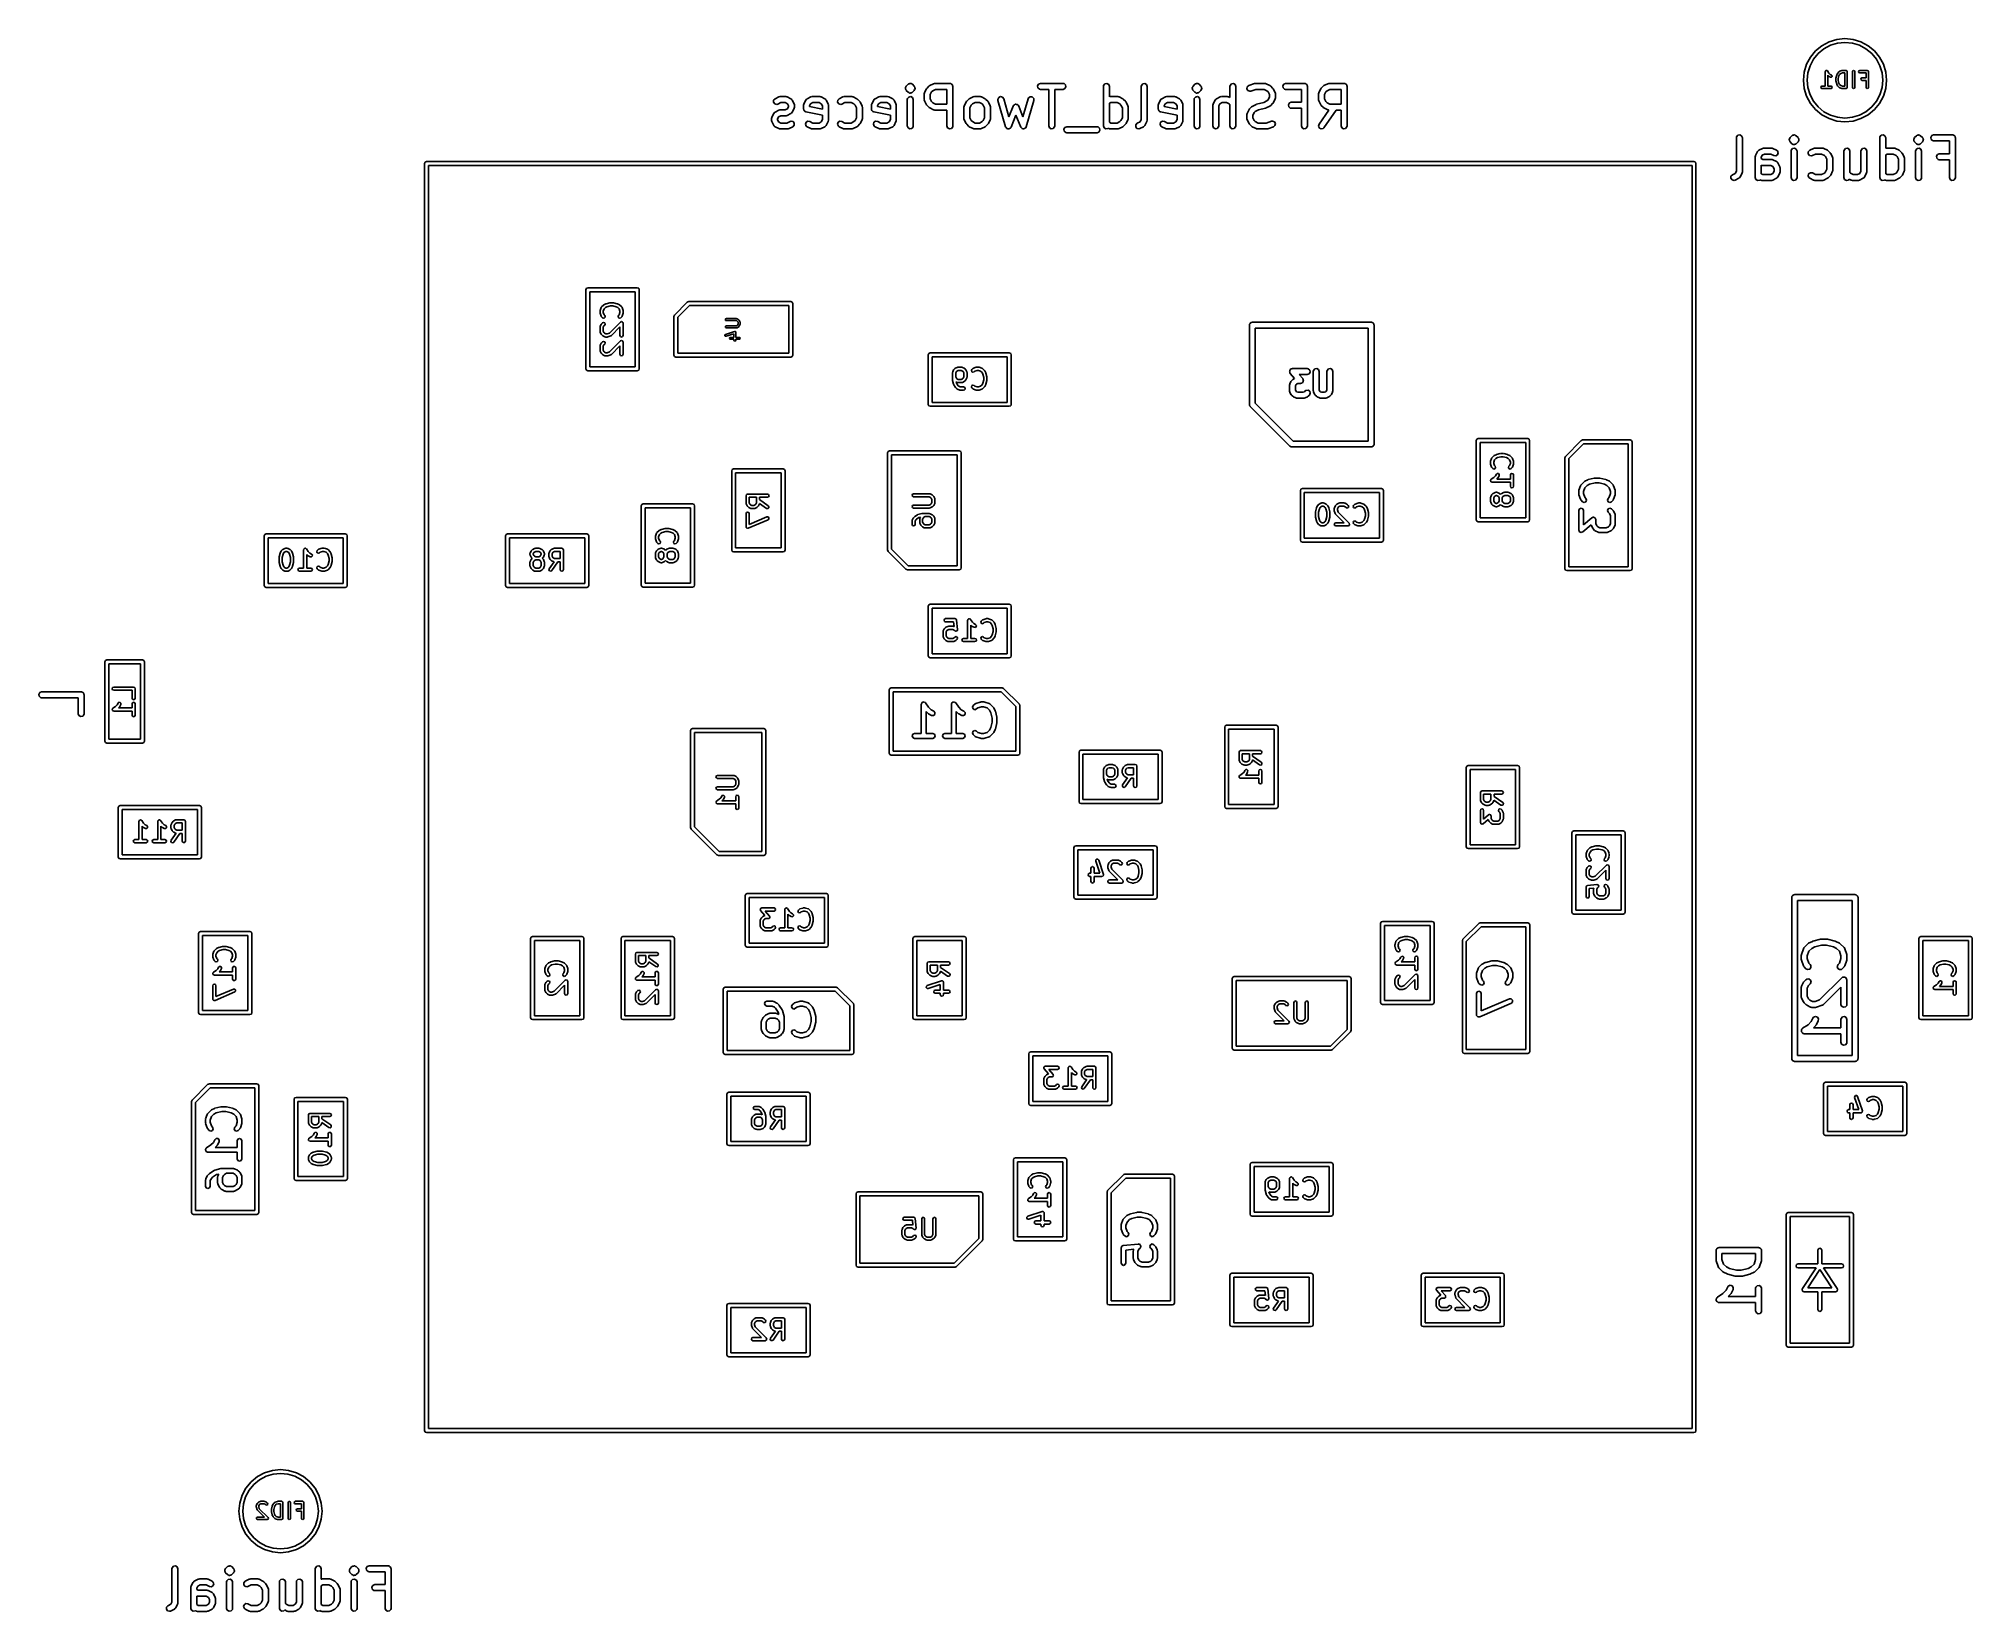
# Model space of a CAD drawing. Extents: x 0.38 to 2.31, y 0.19 to 1.75.
import ezdxf

# ---------------------------------------------------------------- set-up
doc = ezdxf.new("R2010")
doc.units = 0
doc.header["$MEASUREMENT"] = 0
doc.layers.add('BLACK', color=7, linetype='CONTINUOUS')

msp = doc.modelspace()

# ---------------------------------------------------------------- linework, layer by layer
at = {"layer": 'BLACK', "linetype": 'CONTINUOUS'}
for p, q in [((2.15703, 1.74697), (2.16418, 1.75079)), ((2.16418, 1.75079), (2.17194, 1.75314)), ((2.17267, 1.74946), (2.16562, 1.74732)), ((2.17194, 1.75314), (2.18, 1.75394)), ((2.18, 1.75018), (2.17267, 1.74946)), ((2.18, 1.75394), (2.18806, 1.75314)), ((2.18733, 1.74946), (2.18, 1.75018)), ((2.19438, 1.74732), (2.18733, 1.74946)), ((2.18806, 1.75314), (2.19582, 1.75079)), ((2.19582, 1.75079), (2.20297, 1.74697)), ((2.14181, 1.72842), (2.14563, 1.73556)), ((2.14875, 1.73348), (2.14528, 1.72698)), ((2.14563, 1.73556), (2.15077, 1.74183)), ((2.15343, 1.73917), (2.14875, 1.73348)), ((2.15077, 1.74183), (2.15703, 1.74697)), ((2.15912, 1.74385), (2.15343, 1.73917)), ((2.16562, 1.74732), (2.15912, 1.74385)), ((2.20088, 1.74385), (2.19438, 1.74732)), ((2.20657, 1.73917), (2.20088, 1.74385)), ((2.20297, 1.74697), (2.20923, 1.74183)), ((2.21125, 1.73348), (2.20657, 1.73917)), ((2.20923, 1.74183), (2.21437, 1.73556)), ((2.21472, 1.72698), (2.21125, 1.73348)), ((2.21437, 1.73556), (2.21819, 1.72842)), ((2.13866, 1.7126), (2.13946, 1.72066)), ((2.13946, 1.70453), (2.13866, 1.7126)), ((2.13946, 1.72066), (2.14181, 1.72842)), ((2.14314, 1.71993), (2.14242, 1.7126)), ((2.14242, 1.7126), (2.14314, 1.70527)), ((2.14528, 1.72698), (2.14314, 1.71993)), ((2.16045, 1.72118), (2.16049, 1.7213)), ((2.16045, 1.70662), (2.16045, 1.72118)), ((2.16047, 1.72142), (2.16066, 1.7217)), ((2.16049, 1.7213), (2.16047, 1.72142)), ((2.16066, 1.7217), (2.16079, 1.72202)), ((2.16079, 1.72202), (2.1609, 1.72207)), ((2.1609, 1.72207), (2.16097, 1.72217)), ((2.16097, 1.72217), (2.16131, 1.72223)), ((2.16131, 1.72223), (2.16163, 1.72237)), ((2.16163, 1.72237), (2.16174, 1.72232)), ((2.16174, 1.72232), (2.16186, 1.72234)), ((2.16186, 1.72234), (2.16214, 1.72215)), ((2.16214, 1.72215), (2.16246, 1.72202)), ((2.16246, 1.72202), (2.16251, 1.72191)), ((2.16251, 1.72191), (2.16261, 1.72184)), ((2.16261, 1.72184), (2.16404, 1.71969)), ((2.16379, 1.7166), (2.16281, 1.71758)), ((2.16281, 1.71758), (2.16281, 1.70662)), ((2.16397, 1.71652), (2.16379, 1.7166)), ((2.1641, 1.71638), (2.16397, 1.71652)), ((2.16404, 1.71969), (2.16533, 1.71841)), ((2.1656, 1.71563), (2.1641, 1.71638)), ((2.16533, 1.71841), (2.16665, 1.71774)), ((2.1665, 1.71556), (2.1656, 1.71563)), ((2.16718, 1.71616), (2.1665, 1.71556)), ((2.16665, 1.71774), (2.16725, 1.71706)), ((2.16725, 1.71706), (2.16718, 1.71616)), ((2.17094, 1.71443), (2.171, 1.71457)), ((2.17094, 1.71219), (2.17094, 1.71443)), ((2.171, 1.71205), (2.17094, 1.71219)), ((2.17098, 1.71472), (2.17173, 1.71772)), ((2.171, 1.71457), (2.17098, 1.71472)), ((2.17098, 1.7119), (2.171, 1.71205)), ((2.17173, 1.7089), (2.17098, 1.7119)), ((2.17173, 1.71772), (2.17181, 1.71783)), ((2.17181, 1.71783), (2.17182, 1.71796)), ((2.17182, 1.71796), (2.17257, 1.71946)), ((2.17257, 1.71946), (2.17272, 1.71959)), ((2.17272, 1.71959), (2.17279, 1.71977)), ((2.17279, 1.71977), (2.17429, 1.72127)), ((2.17399, 1.71702), (2.17331, 1.71429)), ((2.17331, 1.71429), (2.17331, 1.71233)), ((2.17331, 1.71233), (2.17399, 1.7096)), ((2.1746, 1.71823), (2.17399, 1.71702)), ((2.17429, 1.72127), (2.17454, 1.72137)), ((2.17454, 1.72137), (2.17475, 1.72155)), ((2.17576, 1.7194), (2.1746, 1.71823)), ((2.17475, 1.72155), (2.177, 1.7223)), ((2.17757, 1.72), (2.17576, 1.7194)), ((2.177, 1.7223), (2.1772, 1.72229)), ((2.1772, 1.72229), (2.17738, 1.72237)), ((2.17738, 1.72237), (2.18112, 1.72237)), ((2.17994, 1.72), (2.17757, 1.72)), ((2.17994, 1.70662), (2.17994, 1.72)), ((2.18112, 1.72237), (2.18196, 1.72202)), ((2.18196, 1.72202), (2.18231, 1.72118)), ((2.18231, 1.72118), (2.18231, 1.70544)), ((2.18744, 1.72118), (2.18779, 1.72202)), ((2.18744, 1.70544), (2.18744, 1.72118)), ((2.18779, 1.72202), (2.18862, 1.72237)), ((2.18862, 1.72237), (2.18946, 1.72202)), ((2.18946, 1.72202), (2.1898, 1.72118)), ((2.1898, 1.72118), (2.1898, 1.70544)), ((2.19344, 1.72118), (2.19379, 1.72202)), ((2.19379, 1.72035), (2.19344, 1.72118)), ((2.19379, 1.72202), (2.19462, 1.72237)), ((2.19462, 1.72), (2.19379, 1.72035)), ((2.19462, 1.72237), (2.20212, 1.72237)), ((2.20094, 1.72), (2.19462, 1.72)), ((2.19569, 1.71368), (2.19604, 1.71452)), ((2.19604, 1.71285), (2.19569, 1.71368)), ((2.19604, 1.71452), (2.19687, 1.71487)), ((2.19687, 1.7125), (2.19604, 1.71285)), ((2.19687, 1.71487), (2.20094, 1.71487)), ((2.20094, 1.7125), (2.19687, 1.7125)), ((2.20094, 1.71487), (2.20094, 1.72)), ((2.20094, 1.70544), (2.20094, 1.7125)), ((2.20212, 1.72237), (2.20296, 1.72202)), ((2.20296, 1.72202), (2.2033, 1.72118)), ((2.2033, 1.72118), (2.2033, 1.70544)), ((2.21686, 1.71993), (2.21472, 1.72698)), ((2.21758, 1.7126), (2.21686, 1.71993)), ((2.21686, 1.70527), (2.21758, 1.7126)), ((2.21819, 1.72842), (2.22054, 1.72066)), ((2.22054, 1.72066), (2.22134, 1.7126)), ((2.22134, 1.7126), (2.22054, 1.70453)), ((1.11502, 1.69066), (1.11514, 1.69268)), ((1.11514, 1.69268), (1.11653, 1.69415)), ((1.11653, 1.69415), (1.12028, 1.69602)), ((1.12028, 1.69602), (1.12126, 1.69631)), ((1.12126, 1.69631), (1.12143, 1.69627)), ((1.12143, 1.69627), (1.1216, 1.69633)), ((1.1216, 1.69633), (1.12722, 1.69633)), ((1.12722, 1.69633), (1.12823, 1.69615)), ((1.12823, 1.69615), (1.12837, 1.69604)), ((1.12837, 1.69604), (1.12854, 1.69602)), ((1.12854, 1.69602), (1.13229, 1.69415)), ((1.13229, 1.69415), (1.13312, 1.69354)), ((1.13312, 1.69354), (1.13329, 1.69313)), ((1.13329, 1.69313), (1.13361, 1.69283)), ((1.13361, 1.69283), (1.13549, 1.68908)), ((1.1452, 1.68908), (1.14708, 1.69283)), ((1.14708, 1.69283), (1.14769, 1.69365)), ((1.14769, 1.69365), (1.14809, 1.69383)), ((1.14809, 1.69383), (1.1484, 1.69415)), ((1.1484, 1.69415), (1.15215, 1.69602)), ((1.15215, 1.69602), (1.15313, 1.69631)), ((1.15313, 1.69631), (1.1533, 1.69627)), ((1.1533, 1.69627), (1.15347, 1.69633)), ((1.15347, 1.69633), (1.16097, 1.69633)), ((1.16097, 1.69633), (1.16198, 1.69615)), ((1.16198, 1.69615), (1.16211, 1.69604)), ((1.16211, 1.69604), (1.16229, 1.69602)), ((1.16229, 1.69602), (1.16604, 1.69415)), ((1.16604, 1.69415), (1.16686, 1.69354)), ((1.16686, 1.69354), (1.16704, 1.69313)), ((1.16704, 1.69313), (1.16736, 1.69283)), ((1.16736, 1.69283), (1.16923, 1.68908)), ((1.17876, 1.69066), (1.17888, 1.69268)), ((1.17888, 1.69268), (1.18027, 1.69415)), ((1.18027, 1.69415), (1.18402, 1.69602)), ((1.18402, 1.69602), (1.185, 1.69631)), ((1.185, 1.69631), (1.18517, 1.69627)), ((1.18517, 1.69627), (1.18534, 1.69633)), ((1.18534, 1.69633), (1.19284, 1.69633)), ((1.19284, 1.69633), (1.19385, 1.69615)), ((1.19385, 1.69615), (1.19398, 1.69604)), ((1.19398, 1.69604), (1.19416, 1.69602)), ((1.19416, 1.69602), (1.19791, 1.69415)), ((1.19791, 1.69415), (1.19862, 1.69362)), ((1.19862, 1.69362), (1.19868, 1.69359)), ((1.19868, 1.69359), (1.20055, 1.69172)), ((1.20055, 1.69172), (1.20106, 1.691)), ((1.21269, 1.68908), (1.21457, 1.69283)), ((1.21457, 1.69283), (1.21518, 1.69365)), ((1.21518, 1.69365), (1.21559, 1.69383)), ((1.21559, 1.69383), (1.21589, 1.69415)), ((1.21589, 1.69415), (1.21964, 1.69602)), ((1.21964, 1.69602), (1.22062, 1.69631)), ((1.22062, 1.69631), (1.22079, 1.69627)), ((1.22079, 1.69627), (1.22096, 1.69633)), ((1.22096, 1.69633), (1.22846, 1.69633)), ((1.22846, 1.69633), (1.22947, 1.69615)), ((1.22947, 1.69615), (1.2296, 1.69604)), ((1.2296, 1.69604), (1.22978, 1.69602)), ((1.22978, 1.69602), (1.23353, 1.69415)), ((1.23353, 1.69415), (1.23435, 1.69354)), ((1.23435, 1.69354), (1.23453, 1.69313)), ((1.23453, 1.69313), (1.23485, 1.69283)), ((1.23485, 1.69283), (1.23672, 1.68908)), ((1.24614, 1.70489), (1.24625, 1.70513)), ((1.24634, 1.70414), (1.24614, 1.70489)), ((1.24623, 1.70539), (1.24667, 1.70602)), ((1.24625, 1.70513), (1.24623, 1.70539)), ((1.24641, 1.70338), (1.24634, 1.70414)), ((1.24663, 1.70306), (1.24641, 1.70338)), ((1.24666, 1.70293), (1.24663, 1.70306)), ((1.24677, 1.70286), (1.24666, 1.70293)), ((1.24667, 1.70602), (1.24699, 1.70672)), ((1.24699, 1.70254), (1.24677, 1.70286)), ((1.24699, 1.70672), (1.24887, 1.70859)), ((1.24887, 1.70067), (1.24699, 1.70254)), ((1.248, 1.69338), (1.24818, 1.69439)), ((1.248, 1.66713), (1.248, 1.69338)), ((1.24818, 1.69439), (1.24948, 1.69594)), ((1.24887, 1.70859), (1.24919, 1.70881)), ((1.24956, 1.70034), (1.24887, 1.70067)), ((1.24919, 1.70881), (1.24926, 1.70892)), ((1.24926, 1.70892), (1.24939, 1.70896)), ((1.24939, 1.70896), (1.2494, 1.70896)), ((1.2494, 1.70896), (1.24948, 1.70906)), ((1.24948, 1.70906), (1.24956, 1.70907)), ((1.24948, 1.69594), (1.25147, 1.69629)), ((1.24956, 1.70907), (1.24971, 1.70918)), ((1.25019, 1.6999), (1.24956, 1.70034)), ((1.24971, 1.70918), (1.25047, 1.70925)), ((1.25033, 1.69991), (1.25019, 1.6999)), ((1.25044, 1.69985), (1.25033, 1.69991)), ((1.25058, 1.69987), (1.25044, 1.69985)), ((1.25047, 1.70925), (1.25121, 1.70944)), ((1.2507, 1.69981), (1.25058, 1.69987)), ((1.25144, 1.70001), (1.2507, 1.69981)), ((1.25121, 1.70944), (1.25134, 1.70939)), ((1.25134, 1.70939), (1.25147, 1.70941)), ((1.2522, 1.70008), (1.25144, 1.70001)), ((1.25147, 1.70941), (1.25159, 1.70934)), ((1.25147, 1.69629), (1.25322, 1.69528)), ((1.25159, 1.70934), (1.25172, 1.70936)), ((1.25172, 1.70936), (1.25235, 1.70892)), ((1.25235, 1.70018), (1.2522, 1.70008)), ((1.25235, 1.70892), (1.25304, 1.70859)), ((1.25243, 1.7002), (1.25235, 1.70018)), ((1.25252, 1.7003), (1.25243, 1.7002)), ((1.25265, 1.70033), (1.25252, 1.7003)), ((1.25252, 1.7003), (1.25252, 1.7003)), ((1.25272, 1.70044), (1.25265, 1.70033)), ((1.25304, 1.70067), (1.25272, 1.70044)), ((1.25304, 1.70859), (1.25492, 1.70672)), ((1.25492, 1.70254), (1.25304, 1.70067)), ((1.25322, 1.69528), (1.25391, 1.69338)), ((1.25391, 1.69338), (1.25391, 1.66713)), ((1.25492, 1.70672), (1.25514, 1.7064)), ((1.25524, 1.70324), (1.25492, 1.70254)), ((1.25514, 1.7064), (1.25525, 1.70632)), ((1.25568, 1.70386), (1.25524, 1.70324)), ((1.25525, 1.70632), (1.25528, 1.7062)), ((1.25528, 1.7062), (1.25551, 1.70588)), ((1.25551, 1.70588), (1.25557, 1.70511)), ((1.25557, 1.70511), (1.25577, 1.70437)), ((1.25577, 1.70437), (1.25566, 1.70413)), ((1.25566, 1.70413), (1.25568, 1.70386)), ((1.26488, 1.699), (1.26505, 1.70001)), ((1.26488, 1.69338), (1.26488, 1.699)), ((1.26494, 1.69321), (1.26488, 1.69338)), ((1.2649, 1.69304), (1.26494, 1.69321)), ((1.26519, 1.69206), (1.2649, 1.69304)), ((1.26505, 1.70001), (1.26517, 1.70015)), ((1.26517, 1.70015), (1.26519, 1.70032)), ((1.26519, 1.70032), (1.26706, 1.70407)), ((1.26706, 1.68831), (1.26519, 1.69206)), ((1.26706, 1.70407), (1.26759, 1.70478)), ((1.26759, 1.70478), (1.26762, 1.70484)), ((1.26762, 1.70484), (1.26949, 1.70672)), ((1.26949, 1.70672), (1.27021, 1.70722)), ((1.27021, 1.70722), (1.27026, 1.70727)), ((1.27026, 1.70727), (1.27401, 1.70914)), ((1.27213, 1.701), (1.27078, 1.69831)), ((1.27078, 1.69831), (1.27078, 1.69408)), ((1.27078, 1.69408), (1.27213, 1.69138)), ((1.27333, 1.7022), (1.27213, 1.701)), ((1.27213, 1.69138), (1.27333, 1.69018)), ((1.27603, 1.70355), (1.27333, 1.7022)), ((1.27401, 1.70914), (1.27499, 1.70944)), ((1.27499, 1.70944), (1.27516, 1.7094)), ((1.27516, 1.7094), (1.27533, 1.70946)), ((1.27533, 1.70946), (1.29033, 1.70946)), ((1.28737, 1.70355), (1.27603, 1.70355)), ((1.28737, 1.68883), (1.28737, 1.70355)), ((1.29033, 1.70946), (1.29071, 1.70939)), ((1.29071, 1.70939), (1.29084, 1.70941)), ((1.29084, 1.70941), (1.29095, 1.70935)), ((1.29095, 1.70935), (1.29134, 1.70928)), ((1.29134, 1.70928), (1.29192, 1.70878)), ((1.29192, 1.70878), (1.29259, 1.7084)), ((1.29259, 1.7084), (1.29268, 1.70815)), ((1.29268, 1.70815), (1.29288, 1.70798)), ((1.29288, 1.70798), (1.29302, 1.70722)), ((1.29302, 1.70722), (1.29328, 1.7065)), ((1.29328, 1.7065), (1.29328, 1.66713)), ((1.30643, 1.69095), (1.30696, 1.69166)), ((1.30696, 1.69166), (1.30699, 1.69172)), ((1.30699, 1.69172), (1.30886, 1.69359)), ((1.30886, 1.69359), (1.30958, 1.6941)), ((1.30958, 1.6941), (1.30963, 1.69415)), ((1.30963, 1.69415), (1.31338, 1.69602)), ((1.31338, 1.69602), (1.31436, 1.69631)), ((1.31436, 1.69631), (1.31453, 1.69627)), ((1.31453, 1.69627), (1.3147, 1.69633)), ((1.3147, 1.69633), (1.32032, 1.69633)), ((1.32032, 1.69633), (1.32133, 1.69615)), ((1.32133, 1.69615), (1.32147, 1.69604)), ((1.32147, 1.69604), (1.32164, 1.69602)), ((1.32164, 1.69602), (1.32539, 1.69415)), ((1.32539, 1.69415), (1.3261, 1.69362)), ((1.3261, 1.69362), (1.32616, 1.69359)), ((1.32616, 1.69359), (1.32803, 1.69172)), ((1.32803, 1.69172), (1.32854, 1.691)), ((1.338, 1.69359), (1.33882, 1.69543)), ((1.33811, 1.69257), (1.338, 1.69359)), ((1.3456, 1.66632), (1.33811, 1.69257)), ((1.33882, 1.69543), (1.34064, 1.69632)), ((1.34064, 1.69632), (1.3426, 1.69583)), ((1.3426, 1.69583), (1.34378, 1.69419)), ((1.34378, 1.69419), (1.34891, 1.67625)), ((1.36298, 1.67625), (1.3681, 1.69419)), ((1.37378, 1.69257), (1.36628, 1.66632)), ((1.3681, 1.69419), (1.36855, 1.69511)), ((1.36855, 1.69511), (1.37022, 1.69624)), ((1.37022, 1.69624), (1.37223, 1.69603)), ((1.37223, 1.69603), (1.37364, 1.69458)), ((1.37364, 1.69458), (1.37378, 1.69257)), ((1.37741, 1.70702), (1.37842, 1.70877)), ((1.37776, 1.70503), (1.37741, 1.70702)), ((1.37931, 1.70373), (1.37776, 1.70503)), ((1.37842, 1.70877), (1.38031, 1.70946)), ((1.38031, 1.70355), (1.37931, 1.70373)), ((1.38031, 1.70946), (1.40281, 1.70946)), ((1.38861, 1.70355), (1.38031, 1.70355)), ((1.38861, 1.66713), (1.38861, 1.70355)), ((1.40281, 1.70355), (1.39452, 1.70355)), ((1.39452, 1.70355), (1.39452, 1.66713)), ((1.40281, 1.70946), (1.40382, 1.70928)), ((1.40471, 1.70424), (1.40281, 1.70355)), ((1.40382, 1.70928), (1.40537, 1.70798)), ((1.40572, 1.70599), (1.40471, 1.70424)), ((1.40537, 1.70798), (1.40572, 1.70599)), ((1.44298, 1.7065), (1.44316, 1.70751)), ((1.44298, 1.66713), (1.44298, 1.7065)), ((1.44316, 1.70751), (1.44446, 1.70906)), ((1.44446, 1.70906), (1.44644, 1.70941)), ((1.44644, 1.70941), (1.44819, 1.7084)), ((1.44819, 1.7084), (1.44888, 1.7065)), ((1.44888, 1.7065), (1.44888, 1.69618)), ((1.44888, 1.69618), (1.44934, 1.69631)), ((1.44934, 1.69631), (1.44952, 1.69627)), ((1.44952, 1.69627), (1.44968, 1.69633)), ((1.44968, 1.69633), (1.45718, 1.69633)), ((1.45718, 1.69633), (1.45819, 1.69615)), ((1.45819, 1.69615), (1.45833, 1.69604)), ((1.45833, 1.69604), (1.4585, 1.69602)), ((1.4585, 1.69602), (1.46225, 1.69415)), ((1.46225, 1.69415), (1.46296, 1.69362)), ((1.46296, 1.69362), (1.46302, 1.69359)), ((1.46302, 1.69359), (1.46489, 1.69172)), ((1.46489, 1.69172), (1.4654, 1.691)), ((1.48047, 1.7065), (1.48065, 1.70751)), ((1.48047, 1.67345), (1.48047, 1.7065)), ((1.48065, 1.70751), (1.48195, 1.70906)), ((1.48195, 1.70906), (1.48394, 1.70941)), ((1.48394, 1.70941), (1.48569, 1.7084)), ((1.48569, 1.7084), (1.48638, 1.7065)), ((1.48638, 1.7065), (1.48638, 1.67276)), ((1.49766, 1.68908), (1.49953, 1.69283)), ((1.49953, 1.69283), (1.50014, 1.69365)), ((1.50014, 1.69365), (1.50055, 1.69383)), ((1.50055, 1.69383), (1.50085, 1.69415)), ((1.50085, 1.69415), (1.5046, 1.69602)), ((1.5046, 1.69602), (1.50559, 1.69631)), ((1.50559, 1.69631), (1.50576, 1.69627)), ((1.50576, 1.69627), (1.50592, 1.69633)), ((1.50592, 1.69633), (1.51342, 1.69633)), ((1.51342, 1.69633), (1.51443, 1.69615)), ((1.51443, 1.69615), (1.51457, 1.69604)), ((1.51457, 1.69604), (1.51474, 1.69602)), ((1.51474, 1.69602), (1.51849, 1.69415)), ((1.51849, 1.69415), (1.51932, 1.69354)), ((1.51932, 1.69354), (1.51949, 1.69313)), ((1.51949, 1.69313), (1.51981, 1.69283)), ((1.51981, 1.69283), (1.52169, 1.68908)), ((1.5311, 1.70489), (1.53122, 1.70513)), ((1.5313, 1.70414), (1.5311, 1.70489)), ((1.53119, 1.70539), (1.53163, 1.70602)), ((1.53122, 1.70513), (1.53119, 1.70539)), ((1.53137, 1.70338), (1.5313, 1.70414)), ((1.53159, 1.70306), (1.53137, 1.70338)), ((1.53163, 1.70293), (1.53159, 1.70306)), ((1.53163, 1.70602), (1.53196, 1.70672)), ((1.53173, 1.70286), (1.53163, 1.70293)), ((1.53196, 1.70254), (1.53173, 1.70286)), ((1.53196, 1.70672), (1.53383, 1.70859)), ((1.53383, 1.70067), (1.53196, 1.70254)), ((1.53297, 1.69338), (1.53315, 1.69439)), ((1.53297, 1.66713), (1.53297, 1.69338)), ((1.53315, 1.69439), (1.53444, 1.69594)), ((1.53383, 1.70859), (1.53415, 1.70881)), ((1.53453, 1.70034), (1.53383, 1.70067)), ((1.53415, 1.70881), (1.53423, 1.70892)), ((1.53423, 1.70892), (1.53435, 1.70896)), ((1.53435, 1.70896), (1.53436, 1.70896)), ((1.53436, 1.70896), (1.53444, 1.70906)), ((1.53444, 1.70906), (1.53452, 1.70907)), ((1.53444, 1.69594), (1.53643, 1.69629)), ((1.53452, 1.70907), (1.53467, 1.70918)), ((1.53516, 1.6999), (1.53453, 1.70034)), ((1.53467, 1.70918), (1.53544, 1.70925)), ((1.53529, 1.69991), (1.53516, 1.6999)), ((1.53541, 1.69985), (1.53529, 1.69991)), ((1.53554, 1.69987), (1.53541, 1.69985)), ((1.53544, 1.70925), (1.53618, 1.70944)), ((1.53566, 1.69981), (1.53554, 1.69987)), ((1.5364, 1.70001), (1.53566, 1.69981)), ((1.53618, 1.70944), (1.5363, 1.70939)), ((1.5363, 1.70939), (1.53643, 1.70941)), ((1.53717, 1.70008), (1.5364, 1.70001)), ((1.53643, 1.70941), (1.53655, 1.70934)), ((1.53643, 1.69629), (1.53818, 1.69528)), ((1.53655, 1.70934), (1.53668, 1.70936)), ((1.53668, 1.70936), (1.53731, 1.70892)), ((1.53732, 1.70018), (1.53717, 1.70008)), ((1.53731, 1.70892), (1.53801, 1.70859)), ((1.5374, 1.7002), (1.53732, 1.70018)), ((1.53748, 1.7003), (1.5374, 1.7002)), ((1.53749, 1.7003), (1.53748, 1.7003)), ((1.53761, 1.70033), (1.53749, 1.7003)), ((1.53769, 1.70044), (1.53761, 1.70033)), ((1.53801, 1.70067), (1.53769, 1.70044)), ((1.53801, 1.70859), (1.53988, 1.70672)), ((1.53988, 1.70254), (1.53801, 1.70067)), ((1.53818, 1.69528), (1.53887, 1.69338)), ((1.53887, 1.69338), (1.53887, 1.66713)), ((1.53988, 1.70672), (1.54011, 1.7064)), ((1.54021, 1.70324), (1.53988, 1.70254)), ((1.54011, 1.7064), (1.54021, 1.70632)), ((1.54021, 1.70632), (1.54025, 1.7062)), ((1.54065, 1.70386), (1.54021, 1.70324)), ((1.54025, 1.7062), (1.54047, 1.70588)), ((1.54047, 1.70588), (1.54054, 1.70511)), ((1.54054, 1.70511), (1.54074, 1.70437)), ((1.54074, 1.70437), (1.54062, 1.70413)), ((1.54062, 1.70413), (1.54065, 1.70386)), ((1.55203, 1.68908), (1.5539, 1.69283)), ((1.5539, 1.69283), (1.55451, 1.69365)), ((1.55451, 1.69365), (1.55492, 1.69383)), ((1.55492, 1.69383), (1.55522, 1.69415)), ((1.55522, 1.69415), (1.55897, 1.69602)), ((1.55897, 1.69602), (1.55995, 1.69631)), ((1.55995, 1.69631), (1.56013, 1.69627)), ((1.56013, 1.69627), (1.56029, 1.69633)), ((1.56029, 1.69633), (1.56592, 1.69633)), ((1.56592, 1.69633), (1.56693, 1.69615)), ((1.56693, 1.69615), (1.56706, 1.69604)), ((1.56706, 1.69604), (1.56724, 1.69602)), ((1.56724, 1.69602), (1.56859, 1.69535)), ((1.56859, 1.7065), (1.56877, 1.70751)), ((1.56859, 1.69535), (1.56859, 1.7065)), ((1.56877, 1.70751), (1.57006, 1.70906)), ((1.57006, 1.70906), (1.57205, 1.70941)), ((1.57205, 1.70941), (1.5738, 1.7084)), ((1.5738, 1.7084), (1.57449, 1.7065)), ((1.57449, 1.7065), (1.57449, 1.66713)), ((1.58549, 1.7042), (1.5859, 1.70617)), ((1.58645, 1.70242), (1.58549, 1.7042)), ((1.5859, 1.70617), (1.58748, 1.70743)), ((1.58833, 1.70168), (1.58645, 1.70242)), ((1.58748, 1.70743), (1.5931, 1.7093)), ((1.58935, 1.70183), (1.58833, 1.70168)), ((1.59452, 1.70355), (1.58935, 1.70183)), ((1.5931, 1.7093), (1.59398, 1.70943)), ((1.59398, 1.70943), (1.59404, 1.70946)), ((1.59404, 1.70946), (1.60341, 1.70946)), ((1.60271, 1.70355), (1.59452, 1.70355)), ((1.60238, 1.69054), (1.60541, 1.69206)), ((1.60541, 1.7022), (1.60271, 1.70355)), ((1.60341, 1.70946), (1.60442, 1.70928)), ((1.60442, 1.70928), (1.60456, 1.70916)), ((1.60456, 1.70916), (1.60473, 1.70914)), ((1.60473, 1.70914), (1.60848, 1.70727)), ((1.60661, 1.701), (1.60541, 1.7022)), ((1.60541, 1.69206), (1.60661, 1.69325)), ((1.60796, 1.69831), (1.60661, 1.701)), ((1.60661, 1.69325), (1.60796, 1.69595)), ((1.60796, 1.69595), (1.60796, 1.69831)), ((1.60848, 1.70727), (1.60919, 1.70674)), ((1.60919, 1.70674), (1.60925, 1.70672)), ((1.60925, 1.70672), (1.61112, 1.70484)), ((1.61112, 1.70484), (1.61163, 1.70412)), ((1.61163, 1.70412), (1.61168, 1.70407)), ((1.61168, 1.70407), (1.61355, 1.70032)), ((1.61355, 1.69393), (1.61168, 1.69018)), ((1.61355, 1.70032), (1.61384, 1.69934)), ((1.61357, 1.69411), (1.61355, 1.69393)), ((1.61369, 1.69424), (1.61357, 1.69411)), ((1.61386, 1.69525), (1.61369, 1.69424)), ((1.61384, 1.69934), (1.6138, 1.69917)), ((1.6138, 1.69917), (1.61386, 1.699)), ((1.61386, 1.699), (1.61386, 1.69525)), ((1.62113, 1.70702), (1.62214, 1.70877)), ((1.62148, 1.70503), (1.62113, 1.70702)), ((1.62302, 1.70373), (1.62148, 1.70503)), ((1.62214, 1.70877), (1.62403, 1.70946)), ((1.62403, 1.70355), (1.62302, 1.70373)), ((1.62403, 1.70946), (1.64278, 1.70946)), ((1.63983, 1.70355), (1.62403, 1.70355)), ((1.63983, 1.69071), (1.63983, 1.70355)), ((1.64278, 1.70946), (1.64317, 1.70939)), ((1.64317, 1.70939), (1.64329, 1.70941)), ((1.64329, 1.70941), (1.64341, 1.70935)), ((1.64341, 1.70935), (1.64379, 1.70928)), ((1.64379, 1.70928), (1.64438, 1.70878)), ((1.64438, 1.70878), (1.64504, 1.7084)), ((1.64504, 1.7084), (1.64514, 1.70815)), ((1.64514, 1.70815), (1.64534, 1.70798)), ((1.64534, 1.70798), (1.64547, 1.70722)), ((1.64547, 1.70722), (1.64573, 1.7065)), ((1.64573, 1.7065), (1.64573, 1.66713)), ((1.6567, 1.699), (1.65688, 1.70001)), ((1.6567, 1.69338), (1.6567, 1.699)), ((1.65676, 1.69321), (1.6567, 1.69338)), ((1.65672, 1.69304), (1.65676, 1.69321)), ((1.65701, 1.69206), (1.65672, 1.69304)), ((1.65688, 1.70001), (1.65699, 1.70015)), ((1.65699, 1.70015), (1.65701, 1.70032)), ((1.65701, 1.70032), (1.65889, 1.70407)), ((1.65889, 1.68831), (1.65701, 1.69206)), ((1.65889, 1.70407), (1.65941, 1.70478)), ((1.65941, 1.70478), (1.65944, 1.70484)), ((1.65944, 1.70484), (1.66132, 1.70672)), ((1.66132, 1.70672), (1.66204, 1.70722)), ((1.66204, 1.70722), (1.66208, 1.70727)), ((1.66208, 1.70727), (1.66583, 1.70914)), ((1.66396, 1.701), (1.66261, 1.69831)), ((1.66261, 1.69831), (1.66261, 1.69408)), ((1.66261, 1.69408), (1.66396, 1.69138)), ((1.66515, 1.7022), (1.66396, 1.701)), ((1.66396, 1.69138), (1.66515, 1.69018)), ((1.66785, 1.70355), (1.66515, 1.7022)), ((1.66583, 1.70914), (1.66682, 1.70944)), ((1.66682, 1.70944), (1.66699, 1.7094)), ((1.66699, 1.7094), (1.66715, 1.70946)), ((1.66715, 1.70946), (1.68215, 1.70946)), ((1.6792, 1.70355), (1.66785, 1.70355)), ((1.6792, 1.68883), (1.6792, 1.70355)), ((1.68215, 1.70946), (1.68254, 1.70939)), ((1.68254, 1.70939), (1.68266, 1.70941)), ((1.68266, 1.70941), (1.68278, 1.70935)), ((1.68278, 1.70935), (1.68316, 1.70928)), ((1.68316, 1.70928), (1.68375, 1.70878)), ((1.68375, 1.70878), (1.68441, 1.7084)), ((1.68441, 1.7084), (1.68451, 1.70815)), ((1.68451, 1.70815), (1.68471, 1.70798)), ((1.68471, 1.70798), (1.68484, 1.70722)), ((1.68484, 1.70722), (1.6851, 1.7065)), ((1.6851, 1.7065), (1.6851, 1.66713)), ((2.14181, 1.69678), (2.13946, 1.70453)), ((2.14563, 1.68963), (2.14181, 1.69678)), ((2.14314, 1.70527), (2.14528, 1.69822)), ((2.14528, 1.69822), (2.14875, 1.69172)), ((2.14875, 1.69172), (2.15343, 1.68602)), ((2.15595, 1.70544), (2.15629, 1.70627)), ((2.15629, 1.7046), (2.15595, 1.70544)), ((2.15629, 1.70627), (2.15713, 1.70662)), ((2.15713, 1.70425), (2.15629, 1.7046)), ((2.15713, 1.70662), (2.16045, 1.70662)), ((2.16163, 1.70425), (2.15713, 1.70425)), ((2.16613, 1.70425), (2.16163, 1.70425)), ((2.16281, 1.70662), (2.16613, 1.70662)), ((2.16613, 1.70662), (2.16696, 1.70627)), ((2.16696, 1.7046), (2.16613, 1.70425)), ((2.16696, 1.70627), (2.16731, 1.70544)), ((2.16731, 1.70544), (2.16696, 1.7046)), ((2.17181, 1.70879), (2.17173, 1.7089)), ((2.17182, 1.70866), (2.17181, 1.70879)), ((2.17257, 1.70716), (2.17182, 1.70866)), ((2.17272, 1.70703), (2.17257, 1.70716)), ((2.17279, 1.70685), (2.17272, 1.70703)), ((2.17429, 1.70535), (2.17279, 1.70685)), ((2.17399, 1.7096), (2.1746, 1.70839)), ((2.17454, 1.70525), (2.17429, 1.70535)), ((2.17475, 1.70507), (2.17454, 1.70525)), ((2.1746, 1.70839), (2.17576, 1.70722)), ((2.177, 1.70432), (2.17475, 1.70507)), ((2.17576, 1.70722), (2.17757, 1.70662)), ((2.1772, 1.70433), (2.177, 1.70432)), ((2.17738, 1.70425), (2.1772, 1.70433)), ((2.18112, 1.70425), (2.17738, 1.70425)), ((2.17757, 1.70662), (2.17994, 1.70662)), ((2.18196, 1.7046), (2.18112, 1.70425)), ((2.18231, 1.70544), (2.18196, 1.7046)), ((2.18779, 1.7046), (2.18744, 1.70544)), ((2.18862, 1.70425), (2.18779, 1.7046)), ((2.18946, 1.7046), (2.18862, 1.70425)), ((2.1898, 1.70544), (2.18946, 1.7046)), ((2.20129, 1.7046), (2.20094, 1.70544)), ((2.20212, 1.70425), (2.20129, 1.7046)), ((2.20296, 1.7046), (2.20212, 1.70425)), ((2.2033, 1.70544), (2.20296, 1.7046)), ((2.20657, 1.68602), (2.21125, 1.69172)), ((2.21125, 1.69172), (2.21472, 1.69822)), ((2.21819, 1.69678), (2.21437, 1.68963)), ((2.21472, 1.69822), (2.21686, 1.70527)), ((2.22054, 1.70453), (2.21819, 1.69678)), ((1.11302, 1.67463), (1.1132, 1.67564)), ((1.11302, 1.67276), (1.11302, 1.67463)), ((1.11308, 1.67259), (1.11302, 1.67276)), ((1.11304, 1.67242), (1.11308, 1.67259)), ((1.11333, 1.67144), (1.11304, 1.67242)), ((1.1132, 1.67564), (1.11331, 1.67578)), ((1.11331, 1.67578), (1.11333, 1.67595)), ((1.11333, 1.67595), (1.11521, 1.6797)), ((1.11622, 1.68904), (1.11502, 1.69066)), ((1.11521, 1.6797), (1.11582, 1.68053)), ((1.11582, 1.68053), (1.11622, 1.6807)), ((1.11819, 1.68857), (1.11622, 1.68904)), ((1.11622, 1.6807), (1.11653, 1.68102)), ((1.11653, 1.68102), (1.12028, 1.6829)), ((1.11917, 1.68886), (1.11819, 1.68857)), ((1.12005, 1.67618), (1.11893, 1.67394)), ((1.11893, 1.67394), (1.11893, 1.67345)), ((1.11893, 1.67345), (1.12005, 1.67121)), ((1.12229, 1.69043), (1.11917, 1.68886)), ((1.12229, 1.6773), (1.12005, 1.67618)), ((1.12028, 1.6829), (1.12126, 1.68319)), ((1.12126, 1.68319), (1.12143, 1.68315)), ((1.12143, 1.68315), (1.1216, 1.68321)), ((1.1216, 1.68321), (1.12652, 1.68321)), ((1.12652, 1.69043), (1.12229, 1.69043)), ((1.12722, 1.6773), (1.12229, 1.6773)), ((1.12877, 1.6893), (1.12652, 1.69043)), ((1.12652, 1.68321), (1.12877, 1.68433)), ((1.12739, 1.67736), (1.12722, 1.6773)), ((1.12756, 1.67732), (1.12739, 1.67736)), ((1.12854, 1.67762), (1.12756, 1.67732)), ((1.13229, 1.67949), (1.12854, 1.67762)), ((1.12989, 1.68706), (1.12877, 1.6893)), ((1.12877, 1.68433), (1.12989, 1.68658)), ((1.12989, 1.68658), (1.12989, 1.68706)), ((1.1326, 1.67981), (1.13229, 1.67949)), ((1.133, 1.67999), (1.1326, 1.67981)), ((1.13361, 1.68081), (1.133, 1.67999)), ((1.13549, 1.68456), (1.13361, 1.68081)), ((1.13549, 1.68908), (1.13578, 1.68809)), ((1.13551, 1.68474), (1.13549, 1.68456)), ((1.13562, 1.68487), (1.13551, 1.68474)), ((1.1358, 1.68588), (1.13562, 1.68487)), ((1.13578, 1.68809), (1.13574, 1.68792)), ((1.13574, 1.68792), (1.1358, 1.68776)), ((1.1358, 1.68776), (1.1358, 1.68588)), ((1.14489, 1.68776), (1.14507, 1.68877)), ((1.14489, 1.68401), (1.14489, 1.68776)), ((1.14506, 1.68355), (1.14489, 1.68401)), ((1.14505, 1.68306), (1.14506, 1.68355)), ((1.14539, 1.68263), (1.14505, 1.68306)), ((1.14507, 1.68877), (1.14518, 1.6889)), ((1.14518, 1.6889), (1.1452, 1.68908)), ((1.14558, 1.68211), (1.14539, 1.68263)), ((1.146, 1.68186), (1.14558, 1.68211)), ((1.14631, 1.68148), (1.146, 1.68186)), ((1.14726, 1.68111), (1.14631, 1.68148)), ((1.16364, 1.67784), (1.14726, 1.68111)), ((1.15192, 1.6893), (1.1508, 1.68706)), ((1.1508, 1.68706), (1.1508, 1.68643)), ((1.1508, 1.68643), (1.16364, 1.68386)), ((1.15417, 1.69043), (1.15192, 1.6893)), ((1.16027, 1.69043), (1.15417, 1.69043)), ((1.16252, 1.6893), (1.16027, 1.69043)), ((1.16364, 1.68706), (1.16252, 1.6893)), ((1.16252, 1.67121), (1.16364, 1.67345)), ((1.16364, 1.68386), (1.16364, 1.68706)), ((1.16364, 1.67345), (1.16364, 1.67784)), ((1.16923, 1.68908), (1.16952, 1.68809)), ((1.16954, 1.67276), (1.16937, 1.67175)), ((1.16952, 1.68809), (1.16948, 1.68792)), ((1.16948, 1.68792), (1.16954, 1.68776)), ((1.16954, 1.68776), (1.16954, 1.67276)), ((1.17996, 1.68904), (1.17876, 1.69066)), ((1.18193, 1.68857), (1.17996, 1.68904)), ((1.18291, 1.68886), (1.18193, 1.68857)), ((1.18604, 1.69043), (1.18291, 1.68886)), ((1.19214, 1.69043), (1.18604, 1.69043)), ((1.19484, 1.68908), (1.19214, 1.69043)), ((1.19604, 1.68788), (1.19484, 1.68908)), ((1.19484, 1.67143), (1.19604, 1.67263)), ((1.19738, 1.68518), (1.19604, 1.68788)), ((1.19604, 1.67263), (1.19738, 1.67533)), ((1.19738, 1.67533), (1.19738, 1.68518)), ((1.20106, 1.691), (1.2011, 1.69095)), ((1.2011, 1.69095), (1.20298, 1.6872)), ((1.20298, 1.67331), (1.2011, 1.66956)), ((1.20298, 1.6872), (1.20327, 1.68622)), ((1.203, 1.67349), (1.20298, 1.67331)), ((1.20311, 1.67362), (1.203, 1.67349)), ((1.20329, 1.67463), (1.20311, 1.67362)), ((1.20327, 1.68622), (1.20323, 1.68605)), ((1.20323, 1.68605), (1.20329, 1.68588)), ((1.20329, 1.68588), (1.20329, 1.67463)), ((1.21238, 1.68776), (1.21256, 1.68877)), ((1.21238, 1.68401), (1.21238, 1.68776)), ((1.21255, 1.68355), (1.21238, 1.68401)), ((1.21254, 1.68306), (1.21255, 1.68355)), ((1.21288, 1.68263), (1.21254, 1.68306)), ((1.21256, 1.68877), (1.21267, 1.6889)), ((1.21267, 1.6889), (1.21269, 1.68908)), ((1.21307, 1.68211), (1.21288, 1.68263)), ((1.2135, 1.68186), (1.21307, 1.68211)), ((1.2138, 1.68148), (1.2135, 1.68186)), ((1.21476, 1.68111), (1.2138, 1.68148)), ((1.23113, 1.67784), (1.21476, 1.68111)), ((1.21941, 1.6893), (1.21829, 1.68706)), ((1.21829, 1.68706), (1.21829, 1.68643)), ((1.21829, 1.68643), (1.23113, 1.68386)), ((1.22166, 1.69043), (1.21941, 1.6893)), ((1.22776, 1.69043), (1.22166, 1.69043)), ((1.23001, 1.6893), (1.22776, 1.69043)), ((1.23113, 1.68706), (1.23001, 1.6893)), ((1.23001, 1.67121), (1.23113, 1.67345)), ((1.23113, 1.68386), (1.23113, 1.68706)), ((1.23113, 1.67345), (1.23113, 1.67784)), ((1.23672, 1.68908), (1.23702, 1.68809)), ((1.23704, 1.67276), (1.23686, 1.67175)), ((1.23702, 1.68809), (1.23698, 1.68792)), ((1.23698, 1.68792), (1.23704, 1.68776)), ((1.23704, 1.68776), (1.23704, 1.67276)), ((1.26711, 1.68827), (1.26706, 1.68831)), ((1.26762, 1.68754), (1.26711, 1.68827)), ((1.26949, 1.68567), (1.26762, 1.68754)), ((1.26955, 1.68564), (1.26949, 1.68567)), ((1.27026, 1.68511), (1.26955, 1.68564)), ((1.27401, 1.68324), (1.27026, 1.68511)), ((1.27333, 1.69018), (1.27603, 1.68883)), ((1.27418, 1.68322), (1.27401, 1.68324)), ((1.27432, 1.68311), (1.27418, 1.68322)), ((1.27533, 1.68293), (1.27432, 1.68311)), ((1.28737, 1.68293), (1.27533, 1.68293)), ((1.27603, 1.68883), (1.28737, 1.68883)), ((1.28737, 1.66713), (1.28737, 1.68293)), ((1.30425, 1.68588), (1.30442, 1.68689)), ((1.30425, 1.67463), (1.30425, 1.68588)), ((1.30431, 1.67447), (1.30425, 1.67463)), ((1.30427, 1.67429), (1.30431, 1.67447)), ((1.30456, 1.67331), (1.30427, 1.67429)), ((1.30442, 1.68689), (1.30454, 1.68703)), ((1.30454, 1.68703), (1.30456, 1.6872)), ((1.30456, 1.6872), (1.30643, 1.69095)), ((1.30643, 1.66956), (1.30456, 1.67331)), ((1.3115, 1.68788), (1.31015, 1.68518)), ((1.31015, 1.68518), (1.31015, 1.67533)), ((1.31015, 1.67533), (1.3115, 1.67263)), ((1.3127, 1.68908), (1.3115, 1.68788)), ((1.3115, 1.67263), (1.3127, 1.67143)), ((1.3154, 1.69043), (1.3127, 1.68908)), ((1.31963, 1.69043), (1.3154, 1.69043)), ((1.32232, 1.68908), (1.31963, 1.69043)), ((1.32352, 1.68788), (1.32232, 1.68908)), ((1.32232, 1.67143), (1.32352, 1.67263)), ((1.32487, 1.68518), (1.32352, 1.68788)), ((1.32352, 1.67263), (1.32487, 1.67533)), ((1.32487, 1.67533), (1.32487, 1.68518)), ((1.32854, 1.691), (1.32859, 1.69095)), ((1.32859, 1.69095), (1.33046, 1.6872)), ((1.33046, 1.67331), (1.32859, 1.66956)), ((1.33046, 1.6872), (1.33075, 1.68622)), ((1.33048, 1.67349), (1.33046, 1.67331)), ((1.3306, 1.67362), (1.33048, 1.67349)), ((1.33077, 1.67463), (1.3306, 1.67362)), ((1.33075, 1.68622), (1.33071, 1.68605)), ((1.33071, 1.68605), (1.33077, 1.68588)), ((1.33077, 1.68588), (1.33077, 1.67463)), ((1.34891, 1.67625), (1.3532, 1.68698)), ((1.35594, 1.67793), (1.35119, 1.66604)), ((1.3532, 1.68698), (1.35359, 1.6876)), ((1.35359, 1.6876), (1.35362, 1.68771)), ((1.35362, 1.68771), (1.35367, 1.68774)), ((1.35367, 1.68774), (1.35374, 1.68785)), ((1.35374, 1.68785), (1.35455, 1.68828)), ((1.35455, 1.68828), (1.35534, 1.68877)), ((1.35534, 1.68877), (1.35544, 1.68876)), ((1.35544, 1.68876), (1.35552, 1.6888)), ((1.35552, 1.6888), (1.35643, 1.68861)), ((1.3607, 1.66604), (1.35594, 1.67793)), ((1.35643, 1.68861), (1.35734, 1.68848)), ((1.35734, 1.68848), (1.3574, 1.68841)), ((1.3574, 1.68841), (1.3575, 1.68839)), ((1.3575, 1.68839), (1.35807, 1.68766)), ((1.35807, 1.68766), (1.35868, 1.68698)), ((1.35868, 1.68698), (1.36298, 1.67625)), ((1.45038, 1.69043), (1.44888, 1.68968)), ((1.44888, 1.68968), (1.44888, 1.67083)), ((1.45648, 1.69043), (1.45038, 1.69043)), ((1.45918, 1.68908), (1.45648, 1.69043)), ((1.46038, 1.68788), (1.45918, 1.68908)), ((1.45918, 1.67143), (1.46038, 1.67263)), ((1.46173, 1.68518), (1.46038, 1.68788)), ((1.46038, 1.67263), (1.46173, 1.67533)), ((1.46173, 1.67533), (1.46173, 1.68518)), ((1.4654, 1.691), (1.46545, 1.69095)), ((1.46545, 1.69095), (1.46732, 1.6872)), ((1.46732, 1.67331), (1.46545, 1.66956)), ((1.46732, 1.6872), (1.46761, 1.68622)), ((1.46734, 1.67349), (1.46732, 1.67331)), ((1.46745, 1.67362), (1.46734, 1.67349)), ((1.46763, 1.67463), (1.46745, 1.67362)), ((1.46761, 1.68622), (1.46757, 1.68605)), ((1.46757, 1.68605), (1.46763, 1.68588)), ((1.46763, 1.68588), (1.46763, 1.67463)), ((1.47935, 1.67121), (1.48047, 1.67345)), ((1.48638, 1.67276), (1.4862, 1.67175)), ((1.49735, 1.68776), (1.49753, 1.68877)), ((1.49735, 1.68401), (1.49735, 1.68776)), ((1.49751, 1.68355), (1.49735, 1.68401)), ((1.4975, 1.68306), (1.49751, 1.68355)), ((1.49785, 1.68263), (1.4975, 1.68306)), ((1.49753, 1.68877), (1.49764, 1.6889)), ((1.49764, 1.6889), (1.49766, 1.68908)), ((1.49804, 1.68211), (1.49785, 1.68263)), ((1.49846, 1.68186), (1.49804, 1.68211)), ((1.49877, 1.68148), (1.49846, 1.68186)), ((1.49972, 1.68111), (1.49877, 1.68148)), ((1.51609, 1.67784), (1.49972, 1.68111)), ((1.50438, 1.6893), (1.50325, 1.68706)), ((1.50325, 1.68706), (1.50325, 1.68643)), ((1.50325, 1.68643), (1.51609, 1.68386)), ((1.50662, 1.69043), (1.50438, 1.6893)), ((1.51273, 1.69043), (1.50662, 1.69043)), ((1.51497, 1.6893), (1.51273, 1.69043)), ((1.51609, 1.68706), (1.51497, 1.6893)), ((1.51497, 1.67121), (1.51609, 1.67345)), ((1.51609, 1.68386), (1.51609, 1.68706)), ((1.51609, 1.67345), (1.51609, 1.67784)), ((1.52169, 1.68908), (1.52198, 1.68809)), ((1.522, 1.67276), (1.52182, 1.67175)), ((1.52198, 1.68809), (1.52194, 1.68792)), ((1.52194, 1.68792), (1.522, 1.68776)), ((1.522, 1.68776), (1.522, 1.67276)), ((1.55172, 1.68776), (1.55189, 1.68877)), ((1.55172, 1.66713), (1.55172, 1.68776)), ((1.55189, 1.68877), (1.55201, 1.6889)), ((1.55201, 1.6889), (1.55203, 1.68908)), ((1.55874, 1.6893), (1.55762, 1.68706)), ((1.55762, 1.68706), (1.55762, 1.66713)), ((1.56099, 1.69043), (1.55874, 1.6893)), ((1.56522, 1.69043), (1.56099, 1.69043)), ((1.56792, 1.68908), (1.56522, 1.69043)), ((1.56859, 1.68841), (1.56792, 1.68908)), ((1.56859, 1.66713), (1.56859, 1.68841)), ((1.58546, 1.67838), (1.58564, 1.67939)), ((1.58546, 1.67463), (1.58546, 1.67838)), ((1.58552, 1.67447), (1.58546, 1.67463)), ((1.58548, 1.67429), (1.58552, 1.67447)), ((1.58577, 1.67331), (1.58548, 1.67429)), ((1.58564, 1.67939), (1.58575, 1.67953)), ((1.58575, 1.67953), (1.58577, 1.6797)), ((1.58577, 1.6797), (1.58765, 1.68345)), ((1.58765, 1.66956), (1.58577, 1.67331)), ((1.58765, 1.68345), (1.58817, 1.68416)), ((1.58817, 1.68416), (1.5882, 1.68422)), ((1.5882, 1.68422), (1.59008, 1.68609)), ((1.59008, 1.68609), (1.5908, 1.6866)), ((1.5908, 1.6866), (1.59084, 1.68665)), ((1.59084, 1.68665), (1.59459, 1.68852)), ((1.59272, 1.68038), (1.59137, 1.67768)), ((1.59137, 1.67768), (1.59137, 1.67533)), ((1.59137, 1.67533), (1.59272, 1.67263)), ((1.59391, 1.68158), (1.59272, 1.68038)), ((1.59272, 1.67263), (1.59391, 1.67143)), ((1.59694, 1.68309), (1.59391, 1.68158)), ((1.59459, 1.68852), (1.59508, 1.68867)), ((1.59508, 1.68867), (1.5952, 1.68875)), ((1.5952, 1.68875), (1.60238, 1.69054)), ((1.60413, 1.68489), (1.59694, 1.68309)), ((1.60424, 1.68497), (1.60413, 1.68489)), ((1.60473, 1.68511), (1.60424, 1.68497)), ((1.60848, 1.68699), (1.60473, 1.68511)), ((1.60853, 1.68704), (1.60848, 1.68699)), ((1.60925, 1.68754), (1.60853, 1.68704)), ((1.61112, 1.68942), (1.60925, 1.68754)), ((1.61115, 1.68948), (1.61112, 1.68942)), ((1.61168, 1.69018), (1.61115, 1.68948)), ((1.62675, 1.68827), (1.62776, 1.69002)), ((1.6271, 1.68628), (1.62675, 1.68827)), ((1.62865, 1.68498), (1.6271, 1.68628)), ((1.62776, 1.69002), (1.62966, 1.69071)), ((1.62966, 1.6848), (1.62865, 1.68498)), ((1.62966, 1.69071), (1.63983, 1.69071)), ((1.63983, 1.6848), (1.62966, 1.6848)), ((1.63983, 1.66713), (1.63983, 1.6848)), ((1.65724, 1.66883), (1.66711, 1.68294)), ((1.65894, 1.68827), (1.65889, 1.68831)), ((1.65944, 1.68754), (1.65894, 1.68827)), ((1.66132, 1.68567), (1.65944, 1.68754)), ((1.66137, 1.68564), (1.66132, 1.68567)), ((1.66208, 1.68511), (1.66137, 1.68564)), ((1.67432, 1.68293), (1.66207, 1.66544)), ((1.66583, 1.68324), (1.66208, 1.68511)), ((1.66515, 1.69018), (1.66785, 1.68883)), ((1.66601, 1.68322), (1.66583, 1.68324)), ((1.66614, 1.68311), (1.66601, 1.68322)), ((1.66711, 1.68294), (1.66614, 1.68311)), ((1.66785, 1.68883), (1.6792, 1.68883)), ((1.6792, 1.68293), (1.67432, 1.68293)), ((1.6792, 1.66713), (1.6792, 1.68293)), ((2.15077, 1.68337), (2.14563, 1.68963)), ((2.15703, 1.67823), (2.15077, 1.68337)), ((2.15343, 1.68602), (2.15912, 1.68135)), ((2.16418, 1.67441), (2.15703, 1.67823)), ((2.15912, 1.68135), (2.16562, 1.67788)), ((2.17194, 1.67205), (2.16418, 1.67441)), ((2.16562, 1.67788), (2.17267, 1.67574)), ((2.17267, 1.67574), (2.18, 1.67502)), ((2.18, 1.67502), (2.18733, 1.67574)), ((2.18733, 1.67574), (2.19438, 1.67788)), ((2.19582, 1.67441), (2.18806, 1.67205)), ((2.19438, 1.67788), (2.20088, 1.68135)), ((2.20297, 1.67823), (2.19582, 1.67441)), ((2.20088, 1.68135), (2.20657, 1.68602)), ((2.20923, 1.68337), (2.20297, 1.67823)), ((2.21437, 1.68963), (2.20923, 1.68337)), ((1.11521, 1.66769), (1.11333, 1.67144)), ((1.11553, 1.66738), (1.11521, 1.66769)), ((1.1157, 1.66698), (1.11553, 1.66738)), ((1.11653, 1.66637), (1.1157, 1.66698)), ((1.12028, 1.66449), (1.11653, 1.66637)), ((1.12005, 1.67121), (1.12229, 1.67009)), ((1.12045, 1.66447), (1.12028, 1.66449)), ((1.12059, 1.66436), (1.12045, 1.66447)), ((1.1216, 1.66418), (1.12059, 1.66436)), ((1.1291, 1.66418), (1.1216, 1.66418)), ((1.12229, 1.67009), (1.1284, 1.67009)), ((1.1284, 1.67009), (1.13153, 1.67165)), ((1.12926, 1.66424), (1.1291, 1.66418)), ((1.12943, 1.6642), (1.12926, 1.66424)), ((1.13042, 1.66449), (1.12943, 1.6642)), ((1.13417, 1.66637), (1.13042, 1.66449)), ((1.13153, 1.67165), (1.13251, 1.67194)), ((1.13251, 1.67194), (1.13447, 1.67147)), ((1.13555, 1.66783), (1.13417, 1.66637)), ((1.13447, 1.67147), (1.13568, 1.66985)), ((1.13568, 1.66985), (1.13555, 1.66783)), ((1.14677, 1.66883), (1.14735, 1.67077)), ((1.14757, 1.66698), (1.14677, 1.66883)), ((1.14735, 1.67077), (1.14903, 1.67188)), ((1.1484, 1.66637), (1.14757, 1.66698)), ((1.15215, 1.66449), (1.1484, 1.66637)), ((1.14903, 1.67188), (1.15104, 1.67165)), ((1.15104, 1.67165), (1.15417, 1.67009)), ((1.15232, 1.66447), (1.15215, 1.66449)), ((1.15246, 1.66436), (1.15232, 1.66447)), ((1.15347, 1.66418), (1.15246, 1.66436)), ((1.16097, 1.66418), (1.15347, 1.66418)), ((1.15417, 1.67009), (1.16027, 1.67009)), ((1.16027, 1.67009), (1.16252, 1.67121)), ((1.16113, 1.66424), (1.16097, 1.66418)), ((1.1613, 1.6642), (1.16113, 1.66424)), ((1.16229, 1.66449), (1.1613, 1.6642)), ((1.16604, 1.66637), (1.16229, 1.66449)), ((1.16634, 1.66669), (1.16604, 1.66637)), ((1.16675, 1.66686), (1.16634, 1.66669)), ((1.16736, 1.66769), (1.16675, 1.66686)), ((1.16923, 1.67144), (1.16736, 1.66769)), ((1.16925, 1.67161), (1.16923, 1.67144)), ((1.16937, 1.67175), (1.16925, 1.67161)), ((1.17864, 1.66883), (1.17922, 1.67077)), ((1.17945, 1.66698), (1.17864, 1.66883)), ((1.17922, 1.67077), (1.1809, 1.67188)), ((1.18027, 1.66637), (1.17945, 1.66698)), ((1.18402, 1.66449), (1.18027, 1.66637)), ((1.1809, 1.67188), (1.18291, 1.67165)), ((1.18291, 1.67165), (1.18604, 1.67009)), ((1.18419, 1.66447), (1.18402, 1.66449)), ((1.18433, 1.66436), (1.18419, 1.66447)), ((1.18534, 1.66418), (1.18433, 1.66436)), ((1.19284, 1.66418), (1.18534, 1.66418)), ((1.18604, 1.67009), (1.19214, 1.67009)), ((1.19214, 1.67009), (1.19484, 1.67143)), ((1.193, 1.66424), (1.19284, 1.66418)), ((1.19318, 1.6642), (1.193, 1.66424)), ((1.19416, 1.66449), (1.19318, 1.6642)), ((1.19791, 1.66637), (1.19416, 1.66449)), ((1.19795, 1.66641), (1.19791, 1.66637)), ((1.19868, 1.66692), (1.19795, 1.66641)), ((1.20055, 1.66879), (1.19868, 1.66692)), ((1.20058, 1.66885), (1.20055, 1.66879)), ((1.2011, 1.66956), (1.20058, 1.66885)), ((1.21426, 1.66883), (1.21484, 1.67077)), ((1.21507, 1.66698), (1.21426, 1.66883)), ((1.21484, 1.67077), (1.21652, 1.67188)), ((1.21589, 1.66637), (1.21507, 1.66698)), ((1.21964, 1.66449), (1.21589, 1.66637)), ((1.21652, 1.67188), (1.21853, 1.67165)), ((1.21853, 1.67165), (1.22166, 1.67009)), ((1.21981, 1.66447), (1.21964, 1.66449)), ((1.21995, 1.66436), (1.21981, 1.66447)), ((1.22096, 1.66418), (1.21995, 1.66436)), ((1.22846, 1.66418), (1.22096, 1.66418)), ((1.22166, 1.67009), (1.22776, 1.67009)), ((1.22776, 1.67009), (1.23001, 1.67121)), ((1.22862, 1.66424), (1.22846, 1.66418)), ((1.2288, 1.6642), (1.22862, 1.66424)), ((1.22978, 1.66449), (1.2288, 1.6642)), ((1.23353, 1.66637), (1.22978, 1.66449)), ((1.23383, 1.66669), (1.23353, 1.66637)), ((1.23424, 1.66686), (1.23383, 1.66669)), ((1.23485, 1.66769), (1.23424, 1.66686)), ((1.23672, 1.67144), (1.23485, 1.66769)), ((1.23674, 1.67161), (1.23672, 1.67144)), ((1.23686, 1.67175), (1.23674, 1.67161)), ((1.24869, 1.66524), (1.248, 1.66713)), ((1.25044, 1.66423), (1.24869, 1.66524)), ((1.25243, 1.66458), (1.25044, 1.66423)), ((1.25373, 1.66612), (1.25243, 1.66458)), ((1.25391, 1.66713), (1.25373, 1.66612)), ((1.28806, 1.66524), (1.28737, 1.66713)), ((1.28981, 1.66423), (1.28806, 1.66524)), ((1.2918, 1.66458), (1.28981, 1.66423)), ((1.2931, 1.66612), (1.2918, 1.66458)), ((1.29328, 1.66713), (1.2931, 1.66612)), ((1.30648, 1.66952), (1.30643, 1.66956)), ((1.30699, 1.66879), (1.30648, 1.66952)), ((1.30886, 1.66692), (1.30699, 1.66879)), ((1.30892, 1.66689), (1.30886, 1.66692)), ((1.30963, 1.66637), (1.30892, 1.66689)), ((1.31338, 1.66449), (1.30963, 1.66637)), ((1.3127, 1.67143), (1.3154, 1.67009)), ((1.31355, 1.66447), (1.31338, 1.66449)), ((1.31369, 1.66436), (1.31355, 1.66447)), ((1.3147, 1.66418), (1.31369, 1.66436)), ((1.32032, 1.66418), (1.3147, 1.66418)), ((1.3154, 1.67009), (1.31963, 1.67009)), ((1.31963, 1.67009), (1.32232, 1.67143)), ((1.32049, 1.66424), (1.32032, 1.66418)), ((1.32066, 1.6642), (1.32049, 1.66424)), ((1.32164, 1.66449), (1.32066, 1.6642)), ((1.32539, 1.66637), (1.32164, 1.66449)), ((1.32544, 1.66641), (1.32539, 1.66637)), ((1.32616, 1.66692), (1.32544, 1.66641)), ((1.32803, 1.66879), (1.32616, 1.66692)), ((1.32806, 1.66885), (1.32803, 1.66879)), ((1.32859, 1.66956), (1.32806, 1.66885)), ((1.34564, 1.66627), (1.3456, 1.66632)), ((1.34564, 1.66621), (1.34564, 1.66627)), ((1.34623, 1.66546), (1.34564, 1.66621)), ((1.34679, 1.66469), (1.34623, 1.66546)), ((1.34685, 1.66467), (1.34679, 1.66469)), ((1.34689, 1.66462), (1.34685, 1.66467)), ((1.34782, 1.66443), (1.34689, 1.66462)), ((1.34875, 1.6642), (1.34782, 1.66443)), ((1.3488, 1.66422), (1.34875, 1.6642)), ((1.34886, 1.66421), (1.3488, 1.66422)), ((1.34971, 1.66466), (1.34886, 1.66421)), ((1.35057, 1.66508), (1.34971, 1.66466)), ((1.35059, 1.66514), (1.35057, 1.66508)), ((1.35065, 1.66516), (1.35059, 1.66514)), ((1.35119, 1.66604), (1.35065, 1.66516)), ((1.36074, 1.66599), (1.3607, 1.66604)), ((1.36075, 1.66593), (1.36074, 1.66599)), ((1.36141, 1.66524), (1.36075, 1.66593)), ((1.36205, 1.66453), (1.36141, 1.66524)), ((1.36211, 1.66452), (1.36205, 1.66453)), ((1.36215, 1.66448), (1.36211, 1.66452)), ((1.3631, 1.66438), (1.36215, 1.66448)), ((1.36405, 1.66424), (1.3631, 1.66438)), ((1.3641, 1.66428), (1.36405, 1.66424)), ((1.36416, 1.66427), (1.3641, 1.66428)), ((1.36495, 1.6648), (1.36416, 1.66427)), ((1.36576, 1.66531), (1.36495, 1.6648)), ((1.36578, 1.66537), (1.36576, 1.66531)), ((1.36583, 1.6654), (1.36578, 1.66537)), ((1.36628, 1.66632), (1.36583, 1.6654)), ((1.3893, 1.66524), (1.38861, 1.66713)), ((1.39105, 1.66423), (1.3893, 1.66524)), ((1.39304, 1.66458), (1.39105, 1.66423)), ((1.39434, 1.66612), (1.39304, 1.66458)), ((1.39452, 1.66713), (1.39434, 1.66612)), ((1.40365, 1.6639), (1.40466, 1.66565)), ((1.404, 1.66191), (1.40365, 1.6639)), ((1.40555, 1.66061), (1.404, 1.66191)), ((1.40466, 1.66565), (1.40656, 1.66634)), ((1.40656, 1.66043), (1.40555, 1.66061)), ((1.40656, 1.66634), (1.43656, 1.66634)), ((1.43656, 1.66043), (1.40656, 1.66043)), ((1.43656, 1.66634), (1.43757, 1.66616)), ((1.43846, 1.66112), (1.43656, 1.66043)), ((1.43757, 1.66616), (1.43912, 1.66486)), ((1.43947, 1.66287), (1.43846, 1.66112)), ((1.43912, 1.66486), (1.43947, 1.66287)), ((1.44367, 1.66524), (1.44298, 1.66713)), ((1.44542, 1.66423), (1.44367, 1.66524)), ((1.44741, 1.66458), (1.44542, 1.66423)), ((1.44764, 1.66485), (1.44741, 1.66458)), ((1.44836, 1.66449), (1.44764, 1.66485)), ((1.44854, 1.66447), (1.44836, 1.66449)), ((1.44867, 1.66436), (1.44854, 1.66447)), ((1.44968, 1.66418), (1.44867, 1.66436)), ((1.44888, 1.67083), (1.45038, 1.67009)), ((1.45718, 1.66418), (1.44968, 1.66418)), ((1.45038, 1.67009), (1.45648, 1.67009)), ((1.45648, 1.67009), (1.45918, 1.67143)), ((1.45735, 1.66424), (1.45718, 1.66418)), ((1.45752, 1.6642), (1.45735, 1.66424)), ((1.4585, 1.66449), (1.45752, 1.6642)), ((1.46225, 1.66637), (1.4585, 1.66449)), ((1.46229, 1.66641), (1.46225, 1.66637)), ((1.46302, 1.66692), (1.46229, 1.66641)), ((1.46489, 1.66879), (1.46302, 1.66692)), ((1.46492, 1.66885), (1.46489, 1.66879)), ((1.46545, 1.66956), (1.46492, 1.66885)), ((1.47497, 1.66629), (1.47509, 1.66831)), ((1.47618, 1.66467), (1.47497, 1.66629)), ((1.47509, 1.66831), (1.47648, 1.66977)), ((1.47814, 1.6642), (1.47618, 1.66467)), ((1.47648, 1.66977), (1.47935, 1.67121)), ((1.47912, 1.66449), (1.47814, 1.6642)), ((1.48287, 1.66637), (1.47912, 1.66449)), ((1.48318, 1.66669), (1.48287, 1.66637)), ((1.48358, 1.66686), (1.48318, 1.66669)), ((1.48419, 1.66769), (1.48358, 1.66686)), ((1.48607, 1.67144), (1.48419, 1.66769)), ((1.48609, 1.67161), (1.48607, 1.67144)), ((1.4862, 1.67175), (1.48609, 1.67161)), ((1.49923, 1.66883), (1.4998, 1.67077)), ((1.50003, 1.66698), (1.49923, 1.66883)), ((1.4998, 1.67077), (1.50149, 1.67188)), ((1.50085, 1.66637), (1.50003, 1.66698)), ((1.5046, 1.66449), (1.50085, 1.66637)), ((1.50149, 1.67188), (1.5035, 1.67165)), ((1.5035, 1.67165), (1.50662, 1.67009)), ((1.50478, 1.66447), (1.5046, 1.66449)), ((1.50491, 1.66436), (1.50478, 1.66447)), ((1.50592, 1.66418), (1.50491, 1.66436)), ((1.51342, 1.66418), (1.50592, 1.66418)), ((1.50662, 1.67009), (1.51273, 1.67009)), ((1.51273, 1.67009), (1.51497, 1.67121)), ((1.51359, 1.66424), (1.51342, 1.66418)), ((1.51376, 1.6642), (1.51359, 1.66424)), ((1.51474, 1.66449), (1.51376, 1.6642)), ((1.51849, 1.66637), (1.51474, 1.66449)), ((1.5188, 1.66669), (1.51849, 1.66637)), ((1.5192, 1.66686), (1.5188, 1.66669)), ((1.51981, 1.66769), (1.5192, 1.66686)), ((1.52169, 1.67144), (1.51981, 1.66769)), ((1.52171, 1.67161), (1.52169, 1.67144)), ((1.52182, 1.67175), (1.52171, 1.67161)), ((1.53366, 1.66524), (1.53297, 1.66713)), ((1.53541, 1.66423), (1.53366, 1.66524)), ((1.5374, 1.66458), (1.53541, 1.66423)), ((1.5387, 1.66612), (1.5374, 1.66458)), ((1.53887, 1.66713), (1.5387, 1.66612)), ((1.55241, 1.66524), (1.55172, 1.66713)), ((1.55416, 1.66423), (1.55241, 1.66524)), ((1.55614, 1.66458), (1.55416, 1.66423)), ((1.55744, 1.66612), (1.55614, 1.66458)), ((1.55762, 1.66713), (1.55744, 1.66612)), ((1.56928, 1.66524), (1.56859, 1.66713)), ((1.57103, 1.66423), (1.56928, 1.66524)), ((1.57302, 1.66458), (1.57103, 1.66423)), ((1.57432, 1.66612), (1.57302, 1.66458)), ((1.57449, 1.66713), (1.57432, 1.66612)), ((1.58769, 1.66952), (1.58765, 1.66956)), ((1.5882, 1.66879), (1.58769, 1.66952)), ((1.59008, 1.66692), (1.5882, 1.66879)), ((1.59013, 1.66689), (1.59008, 1.66692)), ((1.59084, 1.66637), (1.59013, 1.66689)), ((1.59459, 1.66449), (1.59084, 1.66637)), ((1.59391, 1.67143), (1.59661, 1.67009)), ((1.59477, 1.66447), (1.59459, 1.66449)), ((1.5949, 1.66436), (1.59477, 1.66447)), ((1.59591, 1.66418), (1.5949, 1.66436)), ((1.60529, 1.66418), (1.59591, 1.66418)), ((1.59661, 1.67009), (1.60481, 1.67009)), ((1.60481, 1.67009), (1.60998, 1.67181)), ((1.60535, 1.6642), (1.60529, 1.66418)), ((1.60622, 1.66433), (1.60535, 1.6642)), ((1.61184, 1.66621), (1.60622, 1.66433)), ((1.60998, 1.67181), (1.61099, 1.67196)), ((1.61099, 1.67196), (1.61287, 1.67122)), ((1.61343, 1.66746), (1.61184, 1.66621)), ((1.61287, 1.67122), (1.61383, 1.66944)), ((1.61383, 1.66944), (1.61343, 1.66746)), ((1.64052, 1.66524), (1.63983, 1.66713)), ((1.64227, 1.66423), (1.64052, 1.66524)), ((1.64426, 1.66458), (1.64227, 1.66423)), ((1.64556, 1.66612), (1.64426, 1.66458)), ((1.64573, 1.66713), (1.64556, 1.66612)), ((1.65671, 1.66688), (1.65724, 1.66883)), ((1.65757, 1.66504), (1.65671, 1.66688)), ((1.6594, 1.66419), (1.65757, 1.66504)), ((1.66135, 1.66471), (1.6594, 1.66419)), ((1.66207, 1.66544), (1.66135, 1.66471)), ((1.67989, 1.66524), (1.6792, 1.66713)), ((1.68164, 1.66423), (1.67989, 1.66524)), ((1.68363, 1.66458), (1.68164, 1.66423)), ((1.68493, 1.66612), (1.68363, 1.66458)), ((1.6851, 1.66713), (1.68493, 1.66612)), ((2.07206, 1.65532), (2.07224, 1.65633)), ((2.07206, 1.62227), (2.07206, 1.65532)), ((2.07224, 1.65633), (2.07354, 1.65788)), ((2.07354, 1.65788), (2.07553, 1.65823)), ((2.07553, 1.65823), (2.07728, 1.65722)), ((2.07728, 1.65722), (2.07797, 1.65532)), ((2.07797, 1.65532), (2.07797, 1.62158)), ((2.12457, 1.6537), (2.12468, 1.65395)), ((2.12476, 1.65296), (2.12457, 1.6537)), ((2.12465, 1.65421), (2.12509, 1.65484)), ((2.12468, 1.65395), (2.12465, 1.65421)), ((2.12483, 1.6522), (2.12476, 1.65296)), ((2.12509, 1.65484), (2.12542, 1.65554)), ((2.12542, 1.65554), (2.12729, 1.65741)), ((2.12729, 1.65741), (2.12761, 1.65763)), ((2.12761, 1.65763), (2.12769, 1.65774)), ((2.12769, 1.65774), (2.12781, 1.65777)), ((2.12781, 1.65777), (2.12782, 1.65778)), ((2.12782, 1.65778), (2.1279, 1.65788)), ((2.1279, 1.65788), (2.12798, 1.65789)), ((2.12798, 1.65789), (2.12813, 1.658)), ((2.12813, 1.658), (2.1289, 1.65807)), ((2.1289, 1.65807), (2.12964, 1.65826)), ((2.12964, 1.65826), (2.12976, 1.65821)), ((2.12976, 1.65821), (2.12989, 1.65823)), ((2.12989, 1.65823), (2.13001, 1.65816)), ((2.13001, 1.65816), (2.13015, 1.65817)), ((2.13015, 1.65817), (2.13077, 1.65773)), ((2.13077, 1.65773), (2.13147, 1.65741)), ((2.13147, 1.65741), (2.13334, 1.65554)), ((2.13334, 1.65554), (2.13357, 1.65522)), ((2.13357, 1.65522), (2.13367, 1.65514)), ((2.13367, 1.65514), (2.13371, 1.65501)), ((2.13371, 1.65501), (2.13393, 1.6547)), ((2.13393, 1.6547), (2.134, 1.65393)), ((2.134, 1.65393), (2.1342, 1.65319)), ((2.1342, 1.65319), (2.13408, 1.65295)), ((2.13408, 1.65295), (2.13411, 1.65268)), ((2.18, 1.67126), (2.17194, 1.67205)), ((2.18806, 1.67205), (2.18, 1.67126)), ((2.21454, 1.65532), (2.21472, 1.65633)), ((2.21454, 1.61595), (2.21454, 1.65532)), ((2.21472, 1.65633), (2.21602, 1.65788)), ((2.21602, 1.65788), (2.21801, 1.65823)), ((2.21801, 1.65823), (2.21976, 1.65722)), ((2.21976, 1.65722), (2.22045, 1.65532)), ((2.22045, 1.65532), (2.22045, 1.645)), ((2.2483, 1.6537), (2.24841, 1.65395)), ((2.2485, 1.65296), (2.2483, 1.6537)), ((2.24839, 1.65421), (2.24883, 1.65484)), ((2.24841, 1.65395), (2.24839, 1.65421)), ((2.24856, 1.6522), (2.2485, 1.65296)), ((2.24883, 1.65484), (2.24915, 1.65554)), ((2.24915, 1.65554), (2.25103, 1.65741)), ((2.25103, 1.65741), (2.25135, 1.65763)), ((2.25135, 1.65763), (2.25142, 1.65774)), ((2.25142, 1.65774), (2.25155, 1.65777)), ((2.25155, 1.65777), (2.25156, 1.65778)), ((2.25156, 1.65778), (2.25164, 1.65788)), ((2.25164, 1.65788), (2.25172, 1.65789)), ((2.25172, 1.65789), (2.25187, 1.658)), ((2.25187, 1.658), (2.25263, 1.65807)), ((2.25263, 1.65807), (2.25337, 1.65826)), ((2.25337, 1.65826), (2.2535, 1.65821)), ((2.2535, 1.65821), (2.25363, 1.65823)), ((2.25363, 1.65823), (2.25375, 1.65816)), ((2.25375, 1.65816), (2.25388, 1.65817)), ((2.25388, 1.65817), (2.25451, 1.65773)), ((2.25451, 1.65773), (2.2552, 1.65741)), ((2.2552, 1.65741), (2.25708, 1.65554)), ((2.25708, 1.65554), (2.2573, 1.65522)), ((2.2573, 1.65522), (2.25741, 1.65514)), ((2.25741, 1.65514), (2.25744, 1.65501)), ((2.25744, 1.65501), (2.25767, 1.6547)), ((2.25767, 1.6547), (2.25773, 1.65393)), ((2.25773, 1.65393), (2.25793, 1.65319)), ((2.25793, 1.65319), (2.25782, 1.65295)), ((2.25782, 1.65295), (2.25784, 1.65268)), ((2.26521, 1.65583), (2.26622, 1.65758)), ((2.26556, 1.65385), (2.26521, 1.65583)), ((2.2671, 1.65255), (2.26556, 1.65385)), ((2.26622, 1.65758), (2.26811, 1.65827)), ((2.26811, 1.65827), (2.28686, 1.65827)), ((2.28686, 1.65827), (2.28725, 1.65821)), ((2.28725, 1.65821), (2.28737, 1.65823)), ((2.28737, 1.65823), (2.28749, 1.65816)), ((2.28749, 1.65816), (2.28787, 1.6581)), ((2.28787, 1.6581), (2.28846, 1.6576)), ((2.28846, 1.6576), (2.28912, 1.65722)), ((2.28912, 1.65722), (2.28921, 1.65697)), ((2.28921, 1.65697), (2.28942, 1.6568)), ((2.28942, 1.6568), (2.28955, 1.65604)), ((2.28955, 1.65604), (2.28981, 1.65532)), ((2.28981, 1.65532), (2.28981, 1.61595)), ((2.09081, 1.63657), (2.09099, 1.63758)), ((2.09081, 1.61595), (2.09081, 1.63657)), ((2.09099, 1.63758), (2.0911, 1.63772)), ((2.0911, 1.63772), (2.09112, 1.63789)), ((2.09112, 1.63789), (2.09299, 1.64164)), ((2.09299, 1.64164), (2.09361, 1.64247)), ((2.09361, 1.64247), (2.09401, 1.64264)), ((2.09401, 1.64264), (2.09432, 1.64297)), ((2.09432, 1.64297), (2.09806, 1.64484)), ((2.09784, 1.63812), (2.09671, 1.63588)), ((2.09671, 1.63588), (2.09671, 1.63465)), ((2.09671, 1.63465), (2.09821, 1.6339)), ((2.10008, 1.63925), (2.09784, 1.63812)), ((2.09806, 1.64484), (2.09905, 1.64513)), ((2.09821, 1.6339), (2.10688, 1.6339)), ((2.09905, 1.64513), (2.09922, 1.64509)), ((2.09922, 1.64509), (2.09939, 1.64515)), ((2.09939, 1.64515), (2.10688, 1.64515)), ((2.10619, 1.63925), (2.10008, 1.63925)), ((2.10931, 1.63768), (2.10619, 1.63925)), ((2.10688, 1.64515), (2.10789, 1.64497)), ((2.10688, 1.6339), (2.10789, 1.63372)), ((2.10789, 1.64497), (2.10803, 1.64486)), ((2.10789, 1.63372), (2.10803, 1.63361)), ((2.10803, 1.64486), (2.1082, 1.64484)), ((2.1082, 1.64484), (2.11195, 1.64297)), ((2.11132, 1.63745), (2.10931, 1.63768)), ((2.11301, 1.63856), (2.11132, 1.63745)), ((2.11195, 1.64297), (2.11278, 1.64235)), ((2.11278, 1.64235), (2.11358, 1.6405)), ((2.11358, 1.6405), (2.11301, 1.63856)), ((2.12505, 1.65188), (2.12483, 1.6522)), ((2.12509, 1.65175), (2.12505, 1.65188)), ((2.1252, 1.65168), (2.12509, 1.65175)), ((2.12542, 1.65136), (2.1252, 1.65168)), ((2.12729, 1.64948), (2.12542, 1.65136)), ((2.12643, 1.6422), (2.12661, 1.64321)), ((2.12643, 1.61595), (2.12643, 1.6422)), ((2.12661, 1.64321), (2.1279, 1.64476)), ((2.12799, 1.64916), (2.12729, 1.64948)), ((2.1279, 1.64476), (2.12989, 1.64511)), ((2.12862, 1.64872), (2.12799, 1.64916)), ((2.12875, 1.64873), (2.12862, 1.64872)), ((2.12887, 1.64866), (2.12875, 1.64873)), ((2.129, 1.64869), (2.12887, 1.64866)), ((2.12912, 1.64863), (2.129, 1.64869)), ((2.12986, 1.64883), (2.12912, 1.64863)), ((2.13063, 1.6489), (2.12986, 1.64883)), ((2.12989, 1.64511), (2.13164, 1.6441)), ((2.13078, 1.649), (2.13063, 1.6489)), ((2.13086, 1.64902), (2.13078, 1.649)), ((2.13094, 1.64911), (2.13086, 1.64902)), ((2.13095, 1.64912), (2.13094, 1.64911)), ((2.13107, 1.64915), (2.13095, 1.64912)), ((2.13115, 1.64926), (2.13107, 1.64915)), ((2.13147, 1.64948), (2.13115, 1.64926)), ((2.13334, 1.65136), (2.13147, 1.64948)), ((2.13164, 1.6441), (2.13233, 1.6422)), ((2.13233, 1.6422), (2.13233, 1.61595)), ((2.13367, 1.65205), (2.13334, 1.65136)), ((2.13411, 1.65268), (2.13367, 1.65205)), ((2.14342, 1.63948), (2.14355, 1.6415)), ((2.14463, 1.63786), (2.14342, 1.63948)), ((2.14355, 1.6415), (2.14493, 1.64297)), ((2.14659, 1.63739), (2.14463, 1.63786)), ((2.14493, 1.64297), (2.14868, 1.64484)), ((2.14757, 1.63768), (2.14659, 1.63739)), ((2.1507, 1.63925), (2.14757, 1.63768)), ((2.14868, 1.64484), (2.14967, 1.64513)), ((2.14967, 1.64513), (2.14984, 1.64509)), ((2.14984, 1.64509), (2.15, 1.64515)), ((2.15, 1.64515), (2.1575, 1.64515)), ((2.15681, 1.63925), (2.1507, 1.63925)), ((2.1595, 1.6379), (2.15681, 1.63925)), ((2.1575, 1.64515), (2.15851, 1.64497)), ((2.15851, 1.64497), (2.15865, 1.64486)), ((2.15865, 1.64486), (2.15882, 1.64484)), ((2.15882, 1.64484), (2.16257, 1.64297)), ((2.1607, 1.6367), (2.1595, 1.6379)), ((2.16205, 1.634), (2.1607, 1.6367)), ((2.16205, 1.62415), (2.16205, 1.634)), ((2.16257, 1.64297), (2.16328, 1.64244)), ((2.16328, 1.64244), (2.16334, 1.64241)), ((2.16334, 1.64241), (2.16521, 1.64054)), ((2.16521, 1.64054), (2.16572, 1.63981)), ((2.16572, 1.63981), (2.16577, 1.63977)), ((2.16577, 1.63977), (2.16764, 1.63602)), ((2.16764, 1.63602), (2.16794, 1.63504)), ((2.16794, 1.63504), (2.16789, 1.63487)), ((2.16789, 1.63487), (2.16795, 1.6347)), ((2.16795, 1.6347), (2.16795, 1.62345)), ((2.17892, 1.6422), (2.1791, 1.64321)), ((2.17892, 1.61595), (2.17892, 1.6422)), ((2.1791, 1.64321), (2.1804, 1.64476)), ((2.1804, 1.64476), (2.18239, 1.64511)), ((2.18239, 1.64511), (2.18414, 1.6441)), ((2.18414, 1.6441), (2.18483, 1.6422)), ((2.18483, 1.6422), (2.18483, 1.62092)), ((2.19579, 1.6422), (2.19597, 1.64321)), ((2.19579, 1.62227), (2.19579, 1.6422)), ((2.19597, 1.64321), (2.19727, 1.64476)), ((2.19727, 1.64476), (2.19926, 1.64511)), ((2.19926, 1.64511), (2.20101, 1.6441)), ((2.20101, 1.6441), (2.2017, 1.6422)), ((2.2017, 1.6422), (2.2017, 1.62158)), ((2.22045, 1.645), (2.22091, 1.64513)), ((2.22194, 1.63925), (2.22045, 1.6385)), ((2.22045, 1.6385), (2.22045, 1.61965)), ((2.22091, 1.64513), (2.22108, 1.64509)), ((2.22108, 1.64509), (2.22124, 1.64515)), ((2.22124, 1.64515), (2.22874, 1.64515)), ((2.22805, 1.63925), (2.22194, 1.63925)), ((2.23074, 1.6379), (2.22805, 1.63925)), ((2.22874, 1.64515), (2.22975, 1.64497)), ((2.22975, 1.64497), (2.22989, 1.64486)), ((2.22989, 1.64486), (2.23006, 1.64484)), ((2.23006, 1.64484), (2.23381, 1.64297)), ((2.23194, 1.6367), (2.23074, 1.6379)), ((2.23329, 1.634), (2.23194, 1.6367)), ((2.23329, 1.62415), (2.23329, 1.634)), ((2.23381, 1.64297), (2.23452, 1.64244)), ((2.23452, 1.64244), (2.23458, 1.64241)), ((2.23458, 1.64241), (2.23646, 1.64054)), ((2.23646, 1.64054), (2.23696, 1.63981)), ((2.23696, 1.63981), (2.23701, 1.63977)), ((2.23701, 1.63977), (2.23888, 1.63602)), ((2.23888, 1.63602), (2.23918, 1.63504)), ((2.23918, 1.63504), (2.23914, 1.63487)), ((2.23914, 1.63487), (2.2392, 1.6347)), ((2.2392, 1.6347), (2.2392, 1.62345)), ((2.24879, 1.65188), (2.24856, 1.6522)), ((2.24882, 1.65175), (2.24879, 1.65188)), ((2.24893, 1.65168), (2.24882, 1.65175)), ((2.24915, 1.65136), (2.24893, 1.65168)), ((2.25103, 1.64948), (2.24915, 1.65136)), ((2.25016, 1.6422), (2.25034, 1.64321)), ((2.25016, 1.61595), (2.25016, 1.6422)), ((2.25034, 1.64321), (2.25164, 1.64476)), ((2.25172, 1.64916), (2.25103, 1.64948)), ((2.25164, 1.64476), (2.25363, 1.64511)), ((2.25235, 1.64872), (2.25172, 1.64916)), ((2.25249, 1.64873), (2.25235, 1.64872)), ((2.2526, 1.64866), (2.25249, 1.64873)), ((2.25274, 1.64869), (2.2526, 1.64866)), ((2.25286, 1.64863), (2.25274, 1.64869)), ((2.2536, 1.64883), (2.25286, 1.64863)), ((2.25436, 1.6489), (2.2536, 1.64883)), ((2.25363, 1.64511), (2.25538, 1.6441)), ((2.25451, 1.649), (2.25436, 1.6489)), ((2.25459, 1.64902), (2.25451, 1.649)), ((2.25468, 1.64911), (2.25459, 1.64902)), ((2.25481, 1.64915), (2.25468, 1.64912)), ((2.25468, 1.64912), (2.25468, 1.64911)), ((2.25488, 1.64926), (2.25481, 1.64915)), ((2.2552, 1.64948), (2.25488, 1.64926)), ((2.25708, 1.65136), (2.2552, 1.64948)), ((2.25538, 1.6441), (2.25607, 1.6422)), ((2.25607, 1.6422), (2.25607, 1.61595)), ((2.2574, 1.65205), (2.25708, 1.65136)), ((2.25784, 1.65268), (2.2574, 1.65205)), ((2.26811, 1.65237), (2.2671, 1.65255)), ((2.28391, 1.65237), (2.26811, 1.65237)), ((2.27083, 1.63709), (2.27184, 1.63884)), ((2.27118, 1.6351), (2.27083, 1.63709)), ((2.27273, 1.6338), (2.27118, 1.6351)), ((2.27184, 1.63884), (2.27374, 1.63953)), ((2.27374, 1.63362), (2.27273, 1.6338)), ((2.27374, 1.63953), (2.28391, 1.63953)), ((2.28391, 1.63953), (2.28391, 1.65237)), ((0.76811, 1.62992), (0.768687, 1.63131)), ((0.76811, 0.370079), (0.76811, 1.62992)), ((0.768687, 1.63131), (0.770079, 1.63189)), ((0.770079, 1.63189), (2.02992, 1.63189)), ((0.772047, 1.62795), (0.772047, 0.372047)), ((2.02795, 1.62795), (0.772047, 1.62795)), ((2.02795, 0.372047), (2.02795, 1.62795)), ((2.02992, 1.63189), (2.03131, 1.63131)), ((2.03131, 1.63131), (2.03189, 1.62992)), ((2.03189, 1.62992), (2.03189, 0.370079)), ((2.06656, 1.61511), (2.06668, 1.61713)), ((2.06776, 1.61349), (2.06656, 1.61511)), ((2.06668, 1.61713), (2.06807, 1.61859)), ((2.06807, 1.61859), (2.07094, 1.62003)), ((2.07446, 1.61519), (2.07071, 1.61331)), ((2.07094, 1.62003), (2.07206, 1.62227)), ((2.07476, 1.61551), (2.07446, 1.61519)), ((2.07517, 1.61568), (2.07476, 1.61551)), ((2.07578, 1.61651), (2.07517, 1.61568)), ((2.07765, 1.62026), (2.07578, 1.61651)), ((2.07767, 1.62043), (2.07765, 1.62026)), ((2.07779, 1.62057), (2.07767, 1.62043)), ((2.07797, 1.62158), (2.07779, 1.62057)), ((2.0915, 1.61405), (2.09081, 1.61595)), ((2.09751, 1.628), (2.09671, 1.62814)), ((2.09671, 1.62814), (2.09671, 1.61965)), ((2.09671, 1.61965), (2.09821, 1.6189)), ((2.10619, 1.628), (2.09751, 1.628)), ((2.09821, 1.6189), (2.10619, 1.6189)), ((2.10843, 1.62687), (2.10619, 1.628)), ((2.10619, 1.6189), (2.10843, 1.62003)), ((2.10803, 1.63361), (2.1082, 1.63359)), ((2.1082, 1.63359), (2.11195, 1.63172)), ((2.11195, 1.61519), (2.1082, 1.61331)), ((2.10956, 1.62463), (2.10843, 1.62687)), ((2.10843, 1.62003), (2.10956, 1.62227)), ((2.10956, 1.62227), (2.10956, 1.62463)), ((2.11195, 1.63172), (2.11278, 1.63111)), ((2.11226, 1.61551), (2.11195, 1.61519)), ((2.11266, 1.61568), (2.11226, 1.61551)), ((2.11327, 1.61651), (2.11266, 1.61568)), ((2.11278, 1.63111), (2.11295, 1.6307)), ((2.11295, 1.6307), (2.11327, 1.6304)), ((2.11327, 1.6304), (2.11515, 1.62665)), ((2.11515, 1.62026), (2.11327, 1.61651)), ((2.11515, 1.62665), (2.11544, 1.62566)), ((2.11517, 1.62043), (2.11515, 1.62026)), ((2.11528, 1.62057), (2.11517, 1.62043)), ((2.11546, 1.62158), (2.11528, 1.62057)), ((2.11544, 1.62566), (2.1154, 1.62549)), ((2.1154, 1.62549), (2.11546, 1.62533)), ((2.11546, 1.62533), (2.11546, 1.62158)), ((2.12712, 1.61405), (2.12643, 1.61595)), ((2.13216, 1.61494), (2.13086, 1.61339)), ((2.13233, 1.61595), (2.13216, 1.61494)), ((2.14331, 1.61765), (2.14388, 1.61959)), ((2.14411, 1.6158), (2.14331, 1.61765)), ((2.14388, 1.61959), (2.14557, 1.6207)), ((2.14493, 1.61519), (2.14411, 1.6158)), ((2.14868, 1.61331), (2.14493, 1.61519)), ((2.14557, 1.6207), (2.14757, 1.62047)), ((2.14757, 1.62047), (2.1507, 1.6189)), ((2.1507, 1.6189), (2.15681, 1.6189)), ((2.15681, 1.6189), (2.1595, 1.62025)), ((2.16257, 1.61519), (2.15882, 1.61331)), ((2.1595, 1.62025), (2.1607, 1.62145)), ((2.1607, 1.62145), (2.16205, 1.62415)), ((2.16262, 1.61523), (2.16257, 1.61519)), ((2.16334, 1.61574), (2.16262, 1.61523)), ((2.16521, 1.61761), (2.16334, 1.61574)), ((2.16524, 1.61767), (2.16521, 1.61761)), ((2.16577, 1.61838), (2.16524, 1.61767)), ((2.16764, 1.62213), (2.16577, 1.61838)), ((2.16766, 1.62231), (2.16764, 1.62213)), ((2.16778, 1.62244), (2.16766, 1.62231)), ((2.16795, 1.62345), (2.16778, 1.62244)), ((2.17961, 1.61405), (2.17892, 1.61595)), ((2.18483, 1.62092), (2.1855, 1.62025)), ((2.1855, 1.62025), (2.1882, 1.6189)), ((2.1882, 1.6189), (2.19243, 1.6189)), ((2.19243, 1.6189), (2.19467, 1.62003)), ((2.19819, 1.61519), (2.19444, 1.61331)), ((2.19467, 1.62003), (2.19579, 1.62227)), ((2.1985, 1.61551), (2.19819, 1.61519)), ((2.1989, 1.61568), (2.1985, 1.61551)), ((2.19951, 1.61651), (2.1989, 1.61568)), ((2.20139, 1.62026), (2.19951, 1.61651)), ((2.20141, 1.62043), (2.20139, 1.62026)), ((2.20152, 1.62057), (2.20141, 1.62043)), ((2.2017, 1.62158), (2.20152, 1.62057)), ((2.21523, 1.61405), (2.21454, 1.61595)), ((2.22045, 1.61965), (2.22194, 1.6189)), ((2.22194, 1.6189), (2.22805, 1.6189)), ((2.22805, 1.6189), (2.23074, 1.62025)), ((2.23381, 1.61519), (2.23006, 1.61331)), ((2.23074, 1.62025), (2.23194, 1.62145)), ((2.23194, 1.62145), (2.23329, 1.62415)), ((2.23386, 1.61523), (2.23381, 1.61519)), ((2.23458, 1.61574), (2.23386, 1.61523)), ((2.23646, 1.61761), (2.23458, 1.61574)), ((2.23648, 1.61767), (2.23646, 1.61761)), ((2.23701, 1.61838), (2.23648, 1.61767)), ((2.23888, 1.62213), (2.23701, 1.61838)), ((2.2389, 1.62231), (2.23888, 1.62213)), ((2.23902, 1.62244), (2.2389, 1.62231)), ((2.2392, 1.62345), (2.23902, 1.62244)), ((2.25085, 1.61405), (2.25016, 1.61595)), ((2.25589, 1.61494), (2.25459, 1.61339)), ((2.25607, 1.61595), (2.25589, 1.61494)), ((2.28391, 1.63362), (2.27374, 1.63362)), ((2.28391, 1.61595), (2.28391, 1.63362)), ((2.2846, 1.61405), (2.28391, 1.61595)), ((2.28964, 1.61494), (2.28834, 1.61339)), ((2.28981, 1.61595), (2.28964, 1.61494)), ((2.06973, 1.61302), (2.06776, 1.61349)), ((2.07071, 1.61331), (2.06973, 1.61302)), ((2.09325, 1.61304), (2.0915, 1.61405)), ((2.09524, 1.61339), (2.09325, 1.61304)), ((2.09547, 1.61367), (2.09524, 1.61339)), ((2.09619, 1.61331), (2.09547, 1.61367)), ((2.09637, 1.61329), (2.09619, 1.61331)), ((2.0965, 1.61318), (2.09637, 1.61329)), ((2.09751, 1.613), (2.0965, 1.61318)), ((2.10688, 1.613), (2.09751, 1.613)), ((2.10705, 1.61306), (2.10688, 1.613)), ((2.10722, 1.61302), (2.10705, 1.61306)), ((2.1082, 1.61331), (2.10722, 1.61302)), ((2.12887, 1.61304), (2.12712, 1.61405)), ((2.13086, 1.61339), (2.12887, 1.61304)), ((2.14886, 1.61329), (2.14868, 1.61331)), ((2.14899, 1.61318), (2.14886, 1.61329)), ((2.15, 1.613), (2.14899, 1.61318)), ((2.1575, 1.613), (2.15, 1.613)), ((2.15767, 1.61306), (2.1575, 1.613)), ((2.15784, 1.61302), (2.15767, 1.61306)), ((2.15882, 1.61331), (2.15784, 1.61302)), ((2.18136, 1.61304), (2.17961, 1.61405)), ((2.18335, 1.61339), (2.18136, 1.61304)), ((2.18414, 1.61433), (2.18335, 1.61339)), ((2.18618, 1.61331), (2.18414, 1.61433)), ((2.18635, 1.61329), (2.18618, 1.61331)), ((2.18649, 1.61318), (2.18635, 1.61329)), ((2.1875, 1.613), (2.18649, 1.61318)), ((2.19312, 1.613), (2.1875, 1.613)), ((2.19329, 1.61306), (2.19312, 1.613)), ((2.19346, 1.61302), (2.19329, 1.61306)), ((2.19444, 1.61331), (2.19346, 1.61302)), ((2.21698, 1.61304), (2.21523, 1.61405)), ((2.21897, 1.61339), (2.21698, 1.61304)), ((2.2192, 1.61367), (2.21897, 1.61339)), ((2.21992, 1.61331), (2.2192, 1.61367)), ((2.2201, 1.61329), (2.21992, 1.61331)), ((2.22023, 1.61318), (2.2201, 1.61329)), ((2.22124, 1.613), (2.22023, 1.61318)), ((2.22874, 1.613), (2.22124, 1.613)), ((2.22891, 1.61306), (2.22874, 1.613)), ((2.22908, 1.61302), (2.22891, 1.61306)), ((2.23006, 1.61331), (2.22908, 1.61302)), ((2.2526, 1.61304), (2.25085, 1.61405)), ((2.25459, 1.61339), (2.2526, 1.61304)), ((2.28635, 1.61304), (2.2846, 1.61405)), ((2.28834, 1.61339), (2.28635, 1.61304)), ((0.928425, 1.50437), (0.929002, 1.50576)), ((0.928425, 1.42563), (0.928425, 1.50437)), ((0.929002, 1.50576), (0.930394, 1.50634)), ((0.930394, 1.50634), (0.979606, 1.50634)), ((0.932362, 1.5024), (0.932362, 1.4276)), ((0.977638, 1.5024), (0.932362, 1.5024)), ((0.977638, 1.4276), (0.977638, 1.5024)), ((0.979606, 1.50634), (0.980998, 1.50576)), ((0.980998, 1.50576), (0.981575, 1.50437)), ((0.981575, 1.50437), (0.981575, 1.42563)), ((0.942683, 1.48328), (0.942782, 1.48352)), ((0.942683, 1.4814), (0.942683, 1.48328)), ((0.942782, 1.48116), (0.942683, 1.4814)), ((0.942764, 1.48378), (0.943701, 1.48659)), ((0.942782, 1.48352), (0.942764, 1.48378)), ((0.942764, 1.48091), (0.942782, 1.48116)), ((0.943701, 1.47809), (0.942764, 1.48091)), ((0.943701, 1.48659), (0.943941, 1.48687)), ((0.943941, 1.48687), (0.944082, 1.4872)), ((0.944082, 1.4872), (0.945956, 1.48908)), ((0.946572, 1.48524), (0.945833, 1.48302)), ((0.945833, 1.48302), (0.945833, 1.48166)), ((0.945833, 1.48166), (0.946572, 1.47944)), ((0.945956, 1.48908), (0.946196, 1.48918)), ((0.946196, 1.48918), (0.946366, 1.48937)), ((0.946366, 1.48937), (0.94824, 1.49031)), ((0.948003, 1.48667), (0.946572, 1.48524)), ((0.949494, 1.48742), (0.948003, 1.48667)), ((0.94824, 1.49031), (0.948419, 1.49032)), ((0.948419, 1.49032), (0.948563, 1.49043)), ((0.948563, 1.49043), (0.952312, 1.49137)), ((0.952888, 1.48827), (0.949494, 1.48742)), ((0.952312, 1.49137), (0.95251, 1.49134)), ((0.95251, 1.49134), (0.952694, 1.49142)), ((0.952694, 1.49142), (0.955506, 1.49142)), ((0.955313, 1.48827), (0.952888, 1.48827)), ((0.958706, 1.48742), (0.955313, 1.48827)), ((0.955506, 1.49142), (0.955691, 1.49134)), ((0.955691, 1.49134), (0.955888, 1.49137)), ((0.955888, 1.49137), (0.959638, 1.49043)), ((0.960198, 1.48667), (0.958706, 1.48742)), ((0.959638, 1.49043), (0.959782, 1.49032)), ((0.959782, 1.49032), (0.95996, 1.49031)), ((0.95996, 1.49031), (0.961835, 1.48937)), ((0.961629, 1.48524), (0.960198, 1.48667)), ((0.962368, 1.48302), (0.961629, 1.48524)), ((0.961629, 1.47944), (0.962368, 1.48166)), ((0.961835, 1.48937), (0.962005, 1.48918)), ((0.962005, 1.48918), (0.962244, 1.48908)), ((0.962244, 1.48908), (0.964119, 1.4872)), ((0.962368, 1.48166), (0.962368, 1.48302)), ((0.964119, 1.4872), (0.964259, 1.48687)), ((0.964259, 1.48687), (0.964499, 1.48659)), ((0.964499, 1.48659), (0.965437, 1.48378)), ((0.965437, 1.48091), (0.964499, 1.47809)), ((0.965437, 1.48378), (0.965419, 1.48352)), ((0.965419, 1.48352), (0.965518, 1.48328)), ((0.965518, 1.4814), (0.965419, 1.48116)), ((0.965419, 1.48116), (0.965437, 1.48091)), ((0.965518, 1.48328), (0.965518, 1.4814)), ((1.01652, 1.47919), (1.02932, 1.49198)), ((1.03152, 1.48862), (1.01988, 1.47698)), ((1.02932, 1.49198), (1.02972, 1.49215)), ((1.02972, 1.49215), (1.03071, 1.49256)), ((1.03071, 1.49256), (1.13209, 1.49256)), ((1.13012, 1.48862), (1.03152, 1.48862)), ((1.13012, 1.44138), (1.13012, 1.48862)), ((1.13209, 1.49256), (1.13348, 1.49198)), ((1.13348, 1.49198), (1.13406, 1.49059)), ((1.13406, 1.49059), (1.13406, 1.43941)), ((0.942683, 1.46734), (0.942823, 1.46768)), ((0.942683, 1.46266), (0.942683, 1.46734)), ((0.942823, 1.46232), (0.942683, 1.46266)), ((0.942823, 1.46768), (0.942849, 1.46805)), ((0.942849, 1.46195), (0.942823, 1.46232)), ((0.942849, 1.46805), (0.943787, 1.46992)), ((0.943787, 1.46008), (0.942849, 1.46195)), ((0.943941, 1.47782), (0.943701, 1.47809)), ((0.943787, 1.46992), (0.943982, 1.47009)), ((0.944082, 1.47748), (0.943941, 1.47782)), ((0.943982, 1.47009), (0.944082, 1.47033)), ((0.945019, 1.47654), (0.944082, 1.47748)), ((0.944082, 1.47033), (0.945019, 1.47127)), ((0.946133, 1.47608), (0.945019, 1.47654)), ((0.945019, 1.47127), (0.946133, 1.47173)), ((0.946489, 1.46829), (0.945833, 1.46697)), ((0.945833, 1.46697), (0.945833, 1.46303)), ((0.945833, 1.46303), (0.946489, 1.46171)), ((0.947246, 1.47654), (0.946133, 1.47608)), ((0.946133, 1.47173), (0.947246, 1.47127)), ((0.947246, 1.46904), (0.946489, 1.46829)), ((0.946489, 1.46171), (0.947065, 1.46114)), ((0.946572, 1.47944), (0.947246, 1.47877)), ((0.947065, 1.46114), (0.948379, 1.46048)), ((0.947246, 1.47877), (0.947707, 1.47765)), ((0.947707, 1.47765), (0.947246, 1.47654)), ((0.947246, 1.47127), (0.947707, 1.47016)), ((0.947707, 1.47016), (0.947246, 1.46904)), ((0.949627, 1.46048), (0.951844, 1.46122)), ((0.951844, 1.46122), (0.962829, 1.47221)), ((0.962368, 1.46729), (0.953808, 1.45873)), ((0.960493, 1.47765), (0.960955, 1.47877)), ((0.960955, 1.47654), (0.960493, 1.47765)), ((0.960955, 1.47877), (0.961629, 1.47944)), ((0.962068, 1.47608), (0.960955, 1.47654)), ((0.963182, 1.47654), (0.962068, 1.47608)), ((0.962368, 1.45891), (0.962368, 1.46729)), ((0.962829, 1.47221), (0.963943, 1.47267)), ((0.964119, 1.47748), (0.963182, 1.47654)), ((0.963943, 1.47267), (0.965056, 1.47221)), ((0.964259, 1.47782), (0.964119, 1.47748)), ((0.964499, 1.47809), (0.964259, 1.47782)), ((0.965056, 1.47221), (0.965254, 1.47173)), ((0.965254, 1.47173), (0.965518, 1.47109)), ((0.965518, 1.47109), (0.965518, 1.45891)), ((1.01594, 1.4778), (1.01652, 1.47919)), ((1.01594, 1.43941), (1.01594, 1.4778)), ((1.01988, 1.47698), (1.01988, 1.44138)), ((1.06714, 1.4746), (1.06743, 1.47529)), ((1.06743, 1.4739), (1.06714, 1.4746)), ((1.06714, 1.4674), (1.06743, 1.4681)), ((1.06743, 1.4667), (1.06714, 1.4674)), ((1.06722, 1.45993), (1.07622, 1.46293)), ((1.06743, 1.47529), (1.06813, 1.47558)), ((1.06813, 1.47361), (1.06743, 1.4739)), ((1.06743, 1.4681), (1.06813, 1.46838)), ((1.06813, 1.46642), (1.06743, 1.4667)), ((1.06813, 1.47558), (1.07833, 1.47558)), ((1.07809, 1.47361), (1.06813, 1.47361)), ((1.06813, 1.46838), (1.07809, 1.46838)), ((1.07833, 1.46642), (1.06813, 1.46642)), ((1.07622, 1.46293), (1.07638, 1.46292)), ((1.07638, 1.46292), (1.07653, 1.46298)), ((1.07653, 1.46298), (1.07674, 1.4629)), ((1.07674, 1.4629), (1.07697, 1.46288)), ((1.07697, 1.46288), (1.07707, 1.46276)), ((1.07707, 1.46276), (1.07722, 1.4627)), ((1.07722, 1.4627), (1.07731, 1.46248)), ((1.07731, 1.46248), (1.07746, 1.46231)), ((1.07746, 1.46231), (1.07745, 1.46215)), ((1.07745, 1.46215), (1.07751, 1.462)), ((1.07751, 1.462), (1.07751, 1.45699)), ((1.07894, 1.47319), (1.07809, 1.47361)), ((1.07809, 1.46838), (1.07894, 1.46881)), ((1.07833, 1.47558), (1.07854, 1.4755)), ((1.07854, 1.4665), (1.07833, 1.46642)), ((1.07854, 1.4755), (1.07877, 1.47548)), ((1.07877, 1.46652), (1.07854, 1.4665)), ((1.07877, 1.47548), (1.07997, 1.47488)), ((1.07997, 1.46712), (1.07877, 1.46652)), ((1.07932, 1.47282), (1.07894, 1.47319)), ((1.07894, 1.46881), (1.07932, 1.46918)), ((1.07974, 1.47197), (1.07932, 1.47282)), ((1.07932, 1.46918), (1.07974, 1.47003)), ((1.07974, 1.47003), (1.07974, 1.47197)), ((1.07997, 1.47488), (1.08007, 1.47476)), ((1.08007, 1.46724), (1.07997, 1.46712)), ((1.08007, 1.47476), (1.08022, 1.47469)), ((1.08022, 1.4673), (1.08007, 1.46724)), ((1.08022, 1.47469), (1.08082, 1.47409)), ((1.08082, 1.4679), (1.08022, 1.4673)), ((1.08082, 1.47409), (1.08088, 1.47395)), ((1.08088, 1.46805), (1.08082, 1.4679)), ((1.08088, 1.47395), (1.08101, 1.47384)), ((1.08101, 1.46816), (1.08088, 1.46805)), ((1.08101, 1.47384), (1.08161, 1.47264)), ((1.08161, 1.46936), (1.08101, 1.46816)), ((1.08161, 1.47264), (1.08162, 1.47241)), ((1.08162, 1.46959), (1.08161, 1.46936)), ((1.08162, 1.47241), (1.08171, 1.4722)), ((1.08171, 1.4698), (1.08162, 1.46959)), ((1.08171, 1.4722), (1.08171, 1.4698)), ((1.58799, 1.46906), (1.58806, 1.46944)), ((1.58799, 1.39031), (1.58799, 1.46906)), ((1.58804, 1.46957), (1.5881, 1.46968)), ((1.58806, 1.46944), (1.58804, 1.46957)), ((1.5881, 1.46968), (1.58817, 1.47007)), ((1.58817, 1.47007), (1.58866, 1.47065)), ((1.58866, 1.47065), (1.58905, 1.47132)), ((1.58905, 1.47132), (1.5893, 1.47141)), ((1.5893, 1.47141), (1.58947, 1.47161)), ((1.58947, 1.47161), (1.59022, 1.47175)), ((1.59022, 1.47175), (1.59094, 1.47201)), ((1.59094, 1.47201), (1.70906, 1.47201)), ((1.5939, 1.4661), (1.5939, 1.39154)), ((1.7061, 1.4661), (1.5939, 1.4661)), ((1.7061, 1.3539), (1.7061, 1.4661)), ((1.70906, 1.47201), (1.70944, 1.47194)), ((1.70944, 1.47194), (1.70957, 1.47196)), ((1.70957, 1.47196), (1.70968, 1.4719)), ((1.70968, 1.4719), (1.71007, 1.47183)), ((1.71007, 1.47183), (1.71065, 1.47134)), ((1.71065, 1.47134), (1.71132, 1.47095)), ((1.71132, 1.47095), (1.71141, 1.4707)), ((1.71141, 1.4707), (1.71161, 1.47053)), ((1.71161, 1.47053), (1.71175, 1.46978)), ((1.71175, 1.46978), (1.71201, 1.46906)), ((1.71201, 1.46906), (1.71201, 1.35094)), ((0.942683, 1.4486), (0.942823, 1.44893)), ((0.942683, 1.44391), (0.942683, 1.4486)), ((0.942823, 1.44357), (0.942683, 1.44391)), ((0.942823, 1.44893), (0.942849, 1.4493)), ((0.942849, 1.4432), (0.942823, 1.44357)), ((0.942849, 1.4493), (0.943787, 1.45117)), ((0.943787, 1.44133), (0.942849, 1.4432)), ((0.943982, 1.45991), (0.943787, 1.46008)), ((0.943787, 1.45117), (0.943982, 1.45134)), ((0.944082, 1.45967), (0.943982, 1.45991)), ((0.943982, 1.45134), (0.944082, 1.45158)), ((0.945019, 1.45873), (0.944082, 1.45967)), ((0.944082, 1.45158), (0.945019, 1.45252)), ((0.945258, 1.45863), (0.945019, 1.45873)), ((0.945019, 1.45252), (0.946133, 1.45298)), ((0.945428, 1.45844), (0.945258, 1.45863)), ((0.947303, 1.4575), (0.945428, 1.45844)), ((0.946489, 1.44954), (0.945833, 1.44822)), ((0.945833, 1.44822), (0.945833, 1.44428)), ((0.945833, 1.44428), (0.946489, 1.44297)), ((0.946133, 1.45298), (0.947246, 1.45252)), ((0.947246, 1.45029), (0.946489, 1.44954)), ((0.946489, 1.44297), (0.947065, 1.44239)), ((0.947065, 1.44239), (0.948379, 1.44173)), ((0.947246, 1.45252), (0.947707, 1.45141)), ((0.947707, 1.45141), (0.947246, 1.45029)), ((0.947669, 1.45747), (0.947303, 1.4575)), ((0.948007, 1.45733), (0.947669, 1.45747)), ((0.949882, 1.45733), (0.948007, 1.45733)), ((0.948379, 1.46048), (0.949627, 1.46048)), ((0.948379, 1.44173), (0.949627, 1.44173)), ((0.949627, 1.44173), (0.951844, 1.44247)), ((0.950122, 1.45743), (0.949882, 1.45733)), ((0.95038, 1.45741), (0.950122, 1.45743)), ((0.953192, 1.45835), (0.95038, 1.45741)), ((0.951844, 1.44247), (0.962829, 1.45346)), ((0.953469, 1.45859), (0.953192, 1.45835)), ((0.953808, 1.45873), (0.953469, 1.45859)), ((0.962368, 1.44854), (0.953808, 1.43998)), ((0.962829, 1.45779), (0.962368, 1.45891)), ((0.962368, 1.44016), (0.962368, 1.44854)), ((0.963943, 1.45733), (0.962829, 1.45779)), ((0.962829, 1.45346), (0.963943, 1.45392)), ((0.965056, 1.45779), (0.963943, 1.45733)), ((0.963943, 1.45392), (0.965056, 1.45346)), ((0.965518, 1.45891), (0.965056, 1.45779)), ((0.965056, 1.45346), (0.965254, 1.45298)), ((0.965254, 1.45298), (0.965518, 1.45235)), ((0.965518, 1.45235), (0.965518, 1.44016)), ((1.06659, 1.45869), (1.06665, 1.45944)), ((1.06709, 1.45812), (1.06659, 1.45869)), ((1.06665, 1.45944), (1.06722, 1.45993)), ((1.06784, 1.45807), (1.06709, 1.45812)), ((1.07554, 1.46063), (1.06784, 1.45807)), ((1.07134, 1.456), (1.07163, 1.4567)), ((1.07163, 1.45531), (1.07134, 1.456)), ((1.07163, 1.4567), (1.07233, 1.45699)), ((1.07233, 1.45502), (1.07163, 1.45531)), ((1.07233, 1.45699), (1.07554, 1.45699)), ((1.07554, 1.45502), (1.07233, 1.45502)), ((1.07554, 1.45699), (1.07554, 1.46063)), ((1.07554, 1.4542), (1.07554, 1.45502)), ((1.07583, 1.45351), (1.07554, 1.4542)), ((1.07653, 1.45322), (1.07583, 1.45351)), ((1.07722, 1.45351), (1.07653, 1.45322)), ((1.07751, 1.4542), (1.07722, 1.45351)), ((1.07751, 1.45699), (1.08073, 1.45699)), ((1.08073, 1.45502), (1.07751, 1.45502)), ((1.07751, 1.45502), (1.07751, 1.4542)), ((1.08073, 1.45699), (1.08142, 1.4567)), ((1.08142, 1.45531), (1.08073, 1.45502)), ((1.08142, 1.4567), (1.08171, 1.456)), ((1.08171, 1.456), (1.08142, 1.45531)), ((1.26924, 1.441), (1.27063, 1.44157)), ((1.27063, 1.44157), (1.34937, 1.44157)), ((1.34937, 1.44157), (1.35076, 1.441)), ((0.929002, 1.42424), (0.928425, 1.42563)), ((0.930394, 1.42366), (0.929002, 1.42424)), ((0.979606, 1.42366), (0.930394, 1.42366)), ((0.932362, 1.4276), (0.977638, 1.4276)), ((0.943982, 1.44116), (0.943787, 1.44133)), ((0.944082, 1.44092), (0.943982, 1.44116)), ((0.945019, 1.43998), (0.944082, 1.44092)), ((0.945258, 1.43988), (0.945019, 1.43998)), ((0.945428, 1.43969), (0.945258, 1.43988)), ((0.947303, 1.43875), (0.945428, 1.43969)), ((0.947669, 1.43872), (0.947303, 1.43875)), ((0.948007, 1.43858), (0.947669, 1.43872)), ((0.949882, 1.43858), (0.948007, 1.43858)), ((0.950122, 1.43868), (0.949882, 1.43858)), ((0.95038, 1.43867), (0.950122, 1.43868)), ((0.953192, 1.4396), (0.95038, 1.43867)), ((0.953469, 1.43984), (0.953192, 1.4396)), ((0.953808, 1.43998), (0.953469, 1.43984)), ((0.962829, 1.43905), (0.962368, 1.44016)), ((0.963943, 1.43858), (0.962829, 1.43905)), ((0.965056, 1.43905), (0.963943, 1.43858)), ((0.965518, 1.44016), (0.965056, 1.43905)), ((0.980998, 1.42424), (0.979606, 1.42366)), ((0.981575, 1.42563), (0.980998, 1.42424)), ((1.01652, 1.43802), (1.01594, 1.43941)), ((1.01791, 1.43744), (1.01652, 1.43802)), ((1.13209, 1.43744), (1.01791, 1.43744)), ((1.01988, 1.44138), (1.13012, 1.44138)), ((1.13348, 1.43802), (1.13209, 1.43744)), ((1.13406, 1.43941), (1.13348, 1.43802)), ((1.26866, 1.43961), (1.26924, 1.441)), ((1.26866, 1.39039), (1.26866, 1.43961)), ((1.2726, 1.43764), (1.2726, 1.39236)), ((1.3474, 1.43764), (1.2726, 1.43764)), ((1.29296, 1.42199), (1.2931, 1.42233)), ((1.2931, 1.42233), (1.29312, 1.4227)), ((1.29312, 1.4227), (1.29406, 1.42457)), ((1.29406, 1.42457), (1.29426, 1.42474)), ((1.29426, 1.42474), (1.29436, 1.42498)), ((1.29436, 1.42498), (1.29529, 1.42592)), ((1.29529, 1.42592), (1.29553, 1.42602)), ((1.29553, 1.42602), (1.2957, 1.42621)), ((1.2957, 1.42621), (1.29758, 1.42715)), ((1.29676, 1.42293), (1.29611, 1.42162)), ((1.29734, 1.42351), (1.29676, 1.42293)), ((1.29865, 1.42417), (1.29734, 1.42351)), ((1.29758, 1.42715), (1.29794, 1.42718)), ((1.29794, 1.42718), (1.29828, 1.42732)), ((1.29828, 1.42732), (1.30203, 1.42732)), ((1.30166, 1.42417), (1.29865, 1.42417)), ((1.30297, 1.42351), (1.30166, 1.42417)), ((1.30203, 1.42732), (1.30237, 1.42718)), ((1.30237, 1.42718), (1.30274, 1.42715)), ((1.30274, 1.42715), (1.30461, 1.42621)), ((1.30355, 1.42293), (1.30297, 1.42351)), ((1.30421, 1.42162), (1.30355, 1.42293)), ((1.30461, 1.42621), (1.30478, 1.42602)), ((1.30478, 1.42602), (1.30502, 1.42592)), ((1.30502, 1.42592), (1.30596, 1.42498)), ((1.30596, 1.42498), (1.30606, 1.42474)), ((1.30606, 1.42474), (1.30625, 1.42457)), ((1.30625, 1.42457), (1.30719, 1.4227)), ((1.30719, 1.4227), (1.30722, 1.42233)), ((1.30722, 1.42233), (1.30736, 1.42199)), ((1.31171, 1.42387), (1.31217, 1.42498)), ((1.31217, 1.42275), (1.31171, 1.42387)), ((1.31217, 1.42498), (1.3131, 1.42592)), ((1.31328, 1.42229), (1.31217, 1.42275)), ((1.3131, 1.42592), (1.31344, 1.42606)), ((1.31439, 1.42275), (1.31328, 1.42229)), ((1.31344, 1.42606), (1.31372, 1.4263)), ((1.31372, 1.4263), (1.31653, 1.42724)), ((1.31507, 1.42343), (1.31439, 1.42275)), ((1.31729, 1.42417), (1.31507, 1.42343)), ((1.31653, 1.42724), (1.31679, 1.42722)), ((1.31679, 1.42722), (1.31703, 1.42732)), ((1.31703, 1.42732), (1.31891, 1.42732)), ((1.31865, 1.42417), (1.31729, 1.42417)), ((1.32087, 1.42343), (1.31865, 1.42417)), ((1.31891, 1.42732), (1.31914, 1.42722)), ((1.31914, 1.42722), (1.3194, 1.42724)), ((1.3194, 1.42724), (1.32222, 1.4263)), ((1.3223, 1.422), (1.32087, 1.42343)), ((1.32222, 1.4263), (1.32249, 1.42606)), ((1.32249, 1.42606), (1.32283, 1.42592)), ((1.32283, 1.42592), (1.32471, 1.42404)), ((1.32471, 1.42404), (1.3248, 1.4238)), ((1.3248, 1.4238), (1.325, 1.42363)), ((1.325, 1.42363), (1.32594, 1.42176)), ((1.3474, 1.39236), (1.3474, 1.43764)), ((1.35076, 1.441), (1.35134, 1.43961)), ((1.35134, 1.43961), (1.35134, 1.39039)), ((1.62797, 1.42351), (1.62809, 1.42372)), ((1.62811, 1.42273), (1.62797, 1.42351)), ((1.62808, 1.42395), (1.62858, 1.42457)), ((1.62809, 1.42372), (1.62808, 1.42395)), ((1.62812, 1.42193), (1.62811, 1.42273)), ((1.62858, 1.42457), (1.62898, 1.42526)), ((1.62898, 1.42526), (1.6292, 1.42534)), ((1.6292, 1.42534), (1.62935, 1.42553)), ((1.62935, 1.42553), (1.63013, 1.42568)), ((1.63013, 1.42568), (1.63088, 1.42595)), ((1.63088, 1.42595), (1.6455, 1.42595)), ((1.6455, 1.42595), (1.64651, 1.42578)), ((1.64651, 1.42578), (1.64806, 1.42448)), ((1.64841, 1.42249), (1.6474, 1.42074)), ((1.64806, 1.42448), (1.64841, 1.42249)), ((1.65155, 1.423), (1.65172, 1.42401)), ((1.65155, 1.40388), (1.65155, 1.423)), ((1.65172, 1.42401), (1.65302, 1.42556)), ((1.65302, 1.42556), (1.65501, 1.42591)), ((1.65501, 1.42591), (1.65676, 1.4249)), ((1.65676, 1.4249), (1.65745, 1.423)), ((1.65745, 1.423), (1.65745, 1.40458)), ((1.66504, 1.423), (1.66522, 1.42401)), ((1.66504, 1.40458), (1.66504, 1.423)), ((1.66522, 1.42401), (1.66652, 1.42556)), ((1.66652, 1.42556), (1.66851, 1.42591)), ((1.66851, 1.42591), (1.67026, 1.4249)), ((1.67026, 1.4249), (1.67095, 1.423)), ((1.67095, 1.423), (1.67095, 1.40388)), ((1.29296, 1.41449), (1.29296, 1.42199)), ((1.29303, 1.41431), (1.29296, 1.41449)), ((1.29301, 1.41411), (1.29303, 1.41431)), ((1.29394, 1.41036), (1.29301, 1.41411)), ((1.29411, 1.41014), (1.29394, 1.41036)), ((1.29416, 1.40987), (1.29411, 1.41014)), ((1.29604, 1.40706), (1.29416, 1.40987)), ((1.29617, 1.40697), (1.29604, 1.40706)), ((1.29611, 1.42162), (1.29611, 1.41768)), ((1.29611, 1.41768), (1.29676, 1.41636)), ((1.29623, 1.40682), (1.29617, 1.40697)), ((1.29717, 1.40588), (1.29623, 1.40682)), ((1.29758, 1.41215), (1.29662, 1.41263)), ((1.29662, 1.41263), (1.29693, 1.41139)), ((1.29676, 1.41636), (1.29734, 1.41579)), ((1.29693, 1.41139), (1.29857, 1.40894)), ((1.29741, 1.40578), (1.29717, 1.40588)), ((1.29734, 1.41579), (1.29865, 1.41513)), ((1.29758, 1.40559), (1.29741, 1.40578)), ((1.29794, 1.41212), (1.29758, 1.41215)), ((1.29945, 1.40465), (1.29758, 1.40559)), ((1.29828, 1.41198), (1.29794, 1.41212)), ((1.30203, 1.41198), (1.29828, 1.41198)), ((1.29857, 1.40894), (1.29922, 1.40829)), ((1.29865, 1.41513), (1.30166, 1.41513)), ((1.29922, 1.40829), (1.30053, 1.40763)), ((1.29982, 1.40462), (1.29945, 1.40465)), ((1.30016, 1.40448), (1.29982, 1.40462)), ((1.30391, 1.40448), (1.30016, 1.40448)), ((1.30053, 1.40763), (1.30391, 1.40763)), ((1.30166, 1.41513), (1.30297, 1.41579)), ((1.30237, 1.41212), (1.30203, 1.41198)), ((1.30274, 1.41215), (1.30237, 1.41212)), ((1.30461, 1.41309), (1.30274, 1.41215)), ((1.30297, 1.41579), (1.30355, 1.41636)), ((1.30355, 1.41636), (1.30421, 1.41768)), ((1.30391, 1.40763), (1.30502, 1.40717)), ((1.30502, 1.40494), (1.30391, 1.40448)), ((1.30421, 1.41768), (1.30421, 1.42162)), ((1.30478, 1.41328), (1.30461, 1.41309)), ((1.30502, 1.41338), (1.30478, 1.41328)), ((1.30596, 1.41432), (1.30502, 1.41338)), ((1.30502, 1.40717), (1.30548, 1.40606)), ((1.30548, 1.40606), (1.30502, 1.40494)), ((1.30606, 1.41456), (1.30596, 1.41432)), ((1.30625, 1.41473), (1.30606, 1.41456)), ((1.30719, 1.4166), (1.30625, 1.41473)), ((1.30722, 1.41697), (1.30719, 1.4166)), ((1.30736, 1.41731), (1.30722, 1.41697)), ((1.30736, 1.42199), (1.30736, 1.41731)), ((1.31171, 1.40793), (1.31217, 1.40905)), ((1.31217, 1.40682), (1.31171, 1.40793)), ((1.31217, 1.40905), (1.31328, 1.40951)), ((1.3131, 1.40588), (1.31217, 1.40682)), ((1.31344, 1.40574), (1.3131, 1.40588)), ((1.31328, 1.40951), (1.31439, 1.40905)), ((1.31372, 1.4055), (1.31344, 1.40574)), ((1.31653, 1.40456), (1.31372, 1.4055)), ((1.31439, 1.40905), (1.31507, 1.40837)), ((1.31507, 1.40837), (1.31729, 1.40763)), ((1.31679, 1.40458), (1.31653, 1.40456)), ((1.31703, 1.40448), (1.31679, 1.40458)), ((1.31891, 1.40448), (1.31703, 1.40448)), ((1.31729, 1.40763), (1.31865, 1.40763)), ((1.31865, 1.40763), (1.32087, 1.40837)), ((1.31914, 1.40458), (1.31891, 1.40448)), ((1.3194, 1.40456), (1.31914, 1.40458)), ((1.32222, 1.4055), (1.3194, 1.40456)), ((1.32087, 1.40837), (1.3223, 1.4098)), ((1.32249, 1.40574), (1.32222, 1.4055)), ((1.32304, 1.42051), (1.3223, 1.422)), ((1.3223, 1.4098), (1.32304, 1.41129)), ((1.32283, 1.40588), (1.32249, 1.40574)), ((1.32471, 1.40776), (1.32283, 1.40588)), ((1.32389, 1.41711), (1.32304, 1.42051)), ((1.32304, 1.41129), (1.32389, 1.41469)), ((1.32389, 1.41469), (1.32389, 1.41711)), ((1.3248, 1.408), (1.32471, 1.40776)), ((1.325, 1.40816), (1.3248, 1.408)), ((1.32594, 1.41004), (1.325, 1.40816)), ((1.32594, 1.42176), (1.32595, 1.42158)), ((1.32595, 1.41022), (1.32594, 1.41004)), ((1.32595, 1.42158), (1.32606, 1.42144)), ((1.32606, 1.41036), (1.32595, 1.41022)), ((1.32606, 1.42144), (1.32699, 1.41769)), ((1.32699, 1.41411), (1.32606, 1.41036)), ((1.32699, 1.41769), (1.32697, 1.41749)), ((1.32697, 1.41749), (1.32704, 1.41731)), ((1.32704, 1.41449), (1.32697, 1.41431)), ((1.32697, 1.41431), (1.32699, 1.41411)), ((1.32704, 1.41731), (1.32704, 1.41449)), ((1.62792, 1.4095), (1.6281, 1.41051)), ((1.62792, 1.40388), (1.62792, 1.4095)), ((1.62799, 1.40371), (1.62792, 1.40388)), ((1.62794, 1.40354), (1.62799, 1.40371)), ((1.62824, 1.40256), (1.62794, 1.40354)), ((1.6281, 1.41051), (1.62822, 1.41065)), ((1.6283, 1.42165), (1.62812, 1.42193)), ((1.62822, 1.41065), (1.62824, 1.41082)), ((1.62824, 1.41082), (1.62936, 1.41307)), ((1.62832, 1.42152), (1.6283, 1.42165)), ((1.62843, 1.42144), (1.62832, 1.42152)), ((1.62866, 1.42106), (1.62843, 1.42144)), ((1.63299, 1.41611), (1.62866, 1.42106)), ((1.62936, 1.41307), (1.62989, 1.41378)), ((1.62989, 1.41378), (1.62991, 1.41384)), ((1.62991, 1.41384), (1.63104, 1.41497)), ((1.63104, 1.41497), (1.63176, 1.41547)), ((1.63176, 1.41547), (1.63181, 1.41552)), ((1.63181, 1.41552), (1.63299, 1.41611)), ((1.63443, 1.41), (1.63383, 1.40881)), ((1.63383, 1.40881), (1.63383, 1.40458)), ((1.63383, 1.40458), (1.63443, 1.40338)), ((1.63488, 1.41045), (1.63443, 1.41)), ((1.63443, 1.40338), (1.63488, 1.40293)), ((1.63607, 1.41105), (1.63488, 1.41045)), ((1.63875, 1.41105), (1.63607, 1.41105)), ((1.6455, 1.42005), (1.63738, 1.42005)), ((1.63738, 1.42005), (1.64097, 1.41595)), ((1.6395, 1.41132), (1.63875, 1.41105)), ((1.64028, 1.41148), (1.6395, 1.41132)), ((1.64043, 1.41166), (1.64028, 1.41148)), ((1.64065, 1.41174), (1.64043, 1.41166)), ((1.64105, 1.41243), (1.64065, 1.41174)), ((1.64097, 1.41595), (1.6412, 1.41557)), ((1.64155, 1.41305), (1.64105, 1.41243)), ((1.6412, 1.41557), (1.64131, 1.41548)), ((1.64131, 1.41548), (1.64133, 1.41536)), ((1.64133, 1.41536), (1.6415, 1.41507)), ((1.6415, 1.41507), (1.64152, 1.41427)), ((1.64152, 1.41427), (1.64166, 1.41349)), ((1.64166, 1.41349), (1.64154, 1.41329)), ((1.64154, 1.41329), (1.64155, 1.41305)), ((1.64263, 1.40293), (1.64341, 1.40372)), ((1.64341, 1.40372), (1.64425, 1.4043)), ((1.64425, 1.4043), (1.64626, 1.40448)), ((1.6474, 1.42074), (1.6455, 1.42005)), ((1.64626, 1.40448), (1.64792, 1.40332)), ((1.64792, 1.40332), (1.64844, 1.40137)), ((1.65161, 1.40371), (1.65155, 1.40388)), ((1.65157, 1.40354), (1.65161, 1.40371)), ((1.65186, 1.40256), (1.65157, 1.40354)), ((1.65745, 1.40458), (1.65805, 1.40338)), ((1.65805, 1.40338), (1.6585, 1.40293)), ((1.664, 1.40293), (1.66445, 1.40338)), ((1.66445, 1.40338), (1.66504, 1.40458)), ((1.67095, 1.40388), (1.67077, 1.40287)), ((1.26924, 1.389), (1.26866, 1.39039)), ((1.27063, 1.38843), (1.26924, 1.389)), ((1.34937, 1.38843), (1.27063, 1.38843)), ((1.2726, 1.39236), (1.3474, 1.39236)), ((1.35076, 1.389), (1.34937, 1.38843)), ((1.35134, 1.39039), (1.35076, 1.389)), ((1.58821, 1.38971), (1.58799, 1.39031)), ((1.58827, 1.38907), (1.58821, 1.38971)), ((1.58864, 1.38854), (1.58827, 1.38907)), ((1.58868, 1.38842), (1.58864, 1.38854)), ((1.58875, 1.38838), (1.58868, 1.38842)), ((1.58886, 1.38823), (1.58875, 1.38838)), ((1.62823, 1.34886), (1.58886, 1.38823)), ((1.5939, 1.39154), (1.63154, 1.3539)), ((1.62936, 1.40031), (1.62824, 1.40256)), ((1.62941, 1.40026), (1.62936, 1.40031)), ((1.62991, 1.39954), (1.62941, 1.40026)), ((1.63104, 1.39842), (1.62991, 1.39954)), ((1.6311, 1.39839), (1.63104, 1.39842)), ((1.63181, 1.39786), (1.6311, 1.39839)), ((1.63406, 1.39674), (1.63181, 1.39786)), ((1.63423, 1.39672), (1.63406, 1.39674)), ((1.63437, 1.3966), (1.63423, 1.39672)), ((1.63538, 1.39643), (1.63437, 1.3966)), ((1.63488, 1.40293), (1.63607, 1.40233)), ((1.64213, 1.39643), (1.63538, 1.39643)), ((1.63607, 1.40233), (1.64143, 1.40233)), ((1.64143, 1.40233), (1.64263, 1.40293)), ((1.64229, 1.39649), (1.64213, 1.39643)), ((1.64246, 1.39645), (1.64229, 1.39649)), ((1.64345, 1.39674), (1.64246, 1.39645)), ((1.6457, 1.39786), (1.64345, 1.39674)), ((1.64574, 1.39791), (1.6457, 1.39786)), ((1.64646, 1.39842), (1.64574, 1.39791)), ((1.64759, 1.39954), (1.64646, 1.39842)), ((1.64844, 1.40137), (1.64759, 1.39954)), ((1.65298, 1.40031), (1.65186, 1.40256)), ((1.65303, 1.40026), (1.65298, 1.40031)), ((1.65354, 1.39954), (1.65303, 1.40026)), ((1.65466, 1.39842), (1.65354, 1.39954)), ((1.65472, 1.39839), (1.65466, 1.39842)), ((1.65543, 1.39786), (1.65472, 1.39839)), ((1.65768, 1.39674), (1.65543, 1.39786)), ((1.65785, 1.39672), (1.65768, 1.39674)), ((1.65799, 1.3966), (1.65785, 1.39672)), ((1.659, 1.39643), (1.65799, 1.3966)), ((1.6585, 1.40293), (1.6597, 1.40233)), ((1.6635, 1.39643), (1.659, 1.39643)), ((1.6597, 1.40233), (1.6628, 1.40233)), ((1.6628, 1.40233), (1.664, 1.40293)), ((1.66366, 1.39649), (1.6635, 1.39643)), ((1.66384, 1.39645), (1.66366, 1.39649)), ((1.66482, 1.39674), (1.66384, 1.39645)), ((1.66707, 1.39786), (1.66482, 1.39674)), ((1.66711, 1.39791), (1.66707, 1.39786)), ((1.66784, 1.39842), (1.66711, 1.39791)), ((1.66896, 1.39954), (1.66784, 1.39842)), ((1.66899, 1.3996), (1.66896, 1.39954)), ((1.66951, 1.40031), (1.66899, 1.3996)), ((1.67064, 1.40256), (1.66951, 1.40031)), ((1.67066, 1.40273), (1.67064, 1.40256)), ((1.67077, 1.40287), (1.67066, 1.40273)), ((1.62881, 1.34858), (1.62823, 1.34886)), ((1.62931, 1.34817), (1.62881, 1.34858)), ((1.62994, 1.34806), (1.62931, 1.34817)), ((1.63006, 1.348), (1.62994, 1.34806)), ((1.63013, 1.34802), (1.63006, 1.348)), ((1.63031, 1.34799), (1.63013, 1.34802)), ((1.70906, 1.34799), (1.63031, 1.34799)), ((1.63154, 1.3539), (1.7061, 1.3539)), ((1.70978, 1.34825), (1.70906, 1.34799)), ((1.71053, 1.34839), (1.70978, 1.34825)), ((1.7107, 1.34859), (1.71053, 1.34839)), ((1.71095, 1.34868), (1.7107, 1.34859)), ((1.71134, 1.34935), (1.71095, 1.34868)), ((1.71183, 1.34993), (1.71134, 1.34935)), ((1.7119, 1.35032), (1.71183, 1.34993)), ((1.71196, 1.35043), (1.7119, 1.35032)), ((1.71201, 1.35094), (1.71194, 1.35056)), ((1.71194, 1.35056), (1.71196, 1.35043)), ((1.81343, 1.35437), (1.814, 1.35576)), ((1.81343, 1.27563), (1.81343, 1.35437)), ((1.814, 1.35576), (1.81539, 1.35634)), ((1.81539, 1.35634), (1.86461, 1.35634)), ((1.81736, 1.3524), (1.81736, 1.2776)), ((1.86264, 1.3524), (1.81736, 1.3524)), ((1.86264, 1.2776), (1.86264, 1.3524)), ((1.86461, 1.35634), (1.866, 1.35576)), ((1.866, 1.35576), (1.86657, 1.35437)), ((1.86657, 1.35437), (1.86657, 1.27563)), ((1.90211, 1.33864), (1.91786, 1.35438)), ((1.92007, 1.35102), (1.90547, 1.33643)), ((1.91786, 1.35438), (1.91827, 1.35455)), ((1.91827, 1.35455), (1.91925, 1.35496)), ((1.91925, 1.35496), (1.9665, 1.35496)), ((1.96453, 1.35102), (1.92007, 1.35102)), ((1.96453, 1.22898), (1.96453, 1.35102)), ((1.9665, 1.35496), (1.96789, 1.35438)), ((1.96789, 1.35438), (1.96846, 1.35299)), ((1.96846, 1.35299), (1.96846, 1.22701)), ((1.074, 1.32576), (1.07539, 1.32634)), ((1.07539, 1.32634), (1.12461, 1.32634)), ((1.12461, 1.32634), (1.126, 1.32576)), ((1.22839, 1.34209), (1.22896, 1.34348)), ((1.22839, 1.24563), (1.22839, 1.34209)), ((1.22896, 1.34348), (1.23035, 1.34406)), ((1.23035, 1.34406), (1.29965, 1.34406)), ((1.23232, 1.34012), (1.23232, 1.24645)), ((1.29768, 1.34012), (1.23232, 1.34012)), ((1.29768, 1.22988), (1.29768, 1.34012)), ((1.29965, 1.34406), (1.30104, 1.34348)), ((1.30104, 1.34348), (1.30161, 1.34209)), ((1.30161, 1.34209), (1.30161, 1.22791)), ((1.82768, 1.33328), (1.82778, 1.33352)), ((1.82768, 1.3314), (1.82768, 1.33328)), ((1.82778, 1.33116), (1.82768, 1.3314)), ((1.82776, 1.33378), (1.8287, 1.33659)), ((1.82778, 1.33352), (1.82776, 1.33378)), ((1.82776, 1.33091), (1.82778, 1.33116)), ((1.8287, 1.32809), (1.82776, 1.33091)), ((1.8287, 1.33659), (1.82894, 1.33687)), ((1.82894, 1.32782), (1.8287, 1.32809)), ((1.82894, 1.33687), (1.82908, 1.3372)), ((1.82908, 1.32748), (1.82894, 1.32782)), ((1.82908, 1.3372), (1.83096, 1.33908)), ((1.83002, 1.32654), (1.82908, 1.32748)), ((1.83113, 1.32608), (1.83002, 1.32654)), ((1.83157, 1.33524), (1.83083, 1.33302)), ((1.83083, 1.33302), (1.83083, 1.33166)), ((1.83083, 1.33166), (1.83157, 1.32944)), ((1.83096, 1.33908), (1.8312, 1.33918)), ((1.83225, 1.32654), (1.83113, 1.32608)), ((1.8312, 1.33918), (1.83137, 1.33937)), ((1.83137, 1.33937), (1.83324, 1.34031)), ((1.833, 1.33667), (1.83157, 1.33524)), ((1.83157, 1.32944), (1.83225, 1.32877)), ((1.83225, 1.32877), (1.83271, 1.32765)), ((1.83271, 1.32765), (1.83225, 1.32654)), ((1.83449, 1.33742), (1.833, 1.33667)), ((1.83324, 1.34031), (1.83342, 1.34032)), ((1.83342, 1.34032), (1.83356, 1.34043)), ((1.83356, 1.34043), (1.83731, 1.34137)), ((1.83789, 1.33827), (1.83449, 1.33742)), ((1.83731, 1.34137), (1.83751, 1.34134)), ((1.83751, 1.34134), (1.83769, 1.34142)), ((1.83769, 1.34142), (1.84051, 1.34142)), ((1.84031, 1.33827), (1.83789, 1.33827)), ((1.84371, 1.33742), (1.84031, 1.33827)), ((1.84051, 1.34142), (1.84069, 1.34134)), ((1.84069, 1.34134), (1.84089, 1.34137)), ((1.84089, 1.34137), (1.84464, 1.34043)), ((1.8452, 1.33667), (1.84371, 1.33742)), ((1.84464, 1.34043), (1.84478, 1.34032)), ((1.84478, 1.34032), (1.84496, 1.34031)), ((1.84496, 1.34031), (1.84684, 1.33937)), ((1.84663, 1.33524), (1.8452, 1.33667)), ((1.84549, 1.32765), (1.84595, 1.32877)), ((1.84595, 1.32654), (1.84549, 1.32765)), ((1.84595, 1.32877), (1.84663, 1.32944)), ((1.84707, 1.32608), (1.84595, 1.32654)), ((1.84737, 1.33302), (1.84663, 1.33524)), ((1.84663, 1.32944), (1.84737, 1.33166)), ((1.84684, 1.33937), (1.847, 1.33918)), ((1.847, 1.33918), (1.84724, 1.33908)), ((1.84818, 1.32654), (1.84707, 1.32608)), ((1.84724, 1.33908), (1.84912, 1.3372)), ((1.84737, 1.33166), (1.84737, 1.33302)), ((1.84912, 1.32748), (1.84818, 1.32654)), ((1.84912, 1.3372), (1.84926, 1.33687)), ((1.84926, 1.32782), (1.84912, 1.32748)), ((1.84926, 1.33687), (1.8495, 1.33659)), ((1.8495, 1.32809), (1.84926, 1.32782)), ((1.8495, 1.33659), (1.85044, 1.33378)), ((1.85044, 1.33091), (1.8495, 1.32809)), ((1.85044, 1.33378), (1.85042, 1.33352)), ((1.85042, 1.33352), (1.85052, 1.33328)), ((1.85052, 1.3314), (1.85042, 1.33116)), ((1.85042, 1.33116), (1.85044, 1.33091)), ((1.85052, 1.33328), (1.85052, 1.3314)), ((1.90154, 1.33724), (1.90211, 1.33864)), ((1.90154, 1.22701), (1.90154, 1.33724)), ((1.90547, 1.33643), (1.90547, 1.22898)), ((1.07343, 1.32437), (1.074, 1.32576)), ((1.07343, 1.24563), (1.07343, 1.32437)), ((1.07736, 1.3224), (1.07736, 1.2476)), ((1.12264, 1.3224), (1.07736, 1.3224)), ((1.12264, 1.2476), (1.12264, 1.3224)), ((1.126, 1.32576), (1.12657, 1.32437)), ((1.12657, 1.32437), (1.12657, 1.24563)), ((1.82768, 1.31453), (1.82775, 1.31468)), ((1.82786, 1.31411), (1.82768, 1.31453)), ((1.82771, 1.31484), (1.82797, 1.31522)), ((1.82775, 1.31468), (1.82771, 1.31484)), ((1.82795, 1.31366), (1.82786, 1.31411)), ((1.82808, 1.31357), (1.82795, 1.31366)), ((1.82797, 1.31522), (1.82814, 1.31564)), ((1.82814, 1.31342), (1.82808, 1.31357)), ((1.82814, 1.31564), (1.82829, 1.31571)), ((1.82857, 1.31324), (1.82814, 1.31342)), ((1.82829, 1.31571), (1.82838, 1.31584)), ((1.82838, 1.31584), (1.83107, 1.31763)), ((1.82895, 1.31299), (1.82857, 1.31324)), ((1.82911, 1.31302), (1.82895, 1.31299)), ((1.82926, 1.31296), (1.82911, 1.31302)), ((1.84737, 1.31296), (1.82926, 1.31296)), ((1.83107, 1.31763), (1.83265, 1.31921)), ((1.83265, 1.31921), (1.83347, 1.32086)), ((1.83347, 1.32086), (1.83438, 1.32165)), ((1.83506, 1.31717), (1.834, 1.31611)), ((1.834, 1.31611), (1.84737, 1.31611)), ((1.83438, 1.32165), (1.83559, 1.32156)), ((1.83516, 1.31741), (1.83506, 1.31717)), ((1.83535, 1.31758), (1.83516, 1.31741)), ((1.83629, 1.31945), (1.83535, 1.31758)), ((1.83559, 1.32156), (1.83638, 1.32065)), ((1.83638, 1.32065), (1.83629, 1.31945)), ((1.84737, 1.32016), (1.84783, 1.32127)), ((1.84737, 1.31611), (1.84737, 1.32016)), ((1.84737, 1.30891), (1.84737, 1.31296)), ((1.84783, 1.30779), (1.84737, 1.30891)), ((1.84783, 1.32127), (1.84894, 1.32173)), ((1.84894, 1.30733), (1.84783, 1.30779)), ((1.84894, 1.32173), (1.85006, 1.32127)), ((1.85006, 1.30779), (1.84894, 1.30733)), ((1.85006, 1.32127), (1.85052, 1.32016)), ((1.85052, 1.30891), (1.85006, 1.30779)), ((1.85052, 1.32016), (1.85052, 1.30891)), ((1.91559, 1.305), (1.91709, 1.30949)), ((1.91709, 1.30949), (1.91745, 1.30991)), ((1.91745, 1.30991), (1.91766, 1.31042)), ((1.91766, 1.31042), (1.92066, 1.31342)), ((1.92139, 1.30747), (1.92019, 1.30386)), ((1.92066, 1.31342), (1.92102, 1.31357)), ((1.92102, 1.31357), (1.92127, 1.31386)), ((1.92127, 1.31386), (1.92427, 1.31536)), ((1.92373, 1.30981), (1.92139, 1.30747)), ((1.92615, 1.31102), (1.92373, 1.30981)), ((1.92427, 1.31536), (1.92454, 1.31538)), ((1.92454, 1.31538), (1.92476, 1.31554)), ((1.92476, 1.31554), (1.93075, 1.31704)), ((1.93162, 1.31238), (1.92615, 1.31102)), ((1.93075, 1.31704), (1.93105, 1.31699)), ((1.93105, 1.31699), (1.93133, 1.31711)), ((1.93133, 1.31711), (1.93583, 1.31711)), ((1.93554, 1.31238), (1.93162, 1.31238)), ((1.941, 1.31102), (1.93554, 1.31238)), ((1.93583, 1.31711), (1.9361, 1.31699)), ((1.9361, 1.31699), (1.9364, 1.31704)), ((1.9364, 1.31704), (1.9424, 1.31554)), ((1.94343, 1.30981), (1.941, 1.31102)), ((1.9424, 1.31554), (1.94261, 1.31538)), ((1.94261, 1.31538), (1.94288, 1.31536)), ((1.94288, 1.31536), (1.94588, 1.31386)), ((1.94576, 1.30747), (1.94343, 1.30981)), ((1.94696, 1.30386), (1.94576, 1.30747)), ((1.94588, 1.31386), (1.94614, 1.31357)), ((1.94614, 1.31357), (1.9465, 1.31342)), ((1.9465, 1.31342), (1.9495, 1.31042)), ((1.9495, 1.31042), (1.94971, 1.30991)), ((1.94971, 1.30991), (1.95007, 1.30949)), ((1.95007, 1.30949), (1.95157, 1.305)), ((0.983425, 1.28937), (0.984002, 1.29076)), ((0.983425, 1.21063), (0.983425, 1.28937)), ((0.984002, 1.29076), (0.985394, 1.29134)), ((0.985394, 1.29134), (1.03461, 1.29134)), ((1.03461, 1.29134), (1.036, 1.29076)), ((1.036, 1.29076), (1.03657, 1.28937)), ((1.03657, 1.28937), (1.03657, 1.21063)), ((1.08768, 1.29953), (1.08814, 1.30064)), ((1.08768, 1.29203), (1.08768, 1.29953)), ((1.08782, 1.29169), (1.08768, 1.29203)), ((1.08785, 1.29133), (1.08782, 1.29169)), ((1.08879, 1.28945), (1.08785, 1.29133)), ((1.08814, 1.30064), (1.08926, 1.3011)), ((1.08898, 1.28928), (1.08879, 1.28945)), ((1.08908, 1.28904), (1.08898, 1.28928)), ((1.09002, 1.2881), (1.08908, 1.28904)), ((1.08926, 1.3011), (1.10894, 1.3011)), ((1.09026, 1.28801), (1.09002, 1.2881)), ((1.09043, 1.28781), (1.09026, 1.28801)), ((1.0923, 1.28687), (1.09043, 1.28781)), ((1.09799, 1.29795), (1.09083, 1.29795)), ((1.09083, 1.29795), (1.09083, 1.2924)), ((1.09083, 1.2924), (1.09149, 1.29109)), ((1.09149, 1.29109), (1.09207, 1.29051)), ((1.09207, 1.29051), (1.09338, 1.28986)), ((1.09338, 1.28986), (1.09545, 1.28986)), ((1.09545, 1.28986), (1.09676, 1.29051)), ((1.0984, 1.28781), (1.09652, 1.28687)), ((1.09676, 1.29051), (1.09734, 1.29109)), ((1.09734, 1.29109), (1.09799, 1.2924)), ((1.09799, 1.2924), (1.09799, 1.29795)), ((1.09857, 1.28801), (1.0984, 1.28781)), ((1.09881, 1.2881), (1.09857, 1.28801)), ((1.09975, 1.28904), (1.09881, 1.2881)), ((1.09984, 1.28928), (1.09975, 1.28904)), ((1.10004, 1.28945), (1.09984, 1.28928)), ((1.10098, 1.29133), (1.10004, 1.28945)), ((1.101, 1.29169), (1.10098, 1.29133)), ((1.10108, 1.29187), (1.101, 1.29169)), ((1.10804, 1.28699), (1.10108, 1.29187)), ((1.10894, 1.29795), (1.10114, 1.29795)), ((1.10114, 1.29795), (1.10114, 1.29566)), ((1.10114, 1.29566), (1.10985, 1.28957)), ((1.10894, 1.3011), (1.11006, 1.30064)), ((1.11006, 1.29842), (1.10894, 1.29795)), ((1.10985, 1.28957), (1.11049, 1.28855)), ((1.11006, 1.30064), (1.11052, 1.29953)), ((1.11052, 1.29953), (1.11006, 1.29842)), ((1.11049, 1.28855), (1.11023, 1.28738)), ((1.25279, 1.3), (1.25322, 1.30104)), ((1.25322, 1.29895), (1.25279, 1.3)), ((1.25279, 1.28875), (1.25322, 1.28979)), ((1.25322, 1.28771), (1.25279, 1.28875)), ((1.25322, 1.30104), (1.25427, 1.30147)), ((1.25427, 1.29852), (1.25322, 1.29895)), ((1.25322, 1.28979), (1.25427, 1.29023)), ((1.25427, 1.30147), (1.2702, 1.30147)), ((1.26986, 1.29852), (1.25427, 1.29852)), ((1.25427, 1.29023), (1.26986, 1.29023)), ((1.2712, 1.29785), (1.26986, 1.29852)), ((1.26986, 1.29023), (1.2712, 1.2909)), ((1.2702, 1.30147), (1.27052, 1.30134)), ((1.27052, 1.30134), (1.27086, 1.30132)), ((1.27086, 1.30132), (1.27274, 1.30038)), ((1.27274, 1.28837), (1.27086, 1.28743)), ((1.2718, 1.29725), (1.2712, 1.29785)), ((1.2712, 1.2909), (1.2718, 1.2915)), ((1.27248, 1.2959), (1.2718, 1.29725)), ((1.2718, 1.2915), (1.27248, 1.29285)), ((1.27248, 1.29285), (1.27248, 1.2959)), ((1.27274, 1.30038), (1.2729, 1.3002)), ((1.2729, 1.28855), (1.27274, 1.28837)), ((1.2729, 1.3002), (1.27312, 1.3001)), ((1.27312, 1.28864), (1.2729, 1.28855)), ((1.27312, 1.3001), (1.27406, 1.29917)), ((1.27406, 1.28958), (1.27312, 1.28864)), ((1.27406, 1.29917), (1.27415, 1.29894)), ((1.27415, 1.2898), (1.27406, 1.28958)), ((1.27415, 1.29894), (1.27434, 1.29878)), ((1.27434, 1.28996), (1.27415, 1.2898)), ((1.27434, 1.29878), (1.27527, 1.29691)), ((1.27527, 1.29184), (1.27434, 1.28996)), ((1.27527, 1.29691), (1.2753, 1.29657)), ((1.2753, 1.29218), (1.27527, 1.29184)), ((1.2753, 1.29657), (1.27543, 1.29625)), ((1.27543, 1.2925), (1.2753, 1.29218)), ((1.27543, 1.29625), (1.27543, 1.2925)), ((1.63866, 1.30461), (1.63924, 1.306)), ((1.63866, 1.25539), (1.63866, 1.30461)), ((1.63924, 1.306), (1.64063, 1.30657)), ((1.64063, 1.30657), (1.71937, 1.30657)), ((1.6426, 1.30264), (1.6426, 1.25736)), ((1.7174, 1.30264), (1.6426, 1.30264)), ((1.65469, 1.2877), (1.65563, 1.28957)), ((1.65563, 1.28957), (1.65582, 1.28974)), ((1.65582, 1.28974), (1.65592, 1.28998)), ((1.65592, 1.28998), (1.65686, 1.29092)), ((1.65686, 1.29092), (1.6571, 1.29102)), ((1.6571, 1.29102), (1.65727, 1.29121)), ((1.65727, 1.29121), (1.65914, 1.29215)), ((1.65833, 1.28793), (1.65758, 1.28644)), ((1.6589, 1.28851), (1.65833, 1.28793)), ((1.66022, 1.28917), (1.6589, 1.28851)), ((1.65914, 1.29215), (1.65951, 1.29218)), ((1.65951, 1.29218), (1.65985, 1.29232)), ((1.65985, 1.29232), (1.66172, 1.29232)), ((1.66135, 1.28917), (1.66022, 1.28917)), ((1.66266, 1.28851), (1.66135, 1.28917)), ((1.66172, 1.29232), (1.66206, 1.29218)), ((1.66206, 1.29218), (1.66243, 1.29215)), ((1.66243, 1.29215), (1.6643, 1.29121)), ((1.66324, 1.28793), (1.66266, 1.28851)), ((1.66398, 1.28644), (1.66324, 1.28793)), ((1.6643, 1.29121), (1.66447, 1.29102)), ((1.66447, 1.29102), (1.66471, 1.29092)), ((1.66471, 1.29092), (1.66565, 1.28998)), ((1.66565, 1.28998), (1.66575, 1.28974)), ((1.66575, 1.28974), (1.66594, 1.28957)), ((1.66594, 1.28957), (1.66688, 1.2877)), ((1.6725, 1.2877), (1.67344, 1.28957)), ((1.67344, 1.28957), (1.67363, 1.28974)), ((1.67363, 1.28974), (1.67373, 1.28998)), ((1.67373, 1.28998), (1.67467, 1.29092)), ((1.67467, 1.29092), (1.67491, 1.29102)), ((1.67491, 1.29102), (1.67508, 1.29121)), ((1.67508, 1.29121), (1.67695, 1.29215)), ((1.67614, 1.28793), (1.67548, 1.28662)), ((1.67671, 1.28851), (1.67614, 1.28793)), ((1.67803, 1.28917), (1.67671, 1.28851)), ((1.67695, 1.29215), (1.67732, 1.29218)), ((1.67732, 1.29218), (1.67766, 1.29232)), ((1.67766, 1.29232), (1.68234, 1.29232)), ((1.68197, 1.28917), (1.67803, 1.28917)), ((1.68329, 1.28851), (1.68197, 1.28917)), ((1.68234, 1.29232), (1.68268, 1.29218)), ((1.68268, 1.29218), (1.68305, 1.29215)), ((1.68305, 1.29215), (1.68492, 1.29121)), ((1.68404, 1.28775), (1.68329, 1.28851)), ((1.68516, 1.28729), (1.68404, 1.28775)), ((1.68492, 1.29121), (1.68509, 1.29102)), ((1.68509, 1.29102), (1.68533, 1.29092)), ((1.68627, 1.28775), (1.68516, 1.28729)), ((1.68533, 1.29092), (1.68627, 1.28998)), ((1.68627, 1.28998), (1.68673, 1.28887)), ((1.68673, 1.28887), (1.68627, 1.28775)), ((1.69108, 1.28887), (1.69154, 1.28998)), ((1.69154, 1.28775), (1.69108, 1.28887)), ((1.69154, 1.28998), (1.69248, 1.29092)), ((1.69265, 1.28729), (1.69154, 1.28775)), ((1.69248, 1.29092), (1.69282, 1.29106)), ((1.69377, 1.28775), (1.69265, 1.28729)), ((1.69282, 1.29106), (1.69309, 1.2913)), ((1.69309, 1.2913), (1.69591, 1.29224)), ((1.69444, 1.28843), (1.69377, 1.28775)), ((1.69666, 1.28917), (1.69444, 1.28843)), ((1.69591, 1.29224), (1.69616, 1.29222)), ((1.69616, 1.29222), (1.6964, 1.29232)), ((1.6964, 1.29232), (1.69828, 1.29232)), ((1.69802, 1.28917), (1.69666, 1.28917)), ((1.70024, 1.28843), (1.69802, 1.28917)), ((1.69828, 1.29232), (1.69852, 1.29222)), ((1.69852, 1.29222), (1.69878, 1.29224)), ((1.69878, 1.29224), (1.70159, 1.2913)), ((1.70167, 1.287), (1.70024, 1.28843)), ((1.70159, 1.2913), (1.70187, 1.29106)), ((1.70187, 1.29106), (1.7022, 1.29092)), ((1.7022, 1.29092), (1.70408, 1.28904)), ((1.70408, 1.28904), (1.70418, 1.2888)), ((1.70418, 1.2888), (1.70437, 1.28863)), ((1.70437, 1.28863), (1.70531, 1.28676)), ((1.7174, 1.25736), (1.7174, 1.30264)), ((1.71937, 1.30657), (1.72076, 1.306)), ((1.72076, 1.306), (1.72134, 1.30461)), ((1.72134, 1.30461), (1.72134, 1.25539)), ((1.82768, 1.29766), (1.82782, 1.298)), ((1.82768, 1.29391), (1.82768, 1.29766)), ((1.82782, 1.29357), (1.82768, 1.29391)), ((1.82782, 1.298), (1.82785, 1.29836)), ((1.82785, 1.2932), (1.82782, 1.29357)), ((1.82785, 1.29836), (1.82879, 1.30024)), ((1.82879, 1.29133), (1.82785, 1.2932)), ((1.82879, 1.30024), (1.82898, 1.30041)), ((1.82898, 1.29116), (1.82879, 1.29133)), ((1.82898, 1.30041), (1.82908, 1.30065)), ((1.82908, 1.29092), (1.82898, 1.29116)), ((1.82908, 1.30065), (1.83002, 1.30158)), ((1.83002, 1.28998), (1.82908, 1.29092)), ((1.83002, 1.30158), (1.83026, 1.30168)), ((1.83026, 1.28988), (1.83002, 1.28998)), ((1.83026, 1.30168), (1.83043, 1.30188)), ((1.83043, 1.28969), (1.83026, 1.28988)), ((1.83043, 1.30188), (1.8323, 1.30282)), ((1.8323, 1.28875), (1.83043, 1.28969)), ((1.83149, 1.2986), (1.83083, 1.29729)), ((1.83083, 1.29729), (1.83083, 1.29428)), ((1.83083, 1.29428), (1.83149, 1.29297)), ((1.83207, 1.29918), (1.83149, 1.2986)), ((1.83149, 1.29297), (1.83207, 1.29239)), ((1.83338, 1.29983), (1.83207, 1.29918)), ((1.83207, 1.29239), (1.83338, 1.29173)), ((1.8323, 1.30282), (1.83267, 1.30284)), ((1.83267, 1.28872), (1.8323, 1.28875)), ((1.83267, 1.30284), (1.83301, 1.30298)), ((1.83301, 1.28858), (1.83267, 1.28872)), ((1.83301, 1.30298), (1.83394, 1.30298)), ((1.83394, 1.28858), (1.83301, 1.28858)), ((1.83357, 1.29983), (1.83338, 1.29983)), ((1.83338, 1.29173), (1.83357, 1.29173)), ((1.83489, 1.29918), (1.83357, 1.29983)), ((1.83357, 1.29173), (1.83489, 1.29239)), ((1.83394, 1.30298), (1.83428, 1.30284)), ((1.83428, 1.28872), (1.83394, 1.28858)), ((1.83428, 1.30284), (1.83465, 1.30282)), ((1.83465, 1.28875), (1.83428, 1.28872)), ((1.83465, 1.30282), (1.83652, 1.30188)), ((1.83652, 1.28969), (1.83465, 1.28875)), ((1.83546, 1.2986), (1.83489, 1.29918)), ((1.83489, 1.29239), (1.83546, 1.29297)), ((1.83612, 1.29729), (1.83546, 1.2986)), ((1.83546, 1.29297), (1.83612, 1.29428)), ((1.83612, 1.29428), (1.83612, 1.29729)), ((1.83652, 1.30188), (1.83669, 1.30168)), ((1.83669, 1.28988), (1.83652, 1.28969)), ((1.83669, 1.30168), (1.83693, 1.30158)), ((1.83693, 1.28998), (1.83669, 1.28988)), ((1.83693, 1.30158), (1.83769, 1.30082)), ((1.83769, 1.29074), (1.83693, 1.28998)), ((1.83769, 1.30082), (1.83846, 1.30158)), ((1.83846, 1.28998), (1.83769, 1.29074)), ((1.83846, 1.30158), (1.83869, 1.30168)), ((1.83869, 1.28988), (1.83846, 1.28998)), ((1.83869, 1.30168), (1.83886, 1.30188)), ((1.83886, 1.28969), (1.83869, 1.28988)), ((1.83886, 1.30188), (1.84074, 1.30282)), ((1.84074, 1.28875), (1.83886, 1.28969)), ((1.83993, 1.2986), (1.83927, 1.29729)), ((1.83927, 1.29729), (1.83927, 1.29428)), ((1.83927, 1.29428), (1.83993, 1.29297)), ((1.8405, 1.29918), (1.83993, 1.2986)), ((1.83993, 1.29297), (1.8405, 1.29239)), ((1.84182, 1.29983), (1.8405, 1.29918)), ((1.8405, 1.29239), (1.84182, 1.29173)), ((1.84074, 1.30282), (1.84111, 1.30284)), ((1.84111, 1.28872), (1.84074, 1.28875)), ((1.84111, 1.30284), (1.84144, 1.30298)), ((1.84144, 1.28858), (1.84111, 1.28872)), ((1.84144, 1.30298), (1.84519, 1.30298)), ((1.84519, 1.28858), (1.84144, 1.28858)), ((1.84482, 1.29983), (1.84182, 1.29983)), ((1.84182, 1.29173), (1.84482, 1.29173)), ((1.84614, 1.29918), (1.84482, 1.29983)), ((1.84482, 1.29173), (1.84614, 1.29239)), ((1.84519, 1.30298), (1.84553, 1.30284)), ((1.84553, 1.28872), (1.84519, 1.28858)), ((1.84553, 1.30284), (1.8459, 1.30282)), ((1.8459, 1.28875), (1.84553, 1.28872)), ((1.8459, 1.30282), (1.84777, 1.30188)), ((1.84777, 1.28969), (1.8459, 1.28875)), ((1.84671, 1.2986), (1.84614, 1.29918)), ((1.84614, 1.29239), (1.84671, 1.29297)), ((1.84737, 1.29729), (1.84671, 1.2986)), ((1.84671, 1.29297), (1.84737, 1.29428)), ((1.84737, 1.29428), (1.84737, 1.29729)), ((1.84777, 1.30188), (1.84794, 1.30168)), ((1.84794, 1.28988), (1.84777, 1.28969)), ((1.84794, 1.30168), (1.84818, 1.30158)), ((1.84818, 1.28998), (1.84794, 1.28988)), ((1.84818, 1.30158), (1.84912, 1.30065)), ((1.84912, 1.29092), (1.84818, 1.28998)), ((1.84912, 1.30065), (1.84922, 1.30041)), ((1.84922, 1.29116), (1.84912, 1.29092)), ((1.84922, 1.30041), (1.84941, 1.30024)), ((1.84941, 1.29133), (1.84922, 1.29116)), ((1.84941, 1.30024), (1.85035, 1.29836)), ((1.85035, 1.2932), (1.84941, 1.29133)), ((1.85035, 1.29836), (1.85038, 1.298)), ((1.85038, 1.29357), (1.85035, 1.2932)), ((1.85038, 1.298), (1.85052, 1.29766)), ((1.85052, 1.29391), (1.85038, 1.29357)), ((1.85052, 1.29766), (1.85052, 1.29391)), ((1.91547, 1.30425), (1.91562, 1.30461)), ((1.91547, 1.30125), (1.91547, 1.30425)), ((1.91562, 1.30089), (1.91547, 1.30125)), ((1.91562, 1.30461), (1.91559, 1.305)), ((1.91559, 1.3005), (1.91562, 1.30089)), ((1.91709, 1.296), (1.91559, 1.3005)), ((1.91745, 1.29559), (1.91709, 1.296)), ((1.91766, 1.29508), (1.91745, 1.29559)), ((1.91916, 1.29358), (1.91766, 1.29508)), ((1.92083, 1.29289), (1.91916, 1.29358)), ((1.92019, 1.30386), (1.92019, 1.30163)), ((1.92019, 1.30163), (1.92139, 1.29803)), ((1.9225, 1.29358), (1.92083, 1.29289)), ((1.92139, 1.29803), (1.9225, 1.29692)), ((1.9225, 1.29692), (1.92319, 1.29525)), ((1.92319, 1.29525), (1.9225, 1.29358)), ((1.94396, 1.29525), (1.94466, 1.29692)), ((1.94466, 1.29358), (1.94396, 1.29525)), ((1.94466, 1.29692), (1.94576, 1.29803)), ((1.94633, 1.29289), (1.94466, 1.29358)), ((1.94576, 1.29803), (1.94696, 1.30163)), ((1.948, 1.29358), (1.94633, 1.29289)), ((1.94696, 1.30163), (1.94696, 1.30386)), ((1.9495, 1.29508), (1.948, 1.29358)), ((1.94971, 1.29559), (1.9495, 1.29508)), ((1.95007, 1.296), (1.94971, 1.29559)), ((1.95157, 1.3005), (1.95007, 1.296)), ((1.95157, 1.305), (1.95154, 1.30461)), ((1.95154, 1.30461), (1.95169, 1.30425)), ((1.95169, 1.30125), (1.95154, 1.30089)), ((1.95154, 1.30089), (1.95157, 1.3005)), ((1.95169, 1.30425), (1.95169, 1.30125)), ((0.987362, 1.2874), (0.987362, 1.2126)), ((1.03264, 1.2874), (0.987362, 1.2874)), ((1.03264, 1.2126), (1.03264, 1.2874)), ((1.08768, 1.28172), (1.08814, 1.28283)), ((1.08768, 1.2686), (1.08768, 1.28172)), ((1.08781, 1.2683), (1.08768, 1.2686)), ((1.08814, 1.28283), (1.08926, 1.28329)), ((1.08926, 1.28329), (1.09037, 1.28283)), ((1.10956, 1.27558), (1.08988, 1.26715)), ((1.09037, 1.28283), (1.09083, 1.28172)), ((1.09083, 1.28172), (1.09083, 1.27098)), ((1.09083, 1.27098), (1.10832, 1.27848)), ((1.09267, 1.28685), (1.0923, 1.28687)), ((1.09301, 1.28671), (1.09267, 1.28685)), ((1.09582, 1.28671), (1.09301, 1.28671)), ((1.09616, 1.28685), (1.09582, 1.28671)), ((1.09652, 1.28687), (1.09616, 1.28685)), ((1.10922, 1.28673), (1.10804, 1.28699)), ((1.10832, 1.27848), (1.10953, 1.27849)), ((1.11023, 1.28738), (1.10922, 1.28673)), ((1.10953, 1.27849), (1.11039, 1.27765)), ((1.11041, 1.27645), (1.10956, 1.27558)), ((1.11039, 1.27765), (1.11041, 1.27645)), ((1.25279, 1.27469), (1.25292, 1.27501)), ((1.25279, 1.27094), (1.25279, 1.27469)), ((1.25322, 1.2699), (1.25279, 1.27094)), ((1.25292, 1.27501), (1.25295, 1.27535)), ((1.25295, 1.27535), (1.25388, 1.27722)), ((1.25427, 1.28727), (1.25322, 1.28771)), ((1.25427, 1.26946), (1.25322, 1.2699)), ((1.25388, 1.27722), (1.25407, 1.27738)), ((1.25407, 1.27738), (1.25416, 1.27761)), ((1.25416, 1.27761), (1.2551, 1.27854)), ((1.2702, 1.28727), (1.25427, 1.28727)), ((1.25531, 1.2699), (1.25427, 1.26946)), ((1.2551, 1.27854), (1.25524, 1.2786)), ((1.25524, 1.2786), (1.25532, 1.27873)), ((1.25574, 1.27094), (1.25531, 1.2699)), ((1.25532, 1.27873), (1.25814, 1.2806)), ((1.25642, 1.27569), (1.25574, 1.27434)), ((1.25574, 1.27434), (1.25574, 1.27094)), ((1.25708, 1.27635), (1.25642, 1.27569)), ((1.25956, 1.27801), (1.25708, 1.27635)), ((1.25814, 1.2806), (1.25839, 1.28065)), ((1.25839, 1.28065), (1.2586, 1.28081)), ((1.2586, 1.28081), (1.26235, 1.28175)), ((1.26102, 1.27837), (1.25956, 1.27801)), ((1.26029, 1.27656), (1.26042, 1.27688)), ((1.26029, 1.27281), (1.26029, 1.27656)), ((1.26042, 1.2725), (1.26029, 1.27281)), ((1.26042, 1.27688), (1.26045, 1.27722)), ((1.26045, 1.27215), (1.26042, 1.2725)), ((1.26045, 1.27722), (1.26102, 1.27837)), ((1.26138, 1.27028), (1.26045, 1.27215)), ((1.26157, 1.27012), (1.26138, 1.27028)), ((1.26166, 1.2699), (1.26157, 1.27012)), ((1.2626, 1.26896), (1.26166, 1.2699)), ((1.26235, 1.28175), (1.26253, 1.28172)), ((1.26253, 1.28172), (1.2627, 1.28179)), ((1.26282, 1.26886), (1.2626, 1.26896)), ((1.2627, 1.28179), (1.2702, 1.28179)), ((1.26298, 1.26868), (1.26282, 1.26886)), ((1.26486, 1.26774), (1.26298, 1.26868)), ((1.26392, 1.27756), (1.26324, 1.27621)), ((1.26324, 1.27621), (1.26324, 1.27316)), ((1.26324, 1.27316), (1.26392, 1.27181)), ((1.26452, 1.27816), (1.26392, 1.27756)), ((1.26392, 1.27181), (1.26452, 1.27122)), ((1.26587, 1.27884), (1.26452, 1.27816)), ((1.26452, 1.27122), (1.26587, 1.27054)), ((1.26986, 1.27884), (1.26587, 1.27884)), ((1.26587, 1.27054), (1.26986, 1.27054)), ((1.2712, 1.27816), (1.26986, 1.27884)), ((1.26986, 1.27054), (1.2712, 1.27122)), ((1.27052, 1.2874), (1.2702, 1.28727)), ((1.2702, 1.28179), (1.27052, 1.28166)), ((1.27086, 1.28743), (1.27052, 1.2874)), ((1.27052, 1.28166), (1.27086, 1.28163)), ((1.27086, 1.28163), (1.27274, 1.2807)), ((1.27274, 1.26868), (1.27086, 1.26774)), ((1.2718, 1.27756), (1.2712, 1.27816)), ((1.2712, 1.27122), (1.2718, 1.27181)), ((1.27248, 1.27622), (1.2718, 1.27756)), ((1.2718, 1.27181), (1.27248, 1.27316)), ((1.27248, 1.27316), (1.27248, 1.27622)), ((1.27274, 1.2807), (1.2729, 1.28051)), ((1.2729, 1.26886), (1.27274, 1.26868)), ((1.2729, 1.28051), (1.27312, 1.28042)), ((1.27312, 1.26896), (1.2729, 1.26886)), ((1.27312, 1.28042), (1.27406, 1.27948)), ((1.27406, 1.2699), (1.27312, 1.26896)), ((1.27406, 1.27948), (1.27415, 1.27926)), ((1.27415, 1.27012), (1.27406, 1.2699)), ((1.27415, 1.27926), (1.27434, 1.2791)), ((1.27434, 1.27028), (1.27415, 1.27012)), ((1.27434, 1.2791), (1.27527, 1.27722)), ((1.27527, 1.27215), (1.27434, 1.27028)), ((1.27527, 1.27722), (1.2753, 1.27688)), ((1.2753, 1.2725), (1.27527, 1.27215)), ((1.2753, 1.27688), (1.27543, 1.27656)), ((1.27543, 1.27281), (1.2753, 1.2725)), ((1.27543, 1.27656), (1.27543, 1.27281)), ((1.65358, 1.28324), (1.65366, 1.28343)), ((1.65358, 1.27856), (1.65358, 1.28324)), ((1.65366, 1.27837), (1.65358, 1.27856)), ((1.65363, 1.28363), (1.65457, 1.28737)), ((1.65366, 1.28343), (1.65363, 1.28363)), ((1.65363, 1.27817), (1.65366, 1.27837)), ((1.65457, 1.27442), (1.65363, 1.27817)), ((1.65457, 1.28737), (1.65468, 1.28752)), ((1.65468, 1.27428), (1.65457, 1.27442)), ((1.65468, 1.28752), (1.65469, 1.2877)), ((1.65469, 1.2741), (1.65468, 1.27428)), ((1.65563, 1.27223), (1.65469, 1.2741)), ((1.65582, 1.27206), (1.65563, 1.27223)), ((1.65592, 1.27182), (1.65582, 1.27206)), ((1.65686, 1.27088), (1.65592, 1.27182)), ((1.65758, 1.28644), (1.65673, 1.28305)), ((1.65673, 1.28305), (1.65673, 1.27875)), ((1.65673, 1.27875), (1.65758, 1.27536)), ((1.6571, 1.27078), (1.65686, 1.27088)), ((1.65727, 1.27059), (1.6571, 1.27078)), ((1.65914, 1.26965), (1.65727, 1.27059)), ((1.65758, 1.27536), (1.65833, 1.27386)), ((1.65833, 1.27386), (1.6589, 1.27329)), ((1.6589, 1.27329), (1.66022, 1.27263)), ((1.65951, 1.26962), (1.65914, 1.26965)), ((1.65985, 1.26948), (1.65951, 1.26962)), ((1.66172, 1.26948), (1.65985, 1.26948)), ((1.66022, 1.27263), (1.66135, 1.27263)), ((1.66135, 1.27263), (1.66266, 1.27329)), ((1.66206, 1.26962), (1.66172, 1.26948)), ((1.66243, 1.26965), (1.66206, 1.26962)), ((1.6643, 1.27059), (1.66243, 1.26965)), ((1.66266, 1.27329), (1.66324, 1.27386)), ((1.66324, 1.27386), (1.66398, 1.27536)), ((1.66483, 1.28305), (1.66398, 1.28644)), ((1.66398, 1.27536), (1.66483, 1.27875)), ((1.66447, 1.27078), (1.6643, 1.27059)), ((1.66471, 1.27088), (1.66447, 1.27078)), ((1.66565, 1.27182), (1.66471, 1.27088)), ((1.66483, 1.27875), (1.66483, 1.28305)), ((1.66575, 1.27206), (1.66565, 1.27182)), ((1.66594, 1.27223), (1.66575, 1.27206)), ((1.66688, 1.2741), (1.66594, 1.27223)), ((1.66688, 1.2877), (1.66689, 1.28752)), ((1.66689, 1.27428), (1.66688, 1.2741)), ((1.66689, 1.28752), (1.667, 1.28737)), ((1.667, 1.27442), (1.66689, 1.27428)), ((1.667, 1.28737), (1.66794, 1.28363)), ((1.66794, 1.27817), (1.667, 1.27442)), ((1.66794, 1.28363), (1.66791, 1.28343)), ((1.66791, 1.28343), (1.66798, 1.28324)), ((1.66798, 1.27856), (1.66791, 1.27837)), ((1.66791, 1.27837), (1.66794, 1.27817)), ((1.66798, 1.28324), (1.66798, 1.27856)), ((1.67233, 1.28699), (1.67247, 1.28733)), ((1.67233, 1.28512), (1.67233, 1.28699)), ((1.67243, 1.28488), (1.67233, 1.28512)), ((1.67233, 1.27106), (1.67279, 1.27217)), ((1.67279, 1.26994), (1.67233, 1.27106)), ((1.67241, 1.28462), (1.67243, 1.28488)), ((1.67335, 1.28181), (1.67241, 1.28462)), ((1.67247, 1.28733), (1.6725, 1.2877)), ((1.67279, 1.27217), (1.67391, 1.27263)), ((1.67391, 1.26948), (1.67279, 1.26994)), ((1.67359, 1.28153), (1.67335, 1.28181)), ((1.67373, 1.28119), (1.67359, 1.28153)), ((1.68229, 1.27263), (1.67373, 1.28119)), ((1.67391, 1.27263), (1.68229, 1.27263)), ((1.68609, 1.26948), (1.67391, 1.26948)), ((1.67548, 1.28662), (1.67548, 1.28537)), ((1.67548, 1.28537), (1.67622, 1.28316)), ((1.67622, 1.28316), (1.68721, 1.27217)), ((1.68721, 1.26994), (1.68609, 1.26948)), ((1.68721, 1.27217), (1.68767, 1.27106)), ((1.68767, 1.27106), (1.68721, 1.26994)), ((1.69108, 1.27293), (1.69154, 1.27405)), ((1.69154, 1.27182), (1.69108, 1.27293)), ((1.69154, 1.27405), (1.69265, 1.27451)), ((1.69248, 1.27088), (1.69154, 1.27182)), ((1.69282, 1.27074), (1.69248, 1.27088)), ((1.69265, 1.27451), (1.69377, 1.27405)), ((1.69309, 1.2705), (1.69282, 1.27074)), ((1.69591, 1.26956), (1.69309, 1.2705)), ((1.69377, 1.27405), (1.69444, 1.27337)), ((1.69444, 1.27337), (1.69666, 1.27263)), ((1.69616, 1.26958), (1.69591, 1.26956)), ((1.6964, 1.26948), (1.69616, 1.26958)), ((1.69828, 1.26948), (1.6964, 1.26948)), ((1.69666, 1.27263), (1.69802, 1.27263)), ((1.69802, 1.27263), (1.70024, 1.27337)), ((1.69852, 1.26958), (1.69828, 1.26948)), ((1.69878, 1.26956), (1.69852, 1.26958)), ((1.70159, 1.2705), (1.69878, 1.26956)), ((1.70024, 1.27337), (1.70167, 1.2748)), ((1.70187, 1.27074), (1.70159, 1.2705)), ((1.70242, 1.28551), (1.70167, 1.287)), ((1.70167, 1.2748), (1.70242, 1.27629)), ((1.7022, 1.27088), (1.70187, 1.27074)), ((1.70408, 1.27276), (1.7022, 1.27088)), ((1.70327, 1.28211), (1.70242, 1.28551)), ((1.70242, 1.27629), (1.70327, 1.27969)), ((1.70327, 1.27969), (1.70327, 1.28211)), ((1.70418, 1.273), (1.70408, 1.27276)), ((1.70437, 1.27316), (1.70418, 1.273)), ((1.70531, 1.27504), (1.70437, 1.27316)), ((1.70531, 1.28676), (1.70532, 1.28658)), ((1.70532, 1.27522), (1.70531, 1.27504)), ((1.70532, 1.28658), (1.70543, 1.28644)), ((1.70543, 1.27536), (1.70532, 1.27522)), ((1.70543, 1.28644), (1.70637, 1.28269)), ((1.70637, 1.27911), (1.70543, 1.27536)), ((1.70637, 1.28269), (1.70634, 1.28249)), ((1.70634, 1.28249), (1.70642, 1.28231)), ((1.70642, 1.27949), (1.70634, 1.27931)), ((1.70634, 1.27931), (1.70637, 1.27911)), ((1.70642, 1.28231), (1.70642, 1.27949)), ((1.814, 1.27424), (1.81343, 1.27563)), ((1.81539, 1.27366), (1.814, 1.27424)), ((1.86461, 1.27366), (1.81539, 1.27366)), ((1.81736, 1.2776), (1.86264, 1.2776)), ((1.866, 1.27424), (1.86461, 1.27366)), ((1.86657, 1.27563), (1.866, 1.27424)), ((1.91547, 1.28475), (1.91616, 1.28642)), ((1.91547, 1.26525), (1.91547, 1.28475)), ((1.91616, 1.28642), (1.91783, 1.28711)), ((1.91783, 1.28711), (1.9195, 1.28642)), ((1.92768, 1.27073), (1.91938, 1.26348)), ((1.9195, 1.28642), (1.92019, 1.28475)), ((1.92019, 1.28475), (1.92019, 1.27046)), ((1.92019, 1.27046), (1.92827, 1.27753)), ((1.92771, 1.2702), (1.92768, 1.27073)), ((1.92921, 1.2672), (1.92771, 1.2702)), ((1.92827, 1.27753), (1.92906, 1.2778)), ((1.92906, 1.2778), (1.92983, 1.27811)), ((1.92983, 1.27811), (1.92991, 1.27808)), ((1.92991, 1.27808), (1.92998, 1.27811)), ((1.92998, 1.27811), (1.93073, 1.27774)), ((1.93073, 1.27774), (1.9315, 1.27742)), ((1.9315, 1.27742), (1.93153, 1.27734)), ((1.93153, 1.27734), (1.93161, 1.27731)), ((1.93161, 1.27731), (1.93187, 1.27652)), ((1.93187, 1.27652), (1.93219, 1.27575)), ((1.93219, 1.27575), (1.93219, 1.27181)), ((1.93219, 1.27181), (1.93327, 1.26965)), ((1.93327, 1.26965), (1.93423, 1.26869)), ((1.93423, 1.26869), (1.93638, 1.26762)), ((1.94277, 1.26762), (1.94493, 1.26869)), ((1.94396, 1.28475), (1.94466, 1.28642)), ((1.94466, 1.28308), (1.94396, 1.28475)), ((1.94466, 1.28642), (1.94633, 1.28711)), ((1.94588, 1.28185), (1.94466, 1.28308)), ((1.94493, 1.26869), (1.94588, 1.26965)), ((1.94696, 1.27969), (1.94588, 1.28185)), ((1.94588, 1.26965), (1.94696, 1.27181)), ((1.94633, 1.28711), (1.948, 1.28642)), ((1.94696, 1.27181), (1.94696, 1.27969)), ((1.948, 1.28642), (1.9495, 1.28492)), ((1.9495, 1.28492), (1.94964, 1.28456)), ((1.94964, 1.28456), (1.94994, 1.28431)), ((1.94994, 1.28431), (1.95144, 1.28131)), ((1.95144, 1.2702), (1.94994, 1.2672)), ((1.95144, 1.28131), (1.95148, 1.28076)), ((1.95148, 1.27074), (1.95144, 1.2702)), ((1.95148, 1.28076), (1.95169, 1.28025)), ((1.95169, 1.27125), (1.95148, 1.27074)), ((1.95169, 1.28025), (1.95169, 1.27125)), ((0.608661, 1.25961), (0.609238, 1.261)), ((0.608661, 1.21039), (0.608661, 1.25961)), ((0.609238, 1.261), (0.61063, 1.26157)), ((0.61063, 1.26157), (0.68937, 1.26157)), ((0.612598, 1.25764), (0.612598, 1.21236)), ((0.687402, 1.25764), (0.612598, 1.25764)), ((0.687402, 1.21236), (0.687402, 1.25764)), ((0.68937, 1.26157), (0.690762, 1.261)), ((0.690762, 1.261), (0.691339, 1.25961)), ((0.691339, 1.25961), (0.691339, 1.21039)), ((0.848661, 1.25961), (0.849238, 1.261)), ((0.848661, 1.21039), (0.848661, 1.25961)), ((0.849238, 1.261), (0.85063, 1.26157)), ((0.85063, 1.26157), (0.92937, 1.26157)), ((0.852598, 1.25764), (0.852598, 1.21236)), ((0.927402, 1.25764), (0.852598, 1.25764)), ((0.927402, 1.21236), (0.927402, 1.25764)), ((0.92937, 1.26157), (0.930762, 1.261)), ((0.930762, 1.261), (0.931339, 1.25961)), ((0.931339, 1.25961), (0.931339, 1.21039)), ((0.997683, 1.25891), (0.997782, 1.25914)), ((0.997683, 1.25703), (0.997683, 1.25891)), ((0.997782, 1.25679), (0.997683, 1.25703)), ((0.997764, 1.2594), (0.998701, 1.26222)), ((0.997782, 1.25914), (0.997764, 1.2594)), ((0.997764, 1.25653), (0.997782, 1.25679)), ((0.998701, 1.25372), (0.997764, 1.25653)), ((0.998701, 1.26222), (0.998941, 1.26249)), ((0.998941, 1.25344), (0.998701, 1.25372)), ((0.998941, 1.26249), (0.999082, 1.26283)), ((0.999082, 1.2531), (0.998941, 1.25344)), ((0.999082, 1.26283), (1.00096, 1.26471)), ((1.00002, 1.25217), (0.999082, 1.2531)), ((1.00113, 1.25171), (1.00002, 1.25217)), ((1.00157, 1.26087), (1.00083, 1.25865)), ((1.00083, 1.25865), (1.00083, 1.25729)), ((1.00083, 1.25729), (1.00157, 1.25507)), ((1.00096, 1.26471), (1.0012, 1.2648)), ((1.00225, 1.25217), (1.00113, 1.25171)), ((1.0012, 1.2648), (1.00137, 1.265)), ((1.00137, 1.265), (1.00324, 1.26594)), ((1.003, 1.2623), (1.00157, 1.26087)), ((1.00157, 1.25507), (1.00225, 1.25439)), ((1.00225, 1.25439), (1.00271, 1.25328)), ((1.00271, 1.25328), (1.00225, 1.25217)), ((1.00449, 1.26304), (1.003, 1.2623)), ((1.00324, 1.26594), (1.00342, 1.26595)), ((1.00342, 1.26595), (1.00356, 1.26606)), ((1.00356, 1.26606), (1.00731, 1.26699)), ((1.00789, 1.26389), (1.00449, 1.26304)), ((1.00731, 1.26699), (1.00751, 1.26697)), ((1.00751, 1.26697), (1.00769, 1.26704)), ((1.00769, 1.26704), (1.01051, 1.26704)), ((1.01031, 1.26389), (1.00789, 1.26389)), ((1.01371, 1.26304), (1.01031, 1.26389)), ((1.01051, 1.26704), (1.01069, 1.26697)), ((1.01069, 1.26697), (1.01089, 1.26699)), ((1.01089, 1.26699), (1.01464, 1.26606)), ((1.0152, 1.2623), (1.01371, 1.26304)), ((1.01464, 1.26606), (1.01478, 1.26595)), ((1.01478, 1.26595), (1.01496, 1.26594)), ((1.01496, 1.26594), (1.01683, 1.265)), ((1.01663, 1.26087), (1.0152, 1.2623)), ((1.01549, 1.25328), (1.01595, 1.25439)), ((1.01595, 1.25217), (1.01549, 1.25328)), ((1.01595, 1.25439), (1.01663, 1.25507)), ((1.01707, 1.25171), (1.01595, 1.25217)), ((1.01737, 1.25865), (1.01663, 1.26087)), ((1.01663, 1.25507), (1.01737, 1.25729)), ((1.01683, 1.265), (1.017, 1.2648)), ((1.017, 1.2648), (1.01724, 1.26471)), ((1.01818, 1.25217), (1.01707, 1.25171)), ((1.01724, 1.26471), (1.01912, 1.26283)), ((1.01737, 1.25729), (1.01737, 1.25865)), ((1.01912, 1.2531), (1.01818, 1.25217)), ((1.01912, 1.26283), (1.01926, 1.26249)), ((1.01926, 1.25344), (1.01912, 1.2531)), ((1.01926, 1.26249), (1.0195, 1.26222)), ((1.0195, 1.25372), (1.01926, 1.25344)), ((1.0195, 1.26222), (1.02044, 1.2594)), ((1.02044, 1.25653), (1.0195, 1.25372)), ((1.02044, 1.2594), (1.02042, 1.25914)), ((1.02042, 1.25914), (1.02052, 1.25891)), ((1.02052, 1.25703), (1.02042, 1.25679)), ((1.02042, 1.25679), (1.02044, 1.25653)), ((1.02052, 1.25891), (1.02052, 1.25703)), ((1.08781, 1.26798), (1.08781, 1.2683)), ((1.08803, 1.26776), (1.08781, 1.26798)), ((1.08814, 1.26748), (1.08803, 1.26776)), ((1.08844, 1.26736), (1.08814, 1.26748)), ((1.08867, 1.26713), (1.08844, 1.26736)), ((1.08898, 1.26714), (1.08867, 1.26713)), ((1.08926, 1.26702), (1.08898, 1.26714)), ((1.08956, 1.26714), (1.08926, 1.26702)), ((1.08988, 1.26715), (1.08956, 1.26714)), ((1.2652, 1.26772), (1.26486, 1.26774)), ((1.26552, 1.26759), (1.2652, 1.26772)), ((1.2702, 1.26759), (1.26552, 1.26759)), ((1.27052, 1.26772), (1.2702, 1.26759)), ((1.27086, 1.26774), (1.27052, 1.26772)), ((1.63924, 1.254), (1.63866, 1.25539)), ((1.64063, 1.25343), (1.63924, 1.254)), ((1.71937, 1.25343), (1.64063, 1.25343)), ((1.6426, 1.25736), (1.7174, 1.25736)), ((1.72076, 1.254), (1.71937, 1.25343)), ((1.72134, 1.25539), (1.72076, 1.254)), ((1.91578, 1.26449), (1.91547, 1.26525)), ((1.91605, 1.2637), (1.91578, 1.26449)), ((1.91613, 1.26366), (1.91605, 1.2637)), ((1.91616, 1.26358), (1.91613, 1.26366)), ((1.91693, 1.26326), (1.91616, 1.26358)), ((1.91767, 1.2629), (1.91693, 1.26326)), ((1.91775, 1.26292), (1.91767, 1.2629)), ((1.91783, 1.26289), (1.91775, 1.26292)), ((1.9186, 1.26321), (1.91783, 1.26289)), ((1.91938, 1.26348), (1.9186, 1.26321)), ((1.92951, 1.26694), (1.92921, 1.2672)), ((1.92966, 1.26658), (1.92951, 1.26694)), ((1.93116, 1.26508), (1.92966, 1.26658)), ((1.93152, 1.26493), (1.93116, 1.26508)), ((1.93177, 1.26464), (1.93152, 1.26493)), ((1.93477, 1.26314), (1.93177, 1.26464)), ((1.93532, 1.2631), (1.93477, 1.26314)), ((1.93583, 1.26289), (1.93532, 1.2631)), ((1.94333, 1.26289), (1.93583, 1.26289)), ((1.93638, 1.26762), (1.94277, 1.26762)), ((1.94383, 1.2631), (1.94333, 1.26289)), ((1.94438, 1.26314), (1.94383, 1.2631)), ((1.94738, 1.26464), (1.94438, 1.26314)), ((1.94764, 1.26493), (1.94738, 1.26464)), ((1.948, 1.26508), (1.94764, 1.26493)), ((1.9495, 1.26658), (1.948, 1.26508)), ((1.94964, 1.26694), (1.9495, 1.26658)), ((1.94994, 1.2672), (1.94964, 1.26694)), ((0.623585, 1.23824), (0.623661, 1.23843)), ((0.623585, 1.23356), (0.623585, 1.23824)), ((0.623661, 1.23337), (0.623585, 1.23356)), ((0.623632, 1.23863), (0.624569, 1.24237)), ((0.623661, 1.23843), (0.623632, 1.23863)), ((0.623632, 1.23317), (0.623661, 1.23337)), ((0.624569, 1.22942), (0.623632, 1.23317)), ((0.624569, 1.24237), (0.624675, 1.24252)), ((0.624675, 1.24252), (0.624688, 1.2427)), ((0.624688, 1.2427), (0.625626, 1.24457)), ((0.625626, 1.24457), (0.625821, 1.24474)), ((0.625821, 1.24474), (0.625921, 1.24498)), ((0.625921, 1.24498), (0.626858, 1.24592)), ((0.627583, 1.24144), (0.626734, 1.23805)), ((0.626734, 1.23805), (0.626734, 1.23375)), ((0.626734, 1.23375), (0.627583, 1.23036)), ((0.626858, 1.24592), (0.627097, 1.24602)), ((0.627097, 1.24602), (0.627267, 1.24621)), ((0.627267, 1.24621), (0.629142, 1.24715)), ((0.628328, 1.24293), (0.627583, 1.24144)), ((0.627583, 1.23036), (0.628328, 1.22886)), ((0.628904, 1.24351), (0.628328, 1.24293)), ((0.630218, 1.24417), (0.628904, 1.24351)), ((0.629142, 1.24715), (0.629508, 1.24718)), ((0.629508, 1.24718), (0.629846, 1.24732)), ((0.629846, 1.24732), (0.631721, 1.24732)), ((0.631349, 1.24417), (0.630218, 1.24417)), ((0.632663, 1.24351), (0.631349, 1.24417)), ((0.631721, 1.24732), (0.63206, 1.24718)), ((0.63206, 1.24718), (0.632425, 1.24715)), ((0.632425, 1.24715), (0.6343, 1.24621)), ((0.633239, 1.24293), (0.632663, 1.24351)), ((0.633985, 1.24144), (0.633239, 1.24293)), ((0.633239, 1.22886), (0.633985, 1.23036)), ((0.634833, 1.23805), (0.633985, 1.24144)), ((0.633985, 1.23036), (0.634833, 1.23375)), ((0.6343, 1.24621), (0.63447, 1.24602)), ((0.63447, 1.24602), (0.634709, 1.24592)), ((0.634709, 1.24592), (0.635647, 1.24498)), ((0.634833, 1.23375), (0.634833, 1.23805)), ((0.635647, 1.24498), (0.635746, 1.24474)), ((0.635746, 1.24474), (0.635942, 1.24457)), ((0.635942, 1.24457), (0.636879, 1.2427)), ((0.636879, 1.2427), (0.636892, 1.24252)), ((0.636892, 1.24252), (0.636998, 1.24237)), ((0.636998, 1.24237), (0.637936, 1.23863)), ((0.637936, 1.23317), (0.636998, 1.22942)), ((0.637936, 1.23863), (0.637906, 1.23843)), ((0.637906, 1.23843), (0.637983, 1.23824)), ((0.637983, 1.23356), (0.637906, 1.23337)), ((0.637906, 1.23337), (0.637936, 1.23317)), ((0.637983, 1.23824), (0.637983, 1.23356)), ((0.647956, 1.24574), (0.648019, 1.24589)), ((0.647956, 1.22763), (0.647956, 1.24574)), ((0.647987, 1.24605), (0.648242, 1.24643)), ((0.648019, 1.24589), (0.647987, 1.24605)), ((0.648242, 1.24643), (0.648418, 1.24686)), ((0.648418, 1.24686), (0.648567, 1.24692)), ((0.648567, 1.24692), (0.648658, 1.24705)), ((0.648658, 1.24705), (0.649108, 1.24714)), ((0.649108, 1.24714), (0.649531, 1.24732)), ((0.649531, 1.24732), (0.649681, 1.24725)), ((0.649681, 1.24725), (0.64984, 1.24729)), ((0.64984, 1.24729), (0.650221, 1.24703)), ((0.650221, 1.24703), (0.650645, 1.24686)), ((0.650645, 1.24686), (0.650707, 1.24671)), ((0.650707, 1.24671), (0.650842, 1.24662)), ((0.650842, 1.24662), (0.65263, 1.24393)), ((0.652167, 1.23994), (0.651106, 1.241)), ((0.651106, 1.241), (0.651106, 1.22763)), ((0.652407, 1.23984), (0.652167, 1.23994)), ((0.652577, 1.23965), (0.652407, 1.23984)), ((0.654451, 1.23871), (0.652577, 1.23965)), ((0.65263, 1.24393), (0.654214, 1.24235)), ((0.654214, 1.24235), (0.65586, 1.24153)), ((0.655654, 1.23862), (0.654451, 1.23871)), ((0.656564, 1.23941), (0.655654, 1.23862)), ((0.65586, 1.24153), (0.656649, 1.24062)), ((0.656649, 1.24062), (0.656564, 1.23941)), ((0.66108, 1.24387), (0.661541, 1.24498)), ((0.661541, 1.24275), (0.66108, 1.24387)), ((0.661541, 1.24498), (0.662478, 1.24592)), ((0.662655, 1.24229), (0.661541, 1.24275)), ((0.662478, 1.24592), (0.662817, 1.24606)), ((0.663768, 1.24275), (0.662655, 1.24229)), ((0.662817, 1.24606), (0.663094, 1.2463)), ((0.663094, 1.2463), (0.665906, 1.24724)), ((0.664443, 1.24343), (0.663768, 1.24275)), ((0.66666, 1.24417), (0.664443, 1.24343)), ((0.665906, 1.24724), (0.666165, 1.24722)), ((0.666165, 1.24722), (0.666404, 1.24732)), ((0.666404, 1.24732), (0.668279, 1.24732)), ((0.668023, 1.24417), (0.66666, 1.24417)), ((0.67024, 1.24343), (0.668023, 1.24417)), ((0.668279, 1.24732), (0.668518, 1.24722)), ((0.668518, 1.24722), (0.668777, 1.24724)), ((0.668777, 1.24724), (0.671589, 1.2463)), ((0.671672, 1.242), (0.67024, 1.24343)), ((0.671589, 1.2463), (0.671866, 1.24606)), ((0.672417, 1.24051), (0.671672, 1.242)), ((0.671672, 1.2298), (0.672417, 1.23129)), ((0.671866, 1.24606), (0.672205, 1.24592)), ((0.672205, 1.24592), (0.674079, 1.24404)), ((0.673266, 1.23711), (0.672417, 1.24051)), ((0.672417, 1.23129), (0.673266, 1.23469)), ((0.673266, 1.23469), (0.673266, 1.23711)), ((0.674079, 1.24404), (0.674179, 1.2438)), ((0.674179, 1.2438), (0.674374, 1.24363)), ((0.674374, 1.24363), (0.675312, 1.24176)), ((0.675312, 1.24176), (0.675324, 1.24158)), ((0.675324, 1.23022), (0.675312, 1.23004)), ((0.675324, 1.24158), (0.675431, 1.24144)), ((0.675431, 1.23036), (0.675324, 1.23022)), ((0.675431, 1.24144), (0.676368, 1.23769)), ((0.676368, 1.23411), (0.675431, 1.23036)), ((0.676368, 1.23769), (0.676339, 1.23749)), ((0.676339, 1.23749), (0.676415, 1.23731)), ((0.676415, 1.23449), (0.676339, 1.23431)), ((0.676339, 1.23431), (0.676368, 1.23411)), ((0.676415, 1.23731), (0.676415, 1.23449)), ((0.872958, 1.24199), (0.873099, 1.24233)), ((0.872958, 1.24106), (0.872958, 1.24199)), ((0.873099, 1.24072), (0.872958, 1.24106)), ((0.872958, 1.23356), (0.873099, 1.23389)), ((0.872958, 1.22981), (0.872958, 1.23356)), ((0.873099, 1.24233), (0.873125, 1.2427)), ((0.873125, 1.24035), (0.873099, 1.24072)), ((0.873099, 1.23389), (0.873125, 1.23426)), ((0.873125, 1.2427), (0.874062, 1.24457)), ((0.874062, 1.23848), (0.873125, 1.24035)), ((0.873125, 1.23426), (0.874062, 1.23614)), ((0.874062, 1.24457), (0.874258, 1.24474)), ((0.874258, 1.23831), (0.874062, 1.23848)), ((0.874062, 1.23614), (0.874258, 1.23631)), ((0.874258, 1.24474), (0.874357, 1.24498)), ((0.874357, 1.23807), (0.874258, 1.23831)), ((0.874258, 1.23631), (0.874357, 1.23654)), ((0.874357, 1.24498), (0.875294, 1.24592)), ((0.875118, 1.23731), (0.874357, 1.23807)), ((0.874357, 1.23654), (0.875118, 1.23731)), ((0.875294, 1.24592), (0.875534, 1.24602)), ((0.875534, 1.24602), (0.875704, 1.24621)), ((0.875704, 1.24621), (0.877578, 1.24715)), ((0.876765, 1.24293), (0.876108, 1.24162)), ((0.876108, 1.24162), (0.876108, 1.24143)), ((0.876108, 1.24143), (0.876765, 1.24011)), ((0.876765, 1.2345), (0.876108, 1.23318)), ((0.876108, 1.23318), (0.876108, 1.23018)), ((0.876108, 1.23018), (0.876765, 1.22886)), ((0.877341, 1.24351), (0.876765, 1.24293)), ((0.876765, 1.24011), (0.877341, 1.23954)), ((0.877341, 1.23507), (0.876765, 1.2345)), ((0.878654, 1.24417), (0.877341, 1.24351)), ((0.877341, 1.23954), (0.878654, 1.23888)), ((0.878654, 1.23573), (0.877341, 1.23507)), ((0.877578, 1.24715), (0.877944, 1.24718)), ((0.877944, 1.24718), (0.878283, 1.24732)), ((0.878283, 1.24732), (0.882032, 1.24732)), ((0.88166, 1.24417), (0.878654, 1.24417)), ((0.878654, 1.23888), (0.88166, 1.23888)), ((0.88166, 1.23573), (0.878654, 1.23573)), ((0.882974, 1.24351), (0.88166, 1.24417)), ((0.88166, 1.23888), (0.882974, 1.23954)), ((0.882974, 1.23507), (0.88166, 1.23573)), ((0.882032, 1.24732), (0.882371, 1.24718)), ((0.882371, 1.24718), (0.882736, 1.24715)), ((0.882736, 1.24715), (0.884611, 1.24621)), ((0.88355, 1.24293), (0.882974, 1.24351)), ((0.882974, 1.23954), (0.88355, 1.24011)), ((0.88355, 1.2345), (0.882974, 1.23507)), ((0.884207, 1.24162), (0.88355, 1.24293)), ((0.88355, 1.24011), (0.884207, 1.24143)), ((0.884207, 1.23318), (0.88355, 1.2345)), ((0.88355, 1.22886), (0.884207, 1.23018)), ((0.884207, 1.24143), (0.884207, 1.24162)), ((0.884207, 1.23018), (0.884207, 1.23318)), ((0.884611, 1.24621), (0.884781, 1.24602)), ((0.884781, 1.24602), (0.885021, 1.24592)), ((0.885021, 1.24592), (0.885958, 1.24498)), ((0.885958, 1.23807), (0.885197, 1.23731)), ((0.885197, 1.23731), (0.885958, 1.23654)), ((0.885958, 1.24498), (0.886057, 1.24474)), ((0.886057, 1.23831), (0.885958, 1.23807)), ((0.885958, 1.23654), (0.886057, 1.23631)), ((0.886057, 1.24474), (0.886253, 1.24457)), ((0.886253, 1.23848), (0.886057, 1.23831)), ((0.886057, 1.23631), (0.886253, 1.23614)), ((0.886253, 1.24457), (0.88719, 1.2427)), ((0.88719, 1.24035), (0.886253, 1.23848)), ((0.886253, 1.23614), (0.88719, 1.23426)), ((0.88719, 1.2427), (0.887216, 1.24233)), ((0.887216, 1.24072), (0.88719, 1.24035)), ((0.88719, 1.23426), (0.887216, 1.23389)), ((0.887216, 1.24233), (0.887357, 1.24199)), ((0.887357, 1.24106), (0.887216, 1.24072)), ((0.887216, 1.23389), (0.887357, 1.23356)), ((0.887357, 1.24199), (0.887357, 1.24106)), ((0.887357, 1.23356), (0.887357, 1.22981)), ((0.891706, 1.24199), (0.891846, 1.24233)), ((0.891706, 1.23918), (0.891706, 1.24199)), ((0.891846, 1.23884), (0.891706, 1.23918)), ((0.891846, 1.24233), (0.891872, 1.2427)), ((0.891872, 1.23848), (0.891846, 1.23884)), ((0.891872, 1.2427), (0.89281, 1.24457)), ((0.89281, 1.2366), (0.891872, 1.23848)), ((0.891991, 1.22696), (0.896866, 1.23392)), ((0.89281, 1.24457), (0.893005, 1.24474)), ((0.893005, 1.23643), (0.89281, 1.2366)), ((0.893005, 1.24474), (0.893105, 1.24498)), ((0.893105, 1.23619), (0.893005, 1.23643)), ((0.893105, 1.24498), (0.894042, 1.24592)), ((0.894042, 1.23525), (0.893105, 1.23619)), ((0.894042, 1.24592), (0.894281, 1.24602)), ((0.894281, 1.23516), (0.894042, 1.23525)), ((0.894281, 1.24602), (0.894451, 1.24621)), ((0.894451, 1.23496), (0.894281, 1.23516)), ((0.894451, 1.24621), (0.896326, 1.24715)), ((0.896326, 1.23402), (0.894451, 1.23496)), ((0.900662, 1.23386), (0.894571, 1.22515)), ((0.895512, 1.24293), (0.894856, 1.24162)), ((0.894856, 1.24162), (0.894856, 1.23955)), ((0.894856, 1.23955), (0.895512, 1.23824)), ((0.896088, 1.24351), (0.895512, 1.24293)), ((0.895512, 1.23824), (0.896088, 1.23766)), ((0.897402, 1.24417), (0.896088, 1.24351)), ((0.896088, 1.23766), (0.897402, 1.23701)), ((0.896326, 1.24715), (0.896692, 1.24718)), ((0.896692, 1.234), (0.896326, 1.23402)), ((0.896692, 1.24718), (0.89703, 1.24732)), ((0.896866, 1.23392), (0.896692, 1.234)), ((0.89703, 1.24732), (0.904529, 1.24732)), ((0.902955, 1.24417), (0.897402, 1.24417)), ((0.897402, 1.23701), (0.902955, 1.23701)), ((0.902955, 1.23386), (0.900662, 1.23386)), ((0.902955, 1.23701), (0.902955, 1.24417)), ((0.902955, 1.22606), (0.902955, 1.23386)), ((0.904529, 1.24732), (0.905643, 1.24686)), ((0.905643, 1.24686), (0.906104, 1.24574)), ((0.906104, 1.24574), (0.906104, 1.22606)), ((0.997683, 1.24203), (0.997823, 1.24237)), ((0.997683, 1.23828), (0.997683, 1.24203)), ((0.997823, 1.23794), (0.997683, 1.23828)), ((0.997823, 1.24237), (0.997849, 1.24274)), ((0.997849, 1.23758), (0.997823, 1.23794)), ((0.997849, 1.24274), (0.998787, 1.24461)), ((0.998787, 1.2357), (0.997849, 1.23758)), ((0.998787, 1.24461), (0.998982, 1.24478)), ((0.998982, 1.23553), (0.998787, 1.2357)), ((0.998982, 1.24478), (0.999082, 1.24502)), ((0.999082, 1.23529), (0.998982, 1.23553)), ((0.999082, 1.24502), (1.00002, 1.24596)), ((1.00002, 1.23436), (0.999082, 1.23529)), ((1.00002, 1.24596), (1.00026, 1.24606)), ((1.00026, 1.23426), (1.00002, 1.23436)), ((1.00026, 1.24606), (1.00043, 1.24625)), ((1.00043, 1.23406), (1.00026, 1.23426)), ((1.00043, 1.24625), (1.0023, 1.24719)), ((1.0023, 1.23312), (1.00043, 1.23406)), ((1.00149, 1.24297), (1.00083, 1.24166)), ((1.00083, 1.24166), (1.00083, 1.23865)), ((1.00083, 1.23865), (1.00149, 1.23734)), ((1.00207, 1.24355), (1.00149, 1.24297)), ((1.00149, 1.23734), (1.00207, 1.23676)), ((1.00338, 1.24421), (1.00207, 1.24355)), ((1.00207, 1.23676), (1.00338, 1.23611)), ((1.0023, 1.24719), (1.00267, 1.24722)), ((1.00267, 1.2331), (1.0023, 1.23312)), ((1.00267, 1.24722), (1.00301, 1.24736)), ((1.00301, 1.23296), (1.00267, 1.2331)), ((1.00301, 1.24736), (1.00394, 1.24736)), ((1.00394, 1.23296), (1.00301, 1.23296)), ((1.00357, 1.24421), (1.00338, 1.24421)), ((1.00338, 1.23611), (1.00357, 1.23611)), ((1.00489, 1.24355), (1.00357, 1.24421)), ((1.00357, 1.23611), (1.00489, 1.23676)), ((1.00394, 1.24736), (1.00428, 1.24722)), ((1.00428, 1.2331), (1.00394, 1.23296)), ((1.00428, 1.24722), (1.00465, 1.24719)), ((1.00465, 1.23312), (1.00428, 1.2331)), ((1.00465, 1.24719), (1.00652, 1.24625)), ((1.00652, 1.23406), (1.00465, 1.23312)), ((1.00546, 1.24297), (1.00489, 1.24355)), ((1.00489, 1.23676), (1.00546, 1.23734)), ((1.00612, 1.24166), (1.00546, 1.24297)), ((1.00546, 1.23734), (1.00612, 1.23865)), ((1.00612, 1.23865), (1.00612, 1.24166)), ((1.00652, 1.24625), (1.00669, 1.24606)), ((1.00669, 1.23426), (1.00652, 1.23406)), ((1.00669, 1.24606), (1.00693, 1.24596)), ((1.00693, 1.23436), (1.00669, 1.23426)), ((1.00693, 1.24596), (1.00769, 1.2452)), ((1.00769, 1.23512), (1.00693, 1.23436)), ((1.00769, 1.2452), (1.00846, 1.24596)), ((1.00846, 1.23436), (1.00769, 1.23512)), ((1.00846, 1.24596), (1.00869, 1.24606)), ((1.00869, 1.23426), (1.00846, 1.23436)), ((1.00869, 1.24606), (1.00886, 1.24625)), ((1.00886, 1.23406), (1.00869, 1.23426)), ((1.00886, 1.24625), (1.01074, 1.24719)), ((1.01074, 1.23312), (1.00886, 1.23406)), ((1.00993, 1.24297), (1.00927, 1.24166)), ((1.00927, 1.24166), (1.00927, 1.23865)), ((1.00927, 1.23865), (1.00993, 1.23734)), ((1.0105, 1.24355), (1.00993, 1.24297)), ((1.00993, 1.23734), (1.0105, 1.23676)), ((1.01182, 1.24421), (1.0105, 1.24355)), ((1.0105, 1.23676), (1.01182, 1.23611)), ((1.01074, 1.24719), (1.01111, 1.24722)), ((1.01111, 1.2331), (1.01074, 1.23312)), ((1.01111, 1.24722), (1.01144, 1.24736)), ((1.01144, 1.23296), (1.01111, 1.2331)), ((1.01144, 1.24736), (1.01519, 1.24736)), ((1.01519, 1.23296), (1.01144, 1.23296)), ((1.01482, 1.24421), (1.01182, 1.24421)), ((1.01182, 1.23611), (1.01482, 1.23611)), ((1.01614, 1.24355), (1.01482, 1.24421)), ((1.01482, 1.23611), (1.01614, 1.23676)), ((1.01519, 1.24736), (1.01553, 1.24722)), ((1.01553, 1.2331), (1.01519, 1.23296)), ((1.01553, 1.24722), (1.0159, 1.24719)), ((1.0159, 1.23312), (1.01553, 1.2331)), ((1.0159, 1.24719), (1.01777, 1.24625)), ((1.01777, 1.23406), (1.0159, 1.23312)), ((1.01671, 1.24297), (1.01614, 1.24355)), ((1.01614, 1.23676), (1.01671, 1.23734)), ((1.01737, 1.24166), (1.01671, 1.24297)), ((1.01671, 1.23734), (1.01737, 1.23865)), ((1.01737, 1.23865), (1.01737, 1.24166)), ((1.01777, 1.24625), (1.01794, 1.24606)), ((1.01794, 1.23426), (1.01777, 1.23406)), ((1.01794, 1.24606), (1.01818, 1.24596)), ((1.01818, 1.23436), (1.01794, 1.23426)), ((1.01818, 1.24596), (1.01912, 1.24502)), ((1.01912, 1.23529), (1.01818, 1.23436)), ((1.01912, 1.24502), (1.01922, 1.24478)), ((1.01922, 1.23553), (1.01912, 1.23529)), ((1.01922, 1.24478), (1.01941, 1.24461)), ((1.01941, 1.2357), (1.01922, 1.23553)), ((1.01941, 1.24461), (1.02035, 1.24274)), ((1.02035, 1.23758), (1.01941, 1.2357)), ((1.02035, 1.24274), (1.02038, 1.24237)), ((1.02038, 1.23794), (1.02035, 1.23758)), ((1.02038, 1.24237), (1.02052, 1.24203)), ((1.02052, 1.23828), (1.02038, 1.23794)), ((1.02052, 1.24203), (1.02052, 1.23828)), ((1.074, 1.24424), (1.07343, 1.24563)), ((1.07539, 1.24366), (1.074, 1.24424)), ((1.12461, 1.24366), (1.07539, 1.24366)), ((1.07736, 1.2476), (1.12264, 1.2476)), ((1.126, 1.24424), (1.12461, 1.24366)), ((1.12657, 1.24563), (1.126, 1.24424)), ((1.22896, 1.24424), (1.22839, 1.24563)), ((1.24668, 1.22652), (1.22896, 1.24424)), ((1.23232, 1.24645), (1.24889, 1.22988)), ((0.612598, 1.21236), (0.687402, 1.21236)), ((0.624675, 1.22928), (0.624569, 1.22942)), ((0.624688, 1.2291), (0.624675, 1.22928)), ((0.625626, 1.22723), (0.624688, 1.2291)), ((0.625821, 1.22706), (0.625626, 1.22723)), ((0.625921, 1.22682), (0.625821, 1.22706)), ((0.626858, 1.22588), (0.625921, 1.22682)), ((0.627097, 1.22578), (0.626858, 1.22588)), ((0.627267, 1.22559), (0.627097, 1.22578)), ((0.629142, 1.22465), (0.627267, 1.22559)), ((0.628328, 1.22886), (0.628904, 1.22829)), ((0.628904, 1.22829), (0.630218, 1.22763)), ((0.629508, 1.22462), (0.629142, 1.22465)), ((0.629846, 1.22448), (0.629508, 1.22462)), ((0.631721, 1.22448), (0.629846, 1.22448)), ((0.630218, 1.22763), (0.631349, 1.22763)), ((0.631349, 1.22763), (0.632663, 1.22829)), ((0.63206, 1.22462), (0.631721, 1.22448)), ((0.632425, 1.22465), (0.63206, 1.22462)), ((0.6343, 1.22559), (0.632425, 1.22465)), ((0.632663, 1.22829), (0.633239, 1.22886)), ((0.63447, 1.22578), (0.6343, 1.22559)), ((0.634709, 1.22588), (0.63447, 1.22578)), ((0.635647, 1.22682), (0.634709, 1.22588)), ((0.635746, 1.22706), (0.635647, 1.22682)), ((0.635942, 1.22723), (0.635746, 1.22706)), ((0.636879, 1.2291), (0.635942, 1.22723)), ((0.636892, 1.22928), (0.636879, 1.2291)), ((0.636998, 1.22942), (0.636892, 1.22928)), ((0.642332, 1.22606), (0.642793, 1.22717)), ((0.642793, 1.22494), (0.642332, 1.22606)), ((0.642793, 1.22717), (0.643907, 1.22763)), ((0.643907, 1.22448), (0.642793, 1.22494)), ((0.643907, 1.22763), (0.647956, 1.22763)), ((0.649531, 1.22448), (0.643907, 1.22448)), ((0.655156, 1.22448), (0.649531, 1.22448)), ((0.651106, 1.22763), (0.655156, 1.22763)), ((0.655156, 1.22763), (0.656269, 1.22717)), ((0.656269, 1.22494), (0.655156, 1.22448)), ((0.656269, 1.22717), (0.65673, 1.22606)), ((0.65673, 1.22606), (0.656269, 1.22494)), ((0.66108, 1.22793), (0.661541, 1.22905)), ((0.661541, 1.22682), (0.66108, 1.22793)), ((0.661541, 1.22905), (0.662655, 1.22951)), ((0.662478, 1.22588), (0.661541, 1.22682)), ((0.662817, 1.22574), (0.662478, 1.22588)), ((0.662655, 1.22951), (0.663768, 1.22905)), ((0.663094, 1.2255), (0.662817, 1.22574)), ((0.665906, 1.22456), (0.663094, 1.2255)), ((0.663768, 1.22905), (0.664443, 1.22837)), ((0.664443, 1.22837), (0.66666, 1.22763)), ((0.666165, 1.22458), (0.665906, 1.22456)), ((0.666404, 1.22448), (0.666165, 1.22458)), ((0.668279, 1.22448), (0.666404, 1.22448)), ((0.66666, 1.22763), (0.668023, 1.22763)), ((0.668023, 1.22763), (0.67024, 1.22837)), ((0.668518, 1.22458), (0.668279, 1.22448)), ((0.668777, 1.22456), (0.668518, 1.22458)), ((0.671589, 1.2255), (0.668777, 1.22456)), ((0.67024, 1.22837), (0.671672, 1.2298)), ((0.671866, 1.22574), (0.671589, 1.2255)), ((0.672205, 1.22588), (0.671866, 1.22574)), ((0.674079, 1.22776), (0.672205, 1.22588)), ((0.674179, 1.228), (0.674079, 1.22776)), ((0.674374, 1.22816), (0.674179, 1.228)), ((0.675312, 1.23004), (0.674374, 1.22816)), ((0.852598, 1.21236), (0.927402, 1.21236)), ((0.873099, 1.22947), (0.872958, 1.22981)), ((0.873125, 1.2291), (0.873099, 1.22947)), ((0.874062, 1.22723), (0.873125, 1.2291)), ((0.874258, 1.22706), (0.874062, 1.22723)), ((0.874357, 1.22682), (0.874258, 1.22706)), ((0.875294, 1.22588), (0.874357, 1.22682)), ((0.875534, 1.22578), (0.875294, 1.22588)), ((0.875704, 1.22559), (0.875534, 1.22578)), ((0.877578, 1.22465), (0.875704, 1.22559)), ((0.876765, 1.22886), (0.877341, 1.22829)), ((0.877341, 1.22829), (0.878654, 1.22763)), ((0.877944, 1.22462), (0.877578, 1.22465)), ((0.878283, 1.22448), (0.877944, 1.22462)), ((0.882032, 1.22448), (0.878283, 1.22448)), ((0.878654, 1.22763), (0.88166, 1.22763)), ((0.88166, 1.22763), (0.882974, 1.22829)), ((0.882371, 1.22462), (0.882032, 1.22448)), ((0.882736, 1.22465), (0.882371, 1.22462)), ((0.884611, 1.22559), (0.882736, 1.22465)), ((0.882974, 1.22829), (0.88355, 1.22886)), ((0.884781, 1.22578), (0.884611, 1.22559)), ((0.885021, 1.22588), (0.884781, 1.22578)), ((0.885958, 1.22682), (0.885021, 1.22588)), ((0.886057, 1.22706), (0.885958, 1.22682)), ((0.886253, 1.22723), (0.886057, 1.22706)), ((0.88719, 1.2291), (0.886253, 1.22723)), ((0.887216, 1.22947), (0.88719, 1.2291)), ((0.887357, 1.22981), (0.887216, 1.22947)), ((0.89173, 1.22578), (0.891991, 1.22696)), ((0.892378, 1.22477), (0.89173, 1.22578)), ((0.893554, 1.22451), (0.892378, 1.22477)), ((0.894571, 1.22515), (0.893554, 1.22451)), ((0.903416, 1.22494), (0.902955, 1.22606)), ((0.904529, 1.22448), (0.903416, 1.22494)), ((0.905643, 1.22494), (0.904529, 1.22448)), ((0.906104, 1.22606), (0.905643, 1.22494)), ((0.987362, 1.2126), (1.03264, 1.2126)), ((1.24807, 1.22594), (1.24668, 1.22652)), ((1.29965, 1.22594), (1.24807, 1.22594)), ((1.24889, 1.22988), (1.29768, 1.22988)), ((1.30104, 1.22652), (1.29965, 1.22594)), ((1.30161, 1.22791), (1.30104, 1.22652)), ((1.90211, 1.22562), (1.90154, 1.22701)), ((1.9035, 1.22504), (1.90211, 1.22562)), ((1.9665, 1.22504), (1.9035, 1.22504)), ((1.90547, 1.22898), (1.96453, 1.22898)), ((1.96789, 1.22562), (1.9665, 1.22504)), ((1.96846, 1.22701), (1.96789, 1.22562)), ((0.609238, 1.209), (0.608661, 1.21039)), ((0.61063, 1.20843), (0.609238, 1.209)), ((0.68937, 1.20843), (0.61063, 1.20843)), ((0.690762, 1.209), (0.68937, 1.20843)), ((0.691339, 1.21039), (0.690762, 1.209)), ((0.849238, 1.209), (0.848661, 1.21039)), ((0.85063, 1.20843), (0.849238, 1.209)), ((0.92937, 1.20843), (0.85063, 1.20843)), ((0.930762, 1.209), (0.92937, 1.20843)), ((0.931339, 1.21039), (0.930762, 1.209)), ((0.984002, 1.20924), (0.983425, 1.21063)), ((0.985394, 1.20866), (0.984002, 1.20924)), ((1.03461, 1.20866), (0.985394, 1.20866)), ((1.036, 1.20924), (1.03461, 1.20866)), ((1.03657, 1.21063), (1.036, 1.20924)), ((1.26866, 1.18961), (1.26924, 1.191)), ((1.26866, 1.14039), (1.26866, 1.18961)), ((1.26924, 1.191), (1.27063, 1.19157)), ((1.27063, 1.19157), (1.34937, 1.19157)), ((1.2726, 1.18764), (1.2726, 1.14236)), ((1.3474, 1.18764), (1.2726, 1.18764)), ((1.28452, 1.17574), (1.28498, 1.17686)), ((1.28498, 1.17463), (1.28452, 1.17574)), ((1.28498, 1.17686), (1.2861, 1.17732)), ((1.2861, 1.17417), (1.28498, 1.17463)), ((1.2861, 1.17732), (1.29547, 1.17732)), ((1.29405, 1.17417), (1.2861, 1.17417)), ((1.29451, 1.16955), (1.29405, 1.17417)), ((1.29547, 1.17732), (1.29596, 1.17711)), ((1.29596, 1.17711), (1.29647, 1.17696)), ((1.29647, 1.17696), (1.29651, 1.17689)), ((1.29651, 1.17689), (1.29658, 1.17686)), ((1.29658, 1.17686), (1.29679, 1.17637)), ((1.29679, 1.17637), (1.29704, 1.1759)), ((1.29704, 1.1759), (1.29797, 1.16653)), ((1.30796, 1.17574), (1.30802, 1.17589)), ((1.30796, 1.15763), (1.30796, 1.17574)), ((1.30799, 1.17605), (1.30824, 1.17643)), ((1.30802, 1.17589), (1.30799, 1.17605)), ((1.30824, 1.17643), (1.30842, 1.17686)), ((1.30842, 1.17686), (1.30857, 1.17692)), ((1.30857, 1.17692), (1.30866, 1.17705)), ((1.30866, 1.17705), (1.30911, 1.17714)), ((1.30911, 1.17714), (1.30953, 1.17732)), ((1.30953, 1.17732), (1.30968, 1.17725)), ((1.30968, 1.17725), (1.30984, 1.17729)), ((1.30984, 1.17729), (1.31022, 1.17703)), ((1.31022, 1.17703), (1.31064, 1.17686)), ((1.31064, 1.17686), (1.31071, 1.17671)), ((1.31071, 1.17671), (1.31084, 1.17662)), ((1.31084, 1.17662), (1.31263, 1.17393)), ((1.31263, 1.17393), (1.31421, 1.17235)), ((1.32108, 1.17387), (1.32154, 1.17498)), ((1.32154, 1.17275), (1.32108, 1.17387)), ((1.32154, 1.17498), (1.32248, 1.17592)), ((1.32265, 1.17229), (1.32154, 1.17275)), ((1.32248, 1.17592), (1.32282, 1.17606)), ((1.32377, 1.17275), (1.32265, 1.17229)), ((1.32282, 1.17606), (1.32309, 1.1763)), ((1.32309, 1.1763), (1.32591, 1.17724)), ((1.32444, 1.17343), (1.32377, 1.17275)), ((1.32666, 1.17417), (1.32444, 1.17343)), ((1.32591, 1.17724), (1.32616, 1.17722)), ((1.32616, 1.17722), (1.3264, 1.17732)), ((1.3264, 1.17732), (1.32828, 1.17732)), ((1.32802, 1.17417), (1.32666, 1.17417)), ((1.33024, 1.17343), (1.32802, 1.17417)), ((1.32828, 1.17732), (1.32852, 1.17722)), ((1.32852, 1.17722), (1.32878, 1.17724)), ((1.32878, 1.17724), (1.33159, 1.1763)), ((1.33167, 1.172), (1.33024, 1.17343)), ((1.33159, 1.1763), (1.33187, 1.17606)), ((1.33187, 1.17606), (1.3322, 1.17592)), ((1.3322, 1.17592), (1.33408, 1.17404)), ((1.33408, 1.17404), (1.33418, 1.1738)), ((1.33418, 1.1738), (1.33437, 1.17363)), ((1.33437, 1.17363), (1.33531, 1.17176)), ((1.3474, 1.14236), (1.3474, 1.18764)), ((1.34937, 1.19157), (1.35076, 1.191)), ((1.35076, 1.191), (1.35134, 1.18961)), ((1.35134, 1.18961), (1.35134, 1.14039)), ((1.28358, 1.16449), (1.28372, 1.16483)), ((1.28358, 1.15981), (1.28358, 1.16449)), ((1.28372, 1.15947), (1.28358, 1.15981)), ((1.28372, 1.16483), (1.28375, 1.1652)), ((1.28375, 1.1591), (1.28372, 1.15947)), ((1.28375, 1.1652), (1.28469, 1.16707)), ((1.28469, 1.15723), (1.28375, 1.1591)), ((1.28469, 1.16707), (1.28488, 1.16724)), ((1.28488, 1.15706), (1.28469, 1.15723)), ((1.28488, 1.16724), (1.28498, 1.16748)), ((1.28498, 1.15682), (1.28488, 1.15706)), ((1.28498, 1.16748), (1.28592, 1.16842)), ((1.28592, 1.15588), (1.28498, 1.15682)), ((1.28592, 1.16842), (1.28616, 1.16852)), ((1.28616, 1.15578), (1.28592, 1.15588)), ((1.28616, 1.16852), (1.28633, 1.16871)), ((1.28633, 1.15559), (1.28616, 1.15578)), ((1.28633, 1.16871), (1.2882, 1.16965)), ((1.2882, 1.15465), (1.28633, 1.15559)), ((1.28739, 1.16544), (1.28673, 1.16412)), ((1.28673, 1.16412), (1.28673, 1.16018)), ((1.28673, 1.16018), (1.28739, 1.15886)), ((1.28797, 1.16601), (1.28739, 1.16544)), ((1.28739, 1.15886), (1.28797, 1.15829)), ((1.28928, 1.16667), (1.28797, 1.16601)), ((1.28797, 1.15829), (1.28928, 1.15763)), ((1.2882, 1.16965), (1.28857, 1.16968)), ((1.28857, 1.15462), (1.2882, 1.15465)), ((1.28857, 1.16968), (1.28891, 1.16982)), ((1.28891, 1.15448), (1.28857, 1.15462)), ((1.28891, 1.16982), (1.2936, 1.16982)), ((1.2936, 1.15448), (1.28891, 1.15448)), ((1.29322, 1.16667), (1.28928, 1.16667)), ((1.28928, 1.15763), (1.29322, 1.15763)), ((1.29454, 1.16601), (1.29322, 1.16667)), ((1.29322, 1.15763), (1.29454, 1.15829)), ((1.2936, 1.16982), (1.29393, 1.16968)), ((1.29393, 1.15462), (1.2936, 1.15448)), ((1.29393, 1.16968), (1.2943, 1.16965)), ((1.2943, 1.15465), (1.29393, 1.15462)), ((1.2943, 1.16965), (1.29451, 1.16955)), ((1.29617, 1.15559), (1.2943, 1.15465)), ((1.29529, 1.16525), (1.29454, 1.16601)), ((1.29454, 1.15829), (1.29529, 1.15905)), ((1.29537, 1.16522), (1.29529, 1.16525)), ((1.29529, 1.15905), (1.29641, 1.15951)), ((1.29541, 1.16515), (1.29537, 1.16522)), ((1.29592, 1.165), (1.29541, 1.16515)), ((1.29641, 1.16479), (1.29592, 1.165)), ((1.29634, 1.15578), (1.29617, 1.15559)), ((1.29658, 1.15588), (1.29634, 1.15578)), ((1.29648, 1.16483), (1.29641, 1.16479)), ((1.29641, 1.15951), (1.29752, 1.15905)), ((1.29656, 1.1648), (1.29648, 1.16483)), ((1.29703, 1.16505), (1.29656, 1.1648)), ((1.29752, 1.15682), (1.29658, 1.15588)), ((1.29752, 1.16525), (1.29703, 1.16505)), ((1.29755, 1.16533), (1.29752, 1.16525)), ((1.29752, 1.15905), (1.29798, 1.15793)), ((1.29798, 1.15793), (1.29752, 1.15682)), ((1.29763, 1.16537), (1.29755, 1.16533)), ((1.29778, 1.16588), (1.29763, 1.16537)), ((1.29798, 1.16637), (1.29778, 1.16588)), ((1.29797, 1.16653), (1.29795, 1.16645)), ((1.29795, 1.16645), (1.29798, 1.16637)), ((1.30233, 1.15606), (1.30279, 1.15717)), ((1.30279, 1.15494), (1.30233, 1.15606)), ((1.30279, 1.15717), (1.30391, 1.15763)), ((1.30391, 1.15448), (1.30279, 1.15494)), ((1.30391, 1.15763), (1.30796, 1.15763)), ((1.30953, 1.15448), (1.30391, 1.15448)), ((1.31516, 1.15448), (1.30953, 1.15448)), ((1.31217, 1.16994), (1.31111, 1.171)), ((1.31111, 1.171), (1.31111, 1.15763)), ((1.31111, 1.15763), (1.31516, 1.15763)), ((1.31241, 1.16984), (1.31217, 1.16994)), ((1.31258, 1.16965), (1.31241, 1.16984)), ((1.31445, 1.16871), (1.31258, 1.16965)), ((1.31421, 1.17235), (1.31586, 1.17153)), ((1.31565, 1.16862), (1.31445, 1.16871)), ((1.31516, 1.15763), (1.31627, 1.15717)), ((1.31627, 1.15494), (1.31516, 1.15448)), ((1.31656, 1.16941), (1.31565, 1.16862)), ((1.31586, 1.17153), (1.31665, 1.17062)), ((1.31627, 1.15717), (1.31673, 1.15606)), ((1.31673, 1.15606), (1.31627, 1.15494)), ((1.31665, 1.17062), (1.31656, 1.16941)), ((1.32108, 1.15793), (1.32154, 1.15905)), ((1.32154, 1.15682), (1.32108, 1.15793)), ((1.32154, 1.15905), (1.32265, 1.15951)), ((1.32248, 1.15588), (1.32154, 1.15682)), ((1.32282, 1.15574), (1.32248, 1.15588)), ((1.32265, 1.15951), (1.32377, 1.15905)), ((1.32309, 1.1555), (1.32282, 1.15574)), ((1.32591, 1.15456), (1.32309, 1.1555)), ((1.32377, 1.15905), (1.32444, 1.15837)), ((1.32444, 1.15837), (1.32666, 1.15763)), ((1.32616, 1.15458), (1.32591, 1.15456)), ((1.3264, 1.15448), (1.32616, 1.15458)), ((1.32828, 1.15448), (1.3264, 1.15448)), ((1.32666, 1.15763), (1.32802, 1.15763)), ((1.32802, 1.15763), (1.33024, 1.15837)), ((1.32852, 1.15458), (1.32828, 1.15448)), ((1.32878, 1.15456), (1.32852, 1.15458)), ((1.33159, 1.1555), (1.32878, 1.15456)), ((1.33024, 1.15837), (1.33167, 1.1598)), ((1.33187, 1.15574), (1.33159, 1.1555)), ((1.33242, 1.17051), (1.33167, 1.172)), ((1.33167, 1.1598), (1.33242, 1.16129)), ((1.3322, 1.15588), (1.33187, 1.15574)), ((1.33408, 1.15776), (1.3322, 1.15588)), ((1.33327, 1.16711), (1.33242, 1.17051)), ((1.33242, 1.16129), (1.33327, 1.16469)), ((1.33327, 1.16469), (1.33327, 1.16711)), ((1.33418, 1.158), (1.33408, 1.15776)), ((1.33437, 1.15816), (1.33418, 1.158)), ((1.33531, 1.16004), (1.33437, 1.15816)), ((1.33531, 1.17176), (1.33532, 1.17158)), ((1.33532, 1.16022), (1.33531, 1.16004)), ((1.33532, 1.17158), (1.33543, 1.17144)), ((1.33543, 1.16036), (1.33532, 1.16022)), ((1.33543, 1.17144), (1.33637, 1.16769)), ((1.33637, 1.16411), (1.33543, 1.16036)), ((1.33637, 1.16769), (1.33634, 1.16749)), ((1.33634, 1.16749), (1.33642, 1.16731)), ((1.33642, 1.16449), (1.33634, 1.16431)), ((1.33634, 1.16431), (1.33637, 1.16411)), ((1.33642, 1.16731), (1.33642, 1.16449)), ((0.450315, 1.13437), (0.450892, 1.13576)), ((0.450315, 1.05563), (0.450315, 1.13437)), ((0.450892, 1.13576), (0.452283, 1.13634)), ((0.452283, 1.13634), (0.487717, 1.13634)), ((0.487717, 1.13634), (0.489108, 1.13576)), ((0.489108, 1.13576), (0.489685, 1.13437)), ((0.489685, 1.13437), (0.489685, 1.05563)), ((1.26924, 1.139), (1.26866, 1.14039)), ((1.27063, 1.13843), (1.26924, 1.139)), ((1.34937, 1.13843), (1.27063, 1.13843)), ((1.2726, 1.14236), (1.3474, 1.14236)), ((1.35076, 1.139), (1.34937, 1.13843)), ((1.35134, 1.14039), (1.35076, 1.139)), ((0.454252, 1.1324), (0.454252, 1.0576)), ((0.485748, 1.1324), (0.454252, 1.1324)), ((0.485748, 1.0576), (0.485748, 1.1324)), ((0.384605, 1.10207), (0.385615, 1.10382)), ((0.384955, 1.10009), (0.384605, 1.10207)), ((0.386503, 1.09879), (0.384955, 1.10009)), ((0.385615, 1.10382), (0.387513, 1.10451)), ((0.387513, 1.09861), (0.386503, 1.09879)), ((0.387513, 1.10451), (0.426883, 1.10451)), ((0.42393, 1.09861), (0.387513, 1.09861)), ((0.42393, 1.08281), (0.42393, 1.09861)), ((0.426883, 1.10451), (0.427266, 1.10445)), ((0.427266, 1.10445), (0.427395, 1.10447)), ((0.427395, 1.10447), (0.427509, 1.1044)), ((0.427509, 1.1044), (0.427893, 1.10434)), ((0.427893, 1.10434), (0.42848, 1.10384)), ((0.42848, 1.10384), (0.429145, 1.10346)), ((0.429145, 1.10346), (0.429236, 1.10321)), ((0.429236, 1.10321), (0.42944, 1.10304)), ((0.42944, 1.10304), (0.429573, 1.10228)), ((0.429573, 1.10228), (0.429835, 1.10156)), ((0.429835, 1.10156), (0.429835, 1.08281)), ((0.457683, 1.10765), (0.458144, 1.10877)), ((0.458144, 1.10654), (0.457683, 1.10765)), ((0.458144, 1.10877), (0.459258, 1.10923)), ((0.459258, 1.10608), (0.458144, 1.10654)), ((0.459258, 1.10923), (0.478943, 1.10923)), ((0.477368, 1.10608), (0.459258, 1.10608)), ((0.477368, 1.09828), (0.477368, 1.10608)), ((0.477829, 1.09717), (0.477368, 1.09828)), ((0.478943, 1.09671), (0.477829, 1.09717)), ((0.478943, 1.10923), (0.480056, 1.10877)), ((0.480056, 1.09717), (0.478943, 1.09671)), ((0.480056, 1.10877), (0.480518, 1.10765)), ((0.480518, 1.09828), (0.480056, 1.09717)), ((0.480518, 1.10765), (0.480518, 1.09828)), ((1.23004, 1.1065), (1.23062, 1.10789)), ((1.23004, 1.0435), (1.23004, 1.1065)), ((1.23062, 1.10789), (1.23201, 1.10846)), ((1.23201, 1.10846), (1.34224, 1.10846)), ((1.23398, 1.10453), (1.23398, 1.04547)), ((1.34143, 1.10453), (1.23398, 1.10453)), ((1.35602, 1.08993), (1.34143, 1.10453)), ((1.34224, 1.10846), (1.34364, 1.10789)), ((1.34364, 1.10789), (1.35938, 1.09214)), ((0.424621, 1.08092), (0.42393, 1.08281)), ((0.42637, 1.07991), (0.424621, 1.08092)), ((0.428359, 1.08026), (0.42637, 1.07991)), ((0.429657, 1.0818), (0.428359, 1.08026)), ((0.429835, 1.08281), (0.429657, 1.0818)), ((0.457683, 1.08703), (0.457745, 1.08718)), ((0.457859, 1.08661), (0.457683, 1.08703)), ((0.457714, 1.08734), (0.457969, 1.08772)), ((0.457745, 1.08718), (0.457714, 1.08734)), ((0.457948, 1.08616), (0.457859, 1.08661)), ((0.458082, 1.08607), (0.457948, 1.08616)), ((0.457969, 1.08772), (0.458144, 1.08815)), ((0.458144, 1.08592), (0.458082, 1.08607)), ((0.458144, 1.08815), (0.458294, 1.08821)), ((0.458568, 1.08574), (0.458144, 1.08592)), ((0.458294, 1.08821), (0.458384, 1.08834)), ((0.458384, 1.08834), (0.461067, 1.09013)), ((0.458949, 1.08549), (0.458568, 1.08574)), ((0.459108, 1.08552), (0.458949, 1.08549)), ((0.459258, 1.08546), (0.459108, 1.08552)), ((0.477368, 1.08546), (0.459258, 1.08546)), ((0.461067, 1.09013), (0.462651, 1.09171)), ((0.462651, 1.09171), (0.463474, 1.09336)), ((0.463474, 1.09336), (0.464384, 1.09415)), ((0.465058, 1.08967), (0.463997, 1.08861)), ((0.463997, 1.08861), (0.477368, 1.08861)), ((0.464384, 1.09415), (0.465586, 1.09407)), ((0.465157, 1.08991), (0.465058, 1.08967)), ((0.465353, 1.09008), (0.465157, 1.08991)), ((0.466291, 1.09195), (0.465353, 1.09008)), ((0.465586, 1.09407), (0.466376, 1.09315)), ((0.466376, 1.09315), (0.466291, 1.09195)), ((0.477368, 1.09266), (0.477829, 1.09377)), ((0.477368, 1.08861), (0.477368, 1.09266)), ((0.477368, 1.08141), (0.477368, 1.08546)), ((0.477829, 1.08029), (0.477368, 1.08141)), ((0.477829, 1.09377), (0.478943, 1.09423)), ((0.478943, 1.07983), (0.477829, 1.08029)), ((0.478943, 1.09423), (0.480056, 1.09377)), ((0.480056, 1.08029), (0.478943, 1.07983)), ((0.480056, 1.09377), (0.480518, 1.09266)), ((0.480518, 1.08141), (0.480056, 1.08029)), ((0.480518, 1.09266), (0.480518, 1.08141)), ((1.26189, 1.09217), (1.26198, 1.0924)), ((1.26189, 1.06304), (1.26189, 1.09217)), ((1.26194, 1.09263), (1.26232, 1.09321)), ((1.26198, 1.0924), (1.26194, 1.09263)), ((1.26232, 1.09321), (1.26258, 1.09384)), ((1.26258, 1.09384), (1.26281, 1.09393)), ((1.26281, 1.09393), (1.26294, 1.09414)), ((1.26294, 1.09414), (1.26362, 1.09427)), ((1.26362, 1.09427), (1.26425, 1.09453)), ((1.26425, 1.09453), (1.26448, 1.09444)), ((1.26448, 1.09444), (1.26472, 1.09449)), ((1.26472, 1.09449), (1.26529, 1.0941)), ((1.26529, 1.0941), (1.26592, 1.09384)), ((1.26592, 1.09384), (1.26602, 1.09362)), ((1.26602, 1.09362), (1.26622, 1.09348)), ((1.26622, 1.09348), (1.26909, 1.08918)), ((1.26858, 1.083), (1.26662, 1.08497)), ((1.26662, 1.08497), (1.26662, 1.06304)), ((1.26894, 1.08285), (1.26858, 1.083)), ((1.2692, 1.08256), (1.26894, 1.08285)), ((1.26909, 1.08918), (1.27165, 1.08661)), ((1.2722, 1.08106), (1.2692, 1.08256)), ((1.27165, 1.08661), (1.27431, 1.08529)), ((1.274, 1.08093), (1.2722, 1.08106)), ((1.27537, 1.08212), (1.274, 1.08093)), ((1.27431, 1.08529), (1.27549, 1.08392)), ((1.27549, 1.08392), (1.27537, 1.08212)), ((1.29189, 1.09217), (1.29198, 1.0924)), ((1.29189, 1.06304), (1.29189, 1.09217)), ((1.29193, 1.09263), (1.29232, 1.09321)), ((1.29198, 1.0924), (1.29193, 1.09263)), ((1.29232, 1.09321), (1.29258, 1.09384)), ((1.29258, 1.09384), (1.2928, 1.09393)), ((1.2928, 1.09393), (1.29294, 1.09414)), ((1.29294, 1.09414), (1.29361, 1.09427)), ((1.29361, 1.09427), (1.29425, 1.09453)), ((1.29425, 1.09453), (1.29447, 1.09444)), ((1.29447, 1.09444), (1.29471, 1.09449)), ((1.29471, 1.09449), (1.29528, 1.0941)), ((1.29528, 1.0941), (1.29592, 1.09384)), ((1.29592, 1.09384), (1.29601, 1.09362)), ((1.29601, 1.09362), (1.29622, 1.09348)), ((1.29622, 1.09348), (1.29909, 1.08918)), ((1.29858, 1.083), (1.29661, 1.08497)), ((1.29661, 1.08497), (1.29661, 1.06304)), ((1.29894, 1.08285), (1.29858, 1.083)), ((1.29919, 1.08256), (1.29894, 1.08285)), ((1.29909, 1.08918), (1.30165, 1.08661)), ((1.30219, 1.08106), (1.29919, 1.08256)), ((1.30165, 1.08661), (1.30431, 1.08529)), ((1.304, 1.08093), (1.30219, 1.08106)), ((1.30536, 1.08212), (1.304, 1.08093)), ((1.30431, 1.08529), (1.30549, 1.08392)), ((1.30549, 1.08392), (1.30536, 1.08212)), ((1.31289, 1.08917), (1.31358, 1.09084)), ((1.31358, 1.0875), (1.31289, 1.08917)), ((1.31358, 1.09084), (1.31508, 1.09234)), ((1.31525, 1.08681), (1.31358, 1.0875)), ((1.31508, 1.09234), (1.31558, 1.09255)), ((1.31692, 1.0875), (1.31525, 1.08681)), ((1.31558, 1.09255), (1.316, 1.09291)), ((1.316, 1.09291), (1.3205, 1.09441)), ((1.31802, 1.08861), (1.31692, 1.0875)), ((1.32163, 1.08981), (1.31802, 1.08861)), ((1.3205, 1.09441), (1.32089, 1.09438)), ((1.32089, 1.09438), (1.32125, 1.09453)), ((1.32125, 1.09453), (1.32425, 1.09453)), ((1.32386, 1.08981), (1.32163, 1.08981)), ((1.32747, 1.08861), (1.32386, 1.08981)), ((1.32425, 1.09453), (1.32461, 1.09438)), ((1.32461, 1.09438), (1.32499, 1.09441)), ((1.32499, 1.09441), (1.32949, 1.09291)), ((1.3298, 1.08627), (1.32747, 1.08861)), ((1.32949, 1.09291), (1.32991, 1.09255)), ((1.33102, 1.08385), (1.3298, 1.08627)), ((1.32991, 1.09255), (1.33042, 1.09234)), ((1.33042, 1.09234), (1.33342, 1.08934)), ((1.33238, 1.07838), (1.33102, 1.08385)), ((1.33238, 1.07446), (1.33238, 1.07838)), ((1.33342, 1.08934), (1.33356, 1.08898)), ((1.33356, 1.08898), (1.33386, 1.08873)), ((1.33386, 1.08873), (1.33536, 1.08573)), ((1.33536, 1.08573), (1.33538, 1.08546)), ((1.33538, 1.08546), (1.33554, 1.08524)), ((1.33554, 1.08524), (1.33704, 1.07925)), ((1.33704, 1.07925), (1.33699, 1.07895)), ((1.33699, 1.07895), (1.33711, 1.07867)), ((1.33711, 1.07867), (1.33711, 1.07417)), ((1.35602, 1.04547), (1.35602, 1.08993)), ((1.35938, 1.09214), (1.35938, 1.09214)), ((1.35938, 1.09214), (1.35996, 1.09075)), ((1.35996, 1.09075), (1.35996, 1.0435)), ((0.454252, 1.0576), (0.485748, 1.0576)), ((1.0326, 1.06602), (1.03317, 1.06742)), ((1.0326, 0.969567), (1.0326, 1.06602)), ((1.03317, 1.06742), (1.03457, 1.06799)), ((1.03457, 1.06799), (1.10543, 1.06799)), ((1.03654, 1.06406), (1.03654, 0.970382)), ((1.10346, 1.06406), (1.03654, 1.06406)), ((1.10346, 0.945945), (1.10346, 1.06406)), ((1.10543, 1.06799), (1.10682, 1.06742)), ((1.10682, 1.06742), (1.1074, 1.06602)), ((1.1074, 1.06602), (1.1074, 0.943976)), ((1.25289, 1.06068), (1.25358, 1.06235)), ((1.25358, 1.059), (1.25289, 1.06068)), ((1.25358, 1.06235), (1.25525, 1.06304)), ((1.25525, 1.05831), (1.25358, 1.059)), ((1.25525, 1.06304), (1.26189, 1.06304)), ((1.26425, 1.05831), (1.25525, 1.05831)), ((1.27325, 1.05831), (1.26425, 1.05831)), ((1.26662, 1.06304), (1.27325, 1.06304)), ((1.27325, 1.06304), (1.27492, 1.06235)), ((1.27492, 1.059), (1.27325, 1.05831)), ((1.27492, 1.06235), (1.27561, 1.06068)), ((1.27561, 1.06068), (1.27492, 1.059)), ((1.28289, 1.06068), (1.28358, 1.06235)), ((1.28358, 1.059), (1.28289, 1.06068)), ((1.28358, 1.06235), (1.28525, 1.06304)), ((1.28525, 1.05831), (1.28358, 1.059)), ((1.28525, 1.06304), (1.29189, 1.06304)), ((1.29425, 1.05831), (1.28525, 1.05831)), ((1.30325, 1.05831), (1.29425, 1.05831)), ((1.29661, 1.06304), (1.30325, 1.06304)), ((1.30325, 1.06304), (1.30492, 1.06235)), ((1.30492, 1.059), (1.30325, 1.05831)), ((1.30492, 1.06235), (1.30561, 1.06068)), ((1.30561, 1.06068), (1.30492, 1.059)), ((1.31289, 1.06367), (1.31358, 1.06534)), ((1.31358, 1.062), (1.31289, 1.06367)), ((1.31358, 1.06534), (1.31525, 1.06604)), ((1.31508, 1.0605), (1.31358, 1.062)), ((1.31558, 1.06029), (1.31508, 1.0605)), ((1.31525, 1.06604), (1.31692, 1.06534)), ((1.316, 1.05993), (1.31558, 1.06029)), ((1.3205, 1.05843), (1.316, 1.05993)), ((1.31692, 1.06534), (1.31802, 1.06424)), ((1.31802, 1.06424), (1.32163, 1.06304)), ((1.32089, 1.05846), (1.3205, 1.05843)), ((1.32125, 1.05831), (1.32089, 1.05846)), ((1.32425, 1.05831), (1.32125, 1.05831)), ((1.32163, 1.06304), (1.32386, 1.06304)), ((1.32386, 1.06304), (1.32747, 1.06424)), ((1.32461, 1.05846), (1.32425, 1.05831)), ((1.32499, 1.05843), (1.32461, 1.05846)), ((1.32949, 1.05993), (1.32499, 1.05843)), ((1.32747, 1.06424), (1.3298, 1.06657)), ((1.32991, 1.06029), (1.32949, 1.05993)), ((1.3298, 1.06657), (1.33102, 1.069)), ((1.33042, 1.0605), (1.32991, 1.06029)), ((1.33342, 1.0635), (1.33042, 1.0605)), ((1.33102, 1.069), (1.33238, 1.07446)), ((1.33356, 1.06386), (1.33342, 1.0635)), ((1.33386, 1.06412), (1.33356, 1.06386)), ((1.33536, 1.06712), (1.33386, 1.06412)), ((1.33538, 1.06739), (1.33536, 1.06712)), ((1.33554, 1.0676), (1.33538, 1.06739)), ((1.33704, 1.0736), (1.33554, 1.0676)), ((1.33711, 1.07417), (1.33699, 1.0739)), ((1.33699, 1.0739), (1.33704, 1.0736)), ((1.56343, 1.06937), (1.564, 1.07076)), ((1.56343, 0.99063), (1.56343, 1.06937)), ((1.564, 1.07076), (1.56539, 1.07134)), ((1.56539, 1.07134), (1.61461, 1.07134)), ((1.56736, 1.0674), (1.56736, 0.992598)), ((1.61264, 1.0674), (1.56736, 1.0674)), ((1.61264, 0.992598), (1.61264, 1.0674)), ((1.61461, 1.07134), (1.616, 1.07076)), ((1.616, 1.07076), (1.61657, 1.06937)), ((1.61657, 1.06937), (1.61657, 0.99063)), ((0.450892, 1.05424), (0.450315, 1.05563)), ((0.452283, 1.05366), (0.450892, 1.05424)), ((0.487717, 1.05366), (0.452283, 1.05366)), ((0.489108, 1.05424), (0.487717, 1.05366)), ((0.489685, 1.05563), (0.489108, 1.05424)), ((1.23062, 1.04211), (1.23004, 1.0435)), ((1.23201, 1.04154), (1.23062, 1.04211)), ((1.35799, 1.04154), (1.23201, 1.04154)), ((1.23398, 1.04547), (1.35602, 1.04547)), ((1.35938, 1.04211), (1.35799, 1.04154)), ((1.35996, 1.0435), (1.35938, 1.04211)), ((1.41866, 1.04461), (1.41924, 1.046)), ((1.41866, 0.995394), (1.41866, 1.04461)), ((1.41924, 1.046), (1.42063, 1.04657)), ((1.42063, 1.04657), (1.49937, 1.04657)), ((1.4226, 1.04264), (1.4226, 0.997362)), ((1.4974, 1.04264), (1.4226, 1.04264)), ((1.4974, 0.997362), (1.4974, 1.04264)), ((1.49937, 1.04657), (1.50076, 1.046)), ((1.50076, 1.046), (1.50134, 1.04461)), ((1.50134, 1.04461), (1.50134, 0.995394)), ((1.57768, 1.04453), (1.57814, 1.04564)), ((1.57768, 1.03703), (1.57768, 1.04453)), ((1.57814, 1.04564), (1.57926, 1.0461)), ((1.57926, 1.0461), (1.59894, 1.0461)), ((1.58799, 1.04295), (1.58083, 1.04295)), ((1.58083, 1.04295), (1.58083, 1.0374)), ((1.58799, 1.0374), (1.58799, 1.04295)), ((1.59894, 1.04295), (1.59114, 1.04295)), ((1.59114, 1.04295), (1.59114, 1.04066)), ((1.59114, 1.04066), (1.59985, 1.03457)), ((1.59894, 1.0461), (1.60006, 1.04564)), ((1.60006, 1.04342), (1.59894, 1.04295)), ((1.60006, 1.04564), (1.60052, 1.04453)), ((1.60052, 1.04453), (1.60006, 1.04342)), ((1.05779, 1.02), (1.05822, 1.02104)), ((1.05822, 1.01895), (1.05779, 1.02)), ((1.05822, 1.02104), (1.05927, 1.02147)), ((1.05927, 1.01852), (1.05822, 1.01895)), ((1.05927, 1.02147), (1.0752, 1.02147)), ((1.0752, 1.02147), (1.07552, 1.02134)), ((1.07552, 1.02134), (1.07586, 1.02132)), ((1.07586, 1.02132), (1.07774, 1.02038)), ((1.07774, 1.02038), (1.0779, 1.0202)), ((1.0779, 1.0202), (1.07812, 1.0201)), ((1.07812, 1.0201), (1.07906, 1.01917)), ((1.07906, 1.01917), (1.07915, 1.01894)), ((1.07915, 1.01894), (1.07934, 1.01878)), ((1.07934, 1.01878), (1.08027, 1.01691)), ((1.44296, 1.02699), (1.4431, 1.02733)), ((1.44296, 1.01949), (1.44296, 1.02699)), ((1.44303, 1.01931), (1.44296, 1.01949)), ((1.44301, 1.01911), (1.44303, 1.01931)), ((1.44394, 1.01536), (1.44301, 1.01911)), ((1.4431, 1.02733), (1.44312, 1.0277)), ((1.44312, 1.0277), (1.44406, 1.02957)), ((1.44406, 1.02957), (1.44426, 1.02974)), ((1.44426, 1.02974), (1.44436, 1.02998)), ((1.44436, 1.02998), (1.44529, 1.03092)), ((1.44529, 1.03092), (1.44553, 1.03102)), ((1.44553, 1.03102), (1.4457, 1.03121)), ((1.4457, 1.03121), (1.44758, 1.03215)), ((1.44676, 1.02793), (1.44611, 1.02662)), ((1.44611, 1.02662), (1.44611, 1.02268)), ((1.44611, 1.02268), (1.44676, 1.02136)), ((1.44734, 1.02851), (1.44676, 1.02793)), ((1.44676, 1.02136), (1.44734, 1.02079)), ((1.44865, 1.02917), (1.44734, 1.02851)), ((1.44734, 1.02079), (1.44865, 1.02013)), ((1.44758, 1.03215), (1.44794, 1.03218)), ((1.44794, 1.03218), (1.44828, 1.03232)), ((1.44828, 1.03232), (1.45203, 1.03232)), ((1.45166, 1.02917), (1.44865, 1.02917)), ((1.44865, 1.02013), (1.45166, 1.02013)), ((1.45297, 1.02851), (1.45166, 1.02917)), ((1.45166, 1.02013), (1.45297, 1.02079)), ((1.45203, 1.03232), (1.45237, 1.03218)), ((1.45237, 1.03218), (1.45274, 1.03215)), ((1.45274, 1.03215), (1.45461, 1.03121)), ((1.45355, 1.02793), (1.45297, 1.02851)), ((1.45297, 1.02079), (1.45355, 1.02136)), ((1.45421, 1.02662), (1.45355, 1.02793)), ((1.45355, 1.02136), (1.45421, 1.02268)), ((1.45421, 1.02268), (1.45421, 1.02662)), ((1.45461, 1.03121), (1.45478, 1.03102)), ((1.45478, 1.03102), (1.45502, 1.03092)), ((1.45502, 1.03092), (1.45596, 1.02998)), ((1.45596, 1.01932), (1.45502, 1.01838)), ((1.45596, 1.02998), (1.45606, 1.02974)), ((1.45606, 1.01956), (1.45596, 1.01932)), ((1.45606, 1.02974), (1.45625, 1.02957)), ((1.45625, 1.01973), (1.45606, 1.01956)), ((1.45625, 1.02957), (1.45719, 1.0277)), ((1.45719, 1.0216), (1.45625, 1.01973)), ((1.45719, 1.0277), (1.45722, 1.02733)), ((1.45722, 1.02197), (1.45719, 1.0216)), ((1.45722, 1.02733), (1.45736, 1.02699)), ((1.45736, 1.02231), (1.45722, 1.02197)), ((1.45736, 1.02699), (1.45736, 1.02231)), ((1.46171, 1.02699), (1.46185, 1.02733)), ((1.46171, 1.02418), (1.46171, 1.02699)), ((1.46185, 1.02384), (1.46171, 1.02418)), ((1.46185, 1.02733), (1.46187, 1.0277)), ((1.46187, 1.02348), (1.46185, 1.02384)), ((1.46187, 1.0277), (1.46281, 1.02957)), ((1.46281, 1.0216), (1.46187, 1.02348)), ((1.46199, 1.01196), (1.46687, 1.01892)), ((1.46281, 1.02957), (1.46301, 1.02974)), ((1.46301, 1.02143), (1.46281, 1.0216)), ((1.46301, 1.02974), (1.4631, 1.02998)), ((1.4631, 1.02119), (1.46301, 1.02143)), ((1.4631, 1.02998), (1.46404, 1.03092)), ((1.46404, 1.02025), (1.4631, 1.02119)), ((1.46404, 1.03092), (1.46428, 1.03102)), ((1.46428, 1.02016), (1.46404, 1.02025)), ((1.46428, 1.03102), (1.46445, 1.03121)), ((1.46445, 1.01996), (1.46428, 1.02016)), ((1.46445, 1.03121), (1.46633, 1.03215)), ((1.46633, 1.01902), (1.46445, 1.01996)), ((1.47066, 1.01886), (1.46457, 1.01015)), ((1.46551, 1.02793), (1.46486, 1.02662)), ((1.46486, 1.02662), (1.46486, 1.02455)), ((1.46486, 1.02455), (1.46551, 1.02324)), ((1.46609, 1.02851), (1.46551, 1.02793)), ((1.46551, 1.02324), (1.46609, 1.02266)), ((1.4674, 1.02917), (1.46609, 1.02851)), ((1.46609, 1.02266), (1.4674, 1.02201)), ((1.46633, 1.03215), (1.46669, 1.03218)), ((1.46669, 1.019), (1.46633, 1.01902)), ((1.46669, 1.03218), (1.46703, 1.03232)), ((1.46687, 1.01892), (1.46669, 1.019)), ((1.46703, 1.03232), (1.47453, 1.03232)), ((1.47295, 1.02917), (1.4674, 1.02917)), ((1.4674, 1.02201), (1.47295, 1.02201)), ((1.47295, 1.01886), (1.47066, 1.01886)), ((1.47295, 1.02201), (1.47295, 1.02917)), ((1.47295, 1.01106), (1.47295, 1.01886)), ((1.47453, 1.03232), (1.47564, 1.03186)), ((1.47564, 1.03186), (1.4761, 1.03074)), ((1.4761, 1.03074), (1.4761, 1.01106)), ((1.57782, 1.03669), (1.57768, 1.03703)), ((1.57768, 1.02016), (1.57775, 1.02031)), ((1.57786, 1.01973), (1.57768, 1.02016)), ((1.57771, 1.02047), (1.57797, 1.02085)), ((1.57775, 1.02031), (1.57771, 1.02047)), ((1.57785, 1.03633), (1.57782, 1.03669)), ((1.57879, 1.03445), (1.57785, 1.03633)), ((1.57795, 1.01928), (1.57786, 1.01973)), ((1.57808, 1.01919), (1.57795, 1.01928)), ((1.57797, 1.02085), (1.57814, 1.02127)), ((1.57814, 1.01904), (1.57808, 1.01919)), ((1.57814, 1.02127), (1.57829, 1.02133)), ((1.57857, 1.01887), (1.57814, 1.01904)), ((1.57829, 1.02133), (1.57838, 1.02147)), ((1.57838, 1.02147), (1.58107, 1.02326)), ((1.57895, 1.01861), (1.57857, 1.01887)), ((1.57898, 1.03428), (1.57879, 1.03445)), ((1.57908, 1.03404), (1.57898, 1.03428)), ((1.58002, 1.0331), (1.57908, 1.03404)), ((1.58026, 1.03301), (1.58002, 1.0331)), ((1.58043, 1.03281), (1.58026, 1.03301)), ((1.5823, 1.03187), (1.58043, 1.03281)), ((1.58083, 1.0374), (1.58149, 1.03609)), ((1.58107, 1.02326), (1.58265, 1.02484)), ((1.58149, 1.03609), (1.58207, 1.03551)), ((1.58207, 1.03551), (1.58338, 1.03486)), ((1.58267, 1.03185), (1.5823, 1.03187)), ((1.58265, 1.02484), (1.58347, 1.02649)), ((1.58301, 1.03171), (1.58267, 1.03185)), ((1.58582, 1.03171), (1.58301, 1.03171)), ((1.58338, 1.03486), (1.58545, 1.03486)), ((1.58347, 1.02649), (1.58438, 1.02728)), ((1.58506, 1.02279), (1.584, 1.02173)), ((1.584, 1.02173), (1.59737, 1.02173)), ((1.58438, 1.02728), (1.58559, 1.02719)), ((1.58516, 1.02303), (1.58506, 1.02279)), ((1.58535, 1.0232), (1.58516, 1.02303)), ((1.58629, 1.02508), (1.58535, 1.0232)), ((1.58545, 1.03486), (1.58676, 1.03551)), ((1.58559, 1.02719), (1.58638, 1.02628)), ((1.58616, 1.03185), (1.58582, 1.03171)), ((1.58652, 1.03187), (1.58616, 1.03185)), ((1.58638, 1.02628), (1.58629, 1.02508)), ((1.5884, 1.03281), (1.58652, 1.03187)), ((1.58676, 1.03551), (1.58734, 1.03609)), ((1.58734, 1.03609), (1.58799, 1.0374)), ((1.58857, 1.03301), (1.5884, 1.03281)), ((1.58881, 1.0331), (1.58857, 1.03301)), ((1.58975, 1.03404), (1.58881, 1.0331)), ((1.58984, 1.03428), (1.58975, 1.03404)), ((1.59004, 1.03445), (1.58984, 1.03428)), ((1.59098, 1.03633), (1.59004, 1.03445)), ((1.591, 1.03669), (1.59098, 1.03633)), ((1.59108, 1.03687), (1.591, 1.03669)), ((1.59804, 1.03199), (1.59108, 1.03687)), ((1.59737, 1.02578), (1.59783, 1.0269)), ((1.59737, 1.02173), (1.59737, 1.02578)), ((1.59783, 1.0269), (1.59894, 1.02736)), ((1.59922, 1.03173), (1.59804, 1.03199)), ((1.59894, 1.02736), (1.60006, 1.0269)), ((1.60023, 1.03238), (1.59922, 1.03173)), ((1.59985, 1.03457), (1.60049, 1.03355)), ((1.60006, 1.0269), (1.60052, 1.02578)), ((1.60049, 1.03355), (1.60023, 1.03238)), ((1.60052, 1.02578), (1.60052, 1.01453)), ((1.80343, 1.02937), (1.804, 1.03076)), ((1.80343, 0.95063), (1.80343, 1.02937)), ((1.804, 1.03076), (1.80539, 1.03134)), ((1.80539, 1.03134), (1.85461, 1.03134)), ((1.80736, 1.0274), (1.80736, 0.952598)), ((1.85264, 1.0274), (1.80736, 1.0274)), ((1.85264, 0.952598), (1.85264, 1.0274)), ((1.85461, 1.03134), (1.856, 1.03076)), ((1.856, 1.03076), (1.85657, 1.02937)), ((1.85657, 1.02937), (1.85657, 0.95063)), ((1.05779, 1.00875), (1.05822, 1.00979)), ((1.05822, 1.00771), (1.05779, 1.00875)), ((1.05822, 1.00979), (1.05927, 1.01023)), ((1.05927, 1.00727), (1.05822, 1.00771)), ((1.07486, 1.01852), (1.05927, 1.01852)), ((1.05927, 1.01023), (1.07486, 1.01023)), ((1.0752, 1.00727), (1.05927, 1.00727)), ((1.06274, 0.999313), (1.06357, 1.00097)), ((1.06357, 1.00097), (1.06443, 1.00171)), ((1.06443, 1.00171), (1.06555, 1.00163)), ((1.06621, 0.999653), (1.06528, 0.997778)), ((1.06555, 1.00163), (1.06629, 1.00078)), ((1.06629, 1.00078), (1.06621, 0.999653)), ((1.0762, 1.01785), (1.07486, 1.01852)), ((1.07486, 1.01023), (1.0762, 1.0109)), ((1.07552, 1.0074), (1.0752, 1.00727)), ((1.07586, 1.00743), (1.07552, 1.0074)), ((1.07774, 1.00837), (1.07586, 1.00743)), ((1.0768, 1.01725), (1.0762, 1.01785)), ((1.0762, 1.0109), (1.0768, 1.0115)), ((1.07748, 1.0159), (1.0768, 1.01725)), ((1.0768, 1.0115), (1.07748, 1.01285)), ((1.07748, 1.01285), (1.07748, 1.0159)), ((1.07748, 1.00031), (1.07791, 1.00136)), ((1.07748, 0.996165), (1.07748, 1.00031)), ((1.0779, 1.00855), (1.07774, 1.00837)), ((1.07812, 1.00864), (1.0779, 1.00855)), ((1.07791, 1.00136), (1.07895, 1.00179)), ((1.07906, 1.00958), (1.07812, 1.00864)), ((1.07895, 1.00179), (1.08, 1.00136)), ((1.07915, 1.0098), (1.07906, 1.00958)), ((1.07934, 1.00996), (1.07915, 1.0098)), ((1.08027, 1.01184), (1.07934, 1.00996)), ((1.08, 1.00136), (1.08043, 1.00031)), ((1.08027, 1.01691), (1.0803, 1.01657)), ((1.0803, 1.01218), (1.08027, 1.01184)), ((1.0803, 1.01657), (1.08043, 1.01625)), ((1.08043, 1.0125), (1.0803, 1.01218)), ((1.08043, 1.01625), (1.08043, 1.0125)), ((1.08043, 1.00031), (1.08043, 0.989064)), ((1.44411, 1.01514), (1.44394, 1.01536)), ((1.44416, 1.01487), (1.44411, 1.01514)), ((1.44603, 1.01206), (1.44416, 1.01487)), ((1.44617, 1.01197), (1.44603, 1.01206)), ((1.44623, 1.01182), (1.44617, 1.01197)), ((1.44717, 1.01088), (1.44623, 1.01182)), ((1.44758, 1.01715), (1.44662, 1.01763)), ((1.44662, 1.01763), (1.44693, 1.01639)), ((1.44693, 1.01639), (1.44857, 1.01394)), ((1.44741, 1.01078), (1.44717, 1.01088)), ((1.44758, 1.01059), (1.44741, 1.01078)), ((1.44794, 1.01712), (1.44758, 1.01715)), ((1.44945, 1.00965), (1.44758, 1.01059)), ((1.44828, 1.01698), (1.44794, 1.01712)), ((1.45203, 1.01698), (1.44828, 1.01698)), ((1.44857, 1.01394), (1.44922, 1.01329)), ((1.44922, 1.01329), (1.45053, 1.01263)), ((1.44982, 1.00962), (1.44945, 1.00965)), ((1.45016, 1.00948), (1.44982, 1.00962)), ((1.45391, 1.00948), (1.45016, 1.00948)), ((1.45053, 1.01263), (1.45391, 1.01263)), ((1.45237, 1.01712), (1.45203, 1.01698)), ((1.45274, 1.01715), (1.45237, 1.01712)), ((1.45461, 1.01809), (1.45274, 1.01715)), ((1.45391, 1.01263), (1.45502, 1.01217)), ((1.45502, 1.00994), (1.45391, 1.00948)), ((1.45478, 1.01828), (1.45461, 1.01809)), ((1.45502, 1.01838), (1.45478, 1.01828)), ((1.45502, 1.01217), (1.45548, 1.01106)), ((1.45548, 1.01106), (1.45502, 1.00994)), ((1.46173, 1.01078), (1.46199, 1.01196)), ((1.46238, 1.00977), (1.46173, 1.01078)), ((1.46355, 1.00951), (1.46238, 1.00977)), ((1.46457, 1.01015), (1.46355, 1.00951)), ((1.47342, 1.00994), (1.47295, 1.01106)), ((1.47453, 1.00948), (1.47342, 1.00994)), ((1.47564, 1.00994), (1.47453, 1.00948)), ((1.4761, 1.01106), (1.47564, 1.00994)), ((1.57911, 1.01864), (1.57895, 1.01861)), ((1.57926, 1.01858), (1.57911, 1.01864)), ((1.59737, 1.01858), (1.57926, 1.01858)), ((1.59737, 1.01453), (1.59737, 1.01858)), ((1.59783, 1.01342), (1.59737, 1.01453)), ((1.59894, 1.01296), (1.59783, 1.01342)), ((1.60006, 1.01342), (1.59894, 1.01296)), ((1.60052, 1.01453), (1.60006, 1.01342)), ((1.81768, 1.00453), (1.81814, 1.00564)), ((1.81768, 0.99703), (1.81768, 1.00453)), ((1.81814, 1.00564), (1.81926, 1.0061)), ((1.81926, 1.0061), (1.83894, 1.0061)), ((1.82799, 1.00295), (1.82083, 1.00295)), ((1.82083, 1.00295), (1.82083, 0.997402)), ((1.82799, 0.997402), (1.82799, 1.00295)), ((1.83894, 1.00295), (1.83114, 1.00295)), ((1.83114, 1.00295), (1.83114, 1.00066)), ((1.83114, 1.00066), (1.83985, 0.994571)), ((1.83894, 1.0061), (1.84006, 1.00564)), ((1.84006, 1.00342), (1.83894, 1.00295)), ((1.84006, 1.00564), (1.84052, 1.00453)), ((1.84052, 1.00453), (1.84006, 1.00342)), ((0.463661, 0.989606), (0.464238, 0.990998)), ((0.463661, 0.940394), (0.463661, 0.989606)), ((0.464238, 0.990998), (0.46563, 0.991575)), ((0.46563, 0.991575), (0.54437, 0.991575)), ((0.467598, 0.987638), (0.467598, 0.942362)), ((0.542402, 0.987638), (0.467598, 0.987638)), ((0.542402, 0.942362), (0.542402, 0.987638)), ((0.54437, 0.991575), (0.545762, 0.990998)), ((0.545762, 0.990998), (0.546339, 0.989606)), ((0.546339, 0.989606), (0.546339, 0.940394)), ((1.05779, 0.994689), (1.05785, 0.994829)), ((1.05796, 0.994292), (1.05779, 0.994689)), ((1.05782, 0.994978), (1.05806, 0.995336)), ((1.05785, 0.994829), (1.05782, 0.994978)), ((1.05804, 0.99387), (1.05796, 0.994292)), ((1.05817, 0.993785), (1.05804, 0.99387)), ((1.05806, 0.995336), (1.05822, 0.995733)), ((1.05822, 0.993645), (1.05817, 0.993785)), ((1.05822, 0.995733), (1.05836, 0.995791)), ((1.05862, 0.99348), (1.05822, 0.993645)), ((1.05836, 0.995791), (1.05845, 0.995917)), ((1.05845, 0.995917), (1.06114, 0.997711)), ((1.05898, 0.993241), (1.05862, 0.99348)), ((1.05913, 0.993271), (1.05898, 0.993241)), ((1.05927, 0.993212), (1.05913, 0.993271)), ((1.07748, 0.993212), (1.05927, 0.993212)), ((1.06114, 0.997711), (1.06274, 0.999313)), ((1.065, 0.997394), (1.06377, 0.996165)), ((1.06377, 0.996165), (1.07748, 0.996165)), ((1.06509, 0.997619), (1.065, 0.997394)), ((1.06528, 0.997778), (1.06509, 0.997619)), ((1.07748, 0.989064), (1.07748, 0.993212)), ((1.07791, 0.988021), (1.07748, 0.989064)), ((1.07895, 0.987588), (1.07791, 0.988021)), ((1.08, 0.988021), (1.07895, 0.987588)), ((1.08043, 0.989064), (1.08, 0.988021)), ((1.41924, 0.994002), (1.41866, 0.995394)), ((1.42063, 0.993425), (1.41924, 0.994002)), ((1.49937, 0.993425), (1.42063, 0.993425)), ((1.4226, 0.997362), (1.4974, 0.997362)), ((1.50076, 0.994002), (1.49937, 0.993425)), ((1.50134, 0.995394), (1.50076, 0.994002)), ((1.564, 0.989238), (1.56343, 0.99063)), ((1.56539, 0.988661), (1.564, 0.989238)), ((1.61461, 0.988661), (1.56539, 0.988661)), ((1.56736, 0.992598), (1.61264, 0.992598)), ((1.616, 0.989238), (1.61461, 0.988661)), ((1.61657, 0.99063), (1.616, 0.989238)), ((1.81782, 0.996692), (1.81768, 0.99703)), ((1.81768, 0.986719), (1.81814, 0.987833)), ((1.81768, 0.974533), (1.81768, 0.986719)), ((1.81785, 0.996326), (1.81782, 0.996692)), ((1.81879, 0.994451), (1.81785, 0.996326)), ((1.81814, 0.987833), (1.81926, 0.988294)), ((1.81898, 0.994282), (1.81879, 0.994451)), ((1.81908, 0.994042), (1.81898, 0.994282)), ((1.82002, 0.993105), (1.81908, 0.994042)), ((1.81926, 0.988294), (1.82037, 0.987833)), ((1.82026, 0.993005), (1.82002, 0.993105)), ((1.82043, 0.99281), (1.82026, 0.993005)), ((1.82037, 0.987833), (1.82083, 0.986719)), ((1.8223, 0.991872), (1.82043, 0.99281)), ((1.82083, 0.997402), (1.82149, 0.996089)), ((1.82083, 0.986719), (1.82083, 0.978004)), ((1.82083, 0.978004), (1.82572, 0.98228)), ((1.82149, 0.996089), (1.82207, 0.995512)), ((1.82207, 0.995512), (1.82338, 0.994856)), ((1.82267, 0.991846), (1.8223, 0.991872)), ((1.82301, 0.991706), (1.82267, 0.991846)), ((1.82582, 0.991706), (1.82301, 0.991706)), ((1.82338, 0.994856), (1.82545, 0.994856)), ((1.82545, 0.994856), (1.82676, 0.995512)), ((1.82572, 0.98228), (1.82624, 0.982458)), ((1.82616, 0.991846), (1.82582, 0.991706)), ((1.82652, 0.991872), (1.82616, 0.991846)), ((1.82624, 0.982458), (1.82676, 0.98267)), ((1.8284, 0.99281), (1.82652, 0.991872)), ((1.82676, 0.995512), (1.82734, 0.996089)), ((1.82676, 0.98267), (1.82681, 0.982648)), ((1.82681, 0.982648), (1.82686, 0.982666)), ((1.82686, 0.982666), (1.82736, 0.982421)), ((1.82734, 0.996089), (1.82799, 0.997402)), ((1.82736, 0.982421), (1.82787, 0.982208)), ((1.82787, 0.982208), (1.82789, 0.982157)), ((1.82789, 0.982157), (1.82794, 0.982132)), ((1.82794, 0.982132), (1.82812, 0.981607)), ((1.82812, 0.981607), (1.82833, 0.981095)), ((1.82833, 0.981095), (1.82833, 0.978655)), ((1.82857, 0.993005), (1.8284, 0.99281)), ((1.82881, 0.993105), (1.82857, 0.993005)), ((1.82975, 0.994042), (1.82881, 0.993105)), ((1.82984, 0.994282), (1.82975, 0.994042)), ((1.83004, 0.994451), (1.82984, 0.994282)), ((1.83098, 0.996326), (1.83004, 0.994451)), ((1.831, 0.996692), (1.83098, 0.996326)), ((1.83108, 0.996866), (1.831, 0.996692)), ((1.83804, 0.991991), (1.83108, 0.996866)), ((1.83549, 0.986719), (1.83595, 0.987833)), ((1.83595, 0.985606), (1.83549, 0.986719)), ((1.83595, 0.987833), (1.83707, 0.988294)), ((1.83671, 0.984849), (1.83595, 0.985606)), ((1.83737, 0.983535), (1.83671, 0.984849)), ((1.83707, 0.988294), (1.83818, 0.987833)), ((1.83737, 0.978654), (1.83737, 0.983535)), ((1.83922, 0.99173), (1.83804, 0.991991)), ((1.83818, 0.987833), (1.83912, 0.986895)), ((1.83912, 0.986895), (1.83922, 0.986656)), ((1.84023, 0.992378), (1.83922, 0.99173)), ((1.83922, 0.986656), (1.83941, 0.986486)), ((1.83941, 0.986486), (1.84035, 0.984611)), ((1.83985, 0.994571), (1.84049, 0.993555)), ((1.84049, 0.993555), (1.84023, 0.992378)), ((1.84035, 0.984611), (1.84038, 0.984246)), ((1.84038, 0.984246), (1.84052, 0.983907)), ((1.84052, 0.983907), (1.84052, 0.978283)), ((0.484209, 0.975742), (0.484271, 0.975892)), ((0.484209, 0.957632), (0.484209, 0.975742)), ((0.484239, 0.976051), (0.484495, 0.976432)), ((0.484271, 0.975892), (0.484239, 0.976051)), ((0.484495, 0.976432), (0.48467, 0.976856)), ((0.48467, 0.976856), (0.48482, 0.976918)), ((0.48482, 0.976918), (0.48491, 0.977052)), ((0.48491, 0.977052), (0.48536, 0.977141)), ((0.48536, 0.977141), (0.485784, 0.977317)), ((0.485784, 0.977317), (0.485933, 0.977255)), ((0.485933, 0.977255), (0.486092, 0.977286)), ((0.486092, 0.977286), (0.486474, 0.977031)), ((0.486474, 0.977031), (0.486897, 0.976856)), ((0.486897, 0.976856), (0.486959, 0.976706)), ((0.486959, 0.976706), (0.487094, 0.976616)), ((0.487094, 0.976616), (0.488882, 0.973933)), ((0.48842, 0.969942), (0.487358, 0.971003)), ((0.487358, 0.971003), (0.487358, 0.957632)), ((0.488659, 0.969843), (0.48842, 0.969942)), ((0.488829, 0.969647), (0.488659, 0.969843)), ((0.490704, 0.968709), (0.488829, 0.969647)), ((0.488882, 0.973933), (0.490466, 0.972349)), ((0.490466, 0.972349), (0.492112, 0.971526)), ((0.491906, 0.968624), (0.490704, 0.968709)), ((0.492816, 0.969414), (0.491906, 0.968624)), ((0.492112, 0.971526), (0.492902, 0.970616)), ((0.492902, 0.970616), (0.492816, 0.969414)), ((0.502956, 0.975742), (0.503019, 0.975892)), ((0.502956, 0.957632), (0.502956, 0.975742)), ((0.502987, 0.976051), (0.503242, 0.976432)), ((0.503019, 0.975892), (0.502987, 0.976051)), ((0.503242, 0.976432), (0.503418, 0.976856)), ((0.503418, 0.976856), (0.503567, 0.976918)), ((0.503567, 0.976918), (0.503658, 0.977052)), ((0.503658, 0.977052), (0.504108, 0.977141)), ((0.504108, 0.977141), (0.504531, 0.977317)), ((0.504531, 0.977317), (0.504681, 0.977255)), ((0.504681, 0.977255), (0.50484, 0.977286)), ((0.50484, 0.977286), (0.505221, 0.977031)), ((0.505221, 0.977031), (0.505645, 0.976856)), ((0.505645, 0.976856), (0.505707, 0.976706)), ((0.505707, 0.976706), (0.505842, 0.976616)), ((0.505842, 0.976616), (0.50763, 0.973933)), ((0.507167, 0.969942), (0.506106, 0.971003)), ((0.506106, 0.971003), (0.506106, 0.957632)), ((0.507407, 0.969843), (0.507167, 0.969942)), ((0.507577, 0.969647), (0.507407, 0.969843)), ((0.509451, 0.968709), (0.507577, 0.969647)), ((0.50763, 0.973933), (0.509214, 0.972349)), ((0.509214, 0.972349), (0.51086, 0.971526)), ((0.510654, 0.968624), (0.509451, 0.968709)), ((0.511564, 0.969414), (0.510654, 0.968624)), ((0.51086, 0.971526), (0.511649, 0.970616)), ((0.511649, 0.970616), (0.511564, 0.969414)), ((0.51608, 0.971993), (0.51622, 0.972331)), ((0.51608, 0.96918), (0.51608, 0.971993)), ((0.51622, 0.968842), (0.51608, 0.96918)), ((0.51622, 0.972331), (0.516246, 0.972697)), ((0.516246, 0.968476), (0.51622, 0.968842)), ((0.516246, 0.972697), (0.517183, 0.974572)), ((0.517183, 0.966601), (0.516246, 0.968476)), ((0.516365, 0.95696), (0.521239, 0.963924)), ((0.517183, 0.974572), (0.517379, 0.974741)), ((0.517379, 0.966432), (0.517183, 0.966601)), ((0.517379, 0.974741), (0.517478, 0.974981)), ((0.517478, 0.966192), (0.517379, 0.966432)), ((0.517478, 0.974981), (0.518416, 0.975918)), ((0.518416, 0.965255), (0.517478, 0.966192)), ((0.518416, 0.975918), (0.518655, 0.976018)), ((0.518655, 0.965156), (0.518416, 0.965255)), ((0.518655, 0.976018), (0.518825, 0.976213)), ((0.518825, 0.96496), (0.518655, 0.965156)), ((0.518825, 0.976213), (0.5207, 0.977151)), ((0.5207, 0.964022), (0.518825, 0.96496)), ((0.525036, 0.963856), (0.518945, 0.955154)), ((0.519886, 0.972935), (0.519229, 0.971621)), ((0.519229, 0.971621), (0.519229, 0.969552)), ((0.519229, 0.969552), (0.519886, 0.968239)), ((0.520462, 0.973511), (0.519886, 0.972935)), ((0.519886, 0.968239), (0.520462, 0.967663)), ((0.521776, 0.974167), (0.520462, 0.973511)), ((0.520462, 0.967663), (0.521776, 0.967006)), ((0.5207, 0.977151), (0.521066, 0.977177)), ((0.521066, 0.963996), (0.5207, 0.964022)), ((0.521066, 0.977177), (0.521404, 0.977317)), ((0.521239, 0.963924), (0.521066, 0.963996)), ((0.521404, 0.977317), (0.528903, 0.977317)), ((0.527328, 0.974167), (0.521776, 0.974167)), ((0.521776, 0.967006), (0.527328, 0.967006)), ((0.527328, 0.963856), (0.525036, 0.963856)), ((0.527328, 0.967006), (0.527328, 0.974167)), ((0.527328, 0.956057), (0.527328, 0.963856)), ((0.528903, 0.977317), (0.530017, 0.976856)), ((0.530017, 0.976856), (0.530478, 0.975742)), ((0.530478, 0.975742), (0.530478, 0.956057)), ((1.03317, 0.968175), (1.0326, 0.969567)), ((1.05877, 0.942584), (1.03317, 0.968175)), ((1.03654, 0.970382), (1.06097, 0.945945)), ((1.8179, 0.974021), (1.81768, 0.974533)), ((1.81807, 0.973496), (1.8179, 0.974021)), ((1.81812, 0.973471), (1.81807, 0.973496)), ((1.81814, 0.97342), (1.81812, 0.973471)), ((1.81866, 0.973208), (1.81814, 0.97342)), ((1.81915, 0.972962), (1.81866, 0.973208)), ((1.81921, 0.97298), (1.81915, 0.972962)), ((1.81926, 0.972958), (1.81921, 0.97298)), ((1.81977, 0.973171), (1.81926, 0.972958)), ((1.82029, 0.973348), (1.81977, 0.973171)), ((1.82534, 0.977759), (1.82029, 0.973348)), ((1.82535, 0.977578), (1.82534, 0.977759)), ((1.82629, 0.975704), (1.82535, 0.977578)), ((1.82648, 0.975534), (1.82629, 0.975704)), ((1.82658, 0.975294), (1.82648, 0.975534)), ((1.82752, 0.974357), (1.82658, 0.975294)), ((1.82776, 0.974258), (1.82752, 0.974357)), ((1.82793, 0.974062), (1.82776, 0.974258)), ((1.8298, 0.973125), (1.82793, 0.974062)), ((1.82833, 0.978655), (1.82899, 0.977341)), ((1.82899, 0.977341), (1.82956, 0.976765)), ((1.82956, 0.976765), (1.83088, 0.976108)), ((1.83017, 0.973099), (1.8298, 0.973125)), ((1.83051, 0.972958), (1.83017, 0.973099)), ((1.83519, 0.972958), (1.83051, 0.972958)), ((1.83088, 0.976108), (1.83482, 0.976108)), ((1.83482, 0.976108), (1.83614, 0.976765)), ((1.83553, 0.973099), (1.83519, 0.972958)), ((1.8359, 0.973125), (1.83553, 0.973099)), ((1.83777, 0.974062), (1.8359, 0.973125)), ((1.83614, 0.976765), (1.83671, 0.977341)), ((1.83671, 0.977341), (1.83737, 0.978654)), ((1.83794, 0.974258), (1.83777, 0.974062)), ((1.83818, 0.974357), (1.83794, 0.974258)), ((1.83912, 0.975294), (1.83818, 0.974357)), ((1.83922, 0.975534), (1.83912, 0.975294)), ((1.83941, 0.975704), (1.83922, 0.975534)), ((1.84035, 0.977578), (1.83941, 0.975704)), ((1.84038, 0.977944), (1.84035, 0.977578)), ((1.84052, 0.978283), (1.84038, 0.977944)), ((1.90843, 0.96437), (1.909, 0.965762)), ((1.90843, 0.88563), (1.90843, 0.96437)), ((1.909, 0.965762), (1.91039, 0.966339)), ((1.91039, 0.966339), (1.95961, 0.966339)), ((1.91236, 0.962402), (1.91236, 0.887598)), ((1.95764, 0.962402), (1.91236, 0.962402)), ((1.95764, 0.887598), (1.95764, 0.962402)), ((1.95961, 0.966339), (1.961, 0.965762)), ((1.961, 0.965762), (1.96157, 0.96437)), ((1.96157, 0.96437), (1.96157, 0.88563)), ((0.467598, 0.942362), (0.542402, 0.942362)), ((0.478585, 0.956057), (0.479046, 0.957171)), ((0.479046, 0.954944), (0.478585, 0.956057)), ((0.479046, 0.957171), (0.480159, 0.957632)), ((0.480159, 0.954482), (0.479046, 0.954944)), ((0.480159, 0.957632), (0.484209, 0.957632)), ((0.485784, 0.954482), (0.480159, 0.954482)), ((0.491408, 0.954482), (0.485784, 0.954482)), ((0.487358, 0.957632), (0.491408, 0.957632)), ((0.491408, 0.957632), (0.492521, 0.957171)), ((0.492521, 0.954944), (0.491408, 0.954482)), ((0.492521, 0.957171), (0.492983, 0.956057)), ((0.492983, 0.956057), (0.492521, 0.954944)), ((0.497332, 0.956057), (0.497793, 0.957171)), ((0.497793, 0.954944), (0.497332, 0.956057)), ((0.497793, 0.957171), (0.498907, 0.957632)), ((0.498907, 0.954482), (0.497793, 0.954944)), ((0.498907, 0.957632), (0.502956, 0.957632)), ((0.504531, 0.954482), (0.498907, 0.954482)), ((0.510156, 0.954482), (0.504531, 0.954482)), ((0.506106, 0.957632), (0.510156, 0.957632)), ((0.510156, 0.957632), (0.511269, 0.957171)), ((0.511269, 0.954944), (0.510156, 0.954482)), ((0.511269, 0.957171), (0.51173, 0.956057)), ((0.51173, 0.956057), (0.511269, 0.954944)), ((0.516104, 0.955783), (0.516365, 0.95696)), ((0.516752, 0.954767), (0.516104, 0.955783)), ((0.517928, 0.954506), (0.516752, 0.954767)), ((0.518945, 0.955154), (0.517928, 0.954506)), ((0.52779, 0.954944), (0.527328, 0.956057)), ((0.528903, 0.954482), (0.52779, 0.954944)), ((0.530017, 0.954944), (0.528903, 0.954482)), ((0.530478, 0.956057), (0.530017, 0.954944)), ((1.06016, 0.942008), (1.05877, 0.942584)), ((1.10543, 0.942008), (1.06016, 0.942008)), ((1.06097, 0.945945), (1.10346, 0.945945)), ((1.10682, 0.942584), (1.10543, 0.942008)), ((1.1074, 0.943976), (1.10682, 0.942584)), ((1.41366, 0.949606), (1.41424, 0.950998)), ((1.41366, 0.900394), (1.41366, 0.949606)), ((1.41424, 0.950998), (1.41563, 0.951575)), ((1.41563, 0.951575), (1.49437, 0.951575)), ((1.4176, 0.947638), (1.4176, 0.902362)), ((1.4924, 0.947638), (1.4176, 0.947638)), ((1.4924, 0.902362), (1.4924, 0.947638)), ((1.49437, 0.951575), (1.49576, 0.950998)), ((1.49576, 0.950998), (1.49634, 0.949606)), ((1.49634, 0.949606), (1.49634, 0.900394)), ((1.804, 0.949238), (1.80343, 0.95063)), ((1.80539, 0.948661), (1.804, 0.949238)), ((1.85461, 0.948661), (1.80539, 0.948661)), ((1.80736, 0.952598), (1.85264, 0.952598)), ((1.856, 0.949238), (1.85461, 0.948661)), ((1.85657, 0.95063), (1.856, 0.949238)), ((1.92268, 0.943279), (1.92278, 0.943518)), ((1.92268, 0.941404), (1.92268, 0.943279)), ((1.92276, 0.943777), (1.9237, 0.946589)), ((1.92278, 0.943518), (1.92276, 0.943777)), ((1.9237, 0.946589), (1.92394, 0.946866)), ((1.92394, 0.946866), (1.92408, 0.947205)), ((1.92408, 0.947205), (1.92596, 0.949079)), ((1.92657, 0.94524), (1.92583, 0.943023)), ((1.92583, 0.943023), (1.92583, 0.94166)), ((1.92596, 0.949079), (1.9262, 0.949179)), ((1.9262, 0.949179), (1.92637, 0.949374)), ((1.92637, 0.949374), (1.92824, 0.950312)), ((1.928, 0.946672), (1.92657, 0.94524)), ((1.92949, 0.947417), (1.928, 0.946672)), ((1.92824, 0.950312), (1.92842, 0.950325)), ((1.92842, 0.950325), (1.92856, 0.950431)), ((1.92856, 0.950431), (1.93231, 0.951368)), ((1.93289, 0.948266), (1.92949, 0.947417)), ((1.93231, 0.951368), (1.93251, 0.951339)), ((1.93251, 0.951339), (1.93269, 0.951415)), ((1.93269, 0.951415), (1.93551, 0.951415)), ((1.93531, 0.948266), (1.93289, 0.948266)), ((1.93871, 0.947417), (1.93531, 0.948266)), ((1.93551, 0.951415), (1.93569, 0.951339)), ((1.93569, 0.951339), (1.93589, 0.951368)), ((1.93589, 0.951368), (1.93964, 0.950431)), ((1.9402, 0.946672), (1.93871, 0.947417)), ((1.93964, 0.950431), (1.93978, 0.950325)), ((1.93978, 0.950325), (1.93996, 0.950312)), ((1.93996, 0.950312), (1.94183, 0.949374)), ((1.94163, 0.94524), (1.9402, 0.946672)), ((1.94237, 0.943024), (1.94163, 0.94524)), ((1.94183, 0.949374), (1.942, 0.949179)), ((1.942, 0.949179), (1.94224, 0.949079)), ((1.94224, 0.949079), (1.94412, 0.947205)), ((1.94237, 0.94166), (1.94237, 0.943024)), ((1.94412, 0.947205), (1.94426, 0.946866)), ((1.94426, 0.946866), (1.9445, 0.946589)), ((1.9445, 0.946589), (1.94544, 0.943777)), ((1.94544, 0.943777), (1.94542, 0.943518)), ((1.94542, 0.943518), (1.94552, 0.943279)), ((1.94552, 0.943279), (1.94552, 0.941404)), ((0.464238, 0.939002), (0.463661, 0.940394)), ((0.46563, 0.938425), (0.464238, 0.939002)), ((0.54437, 0.938425), (0.46563, 0.938425)), ((0.545762, 0.939002), (0.54437, 0.938425)), ((0.546339, 0.940394), (0.545762, 0.939002)), ((1.42765, 0.922619), (1.42811, 0.923732)), ((1.42811, 0.921505), (1.42765, 0.922619)), ((1.42811, 0.923732), (1.42922, 0.924194)), ((1.42922, 0.924194), (1.43046, 0.924194)), ((1.43046, 0.92918), (1.43092, 0.930294)), ((1.43046, 0.924194), (1.43046, 0.92918)), ((1.43092, 0.930294), (1.43203, 0.930755)), ((1.43203, 0.930755), (1.43315, 0.930294)), ((1.43315, 0.930294), (1.43361, 0.92918)), ((1.43361, 0.92918), (1.43361, 0.924194)), ((1.43361, 0.924194), (1.43922, 0.924194)), ((1.43523, 0.936182), (1.43531, 0.937384)), ((1.43922, 0.924194), (1.43523, 0.936182)), ((1.43531, 0.937384), (1.43622, 0.938174)), ((1.43622, 0.938174), (1.43743, 0.938088)), ((1.43743, 0.938088), (1.43822, 0.937178)), ((1.43822, 0.937178), (1.4429, 0.923117)), ((1.44298, 0.922619), (1.44284, 0.92228)), ((1.4429, 0.923117), (1.44288, 0.922858)), ((1.44288, 0.922858), (1.44298, 0.922619)), ((1.44733, 0.931993), (1.44747, 0.932331)), ((1.44733, 0.930118), (1.44733, 0.931993)), ((1.44743, 0.929878), (1.44733, 0.930118)), ((1.44741, 0.92962), (1.44743, 0.929878)), ((1.44835, 0.926808), (1.44741, 0.92962)), ((1.44747, 0.932331), (1.4475, 0.932697)), ((1.4475, 0.932697), (1.44844, 0.934572)), ((1.44859, 0.926531), (1.44835, 0.926808)), ((1.44844, 0.934572), (1.44863, 0.934742)), ((1.44873, 0.926192), (1.44859, 0.926531)), ((1.44863, 0.934742), (1.44873, 0.934981)), ((1.44873, 0.934981), (1.44967, 0.935918)), ((1.45729, 0.917632), (1.44873, 0.926192)), ((1.44967, 0.935918), (1.44991, 0.936018)), ((1.44991, 0.936018), (1.45008, 0.936213)), ((1.45008, 0.936213), (1.45195, 0.937151)), ((1.45114, 0.932935), (1.45048, 0.931621)), ((1.45048, 0.931621), (1.45048, 0.930373)), ((1.45048, 0.930373), (1.45122, 0.928156)), ((1.45171, 0.933511), (1.45114, 0.932935)), ((1.45122, 0.928156), (1.46221, 0.917171)), ((1.45303, 0.934167), (1.45171, 0.933511)), ((1.45195, 0.937151), (1.45232, 0.937177)), ((1.45232, 0.937177), (1.45266, 0.937317)), ((1.45266, 0.937317), (1.45734, 0.937317)), ((1.45697, 0.934167), (1.45303, 0.934167)), ((1.45829, 0.933511), (1.45697, 0.934167)), ((1.45734, 0.937317), (1.45768, 0.937177)), ((1.45768, 0.937177), (1.45805, 0.937151)), ((1.45805, 0.937151), (1.45992, 0.936213)), ((1.45904, 0.932754), (1.45829, 0.933511)), ((1.46016, 0.932293), (1.45904, 0.932754)), ((1.45992, 0.936213), (1.46009, 0.936018)), ((1.46009, 0.936018), (1.46033, 0.935918)), ((1.46127, 0.932754), (1.46016, 0.932293)), ((1.46033, 0.935918), (1.46127, 0.934981)), ((1.46127, 0.934981), (1.46173, 0.933867)), ((1.46173, 0.933867), (1.46127, 0.932754)), ((1.46608, 0.933867), (1.46654, 0.934981)), ((1.46654, 0.932754), (1.46608, 0.933867)), ((1.46654, 0.934981), (1.46748, 0.935918)), ((1.46765, 0.932293), (1.46654, 0.932754)), ((1.46748, 0.935918), (1.46782, 0.936059)), ((1.46877, 0.932754), (1.46765, 0.932293)), ((1.46782, 0.936059), (1.46809, 0.936299)), ((1.46809, 0.936299), (1.47091, 0.937236)), ((1.46944, 0.933428), (1.46877, 0.932754)), ((1.47166, 0.934167), (1.46944, 0.933428)), ((1.47091, 0.937236), (1.47116, 0.937218)), ((1.47116, 0.937218), (1.4714, 0.937317)), ((1.4714, 0.937317), (1.47328, 0.937317)), ((1.47302, 0.934167), (1.47166, 0.934167)), ((1.47524, 0.933428), (1.47302, 0.934167)), ((1.47328, 0.937317), (1.47352, 0.937218)), ((1.47352, 0.937218), (1.47378, 0.937236)), ((1.47378, 0.937236), (1.47659, 0.936299)), ((1.47667, 0.931997), (1.47524, 0.933428)), ((1.47659, 0.936299), (1.47687, 0.936059)), ((1.47742, 0.930506), (1.47667, 0.931997)), ((1.47687, 0.936059), (1.4772, 0.935918)), ((1.4772, 0.935918), (1.47908, 0.934044)), ((1.47827, 0.927112), (1.47742, 0.930506)), ((1.47742, 0.921294), (1.47827, 0.924687)), ((1.47827, 0.924687), (1.47827, 0.927112)), ((1.47908, 0.934044), (1.47918, 0.933804)), ((1.47918, 0.933804), (1.47937, 0.933634)), ((1.47937, 0.933634), (1.48031, 0.93176)), ((1.48031, 0.93176), (1.48032, 0.931581)), ((1.48032, 0.931581), (1.48043, 0.931437)), ((1.48043, 0.931437), (1.48137, 0.927688)), ((1.48137, 0.924112), (1.48043, 0.920362)), ((1.48137, 0.927688), (1.48134, 0.92749)), ((1.48134, 0.92749), (1.48142, 0.927306)), ((1.48142, 0.924494), (1.48134, 0.924309)), ((1.48134, 0.924309), (1.48137, 0.924112)), ((1.48142, 0.927306), (1.48142, 0.924494)), ((1.92278, 0.941165), (1.92268, 0.941404)), ((1.92268, 0.927343), (1.92282, 0.927682)), ((1.92268, 0.922657), (1.92268, 0.927343)), ((1.92282, 0.922318), (1.92268, 0.922657)), ((1.92276, 0.940906), (1.92278, 0.941165)), ((1.9237, 0.938094), (1.92276, 0.940906)), ((1.92282, 0.927682), (1.92285, 0.928048)), ((1.92285, 0.928048), (1.92379, 0.929923)), ((1.92394, 0.937817), (1.9237, 0.938094)), ((1.92379, 0.929923), (1.92398, 0.930092)), ((1.92408, 0.937479), (1.92394, 0.937817)), ((1.92398, 0.930092), (1.92408, 0.930332)), ((1.92502, 0.936541), (1.92408, 0.937479)), ((1.92408, 0.930332), (1.92502, 0.931269)), ((1.92613, 0.93608), (1.92502, 0.936541)), ((1.92502, 0.931269), (1.92613, 0.93173)), ((1.92583, 0.94166), (1.92657, 0.939443)), ((1.92649, 0.928285), (1.92583, 0.926972)), ((1.92583, 0.926972), (1.92583, 0.923028)), ((1.92583, 0.923028), (1.92649, 0.921715)), ((1.92725, 0.936541), (1.92613, 0.93608)), ((1.92613, 0.93173), (1.92725, 0.931269)), ((1.92725, 0.929042), (1.92649, 0.928285)), ((1.92657, 0.939443), (1.92725, 0.938768)), ((1.92725, 0.938768), (1.92771, 0.937655)), ((1.92771, 0.937655), (1.92725, 0.936541)), ((1.92725, 0.931269), (1.92771, 0.930156)), ((1.92771, 0.930156), (1.92725, 0.929042)), ((1.93184, 0.921221), (1.94283, 0.932207)), ((1.94237, 0.927291), (1.93381, 0.918731)), ((1.94049, 0.937655), (1.94095, 0.938768)), ((1.94095, 0.936541), (1.94049, 0.937655)), ((1.94095, 0.938768), (1.94163, 0.939443)), ((1.94207, 0.93608), (1.94095, 0.936541)), ((1.94163, 0.939443), (1.94237, 0.94166)), ((1.94318, 0.936541), (1.94207, 0.93608)), ((1.94237, 0.918907), (1.94237, 0.927291)), ((1.94283, 0.932207), (1.94394, 0.932668)), ((1.94412, 0.937478), (1.94318, 0.936541)), ((1.94394, 0.932668), (1.94506, 0.932207)), ((1.94426, 0.937817), (1.94412, 0.937478)), ((1.9445, 0.938094), (1.94426, 0.937817)), ((1.94544, 0.940906), (1.9445, 0.938094)), ((1.94506, 0.932207), (1.94525, 0.93173)), ((1.94525, 0.93173), (1.94552, 0.931093)), ((1.94552, 0.941404), (1.94542, 0.941165)), ((1.94542, 0.941165), (1.94544, 0.940906)), ((1.94552, 0.931093), (1.94552, 0.918907)), ((1.08681, 0.902008), (1.08739, 0.9034)), ((1.08739, 0.9034), (1.08878, 0.903976)), ((1.08878, 0.903976), (1.16752, 0.903976)), ((1.16752, 0.903976), (1.16891, 0.9034)), ((1.16891, 0.9034), (1.16949, 0.902008)), ((1.42922, 0.921044), (1.42811, 0.921505)), ((1.43046, 0.921044), (1.42922, 0.921044)), ((1.43046, 0.916057), (1.43046, 0.921044)), ((1.43092, 0.914944), (1.43046, 0.916057)), ((1.43203, 0.914482), (1.43092, 0.914944)), ((1.43315, 0.914944), (1.43203, 0.914482)), ((1.43361, 0.916057), (1.43315, 0.914944)), ((1.44141, 0.921044), (1.43361, 0.921044)), ((1.43361, 0.921044), (1.43361, 0.916057)), ((1.44165, 0.921143), (1.44141, 0.921044)), ((1.44191, 0.921125), (1.44165, 0.921143)), ((1.44218, 0.921365), (1.44191, 0.921125)), ((1.44252, 0.921505), (1.44218, 0.921365)), ((1.44262, 0.921745), (1.44252, 0.921505)), ((1.44282, 0.921915), (1.44262, 0.921745)), ((1.44284, 0.92228), (1.44282, 0.921915)), ((1.44733, 0.916057), (1.44779, 0.917171)), ((1.44779, 0.914944), (1.44733, 0.916057)), ((1.44779, 0.917171), (1.44891, 0.917632)), ((1.44891, 0.914482), (1.44779, 0.914944)), ((1.44891, 0.917632), (1.45729, 0.917632)), ((1.46109, 0.914482), (1.44891, 0.914482)), ((1.46221, 0.914944), (1.46109, 0.914482)), ((1.46221, 0.917171), (1.46267, 0.916057)), ((1.46267, 0.916057), (1.46221, 0.914944)), ((1.46608, 0.917932), (1.46654, 0.919045)), ((1.46654, 0.916818), (1.46608, 0.917932)), ((1.46654, 0.919045), (1.46765, 0.919507)), ((1.46748, 0.915881), (1.46654, 0.916818)), ((1.46782, 0.915741), (1.46748, 0.915881)), ((1.46765, 0.919507), (1.46877, 0.919045)), ((1.46809, 0.915501), (1.46782, 0.915741)), ((1.47091, 0.914563), (1.46809, 0.915501)), ((1.46877, 0.919045), (1.46944, 0.918371)), ((1.46944, 0.918371), (1.47166, 0.917632)), ((1.47116, 0.914581), (1.47091, 0.914563)), ((1.4714, 0.914482), (1.47116, 0.914581)), ((1.47328, 0.914482), (1.4714, 0.914482)), ((1.47166, 0.917632), (1.47302, 0.917632)), ((1.47302, 0.917632), (1.47524, 0.918371)), ((1.47352, 0.914582), (1.47328, 0.914482)), ((1.47378, 0.914563), (1.47352, 0.914582)), ((1.47659, 0.915501), (1.47378, 0.914563)), ((1.47524, 0.918371), (1.47667, 0.919802)), ((1.47687, 0.915741), (1.47659, 0.915501)), ((1.47667, 0.919802), (1.47742, 0.921294)), ((1.4772, 0.915881), (1.47687, 0.915741)), ((1.47908, 0.917756), (1.4772, 0.915881)), ((1.47918, 0.917995), (1.47908, 0.917756)), ((1.47937, 0.918165), (1.47918, 0.917995)), ((1.48031, 0.92004), (1.47937, 0.918165)), ((1.48032, 0.920218), (1.48031, 0.92004)), ((1.48043, 0.920362), (1.48032, 0.920218)), ((1.92268, 0.910471), (1.92289, 0.91096)), ((1.92268, 0.901097), (1.92268, 0.910471)), ((1.92285, 0.921952), (1.92282, 0.922318)), ((1.92379, 0.920077), (1.92285, 0.921952)), ((1.92289, 0.91096), (1.92304, 0.911468)), ((1.92304, 0.911468), (1.92311, 0.911507)), ((1.92311, 0.911507), (1.92314, 0.911584)), ((1.92314, 0.911584), (1.92363, 0.911787)), ((1.92363, 0.911787), (1.9241, 0.912038)), ((1.92398, 0.919908), (1.92379, 0.920077)), ((1.92408, 0.919668), (1.92398, 0.919908)), ((1.92502, 0.918731), (1.92408, 0.919668)), ((1.9241, 0.912038), (1.93347, 0.912975)), ((1.92526, 0.918632), (1.92502, 0.918731)), ((1.92543, 0.918436), (1.92526, 0.918632)), ((1.9273, 0.917498), (1.92543, 0.918436)), ((1.93045, 0.909507), (1.92583, 0.909045)), ((1.92583, 0.909045), (1.92583, 0.901097)), ((1.92649, 0.921715), (1.92707, 0.921139)), ((1.92707, 0.921139), (1.92838, 0.920482)), ((1.92767, 0.917473), (1.9273, 0.917498)), ((1.92801, 0.917332), (1.92767, 0.917473)), ((1.92988, 0.917332), (1.92801, 0.917332)), ((1.92838, 0.920482), (1.92963, 0.920482)), ((1.92963, 0.920482), (1.93184, 0.921221)), ((1.93012, 0.917431), (1.92988, 0.917332)), ((1.93038, 0.917413), (1.93012, 0.917431)), ((1.93018, 0.908596), (1.93032, 0.908934)), ((1.93018, 0.903909), (1.93018, 0.908596)), ((1.93032, 0.90357), (1.93018, 0.903909)), ((1.93032, 0.908934), (1.93035, 0.9093)), ((1.93035, 0.903205), (1.93032, 0.90357)), ((1.93035, 0.9093), (1.93045, 0.909507)), ((1.93319, 0.91835), (1.93038, 0.917413)), ((1.93347, 0.918591), (1.93319, 0.91835)), ((1.93399, 0.909538), (1.93333, 0.908224)), ((1.93333, 0.908224), (1.93333, 0.904281)), ((1.93333, 0.904281), (1.93399, 0.902967)), ((1.93381, 0.918731), (1.93347, 0.918591)), ((1.93347, 0.912975), (1.93355, 0.912951)), ((1.93355, 0.912951), (1.93363, 0.912983)), ((1.93363, 0.912983), (1.93412, 0.91278)), ((1.93475, 0.910294), (1.93399, 0.909538)), ((1.93412, 0.91278), (1.93463, 0.912627)), ((1.93463, 0.912627), (1.93467, 0.912553)), ((1.93467, 0.912553), (1.93475, 0.912521)), ((1.93475, 0.912521), (1.93495, 0.912032)), ((1.93478, 0.910371), (1.93475, 0.910294)), ((1.93485, 0.910411), (1.93478, 0.910371)), ((1.935, 0.910918), (1.93485, 0.910411)), ((1.93495, 0.912032), (1.9352, 0.911565)), ((1.93521, 0.911408), (1.935, 0.910918)), ((1.9352, 0.911565), (1.93517, 0.911485)), ((1.93517, 0.911485), (1.93521, 0.911408)), ((1.94049, 0.911408), (1.94095, 0.912521)), ((1.94095, 0.910294), (1.94049, 0.911408)), ((1.94095, 0.912521), (1.94207, 0.912983)), ((1.94171, 0.909538), (1.94095, 0.910294)), ((1.94237, 0.908224), (1.94171, 0.909538)), ((1.94171, 0.902967), (1.94237, 0.904281)), ((1.94207, 0.912983), (1.94318, 0.912522)), ((1.94283, 0.917793), (1.94237, 0.918907)), ((1.94237, 0.904281), (1.94237, 0.908224)), ((1.94394, 0.917332), (1.94283, 0.917793)), ((1.94318, 0.912522), (1.94412, 0.911584)), ((1.94506, 0.917793), (1.94394, 0.917332)), ((1.94412, 0.911584), (1.94422, 0.911345)), ((1.94422, 0.911345), (1.94441, 0.911175)), ((1.94441, 0.911175), (1.94535, 0.9093)), ((1.94552, 0.918907), (1.94506, 0.917793)), ((1.94535, 0.9093), (1.94538, 0.908934)), ((1.94538, 0.90357), (1.94535, 0.903205)), ((1.94538, 0.908934), (1.94552, 0.908596)), ((1.94552, 0.903909), (1.94538, 0.90357)), ((1.94552, 0.908596), (1.94552, 0.903909)), ((1.08681, 0.852795), (1.08681, 0.902008)), ((1.09075, 0.900039), (1.09075, 0.854764)), ((1.16555, 0.900039), (1.09075, 0.900039)), ((1.10173, 0.888144), (1.10176, 0.888196)), ((1.10195, 0.887632), (1.10173, 0.888144)), ((1.10174, 0.888249), (1.10198, 0.888745)), ((1.10176, 0.888196), (1.10174, 0.888249)), ((1.10212, 0.887107), (1.10195, 0.887632)), ((1.10198, 0.888745), (1.1022, 0.889257)), ((1.10653, 0.882066), (1.10212, 0.887107)), ((1.1022, 0.889257), (1.10225, 0.889279)), ((1.10225, 0.889279), (1.10227, 0.889329)), ((1.10227, 0.889329), (1.1028, 0.889506)), ((1.1028, 0.889506), (1.10331, 0.889719)), ((1.10331, 0.889719), (1.11549, 0.889719)), ((1.11549, 0.886569), (1.10678, 0.886569)), ((1.10678, 0.886569), (1.11106, 0.881682)), ((1.11549, 0.889719), (1.11661, 0.889257)), ((1.11661, 0.88703), (1.11549, 0.886569)), ((1.11661, 0.889257), (1.11707, 0.888144)), ((1.11707, 0.888144), (1.11661, 0.88703)), ((1.12611, 0.888144), (1.12617, 0.888294)), ((1.12611, 0.870034), (1.12611, 0.888144)), ((1.12614, 0.888453), (1.12639, 0.888834)), ((1.12617, 0.888294), (1.12614, 0.888453)), ((1.12639, 0.888834), (1.12657, 0.889257)), ((1.12657, 0.889257), (1.12672, 0.889319)), ((1.12672, 0.889319), (1.12681, 0.889454)), ((1.12681, 0.889454), (1.12726, 0.889543)), ((1.12726, 0.889543), (1.12768, 0.889719)), ((1.12768, 0.889719), (1.12783, 0.889656)), ((1.12783, 0.889656), (1.12799, 0.889688)), ((1.12799, 0.889688), (1.12837, 0.889433)), ((1.12837, 0.889433), (1.12879, 0.889257)), ((1.12879, 0.889257), (1.12886, 0.889108)), ((1.12886, 0.889108), (1.12899, 0.889017)), ((1.12899, 0.889017), (1.13078, 0.886335)), ((1.13078, 0.886335), (1.13236, 0.884751)), ((1.13236, 0.884751), (1.13401, 0.883928)), ((1.13923, 0.886269), (1.13969, 0.887383)), ((1.13969, 0.885155), (1.13923, 0.886269)), ((1.13969, 0.887383), (1.14063, 0.88832)), ((1.1408, 0.884694), (1.13969, 0.885155)), ((1.14063, 0.88832), (1.14097, 0.88846)), ((1.14192, 0.885155), (1.1408, 0.884694)), ((1.14097, 0.88846), (1.14124, 0.8887)), ((1.14124, 0.8887), (1.14406, 0.889638)), ((1.14259, 0.88583), (1.14192, 0.885155)), ((1.14481, 0.886569), (1.14259, 0.88583)), ((1.14406, 0.889638), (1.14431, 0.889619)), ((1.14431, 0.889619), (1.14455, 0.889719)), ((1.14455, 0.889719), (1.14643, 0.889719)), ((1.14617, 0.886569), (1.14481, 0.886569)), ((1.14839, 0.88583), (1.14617, 0.886569)), ((1.14643, 0.889719), (1.14667, 0.889619)), ((1.14667, 0.889619), (1.14693, 0.889638)), ((1.14693, 0.889638), (1.14974, 0.8887)), ((1.14982, 0.884399), (1.14839, 0.88583)), ((1.14974, 0.8887), (1.15002, 0.88846)), ((1.15057, 0.882907), (1.14982, 0.884399)), ((1.15002, 0.88846), (1.15035, 0.88832)), ((1.15035, 0.88832), (1.15223, 0.886445)), ((1.15223, 0.886445), (1.15233, 0.886206)), ((1.15233, 0.886206), (1.15252, 0.886036)), ((1.15252, 0.886036), (1.15346, 0.884161)), ((1.15346, 0.884161), (1.15347, 0.883983)), ((1.16555, 0.854764), (1.16555, 0.900039)), ((1.16949, 0.902008), (1.16949, 0.852795)), ((1.41424, 0.899002), (1.41366, 0.900394)), ((1.41563, 0.898425), (1.41424, 0.899002)), ((1.49437, 0.898425), (1.41563, 0.898425)), ((1.4176, 0.902362), (1.4924, 0.902362)), ((1.49576, 0.899002), (1.49437, 0.898425)), ((1.49634, 0.900394), (1.49576, 0.899002)), ((1.909, 0.884238), (1.90843, 0.88563)), ((1.91039, 0.883661), (1.909, 0.884238)), ((1.91236, 0.887598), (1.95764, 0.887598)), ((1.92314, 0.899983), (1.92268, 0.901097)), ((1.92426, 0.899522), (1.92314, 0.899983)), ((1.92537, 0.899983), (1.92426, 0.899522)), ((1.92583, 0.901097), (1.92537, 0.899983)), ((1.93129, 0.90133), (1.93035, 0.903205)), ((1.93148, 0.90116), (1.93129, 0.90133)), ((1.93158, 0.900921), (1.93148, 0.90116)), ((1.93252, 0.899983), (1.93158, 0.900921)), ((1.93276, 0.899884), (1.93252, 0.899983)), ((1.93293, 0.899688), (1.93276, 0.899884)), ((1.9348, 0.898751), (1.93293, 0.899688)), ((1.93399, 0.902967), (1.93456, 0.902391)), ((1.93456, 0.902391), (1.93588, 0.901734)), ((1.93517, 0.898725), (1.9348, 0.898751)), ((1.93551, 0.898585), (1.93517, 0.898725)), ((1.94019, 0.898585), (1.93551, 0.898585)), ((1.93588, 0.901734), (1.93982, 0.901734)), ((1.93982, 0.901734), (1.94114, 0.902391)), ((1.94053, 0.898725), (1.94019, 0.898585)), ((1.9409, 0.898751), (1.94053, 0.898725)), ((1.94277, 0.899688), (1.9409, 0.898751)), ((1.94114, 0.902391), (1.94171, 0.902967)), ((1.94294, 0.899884), (1.94277, 0.899688)), ((1.94318, 0.899983), (1.94294, 0.899884)), ((1.94412, 0.900921), (1.94318, 0.899983)), ((1.94422, 0.90116), (1.94412, 0.900921)), ((1.94441, 0.90133), (1.94422, 0.90116)), ((1.94535, 0.903205), (1.94441, 0.90133)), ((1.961, 0.884238), (1.95961, 0.883661)), ((1.96157, 0.88563), (1.961, 0.884238)), ((2.12705, 0.9), (2.12711, 0.900384)), ((2.12705, 0.74), (2.12705, 0.9)), ((2.12709, 0.900513), (2.12716, 0.900626)), ((2.12711, 0.900384), (2.12709, 0.900513)), ((2.12716, 0.900626), (2.12723, 0.90101)), ((2.12723, 0.90101), (2.12772, 0.901598)), ((2.12772, 0.901598), (2.1281, 0.902262)), ((2.1281, 0.902262), (2.12835, 0.902353)), ((2.12835, 0.902353), (2.12852, 0.902557)), ((2.12852, 0.902557), (2.12928, 0.90269)), ((2.12928, 0.90269), (2.13, 0.902953)), ((2.13, 0.902953), (2.19, 0.902953)), ((2.13295, 0.897047), (2.13295, 0.742953)), ((2.18705, 0.897047), (2.13295, 0.897047)), ((2.18705, 0.742953), (2.18705, 0.897047)), ((2.19, 0.902953), (2.19038, 0.902885)), ((2.19038, 0.902885), (2.19051, 0.902908)), ((2.19051, 0.902908), (2.19063, 0.902842)), ((2.19063, 0.902842), (2.19101, 0.902775)), ((2.19101, 0.902775), (2.1916, 0.902282)), ((2.1916, 0.902282), (2.19226, 0.901898)), ((2.19226, 0.901898), (2.19235, 0.901648)), ((2.19235, 0.901648), (2.19256, 0.901476)), ((2.19256, 0.901476), (2.19269, 0.900721)), ((2.19269, 0.900721), (2.19295, 0.9)), ((2.19295, 0.9), (2.19295, 0.74)), ((0.543425, 0.86437), (0.544002, 0.865762)), ((0.544002, 0.865762), (0.545394, 0.866339)), ((0.545394, 0.866339), (0.594606, 0.866339)), ((0.594606, 0.866339), (0.595998, 0.865762)), ((0.595998, 0.865762), (0.596575, 0.86437)), ((1.10173, 0.876895), (1.10187, 0.877234)), ((1.10173, 0.872208), (1.10173, 0.876895)), ((1.10187, 0.87187), (1.10173, 0.872208)), ((1.10187, 0.877234), (1.1019, 0.877599)), ((1.1019, 0.871504), (1.10187, 0.87187)), ((1.1019, 0.877599), (1.10284, 0.879474)), ((1.10284, 0.869629), (1.1019, 0.871504)), ((1.10284, 0.879474), (1.10303, 0.879644)), ((1.10303, 0.869459), (1.10284, 0.869629)), ((1.10303, 0.879644), (1.10313, 0.879883)), ((1.10313, 0.86922), (1.10303, 0.869459)), ((1.10313, 0.879883), (1.10407, 0.880821)), ((1.10407, 0.868283), (1.10313, 0.86922)), ((1.10407, 0.880821), (1.10431, 0.88092)), ((1.10431, 0.868183), (1.10407, 0.868283)), ((1.10431, 0.88092), (1.10448, 0.881116)), ((1.10448, 0.867988), (1.10431, 0.868183)), ((1.10448, 0.881116), (1.10635, 0.882053)), ((1.10635, 0.86705), (1.10448, 0.867988)), ((1.10554, 0.877837), (1.10488, 0.876523)), ((1.10488, 0.876523), (1.10488, 0.87258)), ((1.10488, 0.87258), (1.10554, 0.871266)), ((1.10612, 0.878413), (1.10554, 0.877837)), ((1.10554, 0.871266), (1.10612, 0.87069)), ((1.10743, 0.87907), (1.10612, 0.878413)), ((1.10612, 0.87069), (1.10743, 0.870034)), ((1.10635, 0.882053), (1.10653, 0.882066)), ((1.10672, 0.867024), (1.10635, 0.86705)), ((1.10706, 0.866884), (1.10672, 0.867024)), ((1.11268, 0.866884), (1.10706, 0.866884)), ((1.10987, 0.87907), (1.10743, 0.87907)), ((1.10743, 0.870034), (1.11231, 0.870034)), ((1.11038, 0.879282), (1.10987, 0.87907)), ((1.11091, 0.87946), (1.11038, 0.879282)), ((1.11093, 0.87951), (1.11091, 0.87946)), ((1.11098, 0.879531), (1.11093, 0.87951)), ((1.1112, 0.880043), (1.11098, 0.879531)), ((1.11106, 0.881682), (1.11123, 0.881157)), ((1.11144, 0.88054), (1.1112, 0.880043)), ((1.11123, 0.881157), (1.11145, 0.880645)), ((1.11145, 0.880645), (1.11142, 0.880593)), ((1.11142, 0.880593), (1.11144, 0.88054)), ((1.11231, 0.870034), (1.11362, 0.87069)), ((1.11302, 0.867024), (1.11268, 0.866884)), ((1.11339, 0.86705), (1.11302, 0.867024)), ((1.11526, 0.867988), (1.11339, 0.86705)), ((1.11362, 0.87069), (1.11438, 0.871447)), ((1.11438, 0.871447), (1.11549, 0.871908)), ((1.11543, 0.868183), (1.11526, 0.867988)), ((1.11567, 0.868283), (1.11543, 0.868183)), ((1.11549, 0.871908), (1.11661, 0.871447)), ((1.11661, 0.86922), (1.11567, 0.868283)), ((1.11661, 0.871447), (1.11707, 0.870333)), ((1.11707, 0.870333), (1.11661, 0.86922)), ((1.12048, 0.868459), (1.12094, 0.869572)), ((1.12094, 0.867345), (1.12048, 0.868459)), ((1.12094, 0.869572), (1.12206, 0.870034)), ((1.12206, 0.866884), (1.12094, 0.867345)), ((1.12206, 0.870034), (1.12611, 0.870034)), ((1.12768, 0.866884), (1.12206, 0.866884)), ((1.13331, 0.866884), (1.12768, 0.866884)), ((1.13032, 0.882343), (1.12926, 0.883404)), ((1.12926, 0.883404), (1.12926, 0.870034)), ((1.12926, 0.870034), (1.13331, 0.870034)), ((1.13056, 0.882244), (1.13032, 0.882343)), ((1.13073, 0.882048), (1.13056, 0.882244)), ((1.1326, 0.881111), (1.13073, 0.882048)), ((1.1338, 0.881025), (1.1326, 0.881111)), ((1.13331, 0.870034), (1.13442, 0.869572)), ((1.13442, 0.867345), (1.13331, 0.866884)), ((1.13471, 0.881815), (1.1338, 0.881025)), ((1.13401, 0.883928), (1.1348, 0.883017)), ((1.13442, 0.869572), (1.13488, 0.868459)), ((1.13488, 0.868459), (1.13442, 0.867345)), ((1.1348, 0.883017), (1.13471, 0.881815)), ((1.13923, 0.870334), (1.13969, 0.871447)), ((1.13969, 0.86922), (1.13923, 0.870334)), ((1.13969, 0.871447), (1.1408, 0.871908)), ((1.14063, 0.868283), (1.13969, 0.86922)), ((1.14097, 0.868142), (1.14063, 0.868283)), ((1.1408, 0.871908), (1.14192, 0.871447)), ((1.14124, 0.867902), (1.14097, 0.868142)), ((1.14406, 0.866965), (1.14124, 0.867902)), ((1.14192, 0.871447), (1.14259, 0.870772)), ((1.14259, 0.870772), (1.14481, 0.870034)), ((1.14431, 0.866983), (1.14406, 0.866965)), ((1.14455, 0.866884), (1.14431, 0.866983)), ((1.14643, 0.866884), (1.14455, 0.866884)), ((1.14481, 0.870034), (1.14617, 0.870034)), ((1.14617, 0.870034), (1.14839, 0.870773)), ((1.14667, 0.866983), (1.14643, 0.866884)), ((1.14693, 0.866965), (1.14667, 0.866983)), ((1.14974, 0.867902), (1.14693, 0.866965)), ((1.14839, 0.870773), (1.14982, 0.872204)), ((1.15002, 0.868142), (1.14974, 0.867902)), ((1.14982, 0.872204), (1.15057, 0.873695)), ((1.15035, 0.868283), (1.15002, 0.868142)), ((1.15223, 0.870157), (1.15035, 0.868283)), ((1.15142, 0.879513), (1.15057, 0.882907)), ((1.15057, 0.873695), (1.15142, 0.877089)), ((1.15142, 0.877089), (1.15142, 0.879513)), ((1.15233, 0.870397), (1.15223, 0.870157)), ((1.15252, 0.870567), (1.15233, 0.870397)), ((1.15346, 0.872441), (1.15252, 0.870567)), ((1.15347, 0.87262), (1.15346, 0.872441)), ((1.15347, 0.883983), (1.15358, 0.883839)), ((1.15358, 0.872764), (1.15347, 0.87262)), ((1.15358, 0.883839), (1.15452, 0.880089)), ((1.15452, 0.876513), (1.15358, 0.872764)), ((1.15452, 0.880089), (1.15449, 0.879892)), ((1.15449, 0.879892), (1.15457, 0.879707)), ((1.15457, 0.876895), (1.15449, 0.876711)), ((1.15449, 0.876711), (1.15452, 0.876513)), ((1.15457, 0.879707), (1.15457, 0.876895)), ((1.71843, 0.87437), (1.719, 0.875762)), ((1.71843, 0.79563), (1.71843, 0.87437)), ((1.719, 0.875762), (1.72039, 0.876339)), ((1.72039, 0.876339), (1.76961, 0.876339)), ((1.72236, 0.872402), (1.72236, 0.797598)), ((1.76764, 0.872402), (1.72236, 0.872402)), ((1.76764, 0.797598), (1.76764, 0.872402)), ((1.76961, 0.876339), (1.771, 0.875762)), ((1.771, 0.875762), (1.77157, 0.87437)), ((1.77157, 0.87437), (1.77157, 0.79563)), ((1.80026, 0.858636), (1.81601, 0.874384)), ((1.81822, 0.871024), (1.80362, 0.856429)), ((1.81601, 0.874384), (1.81642, 0.874553)), ((1.81642, 0.874553), (1.8174, 0.874961)), ((1.8174, 0.874961), (1.86465, 0.874961)), ((1.86268, 0.871024), (1.81822, 0.871024)), ((1.86268, 0.748976), (1.86268, 0.871024)), ((1.86465, 0.874961), (1.86604, 0.874384)), ((1.86604, 0.874384), (1.86661, 0.872992)), ((1.86661, 0.872992), (1.86661, 0.747008)), ((1.95961, 0.883661), (1.91039, 0.883661)), ((0.543425, 0.78563), (0.543425, 0.86437)), ((0.547362, 0.862402), (0.547362, 0.787598)), ((0.592638, 0.862402), (0.547362, 0.862402)), ((0.557764, 0.843777), (0.558701, 0.846589)), ((0.558701, 0.846589), (0.558941, 0.846866)), ((0.558941, 0.846866), (0.559082, 0.847205)), ((0.559082, 0.847205), (0.560956, 0.849079)), ((0.560956, 0.849079), (0.561196, 0.849179)), ((0.561196, 0.849179), (0.561366, 0.849374)), ((0.561366, 0.849374), (0.56324, 0.850312)), ((0.563003, 0.846672), (0.561572, 0.84524)), ((0.564494, 0.847417), (0.563003, 0.846672)), ((0.56324, 0.850312), (0.563419, 0.850325)), ((0.563419, 0.850325), (0.563563, 0.850431)), ((0.563563, 0.850431), (0.567312, 0.851368)), ((0.567888, 0.848266), (0.564494, 0.847417)), ((0.567312, 0.851368), (0.56751, 0.851339)), ((0.56751, 0.851339), (0.567694, 0.851415)), ((0.567694, 0.851415), (0.570506, 0.851415)), ((0.570313, 0.848266), (0.567888, 0.848266)), ((0.573706, 0.847417), (0.570313, 0.848266)), ((0.570506, 0.851415), (0.570691, 0.851339)), ((0.570691, 0.851339), (0.570888, 0.851368)), ((0.570888, 0.851368), (0.574638, 0.850431)), ((0.575198, 0.846672), (0.573706, 0.847417)), ((0.574638, 0.850431), (0.574782, 0.850325)), ((0.574782, 0.850325), (0.57496, 0.850312)), ((0.57496, 0.850312), (0.576835, 0.849374)), ((0.576629, 0.84524), (0.575198, 0.846672)), ((0.576835, 0.849374), (0.577005, 0.849179)), ((0.577005, 0.849179), (0.577244, 0.849079)), ((0.577244, 0.849079), (0.579119, 0.847205)), ((0.579119, 0.847205), (0.579259, 0.846866)), ((0.579259, 0.846866), (0.579499, 0.846589)), ((0.579499, 0.846589), (0.580437, 0.843777)), ((0.592638, 0.787598), (0.592638, 0.862402)), ((0.596575, 0.86437), (0.596575, 0.78563)), ((0.873425, 0.85937), (0.874002, 0.860762)), ((0.873425, 0.78063), (0.873425, 0.85937)), ((0.874002, 0.860762), (0.875394, 0.861339)), ((0.875394, 0.861339), (0.924606, 0.861339)), ((0.877362, 0.857402), (0.877362, 0.782598)), ((0.922638, 0.857402), (0.877362, 0.857402)), ((0.922638, 0.782598), (0.922638, 0.857402)), ((0.924606, 0.861339), (0.925998, 0.860762)), ((0.925998, 0.860762), (0.926575, 0.85937)), ((0.926575, 0.85937), (0.926575, 0.78063)), ((0.963425, 0.85937), (0.964002, 0.860762)), ((0.963425, 0.78063), (0.963425, 0.85937)), ((0.964002, 0.860762), (0.965394, 0.861339)), ((0.965394, 0.861339), (1.01461, 0.861339)), ((0.967362, 0.857402), (0.967362, 0.782598)), ((1.01264, 0.857402), (0.967362, 0.857402)), ((1.01264, 0.782598), (1.01264, 0.857402)), ((1.01461, 0.861339), (1.016, 0.860762)), ((1.016, 0.860762), (1.01657, 0.85937)), ((1.01657, 0.85937), (1.01657, 0.78063)), ((1.08739, 0.851403), (1.08681, 0.852795)), ((1.08878, 0.850827), (1.08739, 0.851403)), ((1.16752, 0.850827), (1.08878, 0.850827)), ((1.09075, 0.854764), (1.16555, 0.854764)), ((1.16891, 0.851403), (1.16752, 0.850827)), ((1.16949, 0.852795), (1.16891, 0.851403)), ((1.25343, 0.85937), (1.254, 0.860762)), ((1.25343, 0.78063), (1.25343, 0.85937)), ((1.254, 0.860762), (1.25539, 0.861339)), ((1.25539, 0.861339), (1.30461, 0.861339)), ((1.25736, 0.857402), (1.25736, 0.782598)), ((1.30264, 0.857402), (1.25736, 0.857402)), ((1.30264, 0.782598), (1.30264, 0.857402)), ((1.30461, 0.861339), (1.306, 0.860762)), ((1.306, 0.860762), (1.30657, 0.85937)), ((1.30657, 0.85937), (1.30657, 0.78063)), ((1.73268, 0.853279), (1.73278, 0.853518)), ((1.73268, 0.851404), (1.73268, 0.853279)), ((1.73278, 0.851165), (1.73268, 0.851404)), ((1.73276, 0.853777), (1.7337, 0.856589)), ((1.73278, 0.853518), (1.73276, 0.853777)), ((1.73276, 0.850906), (1.73278, 0.851165)), ((1.7337, 0.848094), (1.73276, 0.850906)), ((1.7337, 0.856589), (1.73394, 0.856866)), ((1.73394, 0.847817), (1.7337, 0.848094)), ((1.73394, 0.856866), (1.73408, 0.857205)), ((1.73408, 0.847479), (1.73394, 0.847817)), ((1.73408, 0.857205), (1.73596, 0.859079)), ((1.73502, 0.846541), (1.73408, 0.847479)), ((1.73613, 0.84608), (1.73502, 0.846541)), ((1.73657, 0.85524), (1.73583, 0.853023)), ((1.73583, 0.853023), (1.73583, 0.85166)), ((1.73583, 0.85166), (1.73657, 0.849443)), ((1.73596, 0.859079), (1.7362, 0.859179)), ((1.73725, 0.846541), (1.73613, 0.84608)), ((1.7362, 0.859179), (1.73637, 0.859374)), ((1.73637, 0.859374), (1.73824, 0.860312)), ((1.738, 0.856672), (1.73657, 0.85524)), ((1.73657, 0.849443), (1.73725, 0.848768)), ((1.73725, 0.848768), (1.73771, 0.847655)), ((1.73771, 0.847655), (1.73725, 0.846541)), ((1.73949, 0.857417), (1.738, 0.856672)), ((1.73824, 0.860312), (1.73842, 0.860325)), ((1.73842, 0.860325), (1.73856, 0.860431)), ((1.73856, 0.860431), (1.74231, 0.861368)), ((1.74289, 0.858266), (1.73949, 0.857417)), ((1.74231, 0.861368), (1.74251, 0.861339)), ((1.74251, 0.861339), (1.74269, 0.861415)), ((1.74269, 0.861415), (1.74551, 0.861415)), ((1.74531, 0.858266), (1.74289, 0.858266)), ((1.74871, 0.857417), (1.74531, 0.858266)), ((1.74551, 0.861415), (1.74569, 0.861339)), ((1.74569, 0.861339), (1.74589, 0.861368)), ((1.74589, 0.861368), (1.74964, 0.860431)), ((1.7502, 0.856672), (1.74871, 0.857417)), ((1.74964, 0.860431), (1.74978, 0.860325)), ((1.74978, 0.860325), (1.74996, 0.860312)), ((1.74996, 0.860312), (1.75184, 0.859374)), ((1.75163, 0.85524), (1.7502, 0.856672)), ((1.75049, 0.847655), (1.75095, 0.848768)), ((1.75095, 0.846541), (1.75049, 0.847655)), ((1.75095, 0.848768), (1.75163, 0.849443)), ((1.75207, 0.84608), (1.75095, 0.846541)), ((1.75237, 0.853024), (1.75163, 0.85524)), ((1.75163, 0.849443), (1.75237, 0.85166)), ((1.75184, 0.859374), (1.752, 0.859179)), ((1.752, 0.859179), (1.75224, 0.859079)), ((1.75318, 0.846541), (1.75207, 0.84608)), ((1.75224, 0.859079), (1.75412, 0.857205)), ((1.75237, 0.85166), (1.75237, 0.853024)), ((1.75412, 0.847478), (1.75318, 0.846541)), ((1.75412, 0.857205), (1.75426, 0.856866)), ((1.75426, 0.847817), (1.75412, 0.847478)), ((1.75426, 0.856866), (1.7545, 0.856589)), ((1.7545, 0.848094), (1.75426, 0.847817)), ((1.7545, 0.856589), (1.75544, 0.853777)), ((1.75544, 0.850906), (1.7545, 0.848094)), ((1.75544, 0.853777), (1.75542, 0.853518)), ((1.75542, 0.853518), (1.75552, 0.853279)), ((1.75552, 0.851404), (1.75542, 0.851165)), ((1.75542, 0.851165), (1.75544, 0.850906)), ((1.75552, 0.853279), (1.75552, 0.851404)), ((1.79969, 0.857244), (1.80026, 0.858636)), ((1.79969, 0.747008), (1.79969, 0.857244)), ((1.80362, 0.856429), (1.80362, 0.748976)), ((2.13673, 0.843492), (2.13861, 0.849116)), ((2.13861, 0.849116), (2.1391, 0.850018)), ((2.1391, 0.850018), (2.13925, 0.85011)), ((2.13925, 0.85011), (2.13932, 0.85027)), ((2.13932, 0.85027), (2.14307, 0.85402)), ((2.14399, 0.846587), (2.14249, 0.842079)), ((2.14307, 0.85402), (2.1438, 0.854526)), ((2.1438, 0.854526), (2.14384, 0.854573)), ((2.14384, 0.854573), (2.14759, 0.856448)), ((2.14691, 0.849505), (2.14399, 0.846587)), ((2.14994, 0.851021), (2.14691, 0.849505)), ((2.14759, 0.856448), (2.14808, 0.856593)), ((2.14808, 0.856593), (2.14819, 0.856671)), ((2.14819, 0.856671), (2.15569, 0.858546)), ((2.15677, 0.852729), (2.14994, 0.851021)), ((2.15569, 0.858546), (2.15628, 0.858587)), ((2.15628, 0.858587), (2.15641, 0.858634)), ((2.15641, 0.858634), (2.16203, 0.858634)), ((2.16167, 0.852729), (2.15677, 0.852729)), ((2.1685, 0.851021), (2.16167, 0.852729)), ((2.16203, 0.858634), (2.16261, 0.858532)), ((2.16261, 0.858532), (2.16275, 0.858546)), ((2.16275, 0.858546), (2.17025, 0.856671)), ((2.17153, 0.849505), (2.1685, 0.851021)), ((2.17025, 0.856671), (2.17071, 0.856464)), ((2.17071, 0.856464), (2.17085, 0.856448)), ((2.17085, 0.856448), (2.1746, 0.854573)), ((2.17445, 0.846587), (2.17153, 0.849505)), ((2.17595, 0.842079), (2.17445, 0.846587)), ((2.1746, 0.854573), (2.17531, 0.854047)), ((2.17531, 0.854047), (2.17537, 0.85402)), ((2.17537, 0.85402), (2.17912, 0.85027)), ((2.17912, 0.85027), (2.17971, 0.84943)), ((2.17971, 0.84943), (2.17972, 0.849254)), ((2.17972, 0.849254), (2.17983, 0.849116)), ((2.17983, 0.849116), (2.18171, 0.843492)), ((2.25343, 0.85937), (2.254, 0.860762)), ((2.25343, 0.78063), (2.25343, 0.85937)), ((2.254, 0.860762), (2.25539, 0.861339)), ((2.25539, 0.861339), (2.30461, 0.861339)), ((2.25736, 0.857402), (2.25736, 0.782598)), ((2.30264, 0.857402), (2.25736, 0.857402)), ((2.30264, 0.782598), (2.30264, 0.857402)), ((2.30461, 0.861339), (2.306, 0.860762)), ((2.306, 0.860762), (2.30657, 0.85937)), ((2.30657, 0.85937), (2.30657, 0.78063)), ((0.557683, 0.843279), (0.557782, 0.843518)), ((0.557683, 0.841404), (0.557683, 0.843279)), ((0.557782, 0.841165), (0.557683, 0.841404)), ((0.557782, 0.843518), (0.557764, 0.843777)), ((0.557764, 0.840906), (0.557782, 0.841165)), ((0.558701, 0.838094), (0.557764, 0.840906)), ((0.558384, 0.825842), (0.561067, 0.82763)), ((0.558941, 0.837817), (0.558701, 0.838094)), ((0.559082, 0.837479), (0.558941, 0.837817)), ((0.560019, 0.836541), (0.559082, 0.837479)), ((0.561133, 0.83608), (0.560019, 0.836541)), ((0.561572, 0.84524), (0.560833, 0.843023)), ((0.560833, 0.843023), (0.560833, 0.84166)), ((0.560833, 0.84166), (0.561572, 0.839443)), ((0.561067, 0.82763), (0.562651, 0.829214)), ((0.562246, 0.836541), (0.561133, 0.83608)), ((0.561572, 0.839443), (0.562246, 0.838768)), ((0.562246, 0.838768), (0.562707, 0.837655)), ((0.562707, 0.837655), (0.562246, 0.836541)), ((0.562651, 0.829214), (0.563474, 0.83086)), ((0.563474, 0.83086), (0.564384, 0.83165)), ((0.565058, 0.827167), (0.563997, 0.826106)), ((0.564384, 0.83165), (0.565586, 0.831564)), ((0.565157, 0.827407), (0.565058, 0.827167)), ((0.565353, 0.827577), (0.565157, 0.827407)), ((0.566291, 0.829451), (0.565353, 0.827577)), ((0.565586, 0.831564), (0.566376, 0.830654)), ((0.566376, 0.830654), (0.566291, 0.829451)), ((0.575493, 0.837655), (0.575955, 0.838768)), ((0.575955, 0.836541), (0.575493, 0.837655)), ((0.575955, 0.838768), (0.576629, 0.839443)), ((0.577068, 0.83608), (0.575955, 0.836541)), ((0.577368, 0.843024), (0.576629, 0.84524)), ((0.576629, 0.839443), (0.577368, 0.84166)), ((0.578182, 0.836541), (0.577068, 0.83608)), ((0.577368, 0.84166), (0.577368, 0.843024)), ((0.577368, 0.830156), (0.577829, 0.831269)), ((0.577368, 0.826106), (0.577368, 0.830156)), ((0.577829, 0.831269), (0.578943, 0.83173)), ((0.579119, 0.837478), (0.578182, 0.836541)), ((0.578943, 0.83173), (0.580056, 0.831269)), ((0.579259, 0.837817), (0.579119, 0.837478)), ((0.579499, 0.838094), (0.579259, 0.837817)), ((0.580437, 0.840906), (0.579499, 0.838094)), ((0.580056, 0.831269), (0.580518, 0.830156)), ((0.580437, 0.843777), (0.580419, 0.843518)), ((0.580419, 0.843518), (0.580518, 0.843279)), ((0.580518, 0.841404), (0.580419, 0.841165)), ((0.580419, 0.841165), (0.580437, 0.840906)), ((0.580518, 0.843279), (0.580518, 0.841404)), ((0.580518, 0.830156), (0.580518, 0.818907)), ((0.887683, 0.828905), (0.887782, 0.829145)), ((0.887683, 0.82703), (0.887683, 0.828905)), ((0.887782, 0.826791), (0.887683, 0.82703)), ((0.887764, 0.829403), (0.888701, 0.832215)), ((0.887782, 0.829145), (0.887764, 0.829403)), ((0.887764, 0.826532), (0.887782, 0.826791)), ((0.888701, 0.82372), (0.887764, 0.826532)), ((0.888701, 0.832215), (0.888941, 0.832492)), ((0.888941, 0.832492), (0.889082, 0.832831)), ((0.889082, 0.832831), (0.890956, 0.834706)), ((0.891572, 0.830867), (0.890833, 0.82865)), ((0.890833, 0.82865), (0.890833, 0.827286)), ((0.890833, 0.827286), (0.891572, 0.825069)), ((0.890956, 0.834706), (0.891196, 0.834805)), ((0.891196, 0.834805), (0.891366, 0.835001)), ((0.891366, 0.835001), (0.89324, 0.835938)), ((0.893003, 0.832298), (0.891572, 0.830867)), ((0.894494, 0.833044), (0.893003, 0.832298)), ((0.89324, 0.835938), (0.893419, 0.835951)), ((0.893419, 0.835951), (0.893563, 0.836057)), ((0.893563, 0.836057), (0.897312, 0.836995)), ((0.897888, 0.833892), (0.894494, 0.833044)), ((0.897312, 0.836995), (0.89751, 0.836965)), ((0.89751, 0.836965), (0.897694, 0.837042)), ((0.897694, 0.837042), (0.900506, 0.837042)), ((0.900313, 0.833892), (0.897888, 0.833892)), ((0.903706, 0.833044), (0.900313, 0.833892)), ((0.900506, 0.837042), (0.900691, 0.836965)), ((0.900691, 0.836965), (0.900888, 0.836995)), ((0.900888, 0.836995), (0.904638, 0.836057)), ((0.905198, 0.832298), (0.903706, 0.833044)), ((0.904638, 0.836057), (0.904782, 0.835951)), ((0.904782, 0.835951), (0.90496, 0.835938)), ((0.90496, 0.835938), (0.906835, 0.835001)), ((0.906629, 0.830867), (0.905198, 0.832298)), ((0.907368, 0.82865), (0.906629, 0.830867)), ((0.906629, 0.825069), (0.907368, 0.827286)), ((0.906835, 0.835001), (0.907005, 0.834805)), ((0.907005, 0.834805), (0.907244, 0.834706)), ((0.907244, 0.834706), (0.909119, 0.832831)), ((0.907368, 0.827286), (0.907368, 0.82865)), ((0.909119, 0.832831), (0.909259, 0.832492)), ((0.909259, 0.832492), (0.909499, 0.832215)), ((0.909499, 0.832215), (0.910437, 0.829403)), ((0.910437, 0.826532), (0.909499, 0.82372)), ((0.910437, 0.829403), (0.910419, 0.829145)), ((0.910419, 0.829145), (0.910518, 0.828905)), ((0.910518, 0.82703), (0.910419, 0.826791)), ((0.910419, 0.826791), (0.910437, 0.826532)), ((0.910518, 0.828905), (0.910518, 0.82703)), ((0.977683, 0.843903), (0.978144, 0.845017)), ((0.977683, 0.836404), (0.977683, 0.843903)), ((0.977823, 0.836066), (0.977683, 0.836404)), ((0.977849, 0.8357), (0.977823, 0.836066)), ((0.978787, 0.833825), (0.977849, 0.8357)), ((0.978144, 0.845017), (0.979258, 0.845478)), ((0.978982, 0.833655), (0.978787, 0.833825)), ((0.979082, 0.833416), (0.978982, 0.833655)), ((0.980019, 0.832479), (0.979082, 0.833416)), ((0.979258, 0.845478), (0.998943, 0.845478)), ((0.980259, 0.832379), (0.980019, 0.832479)), ((0.980428, 0.832184), (0.980259, 0.832379)), ((0.982303, 0.831246), (0.980428, 0.832184)), ((0.987994, 0.842328), (0.980833, 0.842328)), ((0.980833, 0.842328), (0.980833, 0.836776)), ((0.980833, 0.836776), (0.981489, 0.835462)), ((0.981489, 0.835462), (0.982065, 0.834886)), ((0.982065, 0.834886), (0.983379, 0.834229)), ((0.982669, 0.83122), (0.982303, 0.831246)), ((0.983007, 0.83108), (0.982669, 0.83122)), ((0.98582, 0.83108), (0.983007, 0.83108)), ((0.983379, 0.834229), (0.985448, 0.834229)), ((0.983474, 0.82586), (0.984384, 0.82665)), ((0.984384, 0.82665), (0.985586, 0.826564)), ((0.985448, 0.834229), (0.986761, 0.834886)), ((0.985586, 0.826564), (0.986376, 0.825654)), ((0.986158, 0.83122), (0.98582, 0.83108)), ((0.986524, 0.831246), (0.986158, 0.83122)), ((0.988399, 0.832184), (0.986524, 0.831246)), ((0.986761, 0.834886), (0.987337, 0.835462)), ((0.987337, 0.835462), (0.987994, 0.836776)), ((0.987994, 0.836776), (0.987994, 0.842328)), ((0.988568, 0.832379), (0.988399, 0.832184)), ((0.988808, 0.832479), (0.988568, 0.832379)), ((0.989745, 0.833416), (0.988808, 0.832479)), ((0.989844, 0.833655), (0.989745, 0.833416)), ((0.99004, 0.833825), (0.989844, 0.833655)), ((0.990978, 0.8357), (0.99004, 0.833825)), ((0.991004, 0.836066), (0.990978, 0.8357)), ((0.991076, 0.836239), (0.991004, 0.836066)), ((0.99804, 0.831365), (0.991076, 0.836239)), ((0.998943, 0.842328), (0.991144, 0.842328)), ((0.991144, 0.842328), (0.991144, 0.840036)), ((0.991144, 0.840036), (0.999846, 0.833945)), ((0.997829, 0.826269), (0.998943, 0.82673)), ((0.999217, 0.831104), (0.99804, 0.831365)), ((0.998943, 0.845478), (1.00006, 0.845017)), ((1.00006, 0.84279), (0.998943, 0.842328)), ((0.998943, 0.82673), (1.00006, 0.826269)), ((1.00023, 0.831752), (0.999217, 0.831104)), ((0.999846, 0.833945), (1.00049, 0.832928)), ((1.00006, 0.845017), (1.00052, 0.843903)), ((1.00052, 0.843903), (1.00006, 0.84279)), ((1.00049, 0.832928), (1.00023, 0.831752)), ((1.26768, 0.834529), (1.26814, 0.835643)), ((1.26768, 0.82703), (1.26768, 0.834529)), ((1.26782, 0.826692), (1.26768, 0.82703)), ((1.26785, 0.826326), (1.26782, 0.826692)), ((1.26814, 0.835643), (1.26926, 0.836104)), ((1.26926, 0.836104), (1.28894, 0.836104)), ((1.27799, 0.832955), (1.27083, 0.832955)), ((1.27083, 0.832955), (1.27083, 0.827402)), ((1.27083, 0.827402), (1.27149, 0.826089)), ((1.27734, 0.826089), (1.27799, 0.827402)), ((1.27799, 0.827402), (1.27799, 0.832955)), ((1.281, 0.826692), (1.28098, 0.826326)), ((1.28108, 0.826866), (1.281, 0.826692)), ((1.28804, 0.821991), (1.28108, 0.826866)), ((1.28894, 0.832955), (1.28114, 0.832955)), ((1.28114, 0.832955), (1.28114, 0.830662)), ((1.28114, 0.830662), (1.28985, 0.824571)), ((1.28894, 0.836104), (1.29006, 0.835643)), ((1.29006, 0.833416), (1.28894, 0.832955)), ((1.29006, 0.835643), (1.29052, 0.834529)), ((1.29052, 0.834529), (1.29006, 0.833416)), ((1.73268, 0.834531), (1.73275, 0.834681)), ((1.73286, 0.834108), (1.73268, 0.834531)), ((1.73271, 0.83484), (1.73297, 0.835221)), ((1.73275, 0.834681), (1.73271, 0.83484)), ((1.73295, 0.833658), (1.73286, 0.834108)), ((1.73308, 0.833568), (1.73295, 0.833658)), ((1.73297, 0.835221), (1.73314, 0.835645)), ((1.73314, 0.833418), (1.73308, 0.833568)), ((1.73314, 0.835645), (1.73329, 0.835707)), ((1.73357, 0.833242), (1.73314, 0.833418)), ((1.73329, 0.835707), (1.73338, 0.835842)), ((1.73338, 0.835842), (1.73607, 0.83763)), ((1.73395, 0.832987), (1.73357, 0.833242)), ((1.73411, 0.833019), (1.73395, 0.832987)), ((1.73426, 0.832956), (1.73411, 0.833019)), ((1.75237, 0.832956), (1.73426, 0.832956)), ((1.73607, 0.83763), (1.73765, 0.839214)), ((1.73765, 0.839214), (1.73847, 0.84086)), ((1.73847, 0.84086), (1.73938, 0.84165)), ((1.74006, 0.837167), (1.739, 0.836106)), ((1.739, 0.836106), (1.75237, 0.836106)), ((1.73938, 0.84165), (1.74059, 0.841564)), ((1.74016, 0.837407), (1.74006, 0.837167)), ((1.74035, 0.837577), (1.74016, 0.837407)), ((1.74129, 0.839451), (1.74035, 0.837577)), ((1.74059, 0.841564), (1.74138, 0.840654)), ((1.74138, 0.840654), (1.74129, 0.839451)), ((1.75237, 0.840156), (1.75283, 0.841269)), ((1.75237, 0.836106), (1.75237, 0.840156)), ((1.75237, 0.828907), (1.75237, 0.832956)), ((1.75283, 0.827793), (1.75237, 0.828907)), ((1.75283, 0.841269), (1.75394, 0.84173)), ((1.75394, 0.827332), (1.75283, 0.827793)), ((1.75394, 0.84173), (1.75506, 0.841269)), ((1.75506, 0.827793), (1.75394, 0.827332)), ((1.75506, 0.841269), (1.75552, 0.840156)), ((1.75552, 0.828907), (1.75506, 0.827793)), ((1.75552, 0.840156), (1.75552, 0.828907)), ((1.81374, 0.824995), (1.81524, 0.829495)), ((1.81524, 0.829495), (1.8156, 0.82991)), ((1.8156, 0.82991), (1.81581, 0.830418)), ((1.81581, 0.830418), (1.81881, 0.833418)), ((1.81954, 0.827472), (1.81834, 0.823865)), ((1.81881, 0.833418), (1.81917, 0.833566)), ((1.81917, 0.833566), (1.81942, 0.83386)), ((1.81942, 0.83386), (1.82242, 0.83536)), ((1.82188, 0.829806), (1.81954, 0.827472)), ((1.8243, 0.831018), (1.82188, 0.829806)), ((1.82242, 0.83536), (1.82269, 0.835379)), ((1.82269, 0.835379), (1.8229, 0.835539)), ((1.8229, 0.835539), (1.8289, 0.837039)), ((1.82977, 0.832385), (1.8243, 0.831018)), ((1.8289, 0.837039), (1.8292, 0.836995)), ((1.8292, 0.836995), (1.82948, 0.837109)), ((1.82948, 0.837109), (1.83398, 0.837109)), ((1.83369, 0.832385), (1.82977, 0.832385)), ((1.83915, 0.831018), (1.83369, 0.832385)), ((1.83398, 0.837109), (1.83425, 0.836995)), ((1.83425, 0.836995), (1.83455, 0.837039)), ((1.83455, 0.837039), (1.84055, 0.835539)), ((1.84158, 0.829806), (1.83915, 0.831018)), ((1.84055, 0.835539), (1.84076, 0.835379)), ((1.84076, 0.835379), (1.84103, 0.83536)), ((1.84103, 0.83536), (1.84403, 0.83386)), ((1.84391, 0.827472), (1.84158, 0.829806)), ((1.84511, 0.823865), (1.84391, 0.827472)), ((1.84403, 0.83386), (1.84429, 0.833566)), ((1.84429, 0.833566), (1.84465, 0.833418)), ((1.84465, 0.833418), (1.84765, 0.830418)), ((1.84765, 0.830418), (1.84786, 0.82991)), ((1.84786, 0.82991), (1.84822, 0.829495)), ((1.84822, 0.829495), (1.84972, 0.824995)), ((2.13658, 0.842558), (2.13674, 0.843427)), ((2.13658, 0.838808), (2.13658, 0.842558)), ((2.13661, 0.838748), (2.13658, 0.838808)), ((2.13673, 0.837875), (2.13661, 0.838748)), ((2.13674, 0.843427), (2.13673, 0.843492)), ((2.13861, 0.83225), (2.13673, 0.837875)), ((2.13872, 0.832112), (2.13861, 0.83225)), ((2.13873, 0.831936), (2.13872, 0.832112)), ((2.13932, 0.831096), (2.13873, 0.831936)), ((2.1412, 0.829221), (2.13932, 0.831096)), ((2.14303, 0.828368), (2.1412, 0.829221)), ((2.14249, 0.842079), (2.14249, 0.839288)), ((2.14249, 0.839288), (2.14399, 0.834779)), ((2.14498, 0.828891), (2.14303, 0.828368)), ((2.14399, 0.834779), (2.14537, 0.833397)), ((2.14614, 0.830545), (2.14498, 0.828891)), ((2.14537, 0.833397), (2.14596, 0.832557)), ((2.14596, 0.832557), (2.14614, 0.830545)), ((2.17222, 0.831567), (2.17307, 0.833397)), ((2.17274, 0.829616), (2.17222, 0.831567)), ((2.17439, 0.828457), (2.17274, 0.829616)), ((2.17307, 0.833397), (2.17445, 0.834779)), ((2.1764, 0.828633), (2.17439, 0.828457)), ((2.17445, 0.834779), (2.17595, 0.839288)), ((2.17595, 0.839288), (2.17595, 0.842079)), ((2.17724, 0.829221), (2.1764, 0.828633)), ((2.17912, 0.831096), (2.17724, 0.829221)), ((2.17919, 0.831256), (2.17912, 0.831096)), ((2.17934, 0.831349), (2.17919, 0.831256)), ((2.17983, 0.83225), (2.17934, 0.831349)), ((2.18171, 0.837875), (2.17983, 0.83225)), ((2.18171, 0.843492), (2.18184, 0.842619)), ((2.18186, 0.838808), (2.18171, 0.837939)), ((2.18171, 0.837939), (2.18171, 0.837875)), ((2.18184, 0.842619), (2.18186, 0.842558)), ((2.18186, 0.842558), (2.18186, 0.838808)), ((2.26768, 0.828905), (2.26778, 0.829145)), ((2.26768, 0.82703), (2.26768, 0.828905)), ((2.26778, 0.826791), (2.26768, 0.82703)), ((2.26776, 0.829403), (2.2687, 0.832215)), ((2.26778, 0.829145), (2.26776, 0.829403)), ((2.26776, 0.826532), (2.26778, 0.826791)), ((2.2687, 0.82372), (2.26776, 0.826532)), ((2.2687, 0.832215), (2.26894, 0.832492)), ((2.26894, 0.832492), (2.26908, 0.832831)), ((2.26908, 0.832831), (2.27096, 0.834706)), ((2.27157, 0.830867), (2.27083, 0.82865)), ((2.27083, 0.82865), (2.27083, 0.827286)), ((2.27083, 0.827286), (2.27157, 0.825069)), ((2.27096, 0.834706), (2.2712, 0.834805)), ((2.2712, 0.834805), (2.27137, 0.835001)), ((2.27137, 0.835001), (2.27324, 0.835938)), ((2.273, 0.832298), (2.27157, 0.830867)), ((2.27449, 0.833044), (2.273, 0.832298)), ((2.27324, 0.835938), (2.27342, 0.835951)), ((2.27342, 0.835951), (2.27356, 0.836057)), ((2.27356, 0.836057), (2.27731, 0.836995)), ((2.27789, 0.833892), (2.27449, 0.833044)), ((2.27731, 0.836995), (2.27751, 0.836965)), ((2.27751, 0.836965), (2.27769, 0.837042)), ((2.27769, 0.837042), (2.28051, 0.837042)), ((2.28031, 0.833892), (2.27789, 0.833892)), ((2.28371, 0.833044), (2.28031, 0.833892)), ((2.28051, 0.837042), (2.28069, 0.836965)), ((2.28069, 0.836965), (2.28089, 0.836995)), ((2.28089, 0.836995), (2.28464, 0.836057)), ((2.2852, 0.832298), (2.28371, 0.833044)), ((2.28464, 0.836057), (2.28478, 0.835951)), ((2.28478, 0.835951), (2.28496, 0.835938)), ((2.28496, 0.835938), (2.28683, 0.835001)), ((2.28663, 0.830867), (2.2852, 0.832298)), ((2.28737, 0.82865), (2.28663, 0.830867)), ((2.28663, 0.825069), (2.28737, 0.827286)), ((2.28683, 0.835001), (2.287, 0.834805)), ((2.287, 0.834805), (2.28724, 0.834706)), ((2.28724, 0.834706), (2.28912, 0.832831)), ((2.28737, 0.827286), (2.28737, 0.82865)), ((2.28912, 0.832831), (2.28926, 0.832492)), ((2.28926, 0.832492), (2.2895, 0.832215)), ((2.2895, 0.832215), (2.29044, 0.829403)), ((2.29044, 0.826532), (2.2895, 0.82372)), ((2.29044, 0.829403), (2.29042, 0.829145)), ((2.29042, 0.829145), (2.29052, 0.828905)), ((2.29052, 0.82703), (2.29042, 0.826791)), ((2.29042, 0.826791), (2.29044, 0.826532)), ((2.29052, 0.828905), (2.29052, 0.82703)), ((0.557683, 0.824531), (0.557745, 0.824681)), ((0.557859, 0.824108), (0.557683, 0.824531)), ((0.557683, 0.812345), (0.558144, 0.813459)), ((0.557683, 0.799222), (0.557683, 0.812345)), ((0.557714, 0.82484), (0.557969, 0.825221)), ((0.557745, 0.824681), (0.557714, 0.82484)), ((0.557948, 0.823658), (0.557859, 0.824108)), ((0.558082, 0.823568), (0.557948, 0.823658)), ((0.557969, 0.825221), (0.558144, 0.825645)), ((0.558144, 0.823418), (0.558082, 0.823568)), ((0.558144, 0.825645), (0.558294, 0.825707)), ((0.558568, 0.823242), (0.558144, 0.823418)), ((0.558144, 0.813459), (0.559258, 0.81392)), ((0.558294, 0.825707), (0.558384, 0.825842)), ((0.558949, 0.822987), (0.558568, 0.823242)), ((0.559108, 0.823019), (0.558949, 0.822987)), ((0.559258, 0.822956), (0.559108, 0.823019)), ((0.577368, 0.822956), (0.559258, 0.822956)), ((0.559258, 0.81392), (0.560371, 0.813459)), ((0.560371, 0.813459), (0.560833, 0.812345)), ((0.560833, 0.812345), (0.560833, 0.80161)), ((0.560833, 0.80161), (0.578323, 0.809106)), ((0.563997, 0.826106), (0.577368, 0.826106)), ((0.577368, 0.818907), (0.577368, 0.822956)), ((0.577829, 0.817793), (0.577368, 0.818907)), ((0.578943, 0.817332), (0.577829, 0.817793)), ((0.578323, 0.809106), (0.579528, 0.809121)), ((0.580056, 0.817793), (0.578943, 0.817332)), ((0.579528, 0.809121), (0.58039, 0.808279)), ((0.580518, 0.818907), (0.580056, 0.817793)), ((0.58039, 0.808279), (0.580405, 0.807074)), ((0.887683, 0.81297), (0.887823, 0.813308)), ((0.887683, 0.808283), (0.887683, 0.81297)), ((0.887823, 0.807944), (0.887683, 0.808283)), ((0.887823, 0.813308), (0.887849, 0.813674)), ((0.887849, 0.807578), (0.887823, 0.807944)), ((0.887849, 0.813674), (0.888787, 0.815549)), ((0.888787, 0.805704), (0.887849, 0.807578)), ((0.888941, 0.823443), (0.888701, 0.82372)), ((0.888787, 0.815549), (0.888982, 0.815719)), ((0.889082, 0.823105), (0.888941, 0.823443)), ((0.888982, 0.815719), (0.889082, 0.815958)), ((0.890019, 0.822167), (0.889082, 0.823105)), ((0.889082, 0.815958), (0.890019, 0.816895)), ((0.891133, 0.821706), (0.890019, 0.822167)), ((0.890019, 0.816895), (0.891133, 0.817357)), ((0.891489, 0.813912), (0.890833, 0.812598)), ((0.890833, 0.812598), (0.890833, 0.808655)), ((0.890833, 0.808655), (0.891489, 0.807341)), ((0.892246, 0.822167), (0.891133, 0.821706)), ((0.891133, 0.817357), (0.892246, 0.816895)), ((0.892246, 0.814668), (0.891489, 0.813912)), ((0.891489, 0.807341), (0.892065, 0.806765)), ((0.891572, 0.825069), (0.892246, 0.824394)), ((0.892246, 0.824394), (0.892707, 0.823281)), ((0.892707, 0.823281), (0.892246, 0.822167)), ((0.892246, 0.816895), (0.892707, 0.815782)), ((0.892707, 0.815782), (0.892246, 0.814668)), ((0.896844, 0.806847), (0.907829, 0.817833)), ((0.907368, 0.812917), (0.898808, 0.804357)), ((0.905493, 0.823281), (0.905955, 0.824394)), ((0.905955, 0.822167), (0.905493, 0.823281)), ((0.905955, 0.824394), (0.906629, 0.825069)), ((0.907068, 0.821706), (0.905955, 0.822167)), ((0.908182, 0.822167), (0.907068, 0.821706)), ((0.907368, 0.804533), (0.907368, 0.812917)), ((0.907829, 0.817833), (0.908943, 0.818294)), ((0.909119, 0.823105), (0.908182, 0.822167)), ((0.908943, 0.818294), (0.910056, 0.817833)), ((0.909259, 0.823443), (0.909119, 0.823105)), ((0.909499, 0.82372), (0.909259, 0.823443)), ((0.910056, 0.817833), (0.910254, 0.817357)), ((0.910254, 0.817357), (0.910518, 0.816719)), ((0.910518, 0.816719), (0.910518, 0.804533)), ((0.977683, 0.819531), (0.977745, 0.819681)), ((0.977859, 0.819108), (0.977683, 0.819531)), ((0.977714, 0.81984), (0.977969, 0.820221)), ((0.977745, 0.819681), (0.977714, 0.81984)), ((0.977948, 0.818658), (0.977859, 0.819108)), ((0.978082, 0.818568), (0.977948, 0.818658)), ((0.977969, 0.820221), (0.978144, 0.820645)), ((0.978144, 0.818418), (0.978082, 0.818568)), ((0.978144, 0.820645), (0.978294, 0.820707)), ((0.978568, 0.818242), (0.978144, 0.818418)), ((0.978294, 0.820707), (0.978384, 0.820842)), ((0.978384, 0.820842), (0.981067, 0.82263)), ((0.978949, 0.817987), (0.978568, 0.818242)), ((0.979108, 0.818019), (0.978949, 0.817987)), ((0.979082, 0.806584), (0.980019, 0.807521)), ((0.979258, 0.817956), (0.979108, 0.818019)), ((0.997368, 0.817956), (0.979258, 0.817956)), ((0.980019, 0.807521), (0.981133, 0.807983)), ((0.981067, 0.82263), (0.982651, 0.824214)), ((0.981133, 0.807983), (0.982246, 0.807521)), ((0.982246, 0.807521), (0.982707, 0.806408)), ((0.982651, 0.824214), (0.983474, 0.82586)), ((0.985058, 0.822167), (0.983997, 0.821106)), ((0.983997, 0.821106), (0.997368, 0.821106)), ((0.985157, 0.822407), (0.985058, 0.822167)), ((0.985353, 0.822577), (0.985157, 0.822407)), ((0.986291, 0.824451), (0.985353, 0.822577)), ((0.986376, 0.825654), (0.986291, 0.824451)), ((0.986844, 0.797473), (0.997829, 0.808459)), ((0.997368, 0.825156), (0.997829, 0.826269)), ((0.997368, 0.821106), (0.997368, 0.825156)), ((0.997368, 0.813907), (0.997368, 0.817956)), ((0.997829, 0.812793), (0.997368, 0.813907)), ((0.998943, 0.812332), (0.997829, 0.812793)), ((0.997829, 0.808459), (0.998943, 0.80892)), ((1.00006, 0.812793), (0.998943, 0.812332)), ((0.998943, 0.80892), (1.00006, 0.808459)), ((1.00006, 0.826269), (1.00052, 0.825156)), ((1.00052, 0.813907), (1.00006, 0.812793)), ((1.00006, 0.808459), (1.00025, 0.807983)), ((1.00025, 0.807983), (1.00052, 0.807345)), ((1.00052, 0.825156), (1.00052, 0.813907)), ((1.00052, 0.807345), (1.00052, 0.795159)), ((1.06504, 0.808898), (1.06562, 0.81029)), ((1.06504, 0.745906), (1.06504, 0.808898)), ((1.06562, 0.81029), (1.06701, 0.810866)), ((1.06701, 0.810866), (1.17724, 0.810866)), ((1.17724, 0.810866), (1.17864, 0.81029)), ((1.17864, 0.81029), (1.19438, 0.794542)), ((1.26683, 0.810597), (1.26691, 0.811799)), ((1.26762, 0.809686), (1.26683, 0.810597)), ((1.26691, 0.811799), (1.26782, 0.812589)), ((1.26882, 0.809601), (1.26762, 0.809686)), ((1.26782, 0.812589), (1.28188, 0.817276)), ((1.26879, 0.824451), (1.26785, 0.826326)), ((1.26898, 0.824282), (1.26879, 0.824451)), ((1.28081, 0.813597), (1.26882, 0.809601)), ((1.26908, 0.824042), (1.26898, 0.824282)), ((1.27002, 0.823105), (1.26908, 0.824042)), ((1.27026, 0.823005), (1.27002, 0.823105)), ((1.27043, 0.82281), (1.27026, 0.823005)), ((1.2723, 0.821872), (1.27043, 0.82281)), ((1.27149, 0.826089), (1.27207, 0.825512)), ((1.27207, 0.825512), (1.27338, 0.824856)), ((1.27267, 0.821846), (1.2723, 0.821872)), ((1.27301, 0.821706), (1.27267, 0.821846)), ((1.27582, 0.821706), (1.27301, 0.821706)), ((1.27338, 0.824856), (1.27545, 0.824856)), ((1.27424, 0.806408), (1.27471, 0.807521)), ((1.27471, 0.807521), (1.27582, 0.807983)), ((1.27545, 0.824856), (1.27676, 0.825512)), ((1.27616, 0.821846), (1.27582, 0.821706)), ((1.27582, 0.807983), (1.28081, 0.807983)), ((1.27652, 0.821872), (1.27616, 0.821846)), ((1.2784, 0.82281), (1.27652, 0.821872)), ((1.27676, 0.825512), (1.27734, 0.826089)), ((1.27857, 0.823005), (1.2784, 0.82281)), ((1.27881, 0.823105), (1.27857, 0.823005)), ((1.27975, 0.824042), (1.27881, 0.823105)), ((1.27984, 0.824282), (1.27975, 0.824042)), ((1.28004, 0.824451), (1.27984, 0.824282)), ((1.28098, 0.826326), (1.28004, 0.824451)), ((1.28081, 0.807983), (1.28081, 0.813597)), ((1.28188, 0.817276), (1.28214, 0.817257)), ((1.28214, 0.817257), (1.28238, 0.817357)), ((1.28238, 0.817357), (1.28272, 0.817216)), ((1.28272, 0.817216), (1.28309, 0.81719)), ((1.28309, 0.81719), (1.28326, 0.816994)), ((1.28326, 0.816994), (1.28349, 0.816895)), ((1.28349, 0.816895), (1.28363, 0.816557)), ((1.28363, 0.816557), (1.28388, 0.81628)), ((1.28388, 0.81628), (1.28386, 0.816021)), ((1.28386, 0.816021), (1.28396, 0.815782)), ((1.28396, 0.815782), (1.28396, 0.807983)), ((1.28396, 0.807983), (1.28894, 0.807983)), ((1.28922, 0.82173), (1.28804, 0.821991)), ((1.28894, 0.807983), (1.29006, 0.807521)), ((1.29023, 0.822378), (1.28922, 0.82173)), ((1.28985, 0.824571), (1.29049, 0.823555)), ((1.29006, 0.807521), (1.29052, 0.806408)), ((1.29049, 0.823555), (1.29023, 0.822378)), ((1.57094, 0.819646), (1.57152, 0.821038)), ((1.57094, 0.750354), (1.57094, 0.819646)), ((1.57152, 0.821038), (1.57291, 0.821614)), ((1.57291, 0.821614), (1.68709, 0.821614)), ((1.57488, 0.817677), (1.57488, 0.752323)), ((1.68512, 0.817677), (1.57488, 0.817677)), ((1.68512, 0.768886), (1.68512, 0.817677)), ((1.68709, 0.821614), (1.68848, 0.821038)), ((1.68848, 0.821038), (1.68906, 0.819646)), ((1.68906, 0.819646), (1.68906, 0.768071)), ((1.73268, 0.818596), (1.73282, 0.818934)), ((1.73268, 0.813909), (1.73268, 0.818596)), ((1.73282, 0.81357), (1.73268, 0.813909)), ((1.73282, 0.818934), (1.73285, 0.8193)), ((1.73285, 0.813205), (1.73282, 0.81357)), ((1.73285, 0.8193), (1.73379, 0.821175)), ((1.73379, 0.81133), (1.73285, 0.813205)), ((1.73379, 0.821175), (1.73398, 0.821345)), ((1.73398, 0.81116), (1.73379, 0.81133)), ((1.73398, 0.821345), (1.73408, 0.821584)), ((1.73408, 0.810921), (1.73398, 0.81116)), ((1.73408, 0.821584), (1.73502, 0.822521)), ((1.73502, 0.809983), (1.73408, 0.810921)), ((1.73502, 0.822521), (1.73613, 0.822983)), ((1.73526, 0.809884), (1.73502, 0.809983)), ((1.73543, 0.809688), (1.73526, 0.809884)), ((1.7373, 0.808751), (1.73543, 0.809688)), ((1.73649, 0.819538), (1.73583, 0.818224)), ((1.73583, 0.818224), (1.73583, 0.814281)), ((1.73583, 0.814281), (1.73649, 0.812967)), ((1.73613, 0.822983), (1.73725, 0.822521)), ((1.73725, 0.820294), (1.73649, 0.819538)), ((1.73649, 0.812967), (1.73707, 0.812391)), ((1.73707, 0.812391), (1.73838, 0.811734)), ((1.73725, 0.822521), (1.73771, 0.821408)), ((1.73771, 0.821408), (1.73725, 0.820294)), ((1.73767, 0.808725), (1.7373, 0.808751)), ((1.73801, 0.808585), (1.73767, 0.808725)), ((1.73988, 0.808585), (1.73801, 0.808585)), ((1.73838, 0.811734), (1.73963, 0.811734)), ((1.73963, 0.811734), (1.74184, 0.812473)), ((1.74012, 0.808684), (1.73988, 0.808585)), ((1.74038, 0.808665), (1.74012, 0.808684)), ((1.74319, 0.809603), (1.74038, 0.808665)), ((1.74184, 0.812473), (1.75283, 0.823459)), ((1.74347, 0.809843), (1.74319, 0.809603)), ((1.74381, 0.809983), (1.74347, 0.809843)), ((1.75237, 0.818543), (1.74381, 0.809983)), ((1.75237, 0.810159), (1.75237, 0.818543)), ((1.75283, 0.809046), (1.75237, 0.810159)), ((1.75283, 0.823459), (1.75394, 0.82392)), ((1.75394, 0.808585), (1.75283, 0.809046)), ((1.75394, 0.82392), (1.75506, 0.823459)), ((1.75506, 0.809046), (1.75394, 0.808585)), ((1.75506, 0.823459), (1.75525, 0.822983)), ((1.75552, 0.810159), (1.75506, 0.809046)), ((1.75525, 0.822983), (1.75552, 0.822345)), ((1.75552, 0.822345), (1.75552, 0.810159)), ((1.81362, 0.824248), (1.81377, 0.824607)), ((1.81362, 0.821249), (1.81362, 0.824248)), ((1.81377, 0.820889), (1.81362, 0.821249)), ((1.81377, 0.824607), (1.81374, 0.824995)), ((1.81374, 0.820502), (1.81377, 0.820889)), ((1.81524, 0.816002), (1.81374, 0.820502)), ((1.8156, 0.815587), (1.81524, 0.816002)), ((1.81581, 0.815079), (1.8156, 0.815587)), ((1.81731, 0.813579), (1.81581, 0.815079)), ((1.81898, 0.812887), (1.81731, 0.813579)), ((1.81834, 0.823865), (1.81834, 0.821632)), ((1.81834, 0.821632), (1.81954, 0.818025)), ((1.82065, 0.813579), (1.81898, 0.812887)), ((1.81954, 0.818025), (1.82065, 0.81692)), ((1.82065, 0.81692), (1.82134, 0.815249)), ((1.82134, 0.815249), (1.82065, 0.813579)), ((1.84211, 0.815249), (1.8428, 0.81692)), ((1.8428, 0.813579), (1.84211, 0.815249)), ((1.8428, 0.81692), (1.84391, 0.818025)), ((1.84447, 0.812887), (1.8428, 0.813579)), ((1.84391, 0.818025), (1.84511, 0.821632)), ((1.84615, 0.813579), (1.84447, 0.812887)), ((1.84511, 0.821632), (1.84511, 0.823865)), ((1.84765, 0.815079), (1.84615, 0.813579)), ((1.84786, 0.815587), (1.84765, 0.815079)), ((1.84822, 0.816002), (1.84786, 0.815587)), ((1.84972, 0.820502), (1.84822, 0.816002)), ((1.84972, 0.824995), (1.84969, 0.824607)), ((1.84969, 0.824607), (1.84984, 0.824248)), ((1.84984, 0.821249), (1.84969, 0.820889)), ((1.84969, 0.820889), (1.84972, 0.820502)), ((1.84984, 0.824248), (1.84984, 0.821249)), ((2.13658, 0.810687), (2.13676, 0.811697)), ((2.13658, 0.801313), (2.13658, 0.810687)), ((2.13676, 0.811697), (2.13687, 0.811832)), ((2.13687, 0.811832), (2.1369, 0.812007)), ((2.1369, 0.812007), (2.13877, 0.815757)), ((2.13877, 0.815757), (2.1393, 0.816466)), ((2.1393, 0.816466), (2.13932, 0.816524)), ((2.13932, 0.816524), (2.1412, 0.818399)), ((2.1412, 0.818399), (2.14204, 0.818987)), ((2.14204, 0.818987), (2.14405, 0.819163)), ((2.14384, 0.812687), (2.14249, 0.80999)), ((2.14249, 0.80999), (2.14249, 0.80201)), ((2.14537, 0.814223), (2.14384, 0.812687)), ((2.14405, 0.819163), (2.1457, 0.818005)), ((2.14623, 0.816054), (2.14537, 0.814223)), ((2.1457, 0.818005), (2.14623, 0.816054)), ((2.15481, 0.79827), (2.17682, 0.820274)), ((2.17595, 0.811057), (2.1585, 0.793601)), ((2.17595, 0.793814), (2.17595, 0.811057)), ((2.17682, 0.820274), (2.17735, 0.820644)), ((2.17735, 0.820644), (2.17743, 0.820743)), ((2.17743, 0.820743), (2.17751, 0.820757)), ((2.17751, 0.820757), (2.17766, 0.820862)), ((2.17766, 0.820862), (2.17854, 0.82094)), ((2.17854, 0.82094), (2.17942, 0.821094)), ((2.17942, 0.821094), (2.17954, 0.821026)), ((2.17954, 0.821026), (2.17967, 0.821038)), ((2.17967, 0.821038), (2.1804, 0.820528)), ((2.1804, 0.820528), (2.18117, 0.820084)), ((2.18117, 0.820084), (2.18121, 0.819957)), ((2.18121, 0.819957), (2.18133, 0.81988)), ((2.18133, 0.81988), (2.18156, 0.819021)), ((2.18156, 0.819021), (2.18186, 0.818186)), ((2.18186, 0.818186), (2.18186, 0.793814)), ((2.26768, 0.810157), (2.26775, 0.810307)), ((2.26786, 0.809734), (2.26768, 0.810157)), ((2.26771, 0.810466), (2.26797, 0.810847)), ((2.26775, 0.810307), (2.26771, 0.810466)), ((2.26795, 0.809284), (2.26786, 0.809734)), ((2.26808, 0.809194), (2.26795, 0.809284)), ((2.26797, 0.810847), (2.26814, 0.811271)), ((2.26814, 0.809044), (2.26808, 0.809194)), ((2.26814, 0.811271), (2.26829, 0.811333)), ((2.26857, 0.808868), (2.26814, 0.809044)), ((2.26829, 0.811333), (2.26838, 0.811468)), ((2.26838, 0.811468), (2.27107, 0.813256)), ((2.26895, 0.808613), (2.26857, 0.808868)), ((2.26894, 0.823443), (2.2687, 0.82372)), ((2.26908, 0.823105), (2.26894, 0.823443)), ((2.26911, 0.808645), (2.26895, 0.808613)), ((2.27002, 0.822167), (2.26908, 0.823105)), ((2.26926, 0.808583), (2.26911, 0.808645)), ((2.28737, 0.808583), (2.26926, 0.808583)), ((2.27113, 0.821706), (2.27002, 0.822167)), ((2.27107, 0.813256), (2.27265, 0.81484)), ((2.27225, 0.822167), (2.27113, 0.821706)), ((2.27157, 0.825069), (2.27225, 0.824394)), ((2.27225, 0.824394), (2.27271, 0.823281)), ((2.27271, 0.823281), (2.27225, 0.822167)), ((2.27265, 0.81484), (2.27347, 0.816486)), ((2.27347, 0.816486), (2.27438, 0.817276)), ((2.27506, 0.812793), (2.274, 0.811732)), ((2.274, 0.811732), (2.28737, 0.811732)), ((2.27438, 0.817276), (2.27559, 0.81719)), ((2.27516, 0.813033), (2.27506, 0.812793)), ((2.27535, 0.813203), (2.27516, 0.813033)), ((2.27629, 0.815077), (2.27535, 0.813203)), ((2.27559, 0.81719), (2.27638, 0.81628)), ((2.27638, 0.81628), (2.27629, 0.815077)), ((2.28549, 0.823281), (2.28595, 0.824394)), ((2.28595, 0.822167), (2.28549, 0.823281)), ((2.28595, 0.824394), (2.28663, 0.825069)), ((2.28707, 0.821706), (2.28595, 0.822167)), ((2.28818, 0.822167), (2.28707, 0.821706)), ((2.28737, 0.815782), (2.28783, 0.816895)), ((2.28737, 0.811732), (2.28737, 0.815782)), ((2.28737, 0.804533), (2.28737, 0.808583)), ((2.28783, 0.816895), (2.28894, 0.817357)), ((2.28912, 0.823105), (2.28818, 0.822167)), ((2.28894, 0.817357), (2.29006, 0.816895)), ((2.28926, 0.823443), (2.28912, 0.823105)), ((2.2895, 0.82372), (2.28926, 0.823443)), ((2.29006, 0.816895), (2.29052, 0.815782)), ((2.29052, 0.815782), (2.29052, 0.804533)), ((0.557806, 0.798924), (0.557683, 0.799222)), ((0.55781, 0.798602), (0.557806, 0.798924)), ((0.558028, 0.798389), (0.55781, 0.798602)), ((0.558144, 0.798108), (0.558028, 0.798389)), ((0.558442, 0.797985), (0.558144, 0.798108)), ((0.558673, 0.79776), (0.558442, 0.797985)), ((0.558977, 0.797764), (0.558673, 0.79776)), ((0.559258, 0.797647), (0.558977, 0.797764)), ((0.559556, 0.797771), (0.559258, 0.797647)), ((0.559878, 0.797775), (0.559556, 0.797771)), ((0.579563, 0.806211), (0.559878, 0.797775)), ((0.580405, 0.807074), (0.579563, 0.806211)), ((0.888982, 0.805534), (0.888787, 0.805704)), ((0.889082, 0.805294), (0.888982, 0.805534)), ((0.890019, 0.804357), (0.889082, 0.805294)), ((0.890258, 0.804258), (0.890019, 0.804357)), ((0.890428, 0.804062), (0.890258, 0.804258)), ((0.892303, 0.803125), (0.890428, 0.804062)), ((0.892065, 0.806765), (0.893379, 0.806108)), ((0.892669, 0.803099), (0.892303, 0.803125)), ((0.893007, 0.802958), (0.892669, 0.803099)), ((0.894882, 0.802958), (0.893007, 0.802958)), ((0.893379, 0.806108), (0.894627, 0.806108)), ((0.894627, 0.806108), (0.896844, 0.806847)), ((0.895122, 0.803058), (0.894882, 0.802958)), ((0.89538, 0.803039), (0.895122, 0.803058)), ((0.898192, 0.803977), (0.89538, 0.803039)), ((0.898469, 0.804217), (0.898192, 0.803977)), ((0.898808, 0.804357), (0.898469, 0.804217)), ((0.907829, 0.80342), (0.907368, 0.804533)), ((0.908943, 0.802958), (0.907829, 0.80342)), ((0.910056, 0.80342), (0.908943, 0.802958)), ((0.910518, 0.804533), (0.910056, 0.80342)), ((0.977683, 0.803596), (0.977823, 0.803934)), ((0.977683, 0.798909), (0.977683, 0.803596)), ((0.977823, 0.79857), (0.977683, 0.798909)), ((0.977823, 0.803934), (0.977849, 0.8043)), ((0.977849, 0.798205), (0.977823, 0.79857)), ((0.977849, 0.8043), (0.978787, 0.806175)), ((0.978787, 0.79633), (0.977849, 0.798205)), ((0.978787, 0.806175), (0.978982, 0.806345)), ((0.978982, 0.79616), (0.978787, 0.79633)), ((0.978982, 0.806345), (0.979082, 0.806584)), ((0.979082, 0.795921), (0.978982, 0.79616)), ((0.980019, 0.794983), (0.979082, 0.795921)), ((0.980258, 0.794884), (0.980019, 0.794983)), ((0.980428, 0.794688), (0.980258, 0.794884)), ((0.982303, 0.793751), (0.980428, 0.794688)), ((0.981489, 0.804538), (0.980833, 0.803224)), ((0.980833, 0.803224), (0.980833, 0.799281)), ((0.980833, 0.799281), (0.981489, 0.797967)), ((0.982246, 0.805294), (0.981489, 0.804538)), ((0.981489, 0.797967), (0.982065, 0.797391)), ((0.982065, 0.797391), (0.983379, 0.796734)), ((0.982707, 0.806408), (0.982246, 0.805294)), ((0.982669, 0.793725), (0.982303, 0.793751)), ((0.983007, 0.793585), (0.982669, 0.793725)), ((0.984882, 0.793585), (0.983007, 0.793585)), ((0.983379, 0.796734), (0.984627, 0.796734)), ((0.984627, 0.796734), (0.986844, 0.797473)), ((0.985122, 0.793684), (0.984882, 0.793585)), ((0.98538, 0.793665), (0.985122, 0.793684)), ((0.988192, 0.794603), (0.98538, 0.793665)), ((0.988469, 0.794843), (0.988192, 0.794603)), ((0.988808, 0.794983), (0.988469, 0.794843)), ((0.997368, 0.803543), (0.988808, 0.794983)), ((0.997368, 0.795159), (0.997368, 0.803543)), ((0.997829, 0.794046), (0.997368, 0.795159)), ((0.998943, 0.793585), (0.997829, 0.794046)), ((1.00006, 0.794046), (0.998943, 0.793585)), ((1.00052, 0.795159), (1.00006, 0.794046)), ((1.06898, 0.806929), (1.06898, 0.747874)), ((1.17643, 0.806929), (1.06898, 0.806929)), ((1.10589, 0.794573), (1.10658, 0.796243)), ((1.10658, 0.792902), (1.10589, 0.794573)), ((1.10658, 0.796243), (1.10825, 0.796935)), ((1.10825, 0.79221), (1.10658, 0.792902)), ((1.10825, 0.796935), (1.11425, 0.796935)), ((1.11369, 0.79221), (1.10825, 0.79221)), ((1.11585, 0.791131), (1.11369, 0.79221)), ((1.11425, 0.796935), (1.11476, 0.796724)), ((1.11476, 0.796724), (1.11531, 0.796685)), ((1.11531, 0.796685), (1.11831, 0.795186)), ((1.11692, 0.790068), (1.11585, 0.791131)), ((1.11956, 0.786104), (1.11692, 0.790068)), ((1.11831, 0.795186), (1.11856, 0.794892)), ((1.11856, 0.794892), (1.11892, 0.794743)), ((1.11892, 0.794743), (1.12042, 0.793243)), ((1.12042, 0.793243), (1.12051, 0.793019)), ((1.12051, 0.793019), (1.12072, 0.792883)), ((1.12072, 0.792883), (1.12372, 0.788384)), ((1.12372, 0.788384), (1.1238, 0.787979)), ((1.13289, 0.791573), (1.13358, 0.793243)), ((1.13358, 0.789903), (1.13289, 0.791573)), ((1.13358, 0.793243), (1.13508, 0.794743)), ((1.13525, 0.789211), (1.13358, 0.789903)), ((1.13508, 0.794743), (1.13559, 0.794954)), ((1.13692, 0.789903), (1.13525, 0.789211)), ((1.13559, 0.794954), (1.136, 0.795314)), ((1.136, 0.795314), (1.1405, 0.796814)), ((1.13803, 0.791008), (1.13692, 0.789903)), ((1.14163, 0.79221), (1.13803, 0.791008)), ((1.1405, 0.796814), (1.14089, 0.796786)), ((1.14089, 0.796786), (1.14125, 0.796935)), ((1.14125, 0.796935), (1.14425, 0.796935)), ((1.14386, 0.79221), (1.14163, 0.79221)), ((1.14747, 0.791008), (1.14386, 0.79221)), ((1.14425, 0.796935), (1.14461, 0.796786)), ((1.14461, 0.796786), (1.145, 0.796814)), ((1.145, 0.796814), (1.14949, 0.795314)), ((1.14981, 0.788674), (1.14747, 0.791008)), ((1.14949, 0.795314), (1.14991, 0.794954)), ((1.15102, 0.786249), (1.14981, 0.788674)), ((1.14991, 0.794954), (1.15042, 0.794743)), ((1.15042, 0.794743), (1.15342, 0.791744)), ((1.15342, 0.791744), (1.15357, 0.791384)), ((1.15357, 0.791384), (1.15386, 0.79113)), ((1.15386, 0.79113), (1.15536, 0.78813)), ((1.15536, 0.78813), (1.15538, 0.787862)), ((1.19102, 0.792334), (1.17643, 0.806929)), ((1.19102, 0.747874), (1.19102, 0.792334)), ((1.19438, 0.794542), (1.19438, 0.794542)), ((1.19438, 0.794542), (1.19496, 0.79315)), ((1.19496, 0.79315), (1.19496, 0.745906)), ((1.27471, 0.805294), (1.27424, 0.806408)), ((1.27582, 0.804833), (1.27471, 0.805294)), ((1.28081, 0.804833), (1.27582, 0.804833)), ((1.28081, 0.803596), (1.28081, 0.804833)), ((1.28127, 0.802482), (1.28081, 0.803596)), ((1.28238, 0.802021), (1.28127, 0.802482)), ((1.28349, 0.802482), (1.28238, 0.802021)), ((1.28396, 0.803596), (1.28349, 0.802482)), ((1.28894, 0.804833), (1.28396, 0.804833)), ((1.28396, 0.804833), (1.28396, 0.803596)), ((1.29006, 0.805294), (1.28894, 0.804833)), ((1.29052, 0.806408), (1.29006, 0.805294)), ((1.61259, 0.791982), (1.61272, 0.7923)), ((1.61259, 0.790108), (1.61259, 0.791982)), ((1.61268, 0.789883), (1.61259, 0.790108)), ((1.61266, 0.789641), (1.61268, 0.789883)), ((1.6136, 0.786829), (1.61266, 0.789641)), ((1.61272, 0.7923), (1.61274, 0.792643)), ((1.61274, 0.792643), (1.61368, 0.794517)), ((1.61368, 0.794517), (1.61386, 0.794677)), ((1.61386, 0.794677), (1.61396, 0.794901)), ((1.61396, 0.794901), (1.6149, 0.795838)), ((1.6149, 0.795838), (1.61512, 0.795931)), ((1.61512, 0.795931), (1.61528, 0.796115)), ((1.61528, 0.796115), (1.61715, 0.797052)), ((1.61622, 0.792983), (1.61554, 0.791634)), ((1.61554, 0.791634), (1.61554, 0.790347)), ((1.61554, 0.790347), (1.61629, 0.788093)), ((1.61681, 0.793581), (1.61622, 0.792983)), ((1.61629, 0.788093), (1.62729, 0.777091)), ((1.61816, 0.794256), (1.61681, 0.793581)), ((1.61715, 0.797052), (1.6175, 0.797077)), ((1.6175, 0.797077), (1.61781, 0.797208)), ((1.61781, 0.797208), (1.6225, 0.797208)), ((1.62215, 0.794256), (1.61816, 0.794256)), ((1.6235, 0.793581), (1.62215, 0.794256)), ((1.6225, 0.797208), (1.62282, 0.797077)), ((1.62282, 0.797077), (1.62316, 0.797052)), ((1.62316, 0.797052), (1.62504, 0.796115)), ((1.62427, 0.792813), (1.6235, 0.793581)), ((1.62531, 0.792381), (1.62427, 0.792813)), ((1.62504, 0.796115), (1.6252, 0.795932)), ((1.6252, 0.795932), (1.62542, 0.795839)), ((1.62636, 0.792813), (1.62531, 0.792381)), ((1.62542, 0.795839), (1.62636, 0.794901)), ((1.62636, 0.794901), (1.62679, 0.793857)), ((1.62679, 0.793857), (1.62636, 0.792813)), ((1.63227, 0.795732), (1.63271, 0.796776)), ((1.63227, 0.779796), (1.63227, 0.795732)), ((1.63271, 0.796776), (1.63375, 0.797208)), ((1.63375, 0.797208), (1.63479, 0.796776)), ((1.63479, 0.796776), (1.63523, 0.795732)), ((1.63523, 0.795732), (1.63523, 0.780145)), ((1.64352, 0.795732), (1.64395, 0.796776)), ((1.64352, 0.780145), (1.64352, 0.795732)), ((1.64395, 0.796776), (1.645, 0.797208)), ((1.645, 0.797208), (1.64604, 0.796776)), ((1.64604, 0.796776), (1.64647, 0.795732)), ((1.64647, 0.795732), (1.64647, 0.779796)), ((1.719, 0.794238), (1.71843, 0.79563)), ((1.72039, 0.793661), (1.719, 0.794238)), ((1.76961, 0.793661), (1.72039, 0.793661)), ((1.72236, 0.797598), (1.76764, 0.797598)), ((1.771, 0.794238), (1.76961, 0.793661)), ((1.77157, 0.79563), (1.771, 0.794238)), ((1.81362, 0.804751), (1.81431, 0.806421)), ((1.81362, 0.783753), (1.81362, 0.804751)), ((1.81431, 0.806421), (1.81598, 0.807113)), ((1.81598, 0.807113), (1.81765, 0.806421)), ((1.84841, 0.79508), (1.81691, 0.781582)), ((1.81765, 0.806421), (1.81834, 0.804751)), ((1.81834, 0.804751), (1.81834, 0.787336)), ((1.81834, 0.787336), (1.84654, 0.799423)), ((1.84654, 0.799423), (1.84835, 0.799445)), ((1.84835, 0.799445), (1.84965, 0.798182)), ((1.84967, 0.796374), (1.84841, 0.79508)), ((1.84965, 0.798182), (1.84967, 0.796374)), ((2.13664, 0.801147), (2.13658, 0.801313)), ((2.1366, 0.800976), (2.13664, 0.801147)), ((2.1369, 0.799993), (2.1366, 0.800976)), ((2.13877, 0.796243), (2.1369, 0.799993)), ((2.13882, 0.796199), (2.13877, 0.796243)), ((2.13932, 0.795476), (2.13882, 0.796199)), ((2.1412, 0.793601), (2.13932, 0.795476)), ((2.14126, 0.793574), (2.1412, 0.793601)), ((2.14197, 0.793048), (2.14126, 0.793574)), ((2.14571, 0.791173), (2.14197, 0.793048)), ((2.14249, 0.80201), (2.14384, 0.799313)), ((2.14384, 0.799313), (2.14503, 0.798116)), ((2.14503, 0.798116), (2.14773, 0.796767)), ((2.14589, 0.791153), (2.14571, 0.791173)), ((2.14603, 0.791039), (2.14589, 0.791153)), ((2.14704, 0.790861), (2.14603, 0.791039)), ((2.15078, 0.790861), (2.14704, 0.790861)), ((2.14773, 0.796767), (2.15031, 0.796767)), ((2.15031, 0.796767), (2.15481, 0.79827)), ((2.15085, 0.790883), (2.15078, 0.790861)), ((2.15172, 0.791013), (2.15085, 0.790883)), ((2.15734, 0.792888), (2.15172, 0.791013)), ((2.15748, 0.792997), (2.15734, 0.792888)), ((2.15766, 0.793013), (2.15748, 0.792997)), ((2.1585, 0.793601), (2.15766, 0.793013)), ((2.17664, 0.791916), (2.17595, 0.793814)), ((2.17839, 0.790906), (2.17664, 0.791916)), ((2.18038, 0.791257), (2.17839, 0.790906)), ((2.18168, 0.792804), (2.18038, 0.791257)), ((2.18186, 0.793814), (2.18168, 0.792804)), ((2.28783, 0.80342), (2.28737, 0.804533)), ((2.28894, 0.802958), (2.28783, 0.80342)), ((2.29006, 0.80342), (2.28894, 0.802958)), ((2.29052, 0.804533), (2.29006, 0.80342)), ((0.544002, 0.784238), (0.543425, 0.78563)), ((0.545394, 0.783661), (0.544002, 0.784238)), ((0.594606, 0.783661), (0.545394, 0.783661)), ((0.547362, 0.787598), (0.592638, 0.787598)), ((0.595998, 0.784238), (0.594606, 0.783661)), ((0.596575, 0.78563), (0.595998, 0.784238)), ((0.874002, 0.779238), (0.873425, 0.78063)), ((0.875394, 0.778661), (0.874002, 0.779238)), ((0.924606, 0.778661), (0.875394, 0.778661)), ((0.877362, 0.782598), (0.922638, 0.782598)), ((0.925998, 0.779238), (0.924606, 0.778661)), ((0.926575, 0.78063), (0.925998, 0.779238)), ((0.964002, 0.779238), (0.963425, 0.78063)), ((0.965394, 0.778661), (0.964002, 0.779238)), ((1.01461, 0.778661), (0.965394, 0.778661)), ((0.967362, 0.782598), (1.01264, 0.782598)), ((1.016, 0.779238), (1.01461, 0.778661)), ((1.01657, 0.78063), (1.016, 0.779238)), ((1.10289, 0.776575), (1.1031, 0.777083)), ((1.10289, 0.769076), (1.10289, 0.776575)), ((1.1031, 0.768568), (1.10289, 0.769076)), ((1.1031, 0.777083), (1.10314, 0.777631)), ((1.10314, 0.777631), (1.10464, 0.780631)), ((1.10464, 0.780631), (1.10493, 0.780886)), ((1.10493, 0.780886), (1.10508, 0.781245)), ((1.10508, 0.781245), (1.10658, 0.782745)), ((1.10658, 0.782745), (1.10694, 0.782893)), ((1.10694, 0.782893), (1.1072, 0.783187)), ((1.1072, 0.783187), (1.1102, 0.784687)), ((1.10869, 0.778175), (1.10762, 0.776017)), ((1.10762, 0.776017), (1.10762, 0.769634)), ((1.10762, 0.769634), (1.10869, 0.767475)), ((1.10965, 0.779133), (1.10869, 0.778175)), ((1.11181, 0.780212), (1.10965, 0.779133)), ((1.1102, 0.784687), (1.11074, 0.784726)), ((1.11074, 0.784726), (1.11125, 0.784936)), ((1.11125, 0.784936), (1.11725, 0.784936)), ((1.11669, 0.780212), (1.11181, 0.780212)), ((1.11885, 0.779133), (1.11669, 0.780212)), ((1.11725, 0.784936), (1.11776, 0.784726)), ((1.11776, 0.784726), (1.11831, 0.784687)), ((1.11831, 0.784687), (1.12014, 0.78377)), ((1.11981, 0.778175), (1.11885, 0.779133)), ((1.12014, 0.78377), (1.11956, 0.786104)), ((1.12089, 0.776017), (1.11981, 0.778175)), ((1.11981, 0.767476), (1.12089, 0.769634)), ((1.12089, 0.769634), (1.12089, 0.776017)), ((1.1238, 0.787979), (1.12404, 0.787646)), ((1.12404, 0.787646), (1.12554, 0.781647)), ((1.12561, 0.769076), (1.1254, 0.768568)), ((1.12554, 0.781647), (1.1255, 0.781351)), ((1.1255, 0.781351), (1.12561, 0.781074)), ((1.12561, 0.781074), (1.12561, 0.769076)), ((1.14747, 0.766641), (1.14981, 0.768975)), ((1.14981, 0.768975), (1.15102, 0.7714)), ((1.15238, 0.780784), (1.15102, 0.786249)), ((1.15102, 0.7714), (1.15238, 0.776866)), ((1.15238, 0.776866), (1.15238, 0.780784)), ((1.15536, 0.769519), (1.15386, 0.76652)), ((1.15538, 0.769787), (1.15536, 0.769519)), ((1.15538, 0.787862), (1.15554, 0.787646)), ((1.15554, 0.770003), (1.15538, 0.769787)), ((1.15554, 0.787646), (1.15704, 0.781647)), ((1.15704, 0.776002), (1.15554, 0.770003)), ((1.15704, 0.781647), (1.15699, 0.781351)), ((1.15699, 0.781351), (1.15711, 0.781074)), ((1.15711, 0.776575), (1.15699, 0.776298)), ((1.15699, 0.776298), (1.15704, 0.776002)), ((1.15711, 0.781074), (1.15711, 0.776575)), ((1.254, 0.779238), (1.25343, 0.78063)), ((1.25539, 0.778661), (1.254, 0.779238)), ((1.30461, 0.778661), (1.25539, 0.778661)), ((1.25736, 0.782598), (1.30264, 0.782598)), ((1.306, 0.779238), (1.30461, 0.778661)), ((1.30657, 0.78063), (1.306, 0.779238)), ((1.61259, 0.776047), (1.61302, 0.777091)), ((1.61302, 0.775003), (1.61259, 0.776047)), ((1.61302, 0.777091), (1.61406, 0.777523)), ((1.61406, 0.774571), (1.61302, 0.775003)), ((1.61383, 0.786569), (1.6136, 0.786829)), ((1.61396, 0.786251), (1.61383, 0.786569)), ((1.62269, 0.777523), (1.61396, 0.786251)), ((1.61406, 0.777523), (1.62269, 0.777523)), ((1.62625, 0.774571), (1.61406, 0.774571)), ((1.62729, 0.775003), (1.62625, 0.77457)), ((1.62625, 0.77457), (1.62625, 0.774571)), ((1.62729, 0.777091), (1.62729, 0.777091)), ((1.62729, 0.777091), (1.62734, 0.776984)), ((1.62773, 0.776047), (1.62729, 0.775003)), ((1.62734, 0.776984), (1.62773, 0.776047)), ((1.6324, 0.779479), (1.63227, 0.779796)), ((1.63243, 0.779136), (1.6324, 0.779479)), ((1.63337, 0.777261), (1.63243, 0.779136)), ((1.63355, 0.777102), (1.63337, 0.777261)), ((1.63364, 0.776878), (1.63355, 0.777102)), ((1.63458, 0.77594), (1.63364, 0.776878)), ((1.6348, 0.775847), (1.63458, 0.77594)), ((1.63496, 0.775664), (1.6348, 0.775847)), ((1.63684, 0.774726), (1.63496, 0.775664)), ((1.63523, 0.780145), (1.6359, 0.778796)), ((1.6359, 0.778796), (1.6365, 0.778198)), ((1.6365, 0.778198), (1.63785, 0.777523)), ((1.63718, 0.774702), (1.63684, 0.774726)), ((1.6375, 0.774571), (1.63718, 0.774702)), ((1.64125, 0.774571), (1.6375, 0.774571)), ((1.63785, 0.777523), (1.6409, 0.777523)), ((1.6409, 0.777523), (1.64225, 0.778198)), ((1.64157, 0.774702), (1.64125, 0.774571)), ((1.64191, 0.774726), (1.64157, 0.774702)), ((1.64378, 0.775664), (1.64191, 0.774726)), ((1.64225, 0.778198), (1.64285, 0.778796)), ((1.64285, 0.778796), (1.64352, 0.780145)), ((1.64394, 0.775847), (1.64378, 0.775664)), ((1.64417, 0.77594), (1.64394, 0.775847)), ((1.6451, 0.776878), (1.64417, 0.77594)), ((1.6452, 0.777102), (1.6451, 0.776878)), ((1.64538, 0.777261), (1.6452, 0.777102)), ((1.64632, 0.779136), (1.64538, 0.777261)), ((1.64634, 0.779479), (1.64632, 0.779136)), ((1.64647, 0.779796), (1.64634, 0.779479)), ((1.66855, 0.752323), (1.68512, 0.768886)), ((1.8138, 0.783306), (1.81362, 0.783753)), ((1.81381, 0.782823), (1.8138, 0.783306)), ((1.81413, 0.782504), (1.81381, 0.782823)), ((1.81431, 0.782083), (1.81413, 0.782504)), ((1.81476, 0.781898), (1.81431, 0.782083)), ((1.8151, 0.78156), (1.81476, 0.781898)), ((1.81556, 0.781566), (1.8151, 0.78156)), ((1.81598, 0.781391), (1.81556, 0.781566)), ((1.81643, 0.781576), (1.81598, 0.781391)), ((1.81691, 0.781582), (1.81643, 0.781576)), ((2.1367, 0.768397), (2.13721, 0.769087)), ((2.13721, 0.769087), (2.13764, 0.769829)), ((2.13764, 0.769829), (2.1378, 0.769887)), ((2.1378, 0.769887), (2.1379, 0.770024)), ((2.1379, 0.770024), (2.14328, 0.773612)), ((2.14328, 0.773612), (2.14648, 0.776815)), ((2.14648, 0.776815), (2.14814, 0.780136)), ((2.14814, 0.780136), (2.14875, 0.78096)), ((2.151, 0.772978), (2.14854, 0.77052)), ((2.14854, 0.77052), (2.17595, 0.77052)), ((2.14875, 0.78096), (2.15061, 0.781763)), ((2.15061, 0.781763), (2.15254, 0.781187)), ((2.15103, 0.773037), (2.151, 0.772978)), ((2.15155, 0.773746), (2.15103, 0.773037)), ((2.15343, 0.777495), (2.15155, 0.773746)), ((2.15254, 0.781187), (2.15366, 0.779502)), ((2.15366, 0.779502), (2.15343, 0.777495)), ((2.17595, 0.778816), (2.17613, 0.779826)), ((2.17595, 0.77052), (2.17595, 0.778816)), ((2.17613, 0.779826), (2.17743, 0.781373)), ((2.17743, 0.781373), (2.17942, 0.781724)), ((2.17942, 0.781724), (2.18117, 0.780714)), ((2.18117, 0.780714), (2.18186, 0.778816)), ((2.18186, 0.778816), (2.18186, 0.756319)), ((2.254, 0.779238), (2.25343, 0.78063)), ((2.25539, 0.778661), (2.254, 0.779238)), ((2.30461, 0.778661), (2.25539, 0.778661)), ((2.25736, 0.782598), (2.30264, 0.782598)), ((2.306, 0.779238), (2.30461, 0.778661)), ((2.30657, 0.78063), (2.306, 0.779238)), ((1.10314, 0.768019), (1.1031, 0.768568)), ((1.10464, 0.76502), (1.10314, 0.768019)), ((1.10493, 0.764765), (1.10464, 0.76502)), ((1.10508, 0.764406), (1.10493, 0.764765)), ((1.10658, 0.762906), (1.10508, 0.764406)), ((1.10694, 0.762757), (1.10658, 0.762906)), ((1.1072, 0.762464), (1.10694, 0.762757)), ((1.1102, 0.760964), (1.1072, 0.762464)), ((1.10869, 0.767475), (1.10965, 0.766518)), ((1.10965, 0.766518), (1.11181, 0.765439)), ((1.11074, 0.760925), (1.1102, 0.760964)), ((1.11125, 0.760714), (1.11074, 0.760925)), ((1.11725, 0.760714), (1.11125, 0.760714)), ((1.11181, 0.765439), (1.11669, 0.765439)), ((1.11669, 0.765439), (1.11885, 0.766518)), ((1.11776, 0.760925), (1.11725, 0.760714)), ((1.11831, 0.760964), (1.11776, 0.760925)), ((1.12131, 0.762464), (1.11831, 0.760964)), ((1.11885, 0.766518), (1.11981, 0.767476)), ((1.12156, 0.762757), (1.12131, 0.762464)), ((1.12192, 0.762906), (1.12156, 0.762757)), ((1.12342, 0.764406), (1.12192, 0.762906)), ((1.12357, 0.764765), (1.12342, 0.764406)), ((1.12386, 0.76502), (1.12357, 0.764765)), ((1.12536, 0.768019), (1.12386, 0.76502)), ((1.1254, 0.768568), (1.12536, 0.768019)), ((1.13289, 0.766076), (1.13358, 0.767747)), ((1.13358, 0.764406), (1.13289, 0.766076)), ((1.13358, 0.767747), (1.13525, 0.768438)), ((1.13508, 0.762906), (1.13358, 0.764406)), ((1.13559, 0.762696), (1.13508, 0.762906)), ((1.13525, 0.768438), (1.13692, 0.767747)), ((1.136, 0.762335), (1.13559, 0.762696)), ((1.1405, 0.760836), (1.136, 0.762335)), ((1.13692, 0.767747), (1.13803, 0.766641)), ((1.13803, 0.766641), (1.14163, 0.765439)), ((1.14089, 0.760863), (1.1405, 0.760836)), ((1.14125, 0.760714), (1.14089, 0.760863)), ((1.14425, 0.760714), (1.14125, 0.760714)), ((1.14163, 0.765439), (1.14386, 0.765439)), ((1.14386, 0.765439), (1.14747, 0.766641)), ((1.14461, 0.760863), (1.14425, 0.760714)), ((1.145, 0.760836), (1.14461, 0.760863)), ((1.14949, 0.762335), (1.145, 0.760836)), ((1.14991, 0.762696), (1.14949, 0.762335)), ((1.15042, 0.762906), (1.14991, 0.762696)), ((1.15342, 0.765906), (1.15042, 0.762906)), ((1.15357, 0.766265), (1.15342, 0.765906)), ((1.15386, 0.76652), (1.15357, 0.766265)), ((1.57152, 0.748962), (1.57094, 0.750354)), ((1.57488, 0.752323), (1.66855, 0.752323)), ((1.68848, 0.766679), (1.67076, 0.748962)), ((1.68871, 0.767236), (1.68848, 0.766679)), ((1.68906, 0.768071), (1.68871, 0.767236)), ((2.13663, 0.76808), (2.13671, 0.768227)), ((2.13678, 0.767236), (2.13663, 0.76808)), ((2.13671, 0.768227), (2.1367, 0.768397)), ((2.13683, 0.766381), (2.13678, 0.767236)), ((2.13695, 0.766258), (2.13683, 0.766381)), ((2.13698, 0.766091), (2.13695, 0.766258)), ((2.13764, 0.76554), (2.13698, 0.766091)), ((2.13823, 0.76492), (2.13764, 0.76554)), ((2.1384, 0.764902), (2.13823, 0.76492)), ((2.13853, 0.764793), (2.1384, 0.764902)), ((2.13954, 0.764615), (2.13853, 0.764793)), ((2.17595, 0.764615), (2.13954, 0.764615)), ((2.17595, 0.756319), (2.17595, 0.764615)), ((2.17664, 0.754421), (2.17595, 0.756319)), ((2.17839, 0.753411), (2.17664, 0.754421)), ((2.18038, 0.753762), (2.17839, 0.753411)), ((2.18168, 0.755309), (2.18038, 0.753762)), ((2.18186, 0.756319), (2.18168, 0.755309)), ((1.06562, 0.744514), (1.06504, 0.745906)), ((1.06701, 0.743937), (1.06562, 0.744514)), ((1.19299, 0.743937), (1.06701, 0.743937)), ((1.06898, 0.747874), (1.19102, 0.747874)), ((1.19438, 0.744514), (1.19299, 0.743937)), ((1.19496, 0.745906), (1.19438, 0.744514)), ((1.36866, 0.744606), (1.36924, 0.745998)), ((1.36866, 0.695394), (1.36866, 0.744606)), ((1.36924, 0.745998), (1.37063, 0.746575)), ((1.37063, 0.746575), (1.44937, 0.746575)), ((1.3726, 0.742638), (1.3726, 0.697362)), ((1.4474, 0.742638), (1.3726, 0.742638)), ((1.38358, 0.730742), (1.38361, 0.730794)), ((1.3838, 0.73023), (1.38358, 0.730742)), ((1.38359, 0.730847), (1.38383, 0.731344)), ((1.38361, 0.730794), (1.38359, 0.730847)), ((1.38383, 0.731344), (1.38405, 0.731856)), ((1.38405, 0.731856), (1.3841, 0.731877)), ((1.3841, 0.731877), (1.38412, 0.731927)), ((1.38412, 0.731927), (1.38465, 0.732105)), ((1.38465, 0.732105), (1.38516, 0.732317)), ((1.38516, 0.732317), (1.39735, 0.732317)), ((1.39735, 0.732317), (1.39846, 0.731856)), ((1.39846, 0.731856), (1.39892, 0.730742)), ((1.39892, 0.730742), (1.39846, 0.729629)), ((1.40796, 0.730742), (1.40802, 0.730892)), ((1.40796, 0.712632), (1.40796, 0.730742)), ((1.40799, 0.731051), (1.40824, 0.731432)), ((1.40802, 0.730892), (1.40799, 0.731051)), ((1.40824, 0.731432), (1.40842, 0.731856)), ((1.40842, 0.731856), (1.40857, 0.731918)), ((1.40857, 0.731918), (1.40866, 0.732052)), ((1.40866, 0.732052), (1.40911, 0.732141)), ((1.40911, 0.732141), (1.40953, 0.732317)), ((1.40953, 0.732317), (1.40968, 0.732255)), ((1.40968, 0.732255), (1.40984, 0.732286)), ((1.40984, 0.732286), (1.41022, 0.732031)), ((1.41022, 0.732031), (1.41064, 0.731856)), ((1.41064, 0.731856), (1.41071, 0.731706)), ((1.41071, 0.731706), (1.41084, 0.731616)), ((1.41084, 0.731616), (1.41263, 0.728933)), ((1.42248, 0.729981), (1.42342, 0.730918)), ((1.42342, 0.730918), (1.42366, 0.731018)), ((1.42366, 0.731018), (1.42383, 0.731213)), ((1.42383, 0.731213), (1.4257, 0.732151)), ((1.4257, 0.732151), (1.42607, 0.732177)), ((1.42607, 0.732177), (1.4264, 0.732317)), ((1.4264, 0.732317), (1.4339, 0.732317)), ((1.4339, 0.732317), (1.43502, 0.731856)), ((1.43502, 0.731856), (1.43548, 0.730742)), ((1.43548, 0.730742), (1.43548, 0.711057)), ((1.4474, 0.697362), (1.4474, 0.742638)), ((1.44937, 0.746575), (1.45076, 0.745998)), ((1.45076, 0.745998), (1.45134, 0.744606)), ((1.45134, 0.744606), (1.45134, 0.695394)), ((1.57291, 0.748386), (1.57152, 0.748962)), ((1.66937, 0.748386), (1.57291, 0.748386)), ((1.67076, 0.748962), (1.66937, 0.748386)), ((1.80026, 0.745616), (1.79969, 0.747008)), ((1.80165, 0.745039), (1.80026, 0.745616)), ((1.86465, 0.745039), (1.80165, 0.745039)), ((1.80362, 0.748976), (1.86268, 0.748976)), ((1.86604, 0.745616), (1.86465, 0.745039)), ((1.86661, 0.747008), (1.86604, 0.745616)), ((2.12731, 0.739279), (2.12705, 0.74)), ((2.12744, 0.738524), (2.12731, 0.739279)), ((2.12765, 0.738352), (2.12744, 0.738524)), ((2.12774, 0.738102), (2.12765, 0.738352)), ((2.1284, 0.737718), (2.12774, 0.738102)), ((2.12899, 0.737225), (2.1284, 0.737718)), ((2.12937, 0.737158), (2.12899, 0.737225)), ((2.12949, 0.737092), (2.12937, 0.737158)), ((2.12962, 0.737115), (2.12949, 0.737092)), ((2.13, 0.737047), (2.12962, 0.737115)), ((2.19, 0.737047), (2.13, 0.737047)), ((2.13295, 0.742953), (2.18705, 0.742953)), ((2.19072, 0.73731), (2.19, 0.737047)), ((2.19148, 0.737443), (2.19072, 0.73731)), ((2.19165, 0.737647), (2.19148, 0.737443)), ((2.1919, 0.737738), (2.19165, 0.737647)), ((2.19228, 0.738402), (2.1919, 0.737738)), ((2.19277, 0.73899), (2.19228, 0.738402)), ((2.19284, 0.739374), (2.19277, 0.73899)), ((2.19291, 0.739487), (2.19284, 0.739374)), ((2.19295, 0.74), (2.19289, 0.739616)), ((2.19289, 0.739616), (2.19291, 0.739487)), ((0.537112, 0.698636), (0.55286, 0.714384)), ((0.55286, 0.714384), (0.553397, 0.714606)), ((0.553397, 0.714606), (0.554252, 0.714961)), ((0.554252, 0.714961), (0.601496, 0.714961)), ((0.601496, 0.714961), (0.602888, 0.714384)), ((0.602888, 0.714384), (0.603465, 0.712992)), ((0.603465, 0.712992), (0.603465, 0.587008)), ((1.38358, 0.719494), (1.38372, 0.719832)), ((1.38358, 0.714807), (1.38358, 0.719494)), ((1.38372, 0.714468), (1.38358, 0.714807)), ((1.38372, 0.719832), (1.38375, 0.720198)), ((1.38375, 0.714102), (1.38372, 0.714468)), ((1.38375, 0.720198), (1.38469, 0.722073)), ((1.38469, 0.712228), (1.38375, 0.714102)), ((1.38397, 0.729705), (1.3838, 0.73023)), ((1.38838, 0.724664), (1.38397, 0.729705)), ((1.38469, 0.722073), (1.38488, 0.722242)), ((1.38488, 0.712058), (1.38469, 0.712228)), ((1.38488, 0.722242), (1.38498, 0.722482)), ((1.38498, 0.711818), (1.38488, 0.712058)), ((1.38498, 0.722482), (1.38592, 0.723419)), ((1.38592, 0.710881), (1.38498, 0.711818)), ((1.38592, 0.723419), (1.38616, 0.723518)), ((1.38616, 0.723518), (1.38633, 0.723714)), ((1.38633, 0.723714), (1.3882, 0.724652)), ((1.38739, 0.720436), (1.38673, 0.719122)), ((1.38673, 0.719122), (1.38673, 0.715178)), ((1.38673, 0.715178), (1.38739, 0.713865)), ((1.38797, 0.721011), (1.38739, 0.720436)), ((1.38739, 0.713865), (1.38797, 0.713289)), ((1.38928, 0.721668), (1.38797, 0.721011)), ((1.38797, 0.713289), (1.38928, 0.712632)), ((1.3882, 0.724652), (1.38838, 0.724664)), ((1.39735, 0.729167), (1.38863, 0.729167)), ((1.38863, 0.729167), (1.39291, 0.72428)), ((1.39172, 0.721668), (1.38928, 0.721668)), ((1.38928, 0.712632), (1.39416, 0.712632)), ((1.39223, 0.72188), (1.39172, 0.721668)), ((1.39276, 0.722058), (1.39223, 0.72188)), ((1.39278, 0.722108), (1.39276, 0.722058)), ((1.39283, 0.72213), (1.39278, 0.722108)), ((1.39305, 0.722642), (1.39283, 0.72213)), ((1.39291, 0.72428), (1.39308, 0.723755)), ((1.39329, 0.723138), (1.39305, 0.722642)), ((1.39308, 0.723755), (1.3933, 0.723243)), ((1.3933, 0.723243), (1.39327, 0.723191)), ((1.39327, 0.723191), (1.39329, 0.723138)), ((1.39416, 0.712632), (1.39548, 0.713289)), ((1.39548, 0.713289), (1.39623, 0.714045)), ((1.39623, 0.714045), (1.39735, 0.714507)), ((1.39846, 0.729629), (1.39735, 0.729167)), ((1.39735, 0.714507), (1.39846, 0.714045)), ((1.39846, 0.711818), (1.39752, 0.710881)), ((1.39846, 0.714045), (1.39892, 0.712932)), ((1.39892, 0.712932), (1.39846, 0.711818)), ((1.40233, 0.711057), (1.40279, 0.712171)), ((1.40279, 0.712171), (1.40391, 0.712632)), ((1.40391, 0.712632), (1.40796, 0.712632)), ((1.41217, 0.724942), (1.41111, 0.726003)), ((1.41111, 0.726003), (1.41111, 0.712632)), ((1.41111, 0.712632), (1.41516, 0.712632)), ((1.41241, 0.724843), (1.41217, 0.724942)), ((1.41258, 0.724647), (1.41241, 0.724843)), ((1.41445, 0.723709), (1.41258, 0.724647)), ((1.41263, 0.728933), (1.41421, 0.727349)), ((1.41421, 0.727349), (1.41586, 0.726526)), ((1.41565, 0.723624), (1.41445, 0.723709)), ((1.41516, 0.712632), (1.41627, 0.712171)), ((1.41656, 0.724414), (1.41565, 0.723624)), ((1.41586, 0.726526), (1.41665, 0.725616)), ((1.41627, 0.712171), (1.41673, 0.711057)), ((1.41665, 0.725616), (1.41656, 0.724414)), ((1.42108, 0.726993), (1.42122, 0.727331)), ((1.42108, 0.72418), (1.42108, 0.726993)), ((1.42122, 0.723842), (1.42108, 0.72418)), ((1.4211, 0.710783), (1.42136, 0.71196)), ((1.42122, 0.727331), (1.42125, 0.727697)), ((1.42125, 0.723476), (1.42122, 0.723842)), ((1.42125, 0.727697), (1.42218, 0.729572)), ((1.42218, 0.721601), (1.42125, 0.723476)), ((1.42136, 0.71196), (1.42624, 0.718924)), ((1.42218, 0.729572), (1.42238, 0.729741)), ((1.42238, 0.721432), (1.42218, 0.721601)), ((1.42238, 0.729741), (1.42248, 0.729981)), ((1.42248, 0.721192), (1.42238, 0.721432)), ((1.42342, 0.720255), (1.42248, 0.721192)), ((1.42366, 0.720156), (1.42342, 0.720255)), ((1.42383, 0.71996), (1.42366, 0.720156)), ((1.4257, 0.719022), (1.42383, 0.71996)), ((1.43004, 0.718856), (1.42394, 0.710154)), ((1.42489, 0.727935), (1.42423, 0.726621)), ((1.42423, 0.726621), (1.42423, 0.724552)), ((1.42423, 0.724552), (1.42489, 0.723239)), ((1.42546, 0.728511), (1.42489, 0.727935)), ((1.42489, 0.723239), (1.42546, 0.722663)), ((1.42678, 0.729167), (1.42546, 0.728511)), ((1.42546, 0.722663), (1.42678, 0.722006)), ((1.42607, 0.718996), (1.4257, 0.719022)), ((1.42624, 0.718924), (1.42607, 0.718996)), ((1.43233, 0.729167), (1.42678, 0.729167)), ((1.42678, 0.722006), (1.43233, 0.722006)), ((1.43233, 0.718856), (1.43004, 0.718856)), ((1.43233, 0.722006), (1.43233, 0.729167)), ((1.43233, 0.711057), (1.43233, 0.718856)), ((2.15866, 0.714606), (2.15924, 0.715998)), ((2.15866, 0.665394), (2.15866, 0.714606)), ((2.15924, 0.715998), (2.16063, 0.716575)), ((2.16063, 0.716575), (2.23937, 0.716575)), ((2.1626, 0.712638), (2.1626, 0.667362)), ((2.2374, 0.712638), (2.1626, 0.712638)), ((2.2374, 0.667362), (2.2374, 0.712638)), ((2.23937, 0.716575), (2.24076, 0.715998)), ((2.24076, 0.715998), (2.24134, 0.714606)), ((2.24134, 0.714606), (2.24134, 0.665394)), ((0.536535, 0.697244), (0.537112, 0.698636)), ((0.536535, 0.587008), (0.536535, 0.697244)), ((0.555067, 0.711024), (0.540472, 0.696429)), ((0.540472, 0.696429), (0.540472, 0.588976)), ((0.599528, 0.711024), (0.555067, 0.711024)), ((0.559755, 0.690537), (0.565754, 0.692037)), ((0.565754, 0.692037), (0.566051, 0.691993)), ((0.566051, 0.691993), (0.566327, 0.692107)), ((0.566327, 0.692107), (0.570827, 0.692107)), ((0.570827, 0.692107), (0.571103, 0.691993)), ((0.571103, 0.691993), (0.5714, 0.692037)), ((0.5714, 0.692037), (0.577399, 0.690537)), ((0.599528, 0.588976), (0.599528, 0.711024)), ((0.638425, 0.69937), (0.639002, 0.700762)), ((0.638425, 0.62063), (0.638425, 0.69937)), ((0.639002, 0.700762), (0.640394, 0.701339)), ((0.640394, 0.701339), (0.689606, 0.701339)), ((0.642362, 0.697402), (0.642362, 0.622598)), ((0.687638, 0.697402), (0.642362, 0.697402)), ((0.687638, 0.622598), (0.687638, 0.697402)), ((0.689606, 0.701339), (0.690998, 0.700762)), ((0.690998, 0.700762), (0.691575, 0.69937)), ((0.691575, 0.69937), (0.691575, 0.62063)), ((1.06866, 0.704606), (1.06924, 0.705998)), ((1.06866, 0.655394), (1.06866, 0.704606)), ((1.06924, 0.705998), (1.07063, 0.706575)), ((1.07063, 0.706575), (1.14937, 0.706575)), ((1.0726, 0.702638), (1.0726, 0.657362)), ((1.1474, 0.702638), (1.0726, 0.702638)), ((1.09529, 0.691856), (1.09641, 0.692317)), ((1.09641, 0.692317), (1.10016, 0.692317)), ((1.10016, 0.692317), (1.1005, 0.692177)), ((1.1005, 0.692177), (1.10086, 0.692151)), ((1.10086, 0.692151), (1.10274, 0.691213)), ((1.11445, 0.691213), (1.11633, 0.692151)), ((1.11633, 0.692151), (1.11669, 0.692177)), ((1.11669, 0.692177), (1.11703, 0.692317)), ((1.11703, 0.692317), (1.12453, 0.692317)), ((1.12453, 0.692317), (1.12564, 0.691856)), ((1.1474, 0.657362), (1.1474, 0.702638)), ((1.14937, 0.706575), (1.15076, 0.705998)), ((1.15076, 0.705998), (1.15134, 0.704606)), ((1.15134, 0.704606), (1.15134, 0.655394)), ((1.36924, 0.694002), (1.36866, 0.695394)), ((1.37063, 0.693425), (1.36924, 0.694002)), ((1.44937, 0.693425), (1.37063, 0.693425)), ((1.3726, 0.697362), (1.4474, 0.697362)), ((1.38616, 0.710782), (1.38592, 0.710881)), ((1.38633, 0.710586), (1.38616, 0.710782)), ((1.3882, 0.709649), (1.38633, 0.710586)), ((1.38857, 0.709623), (1.3882, 0.709649)), ((1.38891, 0.709482), (1.38857, 0.709623)), ((1.39453, 0.709482), (1.38891, 0.709482)), ((1.39487, 0.709623), (1.39453, 0.709482)), ((1.39524, 0.709649), (1.39487, 0.709623)), ((1.39711, 0.710586), (1.39524, 0.709649)), ((1.39728, 0.710782), (1.39711, 0.710586)), ((1.39752, 0.710881), (1.39728, 0.710782)), ((1.40279, 0.709944), (1.40233, 0.711057)), ((1.40391, 0.709482), (1.40279, 0.709944)), ((1.40953, 0.709482), (1.40391, 0.709482)), ((1.41516, 0.709482), (1.40953, 0.709482)), ((1.41627, 0.709944), (1.41516, 0.709482)), ((1.41673, 0.711057), (1.41627, 0.709944)), ((1.42175, 0.709767), (1.4211, 0.710783)), ((1.42293, 0.709506), (1.42175, 0.709767)), ((1.42394, 0.710154), (1.42293, 0.709506)), ((1.43279, 0.709944), (1.43233, 0.711057)), ((1.4339, 0.709482), (1.43279, 0.709944)), ((1.43502, 0.709944), (1.4339, 0.709482)), ((1.43548, 0.711057), (1.43502, 0.709944)), ((1.45076, 0.694002), (1.44937, 0.693425)), ((1.45134, 0.695394), (1.45076, 0.694002)), ((2.18483, 0.69418), (2.18529, 0.695294)), ((2.18483, 0.689194), (2.18483, 0.69418)), ((2.18529, 0.695294), (2.18641, 0.695755)), ((2.18641, 0.695755), (2.18752, 0.695294)), ((2.18752, 0.695294), (2.18798, 0.69418)), ((2.18798, 0.69418), (2.18798, 0.689194)), ((2.1896, 0.701182), (2.18969, 0.702384)), ((2.1936, 0.689194), (2.1896, 0.701182)), ((2.18969, 0.702384), (2.1906, 0.703174)), ((2.1906, 0.703174), (2.1918, 0.703088)), ((2.1918, 0.703088), (2.19259, 0.702178)), ((2.19259, 0.702178), (2.19728, 0.688117)), ((2.20171, 0.698867), (2.20217, 0.699981)), ((2.20217, 0.697754), (2.20171, 0.698867)), ((2.20217, 0.699981), (2.2031, 0.700918)), ((2.20328, 0.697293), (2.20217, 0.697754)), ((2.2031, 0.700918), (2.20344, 0.701059)), ((2.20439, 0.697754), (2.20328, 0.697293)), ((2.20344, 0.701059), (2.20372, 0.701299)), ((2.20372, 0.701299), (2.20653, 0.702236)), ((2.20507, 0.698428), (2.20439, 0.697754)), ((2.20729, 0.699167), (2.20507, 0.698428)), ((2.20653, 0.702236), (2.20679, 0.702218)), ((2.20679, 0.702218), (2.20703, 0.702317)), ((2.20703, 0.702317), (2.20891, 0.702317)), ((2.20865, 0.699167), (2.20729, 0.699167)), ((2.21087, 0.698428), (2.20865, 0.699167)), ((2.20891, 0.702317), (2.20914, 0.702218)), ((2.20914, 0.702218), (2.2094, 0.702236)), ((2.2094, 0.702236), (2.21222, 0.701299)), ((2.2123, 0.696997), (2.21087, 0.698428)), ((2.21222, 0.701299), (2.21249, 0.701059)), ((2.21304, 0.695506), (2.2123, 0.696997)), ((2.21249, 0.701059), (2.21283, 0.700918)), ((2.21283, 0.700918), (2.21471, 0.699044)), ((2.21389, 0.692112), (2.21304, 0.695506)), ((2.21389, 0.689687), (2.21389, 0.692112)), ((2.21471, 0.699044), (2.2148, 0.698804)), ((2.2148, 0.698804), (2.215, 0.698634)), ((2.215, 0.698634), (2.21594, 0.69676)), ((2.21594, 0.69676), (2.21595, 0.696581)), ((2.21595, 0.696581), (2.21606, 0.696437)), ((2.21606, 0.696437), (2.21699, 0.692688)), ((2.21699, 0.692688), (2.21697, 0.69249)), ((2.21697, 0.69249), (2.21704, 0.692306)), ((2.21704, 0.692306), (2.21704, 0.689494)), ((0.550467, 0.679246), (0.550616, 0.679606)), ((0.550467, 0.676247), (0.550467, 0.679246)), ((0.550616, 0.675888), (0.550467, 0.676247)), ((0.550588, 0.679993), (0.552088, 0.684493)), ((0.550616, 0.679606), (0.550588, 0.679993)), ((0.550588, 0.6755), (0.550616, 0.675888)), ((0.552088, 0.671), (0.550588, 0.6755)), ((0.552088, 0.684493), (0.552448, 0.684908)), ((0.552448, 0.684908), (0.552658, 0.685416)), ((0.552658, 0.685416), (0.555658, 0.688416)), ((0.556393, 0.68247), (0.555191, 0.678863)), ((0.555191, 0.678863), (0.555191, 0.67663)), ((0.555191, 0.67663), (0.556393, 0.673023)), ((0.555658, 0.688416), (0.556017, 0.688565)), ((0.556017, 0.688565), (0.556272, 0.688858)), ((0.556272, 0.688858), (0.559272, 0.690358)), ((0.558727, 0.684804), (0.556393, 0.68247)), ((0.556393, 0.673023), (0.557499, 0.671918)), ((0.561153, 0.686017), (0.558727, 0.684804)), ((0.559272, 0.690358), (0.559539, 0.690377)), ((0.559539, 0.690377), (0.559755, 0.690537)), ((0.566618, 0.687383), (0.561153, 0.686017)), ((0.570536, 0.687383), (0.566618, 0.687383)), ((0.576001, 0.686016), (0.570536, 0.687383)), ((0.578426, 0.684804), (0.576001, 0.686016)), ((0.577399, 0.690537), (0.577614, 0.690377)), ((0.577614, 0.690377), (0.577882, 0.690358)), ((0.577882, 0.690358), (0.580882, 0.688858)), ((0.580761, 0.68247), (0.578426, 0.684804)), ((0.579655, 0.671918), (0.580761, 0.673023)), ((0.581963, 0.678863), (0.580761, 0.68247)), ((0.580761, 0.673023), (0.581963, 0.67663)), ((0.580882, 0.688858), (0.581137, 0.688565)), ((0.581137, 0.688565), (0.581496, 0.688416)), ((0.581496, 0.688416), (0.584496, 0.685416)), ((0.581963, 0.67663), (0.581963, 0.678863)), ((0.584496, 0.685416), (0.584706, 0.684908)), ((0.584706, 0.684908), (0.585066, 0.684493)), ((0.585066, 0.684493), (0.586566, 0.679993)), ((0.586566, 0.6755), (0.585066, 0.671)), ((0.586566, 0.679993), (0.586538, 0.679606)), ((0.586538, 0.679606), (0.586687, 0.679246)), ((0.586687, 0.676247), (0.586538, 0.675888)), ((0.586538, 0.675888), (0.586566, 0.6755)), ((0.586687, 0.679246), (0.586687, 0.676247)), ((0.652683, 0.683903), (0.653144, 0.685017)), ((0.652683, 0.676404), (0.652683, 0.683903)), ((0.652823, 0.676066), (0.652683, 0.676404)), ((0.652849, 0.6757), (0.652823, 0.676066)), ((0.653787, 0.673825), (0.652849, 0.6757)), ((0.653144, 0.685017), (0.654258, 0.685478)), ((0.653982, 0.673655), (0.653787, 0.673825)), ((0.654082, 0.673416), (0.653982, 0.673655)), ((0.655019, 0.672479), (0.654082, 0.673416)), ((0.654258, 0.685478), (0.673943, 0.685478)), ((0.662994, 0.682328), (0.655833, 0.682328)), ((0.655833, 0.682328), (0.655833, 0.676776)), ((0.655833, 0.676776), (0.656489, 0.675462)), ((0.656489, 0.675462), (0.657065, 0.674886)), ((0.657065, 0.674886), (0.658379, 0.674229)), ((0.658379, 0.674229), (0.660448, 0.674229)), ((0.660448, 0.674229), (0.661761, 0.674886)), ((0.661761, 0.674886), (0.662337, 0.675462)), ((0.662337, 0.675462), (0.662994, 0.676776)), ((0.662994, 0.676776), (0.662994, 0.682328)), ((0.664745, 0.673416), (0.663808, 0.672479)), ((0.664844, 0.673655), (0.664745, 0.673416)), ((0.66504, 0.673825), (0.664844, 0.673655)), ((0.665978, 0.6757), (0.66504, 0.673825)), ((0.666004, 0.676066), (0.665978, 0.6757)), ((0.666076, 0.676239), (0.666004, 0.676066)), ((0.67304, 0.671365), (0.666076, 0.676239)), ((0.673943, 0.682328), (0.666144, 0.682328)), ((0.666144, 0.682328), (0.666144, 0.680036)), ((0.666144, 0.680036), (0.674846, 0.673945)), ((0.673943, 0.685478), (0.675056, 0.685017)), ((0.675056, 0.68279), (0.673943, 0.682328)), ((0.674846, 0.673945), (0.675494, 0.672928)), ((0.675056, 0.685017), (0.675518, 0.683903)), ((0.675518, 0.683903), (0.675056, 0.68279)), ((0.675494, 0.672928), (0.675233, 0.671752)), ((1.09296, 0.679494), (1.0931, 0.679832)), ((1.09296, 0.674807), (1.09296, 0.679494)), ((1.0931, 0.674468), (1.09296, 0.674807)), ((1.0931, 0.679832), (1.09312, 0.680198)), ((1.09312, 0.674102), (1.0931, 0.674468)), ((1.09312, 0.680198), (1.09406, 0.682073)), ((1.09406, 0.672228), (1.09312, 0.674102)), ((1.09406, 0.682073), (1.09426, 0.682242)), ((1.09426, 0.682242), (1.09436, 0.682482)), ((1.09436, 0.682482), (1.09529, 0.683419)), ((1.09483, 0.690742), (1.09529, 0.691856)), ((1.09529, 0.689629), (1.09483, 0.690742)), ((1.09641, 0.689167), (1.09529, 0.689629)), ((1.09529, 0.683419), (1.09553, 0.683518)), ((1.09553, 0.683518), (1.0957, 0.683714)), ((1.0957, 0.683714), (1.09758, 0.684652)), ((1.09676, 0.680436), (1.09611, 0.679122)), ((1.09611, 0.679122), (1.09611, 0.675178)), ((1.09611, 0.675178), (1.09676, 0.673865)), ((1.09979, 0.689167), (1.09641, 0.689167)), ((1.09734, 0.681011), (1.09676, 0.680436)), ((1.09676, 0.673865), (1.09734, 0.673289)), ((1.09865, 0.681668), (1.09734, 0.681011)), ((1.09734, 0.673289), (1.09865, 0.672632)), ((1.09758, 0.684652), (1.09794, 0.684678)), ((1.09794, 0.684678), (1.09828, 0.684818)), ((1.09828, 0.684818), (1.10203, 0.684818)), ((1.10166, 0.681668), (1.09865, 0.681668)), ((1.1011, 0.688511), (1.09979, 0.689167)), ((1.10175, 0.687864), (1.1011, 0.688511)), ((1.10297, 0.681011), (1.10166, 0.681668)), ((1.10166, 0.672632), (1.10297, 0.673289)), ((1.10338, 0.685409), (1.10175, 0.687864)), ((1.10203, 0.684818), (1.10237, 0.684678)), ((1.10237, 0.684678), (1.10274, 0.684652)), ((1.10274, 0.691213), (1.10291, 0.691018)), ((1.10274, 0.684652), (1.10369, 0.684174)), ((1.10291, 0.691018), (1.10315, 0.690918)), ((1.10355, 0.680436), (1.10297, 0.681011)), ((1.10297, 0.673289), (1.10355, 0.673865)), ((1.10315, 0.690918), (1.10408, 0.689981)), ((1.10369, 0.684174), (1.10338, 0.685409)), ((1.10421, 0.679122), (1.10355, 0.680436)), ((1.10355, 0.673865), (1.10421, 0.675178)), ((1.10408, 0.689981), (1.10415, 0.689831)), ((1.10415, 0.689831), (1.10428, 0.689741)), ((1.10421, 0.675178), (1.10421, 0.679122)), ((1.10428, 0.689741), (1.10615, 0.686929)), ((1.10615, 0.686929), (1.10621, 0.686659)), ((1.10621, 0.686659), (1.10637, 0.686437)), ((1.10719, 0.674102), (1.10625, 0.672228)), ((1.10637, 0.686437), (1.10731, 0.682688)), ((1.10722, 0.674468), (1.10719, 0.674102)), ((1.10736, 0.674807), (1.10722, 0.674468)), ((1.10731, 0.682688), (1.10728, 0.68249)), ((1.10728, 0.68249), (1.10736, 0.682306)), ((1.10736, 0.682306), (1.10736, 0.674807)), ((1.11171, 0.686993), (1.11185, 0.687331)), ((1.11171, 0.68418), (1.11171, 0.686993)), ((1.11185, 0.683842), (1.11171, 0.68418)), ((1.11185, 0.687331), (1.11187, 0.687697)), ((1.11187, 0.683476), (1.11185, 0.683842)), ((1.11187, 0.687697), (1.11281, 0.689572)), ((1.11281, 0.681601), (1.11187, 0.683476)), ((1.11199, 0.67196), (1.11687, 0.678924)), ((1.11281, 0.689572), (1.11301, 0.689741)), ((1.11301, 0.681432), (1.11281, 0.681601)), ((1.11301, 0.689741), (1.1131, 0.689981)), ((1.1131, 0.681192), (1.11301, 0.681432)), ((1.1131, 0.689981), (1.11404, 0.690918)), ((1.11404, 0.680255), (1.1131, 0.681192)), ((1.11404, 0.690918), (1.11428, 0.691018)), ((1.11428, 0.680156), (1.11404, 0.680255)), ((1.11428, 0.691018), (1.11445, 0.691213)), ((1.11445, 0.67996), (1.11428, 0.680156)), ((1.11633, 0.679022), (1.11445, 0.67996)), ((1.12066, 0.678856), (1.11457, 0.670154)), ((1.11551, 0.687935), (1.11486, 0.686621)), ((1.11486, 0.686621), (1.11486, 0.684552)), ((1.11486, 0.684552), (1.11551, 0.683239)), ((1.11609, 0.688511), (1.11551, 0.687935)), ((1.11551, 0.683239), (1.11609, 0.682663)), ((1.1174, 0.689167), (1.11609, 0.688511)), ((1.11609, 0.682663), (1.1174, 0.682006)), ((1.11669, 0.678996), (1.11633, 0.679022)), ((1.11687, 0.678924), (1.11669, 0.678996)), ((1.12295, 0.689167), (1.1174, 0.689167)), ((1.1174, 0.682006), (1.12295, 0.682006)), ((1.12295, 0.678856), (1.12066, 0.678856)), ((1.12295, 0.682006), (1.12295, 0.689167)), ((1.12295, 0.671057), (1.12295, 0.678856)), ((1.12564, 0.691856), (1.1261, 0.690742)), ((1.1261, 0.690742), (1.1261, 0.671057)), ((2.18202, 0.687619), (2.18248, 0.688732)), ((2.18248, 0.686505), (2.18202, 0.687619)), ((2.18248, 0.688732), (2.1836, 0.689194)), ((2.1836, 0.686044), (2.18248, 0.686505)), ((2.1836, 0.689194), (2.18483, 0.689194)), ((2.18483, 0.686044), (2.1836, 0.686044)), ((2.18483, 0.681057), (2.18483, 0.686044)), ((2.18529, 0.679944), (2.18483, 0.681057)), ((2.18641, 0.679482), (2.18529, 0.679944)), ((2.18752, 0.679944), (2.18641, 0.679482)), ((2.18798, 0.681057), (2.18752, 0.679944)), ((2.18798, 0.689194), (2.1936, 0.689194)), ((2.19578, 0.686044), (2.18798, 0.686044)), ((2.18798, 0.686044), (2.18798, 0.681057)), ((2.19602, 0.686143), (2.19578, 0.686044)), ((2.19628, 0.686125), (2.19602, 0.686143)), ((2.19656, 0.686365), (2.19628, 0.686125)), ((2.1969, 0.686505), (2.19656, 0.686365)), ((2.19699, 0.686745), (2.1969, 0.686505)), ((2.19719, 0.686915), (2.19699, 0.686745)), ((2.19722, 0.68728), (2.19719, 0.686915)), ((2.19736, 0.687619), (2.19722, 0.68728)), ((2.19728, 0.688117), (2.19726, 0.687858)), ((2.19726, 0.687858), (2.19736, 0.687619)), ((2.20171, 0.682932), (2.20217, 0.684045)), ((2.20217, 0.681818), (2.20171, 0.682932)), ((2.20217, 0.684045), (2.20328, 0.684507)), ((2.2031, 0.680881), (2.20217, 0.681818)), ((2.20344, 0.680741), (2.2031, 0.680881)), ((2.20328, 0.684507), (2.20439, 0.684045)), ((2.20372, 0.680501), (2.20344, 0.680741)), ((2.20653, 0.679563), (2.20372, 0.680501)), ((2.20439, 0.684045), (2.20507, 0.683371)), ((2.20507, 0.683371), (2.20729, 0.682632)), ((2.20679, 0.679581), (2.20653, 0.679563)), ((2.20703, 0.679482), (2.20679, 0.679581)), ((2.20891, 0.679482), (2.20703, 0.679482)), ((2.20729, 0.682632), (2.20865, 0.682632)), ((2.20865, 0.682632), (2.21087, 0.683371)), ((2.20914, 0.679582), (2.20891, 0.679482)), ((2.2094, 0.679563), (2.20914, 0.679582)), ((2.21222, 0.680501), (2.2094, 0.679563)), ((2.21087, 0.683371), (2.2123, 0.684802)), ((2.21249, 0.680741), (2.21222, 0.680501)), ((2.2123, 0.684802), (2.21304, 0.686294)), ((2.21283, 0.680881), (2.21249, 0.680741)), ((2.21471, 0.682756), (2.21283, 0.680881)), ((2.21304, 0.686294), (2.21389, 0.689687)), ((2.2148, 0.682995), (2.21471, 0.682756)), ((2.215, 0.683165), (2.2148, 0.682995)), ((2.21594, 0.68504), (2.215, 0.683165)), ((2.21595, 0.685218), (2.21594, 0.68504)), ((2.21606, 0.685362), (2.21595, 0.685218)), ((2.21699, 0.689112), (2.21606, 0.685362)), ((2.21704, 0.689494), (2.21697, 0.689309)), ((2.21697, 0.689309), (2.21699, 0.689112)), ((0.551519, 0.651216), (0.555823, 0.654085)), ((0.552448, 0.670585), (0.552088, 0.671)), ((0.552658, 0.670077), (0.552448, 0.670585)), ((0.554158, 0.668577), (0.552658, 0.670077)), ((0.555829, 0.667885), (0.554158, 0.668577)), ((0.555823, 0.654085), (0.558387, 0.656649)), ((0.557499, 0.668577), (0.555829, 0.667885)), ((0.557499, 0.671918), (0.558191, 0.670247)), ((0.558191, 0.670247), (0.557499, 0.668577)), ((0.558387, 0.656649), (0.559715, 0.659305)), ((0.559715, 0.659305), (0.561081, 0.66049)), ((0.561998, 0.653579), (0.560032, 0.651612)), ((0.561081, 0.66049), (0.562884, 0.660362)), ((0.562147, 0.653938), (0.561998, 0.653579)), ((0.562441, 0.654193), (0.562147, 0.653938)), ((0.563941, 0.657193), (0.562441, 0.654193)), ((0.562884, 0.660362), (0.564069, 0.658996)), ((0.564069, 0.658996), (0.563941, 0.657193)), ((0.578963, 0.670247), (0.579655, 0.671918)), ((0.579655, 0.668577), (0.578963, 0.670247)), ((0.581325, 0.667885), (0.579655, 0.668577)), ((0.582996, 0.668577), (0.581325, 0.667885)), ((0.581963, 0.658249), (0.582655, 0.659919)), ((0.581963, 0.651612), (0.581963, 0.658249)), ((0.582655, 0.659919), (0.584325, 0.660611)), ((0.584496, 0.670077), (0.582996, 0.668577)), ((0.584325, 0.660611), (0.585995, 0.659919)), ((0.584706, 0.670585), (0.584496, 0.670077)), ((0.585066, 0.671), (0.584706, 0.670585)), ((0.585995, 0.659919), (0.586687, 0.658249)), ((0.586687, 0.658249), (0.586687, 0.640251)), ((0.652683, 0.659531), (0.652745, 0.659681)), ((0.652859, 0.659108), (0.652683, 0.659531)), ((0.652714, 0.65984), (0.652969, 0.660221)), ((0.652745, 0.659681), (0.652714, 0.65984)), ((0.652948, 0.658658), (0.652859, 0.659108)), ((0.653082, 0.658568), (0.652948, 0.658658)), ((0.652969, 0.660221), (0.653144, 0.660645)), ((0.653144, 0.658418), (0.653082, 0.658568)), ((0.653144, 0.660645), (0.653294, 0.660707)), ((0.653568, 0.658242), (0.653144, 0.658418)), ((0.653294, 0.660707), (0.653384, 0.660842)), ((0.653384, 0.660842), (0.656067, 0.66263)), ((0.653949, 0.657987), (0.653568, 0.658242)), ((0.654108, 0.658019), (0.653949, 0.657987)), ((0.654258, 0.657956), (0.654108, 0.658019)), ((0.672368, 0.657956), (0.654258, 0.657956)), ((0.655259, 0.672379), (0.655019, 0.672479)), ((0.655428, 0.672184), (0.655259, 0.672379)), ((0.657303, 0.671246), (0.655428, 0.672184)), ((0.656067, 0.66263), (0.657651, 0.664214)), ((0.657669, 0.67122), (0.657303, 0.671246)), ((0.657651, 0.664214), (0.658474, 0.66586)), ((0.658007, 0.67108), (0.657669, 0.67122)), ((0.66082, 0.67108), (0.658007, 0.67108)), ((0.658474, 0.66586), (0.659384, 0.66665)), ((0.660058, 0.662167), (0.658997, 0.661106)), ((0.658997, 0.661106), (0.672368, 0.661106)), ((0.659384, 0.66665), (0.660586, 0.666564)), ((0.660157, 0.662407), (0.660058, 0.662167)), ((0.660353, 0.662577), (0.660157, 0.662407)), ((0.661291, 0.664451), (0.660353, 0.662577)), ((0.660586, 0.666564), (0.661376, 0.665654)), ((0.661158, 0.67122), (0.66082, 0.67108)), ((0.661524, 0.671246), (0.661158, 0.67122)), ((0.661376, 0.665654), (0.661291, 0.664451)), ((0.663399, 0.672184), (0.661524, 0.671246)), ((0.663568, 0.672379), (0.663399, 0.672184)), ((0.663808, 0.672479), (0.663568, 0.672379)), ((0.672368, 0.665156), (0.672829, 0.666269)), ((0.672368, 0.661106), (0.672368, 0.665156)), ((0.672368, 0.653907), (0.672368, 0.657956)), ((0.672829, 0.652793), (0.672368, 0.653907)), ((0.672829, 0.666269), (0.673943, 0.66673)), ((0.674217, 0.671104), (0.67304, 0.671365)), ((0.673943, 0.66673), (0.675056, 0.666269)), ((0.675233, 0.671752), (0.674217, 0.671104)), ((0.675056, 0.666269), (0.675518, 0.665156)), ((0.675518, 0.653907), (0.675056, 0.652793)), ((0.675518, 0.665156), (0.675518, 0.653907)), ((1.06924, 0.654002), (1.06866, 0.655394)), ((1.07063, 0.653425), (1.06924, 0.654002)), ((1.0726, 0.657362), (1.1474, 0.657362)), ((1.09426, 0.672058), (1.09406, 0.672228)), ((1.09436, 0.671818), (1.09426, 0.672058)), ((1.09529, 0.670881), (1.09436, 0.671818)), ((1.09553, 0.670782), (1.09529, 0.670881)), ((1.0957, 0.670586), (1.09553, 0.670782)), ((1.09758, 0.669649), (1.0957, 0.670586)), ((1.09794, 0.669623), (1.09758, 0.669649)), ((1.09828, 0.669482), (1.09794, 0.669623)), ((1.10203, 0.669482), (1.09828, 0.669482)), ((1.09865, 0.672632), (1.10166, 0.672632)), ((1.10237, 0.669623), (1.10203, 0.669482)), ((1.10274, 0.669649), (1.10237, 0.669623)), ((1.10461, 0.670586), (1.10274, 0.669649)), ((1.10478, 0.670782), (1.10461, 0.670586)), ((1.10502, 0.670881), (1.10478, 0.670782)), ((1.10596, 0.671818), (1.10502, 0.670881)), ((1.10606, 0.672058), (1.10596, 0.671818)), ((1.10625, 0.672228), (1.10606, 0.672058)), ((1.11173, 0.670783), (1.11199, 0.67196)), ((1.11238, 0.669767), (1.11173, 0.670783)), ((1.11355, 0.669506), (1.11238, 0.669767)), ((1.11457, 0.670154), (1.11355, 0.669506)), ((1.12342, 0.669944), (1.12295, 0.671057)), ((1.12453, 0.669482), (1.12342, 0.669944)), ((1.12564, 0.669944), (1.12453, 0.669482)), ((1.1261, 0.671057), (1.12564, 0.669944)), ((1.15076, 0.654002), (1.14937, 0.653425)), ((1.15134, 0.655394), (1.15076, 0.654002)), ((2.15924, 0.664002), (2.15866, 0.665394)), ((2.16063, 0.663425), (2.15924, 0.664002)), ((2.23937, 0.663425), (2.16063, 0.663425)), ((2.1626, 0.667362), (2.2374, 0.667362)), ((2.24076, 0.664002), (2.23937, 0.663425)), ((2.24134, 0.665394), (2.24076, 0.664002)), ((0.550467, 0.64925), (0.55056, 0.649475)), ((0.55073, 0.648615), (0.550467, 0.64925)), ((0.550513, 0.649713), (0.550895, 0.650285)), ((0.55056, 0.649475), (0.550513, 0.649713)), ((0.550863, 0.64794), (0.55073, 0.648615)), ((0.551066, 0.647804), (0.550863, 0.64794)), ((0.550895, 0.650285), (0.551159, 0.65092)), ((0.551159, 0.64758), (0.551066, 0.647804)), ((0.551159, 0.65092), (0.551383, 0.651014)), ((0.551794, 0.647317), (0.551159, 0.64758)), ((0.551383, 0.651014), (0.551519, 0.651216)), ((0.552366, 0.646934), (0.551794, 0.647317)), ((0.552604, 0.646981), (0.552366, 0.646934)), ((0.552829, 0.646888), (0.552604, 0.646981)), ((0.581963, 0.646888), (0.552829, 0.646888)), ((0.560032, 0.651612), (0.581963, 0.651612)), ((0.581963, 0.640251), (0.581963, 0.646888)), ((0.582655, 0.638581), (0.581963, 0.640251)), ((0.584325, 0.637889), (0.582655, 0.638581)), ((0.585995, 0.638581), (0.584325, 0.637889)), ((0.586687, 0.640251), (0.585995, 0.638581)), ((0.652683, 0.641721), (0.652823, 0.64206)), ((0.652683, 0.639846), (0.652683, 0.641721)), ((0.652823, 0.639508), (0.652683, 0.639846)), ((0.652823, 0.64206), (0.652849, 0.642425)), ((0.652849, 0.639142), (0.652823, 0.639508)), ((0.652849, 0.642425), (0.653787, 0.6443)), ((0.653787, 0.637267), (0.652849, 0.639142)), ((0.653787, 0.6443), (0.653982, 0.64447)), ((0.653982, 0.637097), (0.653787, 0.637267)), ((0.653982, 0.64447), (0.654082, 0.644709)), ((0.654082, 0.636858), (0.653982, 0.637097)), ((0.654082, 0.644709), (0.655019, 0.645647)), ((0.655019, 0.635921), (0.654082, 0.636858)), ((0.655019, 0.645647), (0.655258, 0.645746)), ((0.655259, 0.635821), (0.655019, 0.635921)), ((0.655258, 0.645746), (0.655428, 0.645942)), ((0.655428, 0.635626), (0.655259, 0.635821)), ((0.655428, 0.645942), (0.657303, 0.646879)), ((0.657303, 0.634688), (0.655428, 0.635626)), ((0.656489, 0.642663), (0.655833, 0.641349)), ((0.655833, 0.641349), (0.655833, 0.640218)), ((0.655833, 0.640218), (0.656489, 0.638904)), ((0.657065, 0.643239), (0.656489, 0.642663)), ((0.656489, 0.638904), (0.657065, 0.638328)), ((0.658557, 0.643985), (0.657065, 0.643239)), ((0.657065, 0.638328), (0.658557, 0.637583)), ((0.657303, 0.646879), (0.657482, 0.646892)), ((0.657482, 0.634676), (0.657303, 0.634688)), ((0.657482, 0.646892), (0.657625, 0.646998)), ((0.657625, 0.634569), (0.657482, 0.634676)), ((0.657625, 0.646998), (0.661375, 0.647936)), ((0.661375, 0.633632), (0.657625, 0.634569)), ((0.661951, 0.644833), (0.658557, 0.643985)), ((0.658557, 0.637583), (0.661951, 0.636734)), ((0.661375, 0.647936), (0.661572, 0.647906)), ((0.661572, 0.647906), (0.661757, 0.647983)), ((0.661757, 0.647983), (0.666444, 0.647983)), ((0.66625, 0.644833), (0.661951, 0.644833)), ((0.661951, 0.636734), (0.66625, 0.636734)), ((0.669644, 0.643985), (0.66625, 0.644833)), ((0.66625, 0.636734), (0.669644, 0.637583)), ((0.666444, 0.647983), (0.666628, 0.647906)), ((0.666628, 0.647906), (0.666826, 0.647936)), ((0.666826, 0.647936), (0.670575, 0.646998)), ((0.670575, 0.634569), (0.666826, 0.633632)), ((0.671135, 0.643239), (0.669644, 0.643985)), ((0.669644, 0.637583), (0.671135, 0.638328)), ((0.670575, 0.646998), (0.670719, 0.646892)), ((0.670719, 0.634676), (0.670575, 0.634569)), ((0.670719, 0.646892), (0.670898, 0.646879)), ((0.670898, 0.634688), (0.670719, 0.634676)), ((0.670898, 0.646879), (0.672772, 0.645942)), ((0.672772, 0.635626), (0.670898, 0.634688)), ((0.671711, 0.642663), (0.671135, 0.643239)), ((0.671135, 0.638328), (0.671711, 0.638904)), ((0.672368, 0.641349), (0.671711, 0.642663)), ((0.671711, 0.638904), (0.672368, 0.640218)), ((0.672368, 0.640218), (0.672368, 0.641349)), ((0.672772, 0.645942), (0.672942, 0.645746)), ((0.672942, 0.635821), (0.672772, 0.635626)), ((0.673943, 0.652332), (0.672829, 0.652793)), ((0.672942, 0.645746), (0.673182, 0.645647)), ((0.673182, 0.635921), (0.672942, 0.635821)), ((0.673182, 0.645647), (0.674119, 0.644709)), ((0.674119, 0.636858), (0.673182, 0.635921)), ((0.675056, 0.652793), (0.673943, 0.652332)), ((0.674119, 0.644709), (0.674218, 0.64447)), ((0.674218, 0.637097), (0.674119, 0.636858)), ((0.674218, 0.64447), (0.674414, 0.6443)), ((0.674414, 0.637267), (0.674218, 0.637097)), ((0.674414, 0.6443), (0.675351, 0.642425)), ((0.675351, 0.639142), (0.674414, 0.637267)), ((0.675351, 0.642425), (0.675377, 0.64206)), ((0.675377, 0.639508), (0.675351, 0.639142)), ((0.675377, 0.64206), (0.675518, 0.641721)), ((0.675518, 0.639846), (0.675377, 0.639508)), ((0.675518, 0.641721), (0.675518, 0.639846)), ((1.14937, 0.653425), (1.07063, 0.653425)), ((1.35343, 0.63937), (1.354, 0.640762)), ((1.35343, 0.56063), (1.35343, 0.63937)), ((1.354, 0.640762), (1.35539, 0.641339)), ((1.35539, 0.641339), (1.40461, 0.641339)), ((1.35736, 0.637402), (1.35736, 0.562598)), ((1.40264, 0.637402), (1.35736, 0.637402)), ((1.40264, 0.562598), (1.40264, 0.637402)), ((1.40461, 0.641339), (1.406, 0.640762)), ((1.406, 0.640762), (1.40657, 0.63937)), ((1.40657, 0.63937), (1.40657, 0.56063)), ((1.58866, 0.634606), (1.58924, 0.635998)), ((1.58866, 0.585394), (1.58866, 0.634606)), ((1.58924, 0.635998), (1.59063, 0.636575)), ((1.59063, 0.636575), (1.66937, 0.636575)), ((1.66937, 0.636575), (1.67076, 0.635998)), ((1.67076, 0.635998), (1.67134, 0.634606)), ((1.67134, 0.634606), (1.67134, 0.585394)), ((0.550467, 0.619254), (0.550677, 0.619762)), ((0.550467, 0.613255), (0.550467, 0.619254)), ((0.550677, 0.619762), (0.550716, 0.62031)), ((0.550716, 0.62031), (0.552216, 0.62331)), ((0.552216, 0.62331), (0.55251, 0.623565)), ((0.55251, 0.623565), (0.552658, 0.623924)), ((0.552658, 0.623924), (0.554158, 0.625424)), ((0.554158, 0.625424), (0.554383, 0.625517)), ((0.554383, 0.625517), (0.554518, 0.625719)), ((0.554518, 0.625719), (0.559018, 0.628718)), ((0.55627, 0.620854), (0.555191, 0.618696)), ((0.555191, 0.618696), (0.555191, 0.613255)), ((0.557333, 0.621918), (0.55627, 0.620854)), ((0.561298, 0.624561), (0.557333, 0.621918)), ((0.559018, 0.628718), (0.559423, 0.628799)), ((0.559423, 0.628799), (0.559755, 0.629045)), ((0.559755, 0.629045), (0.565754, 0.630544)), ((0.563632, 0.625144), (0.561298, 0.624561)), ((0.562465, 0.622254), (0.562676, 0.622761)), ((0.562465, 0.616254), (0.562465, 0.622254)), ((0.562676, 0.615746), (0.562465, 0.616254)), ((0.562676, 0.622761), (0.562715, 0.62331)), ((0.562715, 0.615198), (0.562676, 0.615746)), ((0.562715, 0.62331), (0.563632, 0.625144)), ((0.564214, 0.612198), (0.562715, 0.615198)), ((0.565754, 0.630544), (0.566051, 0.6305)), ((0.566051, 0.6305), (0.566327, 0.630615)), ((0.566327, 0.630615), (0.578326, 0.630615)), ((0.568269, 0.623854), (0.56719, 0.621696)), ((0.56719, 0.621696), (0.56719, 0.616812)), ((0.56719, 0.616812), (0.568269, 0.614654)), ((0.569226, 0.624812), (0.568269, 0.623854)), ((0.571384, 0.625891), (0.569226, 0.624812)), ((0.577768, 0.625891), (0.571384, 0.625891)), ((0.579926, 0.624812), (0.577768, 0.625891)), ((0.578326, 0.630615), (0.578834, 0.630405)), ((0.578834, 0.630405), (0.579382, 0.630366)), ((0.579382, 0.630366), (0.582382, 0.628866)), ((0.580884, 0.623854), (0.579926, 0.624812)), ((0.581963, 0.621696), (0.580884, 0.623854)), ((0.580884, 0.614654), (0.581963, 0.616812)), ((0.581963, 0.616812), (0.581963, 0.621696)), ((0.582382, 0.628866), (0.582636, 0.628572)), ((0.582636, 0.628572), (0.582996, 0.628423)), ((0.582996, 0.628423), (0.584496, 0.626923)), ((0.584496, 0.626923), (0.584644, 0.626564)), ((0.584644, 0.626564), (0.584938, 0.62631)), ((0.584938, 0.62631), (0.586438, 0.62331)), ((0.586438, 0.615198), (0.584938, 0.612198)), ((0.586438, 0.62331), (0.586477, 0.622761)), ((0.586477, 0.615746), (0.586438, 0.615198)), ((0.586477, 0.622761), (0.586687, 0.622254)), ((0.586687, 0.616254), (0.586477, 0.615746)), ((0.586687, 0.622254), (0.586687, 0.616254)), ((0.639002, 0.619238), (0.638425, 0.62063)), ((0.640394, 0.618661), (0.639002, 0.619238)), ((0.689606, 0.618661), (0.640394, 0.618661)), ((0.642362, 0.622598), (0.687638, 0.622598)), ((0.661572, 0.633661), (0.661375, 0.633632)), ((0.661757, 0.633585), (0.661572, 0.633661)), ((0.666444, 0.633585), (0.661757, 0.633585)), ((0.666628, 0.633661), (0.666444, 0.633585)), ((0.666826, 0.633632), (0.666628, 0.633661)), ((0.690998, 0.619238), (0.689606, 0.618661)), ((0.691575, 0.62063), (0.690998, 0.619238)), ((1.36768, 0.618279), (1.36778, 0.618518)), ((1.36768, 0.616404), (1.36768, 0.618279)), ((1.36778, 0.616165), (1.36768, 0.616404)), ((1.36776, 0.618777), (1.3687, 0.621589)), ((1.36778, 0.618518), (1.36776, 0.618777)), ((1.36776, 0.615906), (1.36778, 0.616165)), ((1.3687, 0.613094), (1.36776, 0.615906)), ((1.3687, 0.621589), (1.36894, 0.621866)), ((1.36894, 0.621866), (1.36908, 0.622205)), ((1.36908, 0.622205), (1.37096, 0.624079)), ((1.37157, 0.62024), (1.37083, 0.618023)), ((1.37083, 0.618023), (1.37083, 0.61666)), ((1.37083, 0.61666), (1.37157, 0.614443)), ((1.37096, 0.624079), (1.3712, 0.624179)), ((1.3712, 0.624179), (1.37137, 0.624374)), ((1.37137, 0.624374), (1.37324, 0.625312)), ((1.373, 0.621672), (1.37157, 0.62024)), ((1.37449, 0.622417), (1.373, 0.621672)), ((1.37324, 0.625312), (1.37342, 0.625325)), ((1.37342, 0.625325), (1.37356, 0.625431)), ((1.37356, 0.625431), (1.37731, 0.626368)), ((1.37789, 0.623266), (1.37449, 0.622417)), ((1.37731, 0.626368), (1.37751, 0.626339)), ((1.37751, 0.626339), (1.37769, 0.626415)), ((1.37769, 0.626415), (1.38051, 0.626415)), ((1.38031, 0.623266), (1.37789, 0.623266)), ((1.38371, 0.622417), (1.38031, 0.623266)), ((1.38051, 0.626415), (1.38069, 0.626339)), ((1.38069, 0.626339), (1.38089, 0.626368)), ((1.38089, 0.626368), (1.38464, 0.625431)), ((1.3852, 0.621672), (1.38371, 0.622417)), ((1.38464, 0.625431), (1.38478, 0.625325)), ((1.38478, 0.625325), (1.38496, 0.625312)), ((1.38496, 0.625312), (1.38684, 0.624374)), ((1.38663, 0.62024), (1.3852, 0.621672)), ((1.38737, 0.618024), (1.38663, 0.62024)), ((1.38663, 0.614443), (1.38737, 0.61666)), ((1.38684, 0.624374), (1.387, 0.624179)), ((1.387, 0.624179), (1.38724, 0.624079)), ((1.38724, 0.624079), (1.38912, 0.622205)), ((1.38737, 0.61666), (1.38737, 0.618024)), ((1.38912, 0.622205), (1.38926, 0.621866)), ((1.38926, 0.621866), (1.3895, 0.621589)), ((1.3895, 0.621589), (1.39044, 0.618777)), ((1.39044, 0.615906), (1.3895, 0.613094)), ((1.39044, 0.618777), (1.39042, 0.618518)), ((1.39042, 0.618518), (1.39052, 0.618279)), ((1.39052, 0.616404), (1.39042, 0.616165)), ((1.39042, 0.616165), (1.39044, 0.615906)), ((1.39052, 0.618279), (1.39052, 0.616404)), ((1.44711, 0.608636), (1.46286, 0.624384)), ((1.46507, 0.621024), (1.45047, 0.606429)), ((1.46286, 0.624384), (1.46329, 0.624561)), ((1.46329, 0.624561), (1.46425, 0.624961)), ((1.46425, 0.624961), (1.5115, 0.624961)), ((1.50953, 0.621024), (1.46507, 0.621024)), ((1.50953, 0.498976), (1.50953, 0.621024)), ((1.5115, 0.624961), (1.51289, 0.624384)), ((1.51289, 0.624384), (1.51346, 0.622992)), ((1.51346, 0.622992), (1.51346, 0.497008)), ((1.5926, 0.632638), (1.5926, 0.587362)), ((1.6674, 0.632638), (1.5926, 0.632638)), ((1.60358, 0.616993), (1.60372, 0.617331)), ((1.60358, 0.609494), (1.60358, 0.616993)), ((1.60372, 0.617331), (1.60375, 0.617697)), ((1.60375, 0.617697), (1.60469, 0.619572)), ((1.60469, 0.619572), (1.60488, 0.619742)), ((1.60488, 0.619742), (1.60498, 0.619981)), ((1.60498, 0.619981), (1.60592, 0.620918)), ((1.60592, 0.620918), (1.60616, 0.621018)), ((1.60616, 0.621018), (1.60633, 0.621213)), ((1.60633, 0.621213), (1.6082, 0.622151)), ((1.60739, 0.617935), (1.60673, 0.616621)), ((1.60673, 0.616621), (1.60673, 0.612678)), ((1.60797, 0.618511), (1.60739, 0.617935)), ((1.60928, 0.619167), (1.60797, 0.618511)), ((1.6082, 0.622151), (1.60857, 0.622177)), ((1.60857, 0.622177), (1.60891, 0.622317)), ((1.60891, 0.622317), (1.61266, 0.622317)), ((1.61229, 0.619167), (1.60928, 0.619167)), ((1.6136, 0.618511), (1.61229, 0.619167)), ((1.61266, 0.622317), (1.613, 0.622177)), ((1.613, 0.622177), (1.61336, 0.622151)), ((1.61336, 0.622151), (1.61524, 0.621213)), ((1.61418, 0.617935), (1.6136, 0.618511)), ((1.61483, 0.616621), (1.61418, 0.617935)), ((1.61483, 0.612677), (1.61483, 0.616621)), ((1.61524, 0.621213), (1.61541, 0.621018)), ((1.61541, 0.621018), (1.61565, 0.620918)), ((1.61565, 0.620918), (1.61658, 0.619981)), ((1.61658, 0.619981), (1.61668, 0.619741)), ((1.61668, 0.619741), (1.61688, 0.619572)), ((1.61688, 0.619572), (1.61782, 0.617697)), ((1.61782, 0.617697), (1.61784, 0.617331)), ((1.61784, 0.617331), (1.61798, 0.616993)), ((1.61798, 0.616993), (1.61798, 0.612306)), ((1.62796, 0.620742), (1.62802, 0.620892)), ((1.62796, 0.602632), (1.62796, 0.620742)), ((1.62799, 0.621051), (1.62824, 0.621432)), ((1.62802, 0.620892), (1.62799, 0.621051)), ((1.62824, 0.621432), (1.62842, 0.621856)), ((1.62842, 0.621856), (1.62857, 0.621918)), ((1.62857, 0.621918), (1.62866, 0.622052)), ((1.62866, 0.622052), (1.62911, 0.622141)), ((1.62911, 0.622141), (1.62953, 0.622317)), ((1.62953, 0.622317), (1.62968, 0.622255)), ((1.62968, 0.622255), (1.62984, 0.622286)), ((1.62984, 0.622286), (1.63022, 0.622031)), ((1.63022, 0.622031), (1.63064, 0.621856)), ((1.63064, 0.621856), (1.63071, 0.621706)), ((1.63071, 0.621706), (1.63084, 0.621616)), ((1.63084, 0.621616), (1.63263, 0.618933)), ((1.63217, 0.614942), (1.63111, 0.616003)), ((1.63111, 0.616003), (1.63111, 0.602632)), ((1.63263, 0.618933), (1.63421, 0.617349)), ((1.63421, 0.617349), (1.63586, 0.616526)), ((1.63586, 0.616526), (1.63665, 0.615616)), ((1.63665, 0.615616), (1.63656, 0.614414)), ((1.64108, 0.618867), (1.64154, 0.619981)), ((1.64154, 0.617754), (1.64108, 0.618867)), ((1.64154, 0.619981), (1.64248, 0.620918)), ((1.64265, 0.617293), (1.64154, 0.617754)), ((1.64248, 0.620918), (1.64282, 0.621059)), ((1.64377, 0.617754), (1.64265, 0.617293)), ((1.64282, 0.621059), (1.64309, 0.621299)), ((1.64309, 0.621299), (1.64591, 0.622236)), ((1.64444, 0.618428), (1.64377, 0.617754)), ((1.64666, 0.619167), (1.64444, 0.618428)), ((1.64591, 0.622236), (1.64616, 0.622218)), ((1.64616, 0.622218), (1.6464, 0.622317)), ((1.6464, 0.622317), (1.64828, 0.622317)), ((1.64802, 0.619167), (1.64666, 0.619167)), ((1.65024, 0.618428), (1.64802, 0.619167)), ((1.64828, 0.622317), (1.64852, 0.622218)), ((1.64852, 0.622218), (1.64878, 0.622236)), ((1.64878, 0.622236), (1.65159, 0.621299)), ((1.65167, 0.616997), (1.65024, 0.618428)), ((1.65159, 0.621299), (1.65187, 0.621059)), ((1.65242, 0.615506), (1.65167, 0.616997)), ((1.65187, 0.621059), (1.6522, 0.620918)), ((1.6522, 0.620918), (1.65408, 0.619044)), ((1.65327, 0.612112), (1.65242, 0.615506)), ((1.65408, 0.619044), (1.65418, 0.618804)), ((1.65418, 0.618804), (1.65437, 0.618634)), ((1.65437, 0.618634), (1.65531, 0.61676)), ((1.65531, 0.61676), (1.65532, 0.616581)), ((1.65532, 0.616581), (1.65543, 0.616437)), ((1.65543, 0.616437), (1.65637, 0.612688)), ((1.6674, 0.587362), (1.6674, 0.632638)), ((0.551159, 0.611584), (0.550467, 0.613255)), ((0.552829, 0.610892), (0.551159, 0.611584)), ((0.554499, 0.611584), (0.552829, 0.610892)), ((0.555191, 0.613255), (0.554499, 0.611584)), ((0.564508, 0.611943), (0.564214, 0.612198)), ((0.564657, 0.611584), (0.564508, 0.611943)), ((0.566157, 0.610084), (0.564657, 0.611584)), ((0.566516, 0.609936), (0.566157, 0.610084)), ((0.566771, 0.609642), (0.566516, 0.609936)), ((0.56977, 0.608142), (0.566771, 0.609642)), ((0.568269, 0.614654), (0.569226, 0.613696)), ((0.569226, 0.613696), (0.571384, 0.612617)), ((0.570319, 0.608103), (0.56977, 0.608142)), ((0.570827, 0.607893), (0.570319, 0.608103)), ((0.578326, 0.607893), (0.570827, 0.607893)), ((0.571384, 0.612617), (0.577768, 0.612617)), ((0.577768, 0.612617), (0.579926, 0.613696)), ((0.578834, 0.608103), (0.578326, 0.607893)), ((0.579382, 0.608142), (0.578834, 0.608103)), ((0.582382, 0.609642), (0.579382, 0.608142)), ((0.579926, 0.613696), (0.580884, 0.614654)), ((0.582636, 0.609936), (0.582382, 0.609642)), ((0.582996, 0.610084), (0.582636, 0.609936)), ((0.584496, 0.611584), (0.582996, 0.610084)), ((0.584644, 0.611943), (0.584496, 0.611584)), ((0.584938, 0.612198), (0.584644, 0.611943)), ((1.19701, 0.605433), (1.19758, 0.606825)), ((1.19701, 0.534567), (1.19701, 0.605433)), ((1.19758, 0.606825), (1.19898, 0.607402)), ((1.19898, 0.607402), (1.32102, 0.607402)), ((1.20094, 0.603465), (1.20094, 0.536535)), ((1.31906, 0.603465), (1.20094, 0.603465)), ((1.31906, 0.560973), (1.31906, 0.603465)), ((1.32102, 0.607402), (1.32242, 0.606825)), ((1.32242, 0.606825), (1.32299, 0.605433)), ((1.32299, 0.605433), (1.32299, 0.560157)), ((1.36768, 0.599531), (1.36775, 0.599681)), ((1.36786, 0.599108), (1.36768, 0.599531)), ((1.36771, 0.59984), (1.36797, 0.600221)), ((1.36775, 0.599681), (1.36771, 0.59984)), ((1.36795, 0.598658), (1.36786, 0.599108)), ((1.36808, 0.598568), (1.36795, 0.598658)), ((1.36797, 0.600221), (1.36814, 0.600645)), ((1.36814, 0.598418), (1.36808, 0.598568)), ((1.36814, 0.600645), (1.36829, 0.600707)), ((1.36857, 0.598242), (1.36814, 0.598418)), ((1.36829, 0.600707), (1.36838, 0.600842)), ((1.36838, 0.600842), (1.37107, 0.60263)), ((1.36895, 0.597987), (1.36857, 0.598242)), ((1.36894, 0.612817), (1.3687, 0.613094)), ((1.36908, 0.612479), (1.36894, 0.612817)), ((1.36911, 0.598019), (1.36895, 0.597987)), ((1.37002, 0.611541), (1.36908, 0.612479)), ((1.36926, 0.597956), (1.36911, 0.598019)), ((1.38737, 0.597956), (1.36926, 0.597956)), ((1.37113, 0.61108), (1.37002, 0.611541)), ((1.37107, 0.60263), (1.37265, 0.604214)), ((1.37225, 0.611541), (1.37113, 0.61108)), ((1.37157, 0.614443), (1.37225, 0.613768)), ((1.37225, 0.613768), (1.37271, 0.612655)), ((1.37271, 0.612655), (1.37225, 0.611541)), ((1.37265, 0.604214), (1.37347, 0.60586)), ((1.37347, 0.60586), (1.37438, 0.60665)), ((1.37506, 0.602167), (1.374, 0.601106)), ((1.374, 0.601106), (1.38737, 0.601106)), ((1.37438, 0.60665), (1.37559, 0.606564)), ((1.37516, 0.602407), (1.37506, 0.602167)), ((1.37535, 0.602577), (1.37516, 0.602407)), ((1.37629, 0.604451), (1.37535, 0.602577)), ((1.37559, 0.606564), (1.37638, 0.605654)), ((1.37638, 0.605654), (1.37629, 0.604451)), ((1.38549, 0.612655), (1.38595, 0.613768)), ((1.38595, 0.611541), (1.38549, 0.612655)), ((1.38595, 0.613768), (1.38663, 0.614443)), ((1.38707, 0.61108), (1.38595, 0.611541)), ((1.38818, 0.611541), (1.38707, 0.61108)), ((1.38737, 0.605156), (1.38783, 0.606269)), ((1.38737, 0.601106), (1.38737, 0.605156)), ((1.38737, 0.593907), (1.38737, 0.597956)), ((1.38783, 0.606269), (1.38894, 0.60673)), ((1.38912, 0.612478), (1.38818, 0.611541)), ((1.38894, 0.60673), (1.39006, 0.606269)), ((1.38926, 0.612817), (1.38912, 0.612478)), ((1.3895, 0.613094), (1.38926, 0.612817)), ((1.39006, 0.606269), (1.39052, 0.605156)), ((1.39052, 0.605156), (1.39052, 0.593907)), ((1.44654, 0.607244), (1.44711, 0.608636)), ((1.44654, 0.497008), (1.44654, 0.607244)), ((1.45047, 0.606429), (1.45047, 0.498976)), ((1.60366, 0.609309), (1.60358, 0.609494)), ((1.60363, 0.609112), (1.60366, 0.609309)), ((1.60457, 0.605362), (1.60363, 0.609112)), ((1.60473, 0.605141), (1.60457, 0.605362)), ((1.60479, 0.604871), (1.60473, 0.605141)), ((1.60666, 0.602058), (1.60479, 0.604871)), ((1.6068, 0.601968), (1.60666, 0.602058)), ((1.60673, 0.612678), (1.60739, 0.611364)), ((1.60686, 0.601818), (1.6068, 0.601968)), ((1.6078, 0.600881), (1.60686, 0.601818)), ((1.6082, 0.607148), (1.60725, 0.607625)), ((1.60725, 0.607625), (1.60756, 0.606391)), ((1.60739, 0.611364), (1.60797, 0.610788)), ((1.60756, 0.606391), (1.6092, 0.603935)), ((1.60803, 0.600782), (1.6078, 0.600881)), ((1.60797, 0.610788), (1.60928, 0.610131)), ((1.6082, 0.600586), (1.60803, 0.600782)), ((1.60857, 0.607122), (1.6082, 0.607148)), ((1.61008, 0.599649), (1.6082, 0.600586)), ((1.60891, 0.606981), (1.60857, 0.607122)), ((1.61266, 0.606981), (1.60891, 0.606981)), ((1.6092, 0.603935), (1.60984, 0.603289)), ((1.60928, 0.610131), (1.61229, 0.610131)), ((1.60984, 0.603289), (1.61116, 0.602632)), ((1.61044, 0.599623), (1.61008, 0.599649)), ((1.61078, 0.599482), (1.61044, 0.599623)), ((1.61453, 0.599482), (1.61078, 0.599482)), ((1.61116, 0.602632), (1.61453, 0.602632)), ((1.61229, 0.610131), (1.6136, 0.610788)), ((1.613, 0.607122), (1.61266, 0.606981)), ((1.61336, 0.607148), (1.613, 0.607122)), ((1.61524, 0.608085), (1.61336, 0.607148)), ((1.6136, 0.610788), (1.61418, 0.611364)), ((1.61418, 0.611364), (1.61483, 0.612677)), ((1.61453, 0.602632), (1.61565, 0.602171)), ((1.61565, 0.599944), (1.61453, 0.599482)), ((1.61541, 0.608281), (1.61524, 0.608085)), ((1.61565, 0.60838), (1.61541, 0.608281)), ((1.61658, 0.609317), (1.61565, 0.60838)), ((1.61565, 0.602171), (1.61611, 0.601057)), ((1.61611, 0.601057), (1.61565, 0.599944)), ((1.61668, 0.609557), (1.61658, 0.609317)), ((1.61688, 0.609727), (1.61668, 0.609557)), ((1.61782, 0.611601), (1.61688, 0.609727)), ((1.61784, 0.611967), (1.61782, 0.611601)), ((1.61798, 0.612306), (1.61784, 0.611967)), ((1.62233, 0.601057), (1.62279, 0.602171)), ((1.62279, 0.599944), (1.62233, 0.601057)), ((1.62279, 0.602171), (1.62391, 0.602632)), ((1.62391, 0.599482), (1.62279, 0.599944)), ((1.62391, 0.602632), (1.62796, 0.602632)), ((1.62953, 0.599482), (1.62391, 0.599482)), ((1.63516, 0.599482), (1.62953, 0.599482)), ((1.63111, 0.602632), (1.63516, 0.602632)), ((1.63241, 0.614843), (1.63217, 0.614942)), ((1.63258, 0.614647), (1.63241, 0.614843)), ((1.63445, 0.613709), (1.63258, 0.614647)), ((1.63565, 0.613624), (1.63445, 0.613709)), ((1.63516, 0.602632), (1.63627, 0.602171)), ((1.63627, 0.599944), (1.63516, 0.599482)), ((1.63656, 0.614414), (1.63565, 0.613624)), ((1.63627, 0.602171), (1.63673, 0.601057)), ((1.63673, 0.601057), (1.63627, 0.599944)), ((1.64108, 0.602932), (1.64154, 0.604045)), ((1.64154, 0.601818), (1.64108, 0.602932)), ((1.64154, 0.604045), (1.64265, 0.604507)), ((1.64248, 0.600881), (1.64154, 0.601818)), ((1.64282, 0.600741), (1.64248, 0.600881)), ((1.64265, 0.604507), (1.64377, 0.604045)), ((1.64309, 0.600501), (1.64282, 0.600741)), ((1.64591, 0.599563), (1.64309, 0.600501)), ((1.64377, 0.604045), (1.64444, 0.603371)), ((1.64444, 0.603371), (1.64666, 0.602632)), ((1.64616, 0.599581), (1.64591, 0.599563)), ((1.6464, 0.599482), (1.64616, 0.599581)), ((1.64828, 0.599482), (1.6464, 0.599482)), ((1.64666, 0.602632), (1.64802, 0.602632)), ((1.64802, 0.602632), (1.65024, 0.603371)), ((1.64852, 0.599582), (1.64828, 0.599482)), ((1.64878, 0.599563), (1.64852, 0.599582)), ((1.65159, 0.600501), (1.64878, 0.599563)), ((1.65024, 0.603371), (1.65167, 0.604802)), ((1.65187, 0.600741), (1.65159, 0.600501)), ((1.65167, 0.604802), (1.65242, 0.606294)), ((1.6522, 0.600881), (1.65187, 0.600741)), ((1.65408, 0.602756), (1.6522, 0.600881)), ((1.65242, 0.606294), (1.65327, 0.609687)), ((1.65327, 0.609687), (1.65327, 0.612112)), ((1.65418, 0.602995), (1.65408, 0.602756)), ((1.65437, 0.603165), (1.65418, 0.602995)), ((1.65531, 0.60504), (1.65437, 0.603165)), ((1.65532, 0.605218), (1.65531, 0.60504)), ((1.65543, 0.605362), (1.65532, 0.605218)), ((1.65637, 0.609112), (1.65543, 0.605362)), ((1.65637, 0.612688), (1.65634, 0.61249)), ((1.65634, 0.61249), (1.65642, 0.612306)), ((1.65642, 0.609494), (1.65634, 0.609309)), ((1.65634, 0.609309), (1.65637, 0.609112)), ((1.65642, 0.612306), (1.65642, 0.609494)), ((0.537112, 0.585616), (0.536535, 0.587008)), ((0.538504, 0.585039), (0.537112, 0.585616)), ((0.601496, 0.585039), (0.538504, 0.585039)), ((0.540472, 0.588976), (0.599528, 0.588976)), ((0.602888, 0.585616), (0.601496, 0.585039)), ((0.603465, 0.587008), (0.602888, 0.585616)), ((1.24353, 0.580732), (1.24396, 0.581776)), ((1.24396, 0.579688), (1.24353, 0.580732)), ((1.24396, 0.581776), (1.245, 0.582208)), ((1.245, 0.579256), (1.24396, 0.579688)), ((1.245, 0.582208), (1.25438, 0.582208)), ((1.25304, 0.579256), (1.245, 0.579256)), ((1.25353, 0.57437), (1.25304, 0.579256)), ((1.25438, 0.582208), (1.25483, 0.582018)), ((1.25483, 0.582018), (1.25531, 0.581875)), ((1.25531, 0.581875), (1.25535, 0.581806)), ((1.25535, 0.581806), (1.25542, 0.581776)), ((1.25542, 0.581776), (1.25561, 0.581317)), ((1.25561, 0.581317), (1.25584, 0.580879)), ((1.25584, 0.580879), (1.25678, 0.571505)), ((1.26227, 0.580732), (1.26271, 0.581776)), ((1.26227, 0.564796), (1.26227, 0.580732)), ((1.26271, 0.581776), (1.26375, 0.582208)), ((1.26375, 0.582208), (1.26479, 0.581776)), ((1.26479, 0.581776), (1.26523, 0.580732)), ((1.26523, 0.580732), (1.26523, 0.565145)), ((1.27352, 0.580732), (1.27395, 0.581776)), ((1.27352, 0.565145), (1.27352, 0.580732)), ((1.27395, 0.581776), (1.275, 0.582208)), ((1.275, 0.582208), (1.27604, 0.581776)), ((1.27604, 0.581776), (1.27647, 0.580732)), ((1.27647, 0.580732), (1.27647, 0.564796)), ((1.36683, 0.581223), (1.36691, 0.582425)), ((1.36762, 0.580313), (1.36683, 0.581223)), ((1.36691, 0.582425), (1.36782, 0.583215)), ((1.36882, 0.580227), (1.36762, 0.580313)), ((1.36782, 0.583215), (1.38188, 0.587902)), ((1.38081, 0.584223), (1.36882, 0.580227)), ((1.37424, 0.577034), (1.37471, 0.578148)), ((1.37471, 0.575921), (1.37424, 0.577034)), ((1.37471, 0.578148), (1.37582, 0.578609)), ((1.37582, 0.578609), (1.38081, 0.578609)), ((1.38081, 0.578609), (1.38081, 0.584223)), ((1.38188, 0.587902), (1.38214, 0.587884)), ((1.38214, 0.587884), (1.38238, 0.587983)), ((1.38238, 0.587983), (1.38272, 0.587842)), ((1.38272, 0.587842), (1.38309, 0.587816)), ((1.38309, 0.587816), (1.38326, 0.587621)), ((1.38326, 0.587621), (1.38349, 0.587521)), ((1.38349, 0.587521), (1.38363, 0.587183)), ((1.38363, 0.587183), (1.38388, 0.586906)), ((1.38388, 0.586906), (1.38386, 0.586647)), ((1.38386, 0.586647), (1.38396, 0.586408)), ((1.38396, 0.586408), (1.38396, 0.578609)), ((1.38396, 0.578609), (1.38894, 0.578609)), ((1.38783, 0.592793), (1.38737, 0.593907)), ((1.38894, 0.592332), (1.38783, 0.592793)), ((1.39006, 0.592793), (1.38894, 0.592332)), ((1.38894, 0.578609), (1.39006, 0.578148)), ((1.39052, 0.593907), (1.39006, 0.592793)), ((1.39006, 0.578148), (1.39052, 0.577034)), ((1.39052, 0.577034), (1.39006, 0.575921)), ((1.46059, 0.574995), (1.46209, 0.579495)), ((1.46209, 0.579495), (1.46245, 0.57991)), ((1.46245, 0.57991), (1.46266, 0.580418)), ((1.46266, 0.580418), (1.46566, 0.583418)), ((1.46639, 0.577472), (1.46519, 0.573865)), ((1.46566, 0.583418), (1.46602, 0.583566)), ((1.46602, 0.583566), (1.46627, 0.58386)), ((1.46627, 0.58386), (1.46927, 0.58536)), ((1.46873, 0.579806), (1.46639, 0.577472)), ((1.47115, 0.581018), (1.46873, 0.579806)), ((1.46927, 0.58536), (1.46954, 0.585379)), ((1.46954, 0.585379), (1.46976, 0.585539)), ((1.46976, 0.585539), (1.47575, 0.587039)), ((1.47662, 0.582385), (1.47115, 0.581018)), ((1.47575, 0.587039), (1.47605, 0.586995)), ((1.47605, 0.586995), (1.47633, 0.587109)), ((1.47633, 0.587109), (1.48083, 0.587109)), ((1.48054, 0.582385), (1.47662, 0.582385)), ((1.486, 0.581018), (1.48054, 0.582385)), ((1.48083, 0.587109), (1.4811, 0.586995)), ((1.4811, 0.586995), (1.4814, 0.587039)), ((1.4814, 0.587039), (1.4874, 0.585539)), ((1.48843, 0.579806), (1.486, 0.581018)), ((1.4874, 0.585539), (1.48761, 0.585379)), ((1.48761, 0.585379), (1.48788, 0.58536)), ((1.48788, 0.58536), (1.49088, 0.58386)), ((1.49076, 0.577472), (1.48843, 0.579806)), ((1.49196, 0.573865), (1.49076, 0.577472)), ((1.49088, 0.58386), (1.49114, 0.583566)), ((1.49114, 0.583566), (1.4915, 0.583418)), ((1.4915, 0.583418), (1.4945, 0.580418)), ((1.4945, 0.580418), (1.49471, 0.57991)), ((1.49471, 0.57991), (1.49507, 0.579495)), ((1.49507, 0.579495), (1.49657, 0.574995)), ((1.58924, 0.584002), (1.58866, 0.585394)), ((1.59063, 0.583425), (1.58924, 0.584002)), ((1.66937, 0.583425), (1.59063, 0.583425)), ((1.5926, 0.587362), (1.6674, 0.587362)), ((1.67076, 0.584002), (1.66937, 0.583425)), ((1.67134, 0.585394), (1.67076, 0.584002)), ((2.12154, 0.584961), (2.12211, 0.586353)), ((2.12154, 0.455039), (2.12154, 0.584961)), ((2.12211, 0.586353), (2.1235, 0.586929)), ((2.1235, 0.586929), (2.1865, 0.586929)), ((2.12547, 0.582992), (2.12547, 0.457008)), ((2.18453, 0.582992), (2.12547, 0.582992)), ((2.18453, 0.457008), (2.18453, 0.582992)), ((2.1865, 0.586929), (2.18789, 0.586353)), ((2.18789, 0.586353), (2.18846, 0.584961)), ((2.18846, 0.584961), (2.18846, 0.455039)), ((1.24259, 0.569483), (1.24272, 0.569801)), ((1.24259, 0.564796), (1.24259, 0.569483)), ((1.24272, 0.564479), (1.24259, 0.564796)), ((1.24272, 0.569801), (1.24274, 0.570144)), ((1.24274, 0.564136), (1.24272, 0.564479)), ((1.24274, 0.570144), (1.24368, 0.572018)), ((1.24368, 0.562261), (1.24274, 0.564136)), ((1.24368, 0.572018), (1.24386, 0.572178)), ((1.24386, 0.562102), (1.24368, 0.562261)), ((1.24386, 0.572178), (1.24396, 0.572402)), ((1.24396, 0.561878), (1.24386, 0.562102)), ((1.24396, 0.572402), (1.2449, 0.573339)), ((1.2449, 0.56094), (1.24396, 0.561878)), ((1.2449, 0.573339), (1.24512, 0.573432)), ((1.24512, 0.560847), (1.2449, 0.56094)), ((1.24512, 0.573432), (1.24528, 0.573616)), ((1.24528, 0.560664), (1.24512, 0.560847)), ((1.24528, 0.573616), (1.24715, 0.574553)), ((1.24715, 0.559726), (1.24528, 0.560664)), ((1.24622, 0.570484), (1.24554, 0.569135)), ((1.24554, 0.569135), (1.24554, 0.565145)), ((1.24554, 0.565145), (1.24622, 0.563796)), ((1.24681, 0.571082), (1.24622, 0.570484)), ((1.24622, 0.563796), (1.24681, 0.563198)), ((1.24816, 0.571756), (1.24681, 0.571082)), ((1.24681, 0.563198), (1.24816, 0.562523)), ((1.24715, 0.574553), (1.2475, 0.574578)), ((1.2475, 0.559702), (1.24715, 0.559726)), ((1.2475, 0.574578), (1.24781, 0.574709)), ((1.24781, 0.559571), (1.2475, 0.559702)), ((1.24781, 0.574709), (1.2525, 0.574709)), ((1.2525, 0.559571), (1.24781, 0.559571)), ((1.25215, 0.571756), (1.24816, 0.571756)), ((1.24816, 0.562523), (1.25215, 0.562523)), ((1.2535, 0.571082), (1.25215, 0.571756)), ((1.25215, 0.562523), (1.2535, 0.563198)), ((1.2525, 0.574709), (1.25282, 0.574578)), ((1.25282, 0.559702), (1.2525, 0.559571)), ((1.25282, 0.574578), (1.25316, 0.574553)), ((1.25316, 0.559726), (1.25282, 0.559702)), ((1.25316, 0.574553), (1.25353, 0.57437)), ((1.25504, 0.560664), (1.25316, 0.559726)), ((1.25427, 0.570314), (1.2535, 0.571082)), ((1.2535, 0.563198), (1.25427, 0.563966)), ((1.25434, 0.570284), (1.25427, 0.570314)), ((1.25427, 0.563966), (1.25531, 0.564398)), ((1.25438, 0.570215), (1.25434, 0.570284)), ((1.25485, 0.570072), (1.25438, 0.570215)), ((1.25531, 0.569882), (1.25485, 0.570072)), ((1.2552, 0.560847), (1.25504, 0.560664)), ((1.25542, 0.56094), (1.2552, 0.560847)), ((1.25539, 0.569912), (1.25531, 0.569882)), ((1.25531, 0.564398), (1.25636, 0.563966)), ((1.25546, 0.569889), (1.25539, 0.569912)), ((1.25636, 0.561878), (1.25542, 0.56094)), ((1.2559, 0.570124), (1.25546, 0.569889)), ((1.25636, 0.570314), (1.2559, 0.570124)), ((1.25639, 0.570386), (1.25636, 0.570314)), ((1.25636, 0.563966), (1.25679, 0.562922)), ((1.25679, 0.562922), (1.25636, 0.561878)), ((1.25646, 0.570423), (1.25639, 0.570386)), ((1.2566, 0.570899), (1.25646, 0.570423)), ((1.25679, 0.571358), (1.2566, 0.570899)), ((1.25678, 0.571505), (1.25676, 0.57143)), ((1.25676, 0.57143), (1.25679, 0.571358)), ((1.2624, 0.564479), (1.26227, 0.564796)), ((1.26243, 0.564136), (1.2624, 0.564479)), ((1.26337, 0.562261), (1.26243, 0.564136)), ((1.26355, 0.562102), (1.26337, 0.562261)), ((1.26364, 0.561878), (1.26355, 0.562102)), ((1.26458, 0.56094), (1.26364, 0.561878)), ((1.2648, 0.560847), (1.26458, 0.56094)), ((1.26496, 0.560664), (1.2648, 0.560847)), ((1.26684, 0.559726), (1.26496, 0.560664)), ((1.26523, 0.565145), (1.2659, 0.563796)), ((1.2659, 0.563796), (1.2665, 0.563198)), ((1.2665, 0.563198), (1.26785, 0.562523)), ((1.26718, 0.559702), (1.26684, 0.559726)), ((1.2675, 0.559571), (1.26718, 0.559702)), ((1.27125, 0.559571), (1.2675, 0.559571)), ((1.26785, 0.562523), (1.2709, 0.562523)), ((1.2709, 0.562523), (1.27225, 0.563198)), ((1.27157, 0.559702), (1.27125, 0.559571)), ((1.27191, 0.559726), (1.27157, 0.559702)), ((1.27378, 0.560664), (1.27191, 0.559726)), ((1.27225, 0.563198), (1.27285, 0.563796)), ((1.27285, 0.563796), (1.27352, 0.565145)), ((1.27394, 0.560847), (1.27378, 0.560664)), ((1.27417, 0.56094), (1.27394, 0.560847)), ((1.2751, 0.561878), (1.27417, 0.56094)), ((1.2752, 0.562102), (1.2751, 0.561878)), ((1.27538, 0.562261), (1.2752, 0.562102)), ((1.27632, 0.564136), (1.27538, 0.562261)), ((1.27634, 0.564479), (1.27632, 0.564136)), ((1.27647, 0.564796), (1.27634, 0.564479)), ((1.29462, 0.536535), (1.31906, 0.560973)), ((1.32242, 0.558766), (1.29682, 0.533175)), ((1.32299, 0.560157), (1.32242, 0.558766)), ((1.354, 0.559238), (1.35343, 0.56063)), ((1.35539, 0.558661), (1.354, 0.559238)), ((1.40461, 0.558661), (1.35539, 0.558661)), ((1.35736, 0.562598), (1.40264, 0.562598)), ((1.37582, 0.575459), (1.37471, 0.575921)), ((1.38081, 0.575459), (1.37582, 0.575459)), ((1.38081, 0.574222), (1.38081, 0.575459)), ((1.38127, 0.573108), (1.38081, 0.574222)), ((1.38238, 0.572647), (1.38127, 0.573108)), ((1.38349, 0.573108), (1.38238, 0.572647)), ((1.38396, 0.574222), (1.38349, 0.573108)), ((1.38894, 0.575459), (1.38396, 0.575459)), ((1.38396, 0.575459), (1.38396, 0.574222)), ((1.39006, 0.575921), (1.38894, 0.575459)), ((1.406, 0.559238), (1.40461, 0.558661)), ((1.40657, 0.56063), (1.406, 0.559238)), ((1.46047, 0.574248), (1.46062, 0.574607)), ((1.46047, 0.571249), (1.46047, 0.574248)), ((1.46062, 0.570889), (1.46047, 0.571249)), ((1.46062, 0.574607), (1.46059, 0.574995)), ((1.46059, 0.570502), (1.46062, 0.570889)), ((1.46209, 0.566002), (1.46059, 0.570502)), ((1.46245, 0.565587), (1.46209, 0.566002)), ((1.46266, 0.565079), (1.46245, 0.565587)), ((1.46416, 0.563579), (1.46266, 0.565079)), ((1.46583, 0.562887), (1.46416, 0.563579)), ((1.46519, 0.573865), (1.46519, 0.571632)), ((1.46519, 0.571632), (1.46639, 0.568025)), ((1.4675, 0.563579), (1.46583, 0.562887)), ((1.46639, 0.568025), (1.4675, 0.56692)), ((1.4675, 0.56692), (1.46819, 0.565249)), ((1.46819, 0.565249), (1.4675, 0.563579)), ((1.48896, 0.565249), (1.48966, 0.56692)), ((1.48966, 0.563579), (1.48896, 0.565249)), ((1.48966, 0.56692), (1.49076, 0.568025)), ((1.49133, 0.562887), (1.48966, 0.563579)), ((1.49076, 0.568025), (1.49196, 0.571632)), ((1.493, 0.563579), (1.49133, 0.562887)), ((1.49196, 0.571632), (1.49196, 0.573865)), ((1.4945, 0.565079), (1.493, 0.563579)), ((1.49471, 0.565587), (1.4945, 0.565079)), ((1.49507, 0.566002), (1.49471, 0.565587)), ((1.49657, 0.570502), (1.49507, 0.566002)), ((1.49657, 0.574995), (1.49654, 0.574607)), ((1.49654, 0.574607), (1.49669, 0.574248)), ((1.49669, 0.571249), (1.49654, 0.570889)), ((1.49654, 0.570889), (1.49657, 0.570502)), ((1.49669, 0.574248), (1.49669, 0.571249)), ((1.46047, 0.551751), (1.46077, 0.552486)), ((1.46047, 0.536753), (1.46047, 0.551751)), ((1.46077, 0.552486), (1.461, 0.553247)), ((1.461, 0.553247), (1.46111, 0.553306)), ((1.46111, 0.553306), (1.46116, 0.553421)), ((1.46116, 0.553421), (1.46189, 0.553726)), ((1.46189, 0.553726), (1.46259, 0.554101)), ((1.46259, 0.554101), (1.47759, 0.555601)), ((1.47301, 0.550395), (1.46519, 0.549613)), ((1.46519, 0.549613), (1.46519, 0.536753)), ((1.47247, 0.548751), (1.47268, 0.549259)), ((1.47247, 0.541252), (1.47247, 0.548751)), ((1.47268, 0.540744), (1.47247, 0.541252)), ((1.47268, 0.549259), (1.47271, 0.549808)), ((1.47271, 0.540196), (1.47268, 0.540744)), ((1.47271, 0.549808), (1.47301, 0.550395)), ((1.47421, 0.537196), (1.47271, 0.540196)), ((1.47827, 0.550352), (1.47719, 0.548194)), ((1.47719, 0.548194), (1.47719, 0.54181)), ((1.47719, 0.54181), (1.47827, 0.539652)), ((1.47759, 0.555601), (1.47771, 0.555565)), ((1.47771, 0.555565), (1.47783, 0.555613)), ((1.47783, 0.555613), (1.47856, 0.555309)), ((1.4795, 0.551581), (1.47827, 0.550352)), ((1.47827, 0.539652), (1.47923, 0.538694)), ((1.47856, 0.555309), (1.47932, 0.555079)), ((1.47923, 0.538694), (1.48138, 0.537615)), ((1.47932, 0.555079), (1.47938, 0.554969)), ((1.47938, 0.554969), (1.4795, 0.554921)), ((1.4795, 0.554921), (1.4798, 0.554187)), ((1.47955, 0.551696), (1.4795, 0.551581)), ((1.47966, 0.551755), (1.47955, 0.551696)), ((1.47988, 0.552516), (1.47966, 0.551755)), ((1.4798, 0.554187), (1.48018, 0.553486)), ((1.48019, 0.553251), (1.47988, 0.552516)), ((1.48018, 0.553486), (1.48014, 0.553366)), ((1.48014, 0.553366), (1.48019, 0.553251)), ((1.48777, 0.537615), (1.48993, 0.538694)), ((1.48896, 0.553251), (1.48966, 0.554921)), ((1.48966, 0.551581), (1.48896, 0.553251)), ((1.48966, 0.554921), (1.49133, 0.555613)), ((1.49088, 0.550352), (1.48966, 0.551581)), ((1.48993, 0.538694), (1.49088, 0.539652)), ((1.49196, 0.548194), (1.49088, 0.550352)), ((1.49088, 0.539652), (1.49196, 0.54181)), ((1.49133, 0.555613), (1.493, 0.554921)), ((1.49196, 0.54181), (1.49196, 0.548194)), ((1.493, 0.554921), (1.4945, 0.553421)), ((1.4945, 0.553421), (1.49464, 0.553062)), ((1.49464, 0.553062), (1.49494, 0.552807)), ((1.49494, 0.552807), (1.49644, 0.549808)), ((1.49644, 0.540196), (1.49494, 0.537196)), ((1.49644, 0.549808), (1.49648, 0.549259)), ((1.49648, 0.540744), (1.49644, 0.540196)), ((1.49648, 0.549259), (1.49669, 0.548751)), ((1.49669, 0.541252), (1.49648, 0.540744)), ((1.49669, 0.548751), (1.49669, 0.541252)), ((2.05184, 0.549059), (2.05191, 0.549442)), ((2.05184, 0.539685), (2.05184, 0.549059)), ((2.05187, 0.539624), (2.05184, 0.539685)), ((2.05199, 0.538751), (2.05187, 0.539624)), ((2.05189, 0.549572), (2.05195, 0.549685)), ((2.05191, 0.549442), (2.05189, 0.549572)), ((2.05195, 0.549685), (2.05202, 0.550069)), ((2.05387, 0.533127), (2.05199, 0.538751)), ((2.05202, 0.550069), (2.05251, 0.550656)), ((2.05251, 0.550656), (2.0529, 0.551321)), ((2.0529, 0.551321), (2.05315, 0.551412)), ((2.05315, 0.551412), (2.05332, 0.551616)), ((2.05332, 0.551616), (2.05408, 0.551749)), ((2.05408, 0.551749), (2.0548, 0.552012)), ((2.0548, 0.552012), (2.09417, 0.552012)), ((2.09121, 0.546106), (2.05775, 0.546106)), ((2.05775, 0.546106), (2.05775, 0.540164)), ((2.05775, 0.540164), (2.05925, 0.535656)), ((2.08971, 0.535656), (2.09121, 0.540164)), ((2.09121, 0.540164), (2.09121, 0.546106)), ((2.09417, 0.552012), (2.09455, 0.551944)), ((2.09455, 0.551944), (2.09468, 0.551967)), ((2.09468, 0.551967), (2.09479, 0.551901)), ((2.09479, 0.551901), (2.09518, 0.551834)), ((2.09697, 0.538751), (2.09509, 0.533127)), ((2.09518, 0.551834), (2.09576, 0.55134)), ((2.09576, 0.55134), (2.09643, 0.550957)), ((2.09643, 0.550957), (2.09652, 0.550707)), ((2.09652, 0.550707), (2.09672, 0.550535)), ((2.09672, 0.550535), (2.09686, 0.54978)), ((2.09686, 0.54978), (2.09712, 0.549059)), ((2.09712, 0.539685), (2.09697, 0.538816)), ((2.09697, 0.538816), (2.09697, 0.538751)), ((2.09712, 0.549059), (2.09712, 0.539685)), ((2.15303, 0.549528), (2.15361, 0.550919)), ((2.15303, 0.535748), (2.15303, 0.549528)), ((2.15361, 0.550919), (2.155, 0.551496)), ((2.155, 0.551496), (2.15639, 0.550919)), ((2.15639, 0.550919), (2.15697, 0.549528)), ((2.15697, 0.549528), (2.15697, 0.535748)), ((1.19758, 0.533175), (1.19701, 0.534567)), ((1.19898, 0.532598), (1.19758, 0.533175)), ((1.29543, 0.532598), (1.19898, 0.532598)), ((1.20094, 0.536535), (1.29462, 0.536535)), ((1.29682, 0.533175), (1.29543, 0.532598)), ((1.46116, 0.535083), (1.46047, 0.536753)), ((1.46283, 0.534391), (1.46116, 0.535083)), ((1.4645, 0.535083), (1.46283, 0.534391)), ((1.46519, 0.536753), (1.4645, 0.535083)), ((1.47451, 0.536942), (1.47421, 0.537196)), ((1.47466, 0.536582), (1.47451, 0.536942)), ((1.47616, 0.535083), (1.47466, 0.536582)), ((1.47652, 0.534934), (1.47616, 0.535083)), ((1.47677, 0.53464), (1.47652, 0.534934)), ((1.47977, 0.53314), (1.47677, 0.53464)), ((1.48032, 0.533101), (1.47977, 0.53314)), ((1.48083, 0.532891), (1.48032, 0.533101)), ((1.48833, 0.532891), (1.48083, 0.532891)), ((1.48138, 0.537615), (1.48777, 0.537615)), ((1.48883, 0.533101), (1.48833, 0.532891)), ((1.48938, 0.53314), (1.48883, 0.533101)), ((1.49238, 0.53464), (1.48938, 0.53314)), ((1.49264, 0.534934), (1.49238, 0.53464)), ((1.493, 0.535083), (1.49264, 0.534934)), ((1.4945, 0.536582), (1.493, 0.535083)), ((1.49464, 0.536942), (1.4945, 0.536582)), ((1.49494, 0.537196), (1.49464, 0.536942)), ((1.56866, 0.524606), (1.56924, 0.525998)), ((1.56866, 0.475394), (1.56866, 0.524606)), ((1.56924, 0.525998), (1.57063, 0.526575)), ((1.57063, 0.526575), (1.64937, 0.526575)), ((1.5726, 0.522638), (1.5726, 0.477362)), ((1.6474, 0.522638), (1.5726, 0.522638)), ((1.6474, 0.477362), (1.6474, 0.522638)), ((1.64937, 0.526575), (1.65076, 0.525998)), ((1.65076, 0.525998), (1.65134, 0.524606)), ((1.65134, 0.524606), (1.65134, 0.475394)), ((1.75866, 0.524606), (1.75924, 0.525998)), ((1.75866, 0.475394), (1.75866, 0.524606)), ((1.75924, 0.525998), (1.76063, 0.526575)), ((1.76063, 0.526575), (1.83937, 0.526575)), ((1.7626, 0.522638), (1.7626, 0.477362)), ((1.8374, 0.522638), (1.7626, 0.522638)), ((1.8374, 0.477362), (1.8374, 0.522638)), ((1.83937, 0.526575), (1.84076, 0.525998)), ((1.84076, 0.525998), (1.84134, 0.524606)), ((1.84134, 0.524606), (1.84134, 0.475394)), ((2.05398, 0.532989), (2.05387, 0.533127)), ((2.05399, 0.532813), (2.05398, 0.532989)), ((2.05458, 0.531973), (2.05399, 0.532813)), ((2.05833, 0.528223), (2.05458, 0.531973)), ((2.05839, 0.528196), (2.05833, 0.528223)), ((2.0591, 0.52767), (2.05839, 0.528196)), ((2.06285, 0.525795), (2.0591, 0.52767)), ((2.05925, 0.535656), (2.06217, 0.532738)), ((2.06217, 0.532738), (2.0652, 0.531222)), ((2.06299, 0.525779), (2.06285, 0.525795)), ((2.06345, 0.525572), (2.06299, 0.525779)), ((2.07095, 0.523697), (2.06345, 0.525572)), ((2.0652, 0.531222), (2.07203, 0.529514)), ((2.07109, 0.523711), (2.07095, 0.523697)), ((2.07167, 0.523609), (2.07109, 0.523711)), ((2.07729, 0.523609), (2.07167, 0.523609)), ((2.07203, 0.529514), (2.07693, 0.529514)), ((2.07693, 0.529514), (2.08376, 0.531222)), ((2.07742, 0.523656), (2.07729, 0.523609)), ((2.07801, 0.523697), (2.07742, 0.523656)), ((2.08551, 0.525572), (2.07801, 0.523697)), ((2.08376, 0.531222), (2.08679, 0.532738)), ((2.08562, 0.52565), (2.08551, 0.525572)), ((2.08611, 0.525795), (2.08562, 0.52565)), ((2.08986, 0.52767), (2.08611, 0.525795)), ((2.08679, 0.532738), (2.08971, 0.535656)), ((2.08991, 0.527717), (2.08986, 0.52767)), ((2.09063, 0.528223), (2.08991, 0.527717)), ((2.09438, 0.531973), (2.09063, 0.528223)), ((2.09445, 0.532133), (2.09438, 0.531973)), ((2.0946, 0.532225), (2.09445, 0.532133)), ((2.09509, 0.533127), (2.0946, 0.532225)), ((2.13138, 0.53378), (2.13195, 0.535171)), ((2.13195, 0.532388), (2.13138, 0.53378)), ((2.13195, 0.535171), (2.13335, 0.535748)), ((2.13335, 0.531811), (2.13195, 0.532388)), ((2.13335, 0.535748), (2.15303, 0.535748)), ((2.15132, 0.531811), (2.13335, 0.531811)), ((2.13761, 0.511249), (2.15132, 0.531811)), ((2.155, 0.530231), (2.14293, 0.512126)), ((2.16707, 0.512126), (2.155, 0.530231)), ((2.15697, 0.535748), (2.17665, 0.535748)), ((2.17665, 0.531811), (2.15868, 0.531811)), ((2.15868, 0.531811), (2.17239, 0.511249)), ((2.17665, 0.535748), (2.17805, 0.535171)), ((2.17805, 0.532388), (2.17665, 0.531811)), ((2.17805, 0.535171), (2.17862, 0.53378)), ((2.17862, 0.53378), (2.17805, 0.532388)), ((1.59296, 0.499494), (1.5931, 0.499832)), ((1.5931, 0.499832), (1.59312, 0.500198)), ((1.59312, 0.500198), (1.59406, 0.502073)), ((1.5939, 0.510742), (1.59436, 0.511856)), ((1.59436, 0.509629), (1.5939, 0.510742)), ((1.59406, 0.502073), (1.59426, 0.502242)), ((1.59426, 0.502242), (1.59436, 0.502482)), ((1.59436, 0.511856), (1.59547, 0.512317)), ((1.59547, 0.509167), (1.59436, 0.509629)), ((1.59436, 0.502482), (1.59529, 0.503419)), ((1.59529, 0.503419), (1.59553, 0.503518)), ((1.59547, 0.512317), (1.60484, 0.512317)), ((1.60342, 0.509167), (1.59547, 0.509167)), ((1.59553, 0.503518), (1.5957, 0.503714)), ((1.5957, 0.503714), (1.59758, 0.504652)), ((1.59676, 0.500436), (1.59611, 0.499122)), ((1.59734, 0.501011), (1.59676, 0.500436)), ((1.59865, 0.501668), (1.59734, 0.501011)), ((1.59758, 0.504652), (1.59794, 0.504678)), ((1.59794, 0.504678), (1.59828, 0.504818)), ((1.59828, 0.504818), (1.60297, 0.504818)), ((1.6026, 0.501668), (1.59865, 0.501668)), ((1.60391, 0.501011), (1.6026, 0.501668)), ((1.60297, 0.504818), (1.60331, 0.504678)), ((1.60331, 0.504678), (1.60367, 0.504652)), ((1.60388, 0.504548), (1.60342, 0.509167)), ((1.60367, 0.504652), (1.60388, 0.504548)), ((1.60467, 0.500255), (1.60391, 0.501011)), ((1.60475, 0.500223), (1.60467, 0.500255)), ((1.60478, 0.50015), (1.60475, 0.500223)), ((1.60529, 0.499997), (1.60478, 0.50015)), ((1.60484, 0.512317), (1.60533, 0.512114)), ((1.60578, 0.499794), (1.60529, 0.499997)), ((1.60533, 0.512114), (1.60584, 0.511961)), ((1.60586, 0.499825), (1.60578, 0.499794)), ((1.60584, 0.511961), (1.60588, 0.511888)), ((1.60594, 0.499801), (1.60586, 0.499825)), ((1.60588, 0.511888), (1.60596, 0.511856)), ((1.60641, 0.500052), (1.60594, 0.499801)), ((1.60596, 0.511856), (1.60616, 0.511366)), ((1.60616, 0.511366), (1.60641, 0.510899)), ((1.60641, 0.510899), (1.60735, 0.501525)), ((1.6069, 0.500255), (1.60641, 0.500052)), ((1.60693, 0.500332), (1.6069, 0.500255)), ((1.607, 0.500371), (1.60693, 0.500332)), ((1.60715, 0.500879), (1.607, 0.500371)), ((1.60736, 0.501368), (1.60715, 0.500879)), ((1.60735, 0.501525), (1.60732, 0.501445)), ((1.60732, 0.501445), (1.60736, 0.501368)), ((1.61171, 0.506993), (1.61185, 0.507331)), ((1.61171, 0.50418), (1.61171, 0.506993)), ((1.61185, 0.503842), (1.61171, 0.50418)), ((1.61185, 0.507331), (1.61187, 0.507697)), ((1.61187, 0.503476), (1.61185, 0.503842)), ((1.61187, 0.507697), (1.61281, 0.509572)), ((1.61281, 0.501601), (1.61187, 0.503476)), ((1.61281, 0.509572), (1.61301, 0.509741)), ((1.61301, 0.501432), (1.61281, 0.501601)), ((1.61301, 0.509741), (1.6131, 0.509981)), ((1.6131, 0.501192), (1.61301, 0.501432)), ((1.6131, 0.509981), (1.61404, 0.510918)), ((1.61404, 0.500255), (1.6131, 0.501192)), ((1.61404, 0.510918), (1.61428, 0.511018)), ((1.61428, 0.500156), (1.61404, 0.500255)), ((1.61428, 0.511018), (1.61445, 0.511213)), ((1.61445, 0.49996), (1.61428, 0.500156)), ((1.61445, 0.511213), (1.61633, 0.512151)), ((1.61633, 0.499022), (1.61445, 0.49996)), ((1.61551, 0.507935), (1.61486, 0.506621)), ((1.61486, 0.506621), (1.61486, 0.504552)), ((1.61486, 0.504552), (1.61551, 0.503239)), ((1.61609, 0.508511), (1.61551, 0.507935)), ((1.61551, 0.503239), (1.61609, 0.502663)), ((1.6174, 0.509167), (1.61609, 0.508511)), ((1.61609, 0.502663), (1.6174, 0.502006)), ((1.61633, 0.512151), (1.61669, 0.512177)), ((1.61669, 0.512177), (1.61703, 0.512317)), ((1.61703, 0.512317), (1.62453, 0.512317)), ((1.62295, 0.509167), (1.6174, 0.509167)), ((1.6174, 0.502006), (1.62295, 0.502006)), ((1.62295, 0.502006), (1.62295, 0.509167)), ((1.62453, 0.512317), (1.62564, 0.511856)), ((1.62564, 0.511856), (1.6261, 0.510742)), ((1.6261, 0.510742), (1.6261, 0.491057)), ((1.77358, 0.510742), (1.77361, 0.510794)), ((1.7738, 0.51023), (1.77358, 0.510742)), ((1.77358, 0.499494), (1.77372, 0.499832)), ((1.77359, 0.510847), (1.77383, 0.511344)), ((1.77361, 0.510794), (1.77359, 0.510847)), ((1.77372, 0.499832), (1.77375, 0.500198)), ((1.77375, 0.500198), (1.77469, 0.502073)), ((1.77397, 0.509705), (1.7738, 0.51023)), ((1.77383, 0.511344), (1.77405, 0.511856)), ((1.77838, 0.504664), (1.77397, 0.509705)), ((1.77405, 0.511856), (1.7741, 0.511877)), ((1.7741, 0.511877), (1.77412, 0.511927)), ((1.77412, 0.511927), (1.77465, 0.512105)), ((1.77465, 0.512105), (1.77516, 0.512317)), ((1.77469, 0.502073), (1.77488, 0.502242)), ((1.77488, 0.502242), (1.77498, 0.502482)), ((1.77498, 0.502482), (1.77592, 0.503419)), ((1.77516, 0.512317), (1.78735, 0.512317)), ((1.77592, 0.503419), (1.77616, 0.503518)), ((1.77616, 0.503518), (1.77633, 0.503714)), ((1.77633, 0.503714), (1.7782, 0.504652)), ((1.77739, 0.500436), (1.77673, 0.499122)), ((1.77797, 0.501011), (1.77739, 0.500436)), ((1.77928, 0.501668), (1.77797, 0.501011)), ((1.7782, 0.504652), (1.77838, 0.504664)), ((1.78735, 0.509167), (1.77863, 0.509167)), ((1.77863, 0.509167), (1.78291, 0.50428)), ((1.78172, 0.501668), (1.77928, 0.501668)), ((1.78223, 0.50188), (1.78172, 0.501668)), ((1.78276, 0.502058), (1.78223, 0.50188)), ((1.78278, 0.502108), (1.78276, 0.502058)), ((1.78283, 0.50213), (1.78278, 0.502108)), ((1.78305, 0.502642), (1.78283, 0.50213)), ((1.78291, 0.50428), (1.78308, 0.503755)), ((1.78329, 0.503138), (1.78305, 0.502642)), ((1.78308, 0.503755), (1.7833, 0.503243)), ((1.7833, 0.503243), (1.78327, 0.503191)), ((1.78327, 0.503191), (1.78329, 0.503138)), ((1.78735, 0.512317), (1.78846, 0.511856)), ((1.78846, 0.509629), (1.78735, 0.509167)), ((1.78846, 0.511856), (1.78892, 0.510742)), ((1.78892, 0.510742), (1.78846, 0.509629)), ((1.79233, 0.506993), (1.79247, 0.507331)), ((1.79233, 0.505118), (1.79233, 0.506993)), ((1.79243, 0.504878), (1.79233, 0.505118)), ((1.79241, 0.50462), (1.79243, 0.504878)), ((1.79335, 0.501808), (1.79241, 0.50462)), ((1.79247, 0.507331), (1.7925, 0.507697)), ((1.7925, 0.507697), (1.79344, 0.509572)), ((1.79359, 0.501531), (1.79335, 0.501808)), ((1.79344, 0.509572), (1.79363, 0.509742)), ((1.79373, 0.501192), (1.79359, 0.501531)), ((1.79363, 0.509742), (1.79373, 0.509981)), ((1.79373, 0.509981), (1.79467, 0.510918)), ((1.80229, 0.492632), (1.79373, 0.501192)), ((1.79467, 0.510918), (1.79491, 0.511018)), ((1.79491, 0.511018), (1.79508, 0.511213)), ((1.79508, 0.511213), (1.79695, 0.512151)), ((1.79614, 0.507935), (1.79548, 0.506621)), ((1.79548, 0.506621), (1.79548, 0.505373)), ((1.79548, 0.505373), (1.79622, 0.503156)), ((1.79671, 0.508511), (1.79614, 0.507935)), ((1.79622, 0.503156), (1.80721, 0.492171)), ((1.79803, 0.509167), (1.79671, 0.508511)), ((1.79695, 0.512151), (1.79732, 0.512177)), ((1.79732, 0.512177), (1.79766, 0.512317)), ((1.79766, 0.512317), (1.80234, 0.512317)), ((1.80197, 0.509167), (1.79803, 0.509167)), ((1.80329, 0.508511), (1.80197, 0.509167)), ((1.80234, 0.512317), (1.80268, 0.512177)), ((1.80268, 0.512177), (1.80305, 0.512151)), ((1.80305, 0.512151), (1.80492, 0.511213)), ((1.80404, 0.507754), (1.80329, 0.508511)), ((1.80516, 0.507293), (1.80404, 0.507754)), ((1.80492, 0.511213), (1.80509, 0.511018)), ((1.80509, 0.511018), (1.80533, 0.510918)), ((1.80627, 0.507754), (1.80516, 0.507293)), ((1.80533, 0.510918), (1.80627, 0.509981)), ((1.80627, 0.509981), (1.80673, 0.508867)), ((1.80673, 0.508867), (1.80627, 0.507754)), ((1.81108, 0.508867), (1.81154, 0.509981)), ((1.81154, 0.507754), (1.81108, 0.508867)), ((1.81154, 0.509981), (1.81248, 0.510918)), ((1.81265, 0.507293), (1.81154, 0.507754)), ((1.81248, 0.510918), (1.81282, 0.511059)), ((1.81377, 0.507754), (1.81265, 0.507293)), ((1.81282, 0.511059), (1.81309, 0.511299)), ((1.81309, 0.511299), (1.81591, 0.512236)), ((1.81444, 0.508428), (1.81377, 0.507754)), ((1.81666, 0.509167), (1.81444, 0.508428)), ((1.81591, 0.512236), (1.81616, 0.512218)), ((1.81616, 0.512218), (1.8164, 0.512317)), ((1.8164, 0.512317), (1.81828, 0.512317)), ((1.81802, 0.509167), (1.81666, 0.509167)), ((1.82024, 0.508428), (1.81802, 0.509167)), ((1.81828, 0.512317), (1.81852, 0.512218)), ((1.81852, 0.512218), (1.81878, 0.512236)), ((1.81878, 0.512236), (1.82159, 0.511299)), ((1.82167, 0.506997), (1.82024, 0.508428)), ((1.82159, 0.511299), (1.82187, 0.511059)), ((1.82242, 0.505506), (1.82167, 0.506997)), ((1.82187, 0.511059), (1.8222, 0.510918)), ((1.8222, 0.510918), (1.82408, 0.509044)), ((1.82327, 0.502112), (1.82242, 0.505506)), ((1.82327, 0.499687), (1.82327, 0.502112)), ((1.82408, 0.509044), (1.82418, 0.508804)), ((1.82418, 0.508804), (1.82437, 0.508634)), ((1.82437, 0.508634), (1.82531, 0.50676)), ((1.82531, 0.50676), (1.82532, 0.506581)), ((1.82532, 0.506581), (1.82543, 0.506437)), ((1.82543, 0.506437), (1.82637, 0.502688)), ((1.82637, 0.502688), (1.82634, 0.50249)), ((1.82634, 0.50249), (1.82642, 0.502306)), ((1.82642, 0.502306), (1.82642, 0.499494)), ((2.05189, 0.500828), (2.05197, 0.500975)), ((2.05204, 0.499984), (2.05189, 0.500828)), ((2.05196, 0.501144), (2.05247, 0.501835)), ((2.05197, 0.500975), (2.05196, 0.501144)), ((2.05209, 0.499129), (2.05204, 0.499984)), ((2.05247, 0.501835), (2.0529, 0.502577)), ((2.0529, 0.502577), (2.05306, 0.502635)), ((2.05306, 0.502635), (2.05316, 0.502772)), ((2.05316, 0.502772), (2.05854, 0.506359)), ((2.05854, 0.506359), (2.06174, 0.509563)), ((2.06174, 0.509563), (2.0634, 0.512884)), ((2.0634, 0.512884), (2.06401, 0.513708)), ((2.06626, 0.505726), (2.0638, 0.503268)), ((2.0638, 0.503268), (2.09121, 0.503268)), ((2.06401, 0.513708), (2.06587, 0.514511)), ((2.06587, 0.514511), (2.0678, 0.513935)), ((2.06628, 0.505784), (2.06626, 0.505726)), ((2.06681, 0.506494), (2.06628, 0.505784)), ((2.06869, 0.510243), (2.06681, 0.506494)), ((2.0678, 0.513935), (2.06892, 0.51225)), ((2.06892, 0.51225), (2.06869, 0.510243)), ((2.09121, 0.511564), (2.09139, 0.512573)), ((2.09121, 0.503268), (2.09121, 0.511564)), ((2.09139, 0.512573), (2.09269, 0.514121)), ((2.09269, 0.514121), (2.09468, 0.514471)), ((2.09468, 0.514471), (2.09643, 0.513462)), ((2.09643, 0.513462), (2.09712, 0.511564)), ((2.09712, 0.511564), (2.09712, 0.489066)), ((2.13728, 0.510157), (2.1375, 0.510687)), ((2.13736, 0.50997), (2.13728, 0.510157)), ((2.13732, 0.509771), (2.13736, 0.50997)), ((2.13764, 0.509295), (2.13732, 0.509771)), ((2.1375, 0.510687), (2.13761, 0.511249)), ((2.13786, 0.508766), (2.13764, 0.509295)), ((2.13805, 0.508688), (2.13786, 0.508766)), ((2.13816, 0.50852), (2.13805, 0.508688)), ((2.13872, 0.508408), (2.13816, 0.50852)), ((2.13925, 0.508189), (2.13872, 0.508408)), ((2.15303, 0.508189), (2.13925, 0.508189)), ((2.14293, 0.512126), (2.16707, 0.512126)), ((2.15303, 0.490472), (2.15303, 0.508189)), ((2.17075, 0.508189), (2.15697, 0.508189)), ((2.15697, 0.508189), (2.15697, 0.490472)), ((2.17128, 0.508408), (2.17075, 0.508189)), ((2.17184, 0.50852), (2.17128, 0.508408)), ((2.17195, 0.508688), (2.17184, 0.50852)), ((2.17214, 0.508766), (2.17195, 0.508688)), ((2.17236, 0.509295), (2.17214, 0.508766)), ((2.17268, 0.509771), (2.17236, 0.509295)), ((2.17239, 0.511249), (2.1725, 0.510687)), ((2.1725, 0.510687), (2.17272, 0.510157)), ((2.17272, 0.510157), (2.17264, 0.50997)), ((2.17264, 0.50997), (2.17268, 0.509771)), ((1.06866, 0.494606), (1.06924, 0.495998)), ((1.06866, 0.445394), (1.06866, 0.494606)), ((1.06924, 0.495998), (1.07063, 0.496575)), ((1.07063, 0.496575), (1.14937, 0.496575)), ((1.0726, 0.492638), (1.0726, 0.447362)), ((1.1474, 0.492638), (1.0726, 0.492638)), ((1.09436, 0.479981), (1.09529, 0.480918)), ((1.09529, 0.480918), (1.09553, 0.481018)), ((1.09553, 0.481018), (1.0957, 0.481213)), ((1.0957, 0.481213), (1.09758, 0.482151)), ((1.09758, 0.482151), (1.09794, 0.482177)), ((1.09794, 0.482177), (1.09828, 0.482317)), ((1.09828, 0.482317), (1.10297, 0.482317)), ((1.10297, 0.482317), (1.10331, 0.482177)), ((1.10331, 0.482177), (1.10367, 0.482151)), ((1.10367, 0.482151), (1.10555, 0.481213)), ((1.10555, 0.481213), (1.10572, 0.481018)), ((1.10572, 0.481018), (1.10596, 0.480918)), ((1.10596, 0.480918), (1.1069, 0.479981)), ((1.1131, 0.479981), (1.11404, 0.480918)), ((1.11404, 0.480918), (1.11428, 0.481018)), ((1.11428, 0.481018), (1.11445, 0.481213)), ((1.11445, 0.481213), (1.11633, 0.482151)), ((1.11633, 0.482151), (1.11669, 0.482177)), ((1.11669, 0.482177), (1.11703, 0.482317)), ((1.11703, 0.482317), (1.12453, 0.482317)), ((1.12453, 0.482317), (1.12564, 0.481856)), ((1.12564, 0.481856), (1.1261, 0.480742)), ((1.1261, 0.480742), (1.1261, 0.461057)), ((1.1474, 0.447362), (1.1474, 0.492638)), ((1.14937, 0.496575), (1.15076, 0.495998)), ((1.15076, 0.495998), (1.15134, 0.494606)), ((1.15134, 0.494606), (1.15134, 0.445394)), ((1.44711, 0.495616), (1.44654, 0.497008)), ((1.4485, 0.495039), (1.44711, 0.495616)), ((1.5115, 0.495039), (1.4485, 0.495039)), ((1.45047, 0.498976), (1.50953, 0.498976)), ((1.51289, 0.495616), (1.5115, 0.495039)), ((1.51346, 0.497008), (1.51289, 0.495616)), ((1.59296, 0.494807), (1.59296, 0.499494)), ((1.5931, 0.494468), (1.59296, 0.494807)), ((1.59312, 0.494102), (1.5931, 0.494468)), ((1.59406, 0.492228), (1.59312, 0.494102)), ((1.59426, 0.492058), (1.59406, 0.492228)), ((1.59436, 0.491818), (1.59426, 0.492058)), ((1.59529, 0.490881), (1.59436, 0.491818)), ((1.59553, 0.490782), (1.59529, 0.490881)), ((1.5957, 0.490586), (1.59553, 0.490782)), ((1.59758, 0.489649), (1.5957, 0.490586)), ((1.59611, 0.499122), (1.59611, 0.495178)), ((1.59611, 0.495178), (1.59676, 0.493865)), ((1.59676, 0.493865), (1.59734, 0.493289)), ((1.59734, 0.493289), (1.59865, 0.492632)), ((1.59794, 0.489623), (1.59758, 0.489649)), ((1.59828, 0.489482), (1.59794, 0.489623)), ((1.60297, 0.489482), (1.59828, 0.489482)), ((1.59865, 0.492632), (1.6026, 0.492632)), ((1.6026, 0.492632), (1.60391, 0.493289)), ((1.60331, 0.489623), (1.60297, 0.489482)), ((1.60367, 0.489649), (1.60331, 0.489623)), ((1.60555, 0.490586), (1.60367, 0.489649)), ((1.60391, 0.493289), (1.60467, 0.494045)), ((1.60467, 0.494045), (1.60578, 0.494507)), ((1.60572, 0.490782), (1.60555, 0.490586)), ((1.60596, 0.490881), (1.60572, 0.490782)), ((1.60578, 0.494507), (1.6069, 0.494045)), ((1.6069, 0.491818), (1.60596, 0.490881)), ((1.6069, 0.494045), (1.60736, 0.492932)), ((1.60736, 0.492932), (1.6069, 0.491818)), ((1.61173, 0.490783), (1.61199, 0.49196)), ((1.61238, 0.489767), (1.61173, 0.490783)), ((1.61199, 0.49196), (1.61687, 0.498924)), ((1.61355, 0.489506), (1.61238, 0.489767)), ((1.61457, 0.490154), (1.61355, 0.489506)), ((1.62066, 0.498856), (1.61457, 0.490154)), ((1.61669, 0.498996), (1.61633, 0.499022)), ((1.61687, 0.498924), (1.61669, 0.498996)), ((1.62295, 0.498856), (1.62066, 0.498856)), ((1.62295, 0.491057), (1.62295, 0.498856)), ((1.62342, 0.489944), (1.62295, 0.491057)), ((1.62453, 0.489482), (1.62342, 0.489944)), ((1.62564, 0.489944), (1.62453, 0.489482)), ((1.6261, 0.491057), (1.62564, 0.489944)), ((1.77358, 0.494807), (1.77358, 0.499494)), ((1.77372, 0.494468), (1.77358, 0.494807)), ((1.77375, 0.494102), (1.77372, 0.494468)), ((1.77469, 0.492228), (1.77375, 0.494102)), ((1.77488, 0.492058), (1.77469, 0.492228)), ((1.77498, 0.491818), (1.77488, 0.492058)), ((1.77592, 0.490881), (1.77498, 0.491818)), ((1.77616, 0.490782), (1.77592, 0.490881)), ((1.77633, 0.490586), (1.77616, 0.490782)), ((1.7782, 0.489649), (1.77633, 0.490586)), ((1.77673, 0.499122), (1.77673, 0.495178)), ((1.77673, 0.495178), (1.77739, 0.493865)), ((1.77739, 0.493865), (1.77797, 0.493289)), ((1.77797, 0.493289), (1.77928, 0.492632)), ((1.77857, 0.489623), (1.7782, 0.489649)), ((1.77891, 0.489482), (1.77857, 0.489623)), ((1.78453, 0.489482), (1.77891, 0.489482)), ((1.77928, 0.492632), (1.78416, 0.492632)), ((1.78416, 0.492632), (1.78548, 0.493289)), ((1.78487, 0.489623), (1.78453, 0.489482)), ((1.78524, 0.489649), (1.78487, 0.489623)), ((1.78711, 0.490586), (1.78524, 0.489649)), ((1.78548, 0.493289), (1.78623, 0.494045)), ((1.78623, 0.494045), (1.78735, 0.494507)), ((1.78728, 0.490782), (1.78711, 0.490586)), ((1.78752, 0.490881), (1.78728, 0.490782)), ((1.78735, 0.494507), (1.78846, 0.494045)), ((1.78846, 0.491818), (1.78752, 0.490881)), ((1.78846, 0.494045), (1.78892, 0.492932)), ((1.78892, 0.492932), (1.78846, 0.491818)), ((1.79233, 0.491057), (1.79279, 0.492171)), ((1.79279, 0.489944), (1.79233, 0.491057)), ((1.79279, 0.492171), (1.79391, 0.492632)), ((1.79391, 0.489482), (1.79279, 0.489944)), ((1.79391, 0.492632), (1.80229, 0.492632)), ((1.80609, 0.489482), (1.79391, 0.489482)), ((1.80721, 0.489944), (1.80609, 0.489482)), ((1.80721, 0.492171), (1.80767, 0.491057)), ((1.80767, 0.491057), (1.80721, 0.489944)), ((1.81108, 0.492932), (1.81154, 0.494045)), ((1.81154, 0.491818), (1.81108, 0.492932)), ((1.81154, 0.494045), (1.81265, 0.494507)), ((1.81248, 0.490881), (1.81154, 0.491818)), ((1.81282, 0.490741), (1.81248, 0.490881)), ((1.81265, 0.494507), (1.81377, 0.494045)), ((1.81309, 0.490501), (1.81282, 0.490741)), ((1.81591, 0.489563), (1.81309, 0.490501)), ((1.81377, 0.494045), (1.81444, 0.493371)), ((1.81444, 0.493371), (1.81666, 0.492632)), ((1.81616, 0.489581), (1.81591, 0.489563)), ((1.8164, 0.489482), (1.81616, 0.489581)), ((1.81828, 0.489482), (1.8164, 0.489482)), ((1.81666, 0.492632), (1.81802, 0.492632)), ((1.81802, 0.492632), (1.82024, 0.493371)), ((1.81852, 0.489582), (1.81828, 0.489482)), ((1.81878, 0.489563), (1.81852, 0.489582)), ((1.82159, 0.490501), (1.81878, 0.489563)), ((1.82024, 0.493371), (1.82167, 0.494802)), ((1.82187, 0.490741), (1.82159, 0.490501)), ((1.82167, 0.494802), (1.82242, 0.496294)), ((1.8222, 0.490881), (1.82187, 0.490741)), ((1.82408, 0.492756), (1.8222, 0.490881)), ((1.82242, 0.496294), (1.82327, 0.499687)), ((1.82418, 0.492995), (1.82408, 0.492756)), ((1.82437, 0.493165), (1.82418, 0.492995)), ((1.82531, 0.49504), (1.82437, 0.493165)), ((1.82532, 0.495218), (1.82531, 0.49504)), ((1.82543, 0.495362), (1.82532, 0.495218)), ((1.82637, 0.499112), (1.82543, 0.495362)), ((1.82642, 0.499494), (1.82634, 0.499309)), ((1.82634, 0.499309), (1.82637, 0.499112)), ((2.05221, 0.499006), (2.05209, 0.499129)), ((2.05224, 0.498839), (2.05221, 0.499006)), ((2.0529, 0.498288), (2.05224, 0.498839)), ((2.05349, 0.497668), (2.0529, 0.498288)), ((2.05366, 0.497649), (2.05349, 0.497668)), ((2.05379, 0.49754), (2.05366, 0.497649)), ((2.0548, 0.497362), (2.05379, 0.49754)), ((2.09121, 0.497362), (2.0548, 0.497362)), ((2.09121, 0.489066), (2.09121, 0.497362)), ((2.0919, 0.487168), (2.09121, 0.489066)), ((2.09365, 0.486158), (2.0919, 0.487168)), ((2.09564, 0.486509), (2.09365, 0.486158)), ((2.09694, 0.488056), (2.09564, 0.486509)), ((2.09712, 0.489066), (2.09694, 0.488056)), ((2.15361, 0.489081), (2.15303, 0.490472)), ((2.155, 0.488504), (2.15361, 0.489081)), ((2.15639, 0.489081), (2.155, 0.488504)), ((2.15697, 0.490472), (2.15639, 0.489081)), ((1.09296, 0.476993), (1.0931, 0.477331)), ((1.09296, 0.475118), (1.09296, 0.476993)), ((1.09306, 0.474878), (1.09296, 0.475118)), ((1.09296, 0.461057), (1.09342, 0.462171)), ((1.09304, 0.47462), (1.09306, 0.474878)), ((1.09398, 0.471808), (1.09304, 0.47462)), ((1.0931, 0.477331), (1.09312, 0.477697)), ((1.09312, 0.477697), (1.09406, 0.479572)), ((1.09342, 0.462171), (1.09453, 0.462632)), ((1.09422, 0.471531), (1.09398, 0.471808)), ((1.09406, 0.479572), (1.09426, 0.479742)), ((1.09436, 0.471192), (1.09422, 0.471531)), ((1.09426, 0.479742), (1.09436, 0.479981)), ((1.10292, 0.462632), (1.09436, 0.471192)), ((1.09453, 0.462632), (1.10292, 0.462632)), ((1.09676, 0.477935), (1.09611, 0.476621)), ((1.09611, 0.476621), (1.09611, 0.475373)), ((1.09611, 0.475373), (1.09685, 0.473156)), ((1.09734, 0.478511), (1.09676, 0.477935)), ((1.09685, 0.473156), (1.10783, 0.462171)), ((1.09865, 0.479167), (1.09734, 0.478511)), ((1.1026, 0.479167), (1.09865, 0.479167)), ((1.10391, 0.478511), (1.1026, 0.479167)), ((1.10467, 0.477754), (1.10391, 0.478511)), ((1.10578, 0.477293), (1.10467, 0.477754)), ((1.1069, 0.477754), (1.10578, 0.477293)), ((1.1069, 0.479981), (1.10736, 0.478867)), ((1.10736, 0.478867), (1.1069, 0.477754)), ((1.10783, 0.462171), (1.10829, 0.461057)), ((1.11171, 0.476993), (1.11185, 0.477331)), ((1.11171, 0.47418), (1.11171, 0.476993)), ((1.11185, 0.473842), (1.11171, 0.47418)), ((1.11173, 0.460783), (1.11199, 0.46196)), ((1.11185, 0.477331), (1.11187, 0.477697)), ((1.11187, 0.473476), (1.11185, 0.473842)), ((1.11187, 0.477697), (1.11281, 0.479572)), ((1.11281, 0.471601), (1.11187, 0.473476)), ((1.11199, 0.46196), (1.11687, 0.468924)), ((1.11281, 0.479572), (1.11301, 0.479741)), ((1.11301, 0.471432), (1.11281, 0.471601)), ((1.11301, 0.479741), (1.1131, 0.479981)), ((1.1131, 0.471192), (1.11301, 0.471432)), ((1.11404, 0.470255), (1.1131, 0.471192)), ((1.11428, 0.470156), (1.11404, 0.470255)), ((1.11445, 0.46996), (1.11428, 0.470156)), ((1.11633, 0.469022), (1.11445, 0.46996)), ((1.12066, 0.468856), (1.11457, 0.460154)), ((1.11551, 0.477935), (1.11486, 0.476621)), ((1.11486, 0.476621), (1.11486, 0.474552)), ((1.11486, 0.474552), (1.11551, 0.473239)), ((1.11609, 0.478511), (1.11551, 0.477935)), ((1.11551, 0.473239), (1.11609, 0.472663)), ((1.1174, 0.479167), (1.11609, 0.478511)), ((1.11609, 0.472663), (1.1174, 0.472006)), ((1.11669, 0.468996), (1.11633, 0.469022)), ((1.11687, 0.468924), (1.11669, 0.468996)), ((1.12295, 0.479167), (1.1174, 0.479167)), ((1.1174, 0.472006), (1.12295, 0.472006)), ((1.12295, 0.468856), (1.12066, 0.468856)), ((1.12295, 0.472006), (1.12295, 0.479167)), ((1.12295, 0.461057), (1.12295, 0.468856)), ((1.56924, 0.474002), (1.56866, 0.475394)), ((1.57063, 0.473425), (1.56924, 0.474002)), ((1.64937, 0.473425), (1.57063, 0.473425)), ((1.5726, 0.477362), (1.6474, 0.477362)), ((1.65076, 0.474002), (1.64937, 0.473425)), ((1.65134, 0.475394), (1.65076, 0.474002)), ((1.75924, 0.474002), (1.75866, 0.475394)), ((1.76063, 0.473425), (1.75924, 0.474002)), ((1.83937, 0.473425), (1.76063, 0.473425)), ((1.7626, 0.477362), (1.8374, 0.477362)), ((1.84076, 0.474002), (1.83937, 0.473425)), ((1.84134, 0.475394), (1.84076, 0.474002)), ((1.06924, 0.444002), (1.06866, 0.445394)), ((1.07063, 0.443425), (1.06924, 0.444002)), ((1.14937, 0.443425), (1.07063, 0.443425)), ((1.0726, 0.447362), (1.1474, 0.447362)), ((1.09342, 0.459944), (1.09296, 0.461057)), ((1.09453, 0.459482), (1.09342, 0.459944)), ((1.10672, 0.459482), (1.09453, 0.459482)), ((1.10783, 0.459944), (1.10672, 0.459482)), ((1.10829, 0.461057), (1.10783, 0.459944)), ((1.11238, 0.459767), (1.11173, 0.460783)), ((1.11355, 0.459506), (1.11238, 0.459767)), ((1.11457, 0.460154), (1.11355, 0.459506)), ((1.12342, 0.459944), (1.12295, 0.461057)), ((1.12453, 0.459482), (1.12342, 0.459944)), ((1.12564, 0.459944), (1.12453, 0.459482)), ((1.1261, 0.461057), (1.12564, 0.459944)), ((1.15076, 0.444002), (1.14937, 0.443425)), ((1.15134, 0.445394), (1.15076, 0.444002)), ((2.12211, 0.453647), (2.12154, 0.455039)), ((2.1235, 0.453071), (2.12211, 0.453647)), ((2.1865, 0.453071), (2.1235, 0.453071)), ((2.12547, 0.457008), (2.18453, 0.457008)), ((2.18789, 0.453647), (2.1865, 0.453071)), ((2.18846, 0.455039), (2.18789, 0.453647)), ((0.768687, 0.368687), (0.76811, 0.370079)), ((0.770079, 0.36811), (0.768687, 0.368687)), ((2.02992, 0.36811), (0.770079, 0.36811)), ((0.772047, 0.372047), (2.02795, 0.372047)), ((2.03131, 0.368687), (2.02992, 0.36811)), ((2.03189, 0.370079), (2.03131, 0.368687)), ((0.602034, 0.324372), (0.60918, 0.328192)), ((0.60918, 0.328192), (0.616935, 0.330544)), ((0.617668, 0.32686), (0.610618, 0.324722)), ((0.616935, 0.330544), (0.625, 0.331339)), ((0.625, 0.327583), (0.617668, 0.32686)), ((0.625, 0.331339), (0.633065, 0.330544)), ((0.632332, 0.32686), (0.625, 0.327583)), ((0.639382, 0.324722), (0.632332, 0.32686)), ((0.633065, 0.330544), (0.64082, 0.328192)), ((0.64082, 0.328192), (0.647966, 0.324372)), ((0.586808, 0.30582), (0.590628, 0.312966)), ((0.593751, 0.31088), (0.590278, 0.304382)), ((0.590628, 0.312966), (0.595769, 0.319231)), ((0.598425, 0.316575), (0.593751, 0.31088)), ((0.595769, 0.319231), (0.602034, 0.324372)), ((0.60412, 0.321249), (0.598425, 0.316575)), ((0.610618, 0.324722), (0.60412, 0.321249)), ((0.64588, 0.321249), (0.639382, 0.324722)), ((0.651575, 0.316575), (0.64588, 0.321249)), ((0.647966, 0.324372), (0.654231, 0.319231)), ((0.656249, 0.31088), (0.651575, 0.316575)), ((0.654231, 0.319231), (0.659372, 0.312966)), ((0.659722, 0.304382), (0.656249, 0.31088)), ((0.659372, 0.312966), (0.663192, 0.30582)), ((0.583661, 0.29), (0.584456, 0.298065)), ((0.584456, 0.281935), (0.583661, 0.29)), ((0.584456, 0.298065), (0.586808, 0.30582)), ((0.58814, 0.297332), (0.587417, 0.29)), ((0.587417, 0.29), (0.58814, 0.282668)), ((0.590278, 0.304382), (0.58814, 0.297332)), ((0.600947, 0.295586), (0.601052, 0.29584)), ((0.600947, 0.294086), (0.600947, 0.295586)), ((0.601021, 0.293907), (0.600947, 0.294086)), ((0.601007, 0.293713), (0.601021, 0.293907)), ((0.601757, 0.291463), (0.601007, 0.293713)), ((0.601052, 0.29584), (0.601071, 0.296114)), ((0.601071, 0.296114), (0.601821, 0.297614)), ((0.601937, 0.291255), (0.601757, 0.291463)), ((0.601821, 0.297614), (0.601968, 0.297741)), ((0.602043, 0.291001), (0.601937, 0.291255)), ((0.601968, 0.297741), (0.602043, 0.297921)), ((0.602043, 0.297921), (0.602792, 0.298671)), ((0.609025, 0.284019), (0.602043, 0.291001)), ((0.602792, 0.298671), (0.602972, 0.298745)), ((0.602972, 0.298745), (0.603099, 0.298892)), ((0.603099, 0.298892), (0.604599, 0.299642)), ((0.603848, 0.296386), (0.603309, 0.295307)), ((0.603309, 0.295307), (0.603309, 0.294278)), ((0.603309, 0.294278), (0.60391, 0.292474)), ((0.604327, 0.296865), (0.603848, 0.296386)), ((0.60391, 0.292474), (0.612712, 0.283673)), ((0.605406, 0.297404), (0.604327, 0.296865)), ((0.604599, 0.299642), (0.604873, 0.299661)), ((0.604873, 0.299661), (0.605127, 0.299767)), ((0.605127, 0.299767), (0.608877, 0.299767)), ((0.608598, 0.297404), (0.605406, 0.297404)), ((0.609677, 0.296865), (0.608598, 0.297404)), ((0.608877, 0.299767), (0.609131, 0.299661)), ((0.609131, 0.299661), (0.609405, 0.299642)), ((0.609405, 0.299642), (0.610905, 0.298892)), ((0.610292, 0.296251), (0.609677, 0.296865)), ((0.611127, 0.295905), (0.610292, 0.296251)), ((0.610905, 0.298892), (0.611032, 0.298745)), ((0.611032, 0.298745), (0.611212, 0.298671)), ((0.611962, 0.296251), (0.611127, 0.295905)), ((0.611212, 0.298671), (0.611962, 0.297921)), ((0.611962, 0.297921), (0.612308, 0.297086)), ((0.612308, 0.297086), (0.611962, 0.296251)), ((0.615945, 0.291836), (0.616002, 0.291975)), ((0.615945, 0.289587), (0.615945, 0.291836)), ((0.616002, 0.289448), (0.615945, 0.289587)), ((0.61598, 0.292123), (0.61673, 0.295122)), ((0.616002, 0.291975), (0.61598, 0.292123)), ((0.61598, 0.2893), (0.616002, 0.289448)), ((0.61673, 0.286301), (0.61598, 0.2893)), ((0.61673, 0.295122), (0.61681, 0.29523)), ((0.61681, 0.29523), (0.616819, 0.295364)), ((0.616819, 0.295364), (0.617569, 0.296864)), ((0.617569, 0.296864), (0.617716, 0.296991)), ((0.617716, 0.296991), (0.617791, 0.297171)), ((0.617791, 0.297171), (0.61929, 0.298671)), ((0.61899, 0.294424), (0.618307, 0.291691)), ((0.618307, 0.291691), (0.618307, 0.289732)), ((0.618307, 0.289732), (0.61899, 0.286999)), ((0.619596, 0.295636), (0.61899, 0.294424)), ((0.61929, 0.298671), (0.619544, 0.298776)), ((0.619544, 0.298776), (0.619752, 0.298956)), ((0.620764, 0.296803), (0.619596, 0.295636)), ((0.619752, 0.298956), (0.622002, 0.299706)), ((0.622567, 0.297404), (0.620764, 0.296803)), ((0.622002, 0.299706), (0.622196, 0.299692)), ((0.622196, 0.299692), (0.622375, 0.299767)), ((0.622375, 0.299767), (0.626125, 0.299767)), ((0.624944, 0.297404), (0.622567, 0.297404)), ((0.624944, 0.284019), (0.624944, 0.297404)), ((0.626125, 0.299767), (0.62696, 0.299421)), ((0.62696, 0.299421), (0.627306, 0.298586)), ((0.627306, 0.298586), (0.627306, 0.282838)), ((0.632443, 0.298586), (0.632789, 0.299421)), ((0.632443, 0.282838), (0.632443, 0.298586)), ((0.632789, 0.299421), (0.633624, 0.299767)), ((0.633624, 0.299767), (0.634459, 0.299421)), ((0.634459, 0.299421), (0.634805, 0.298586)), ((0.634805, 0.298586), (0.634805, 0.282838)), ((0.638442, 0.298586), (0.638788, 0.299421)), ((0.638788, 0.29775), (0.638442, 0.298586)), ((0.638788, 0.299421), (0.639623, 0.299767)), ((0.639623, 0.297404), (0.638788, 0.29775)), ((0.639623, 0.299767), (0.647122, 0.299767)), ((0.645941, 0.297404), (0.639623, 0.297404)), ((0.640692, 0.291086), (0.641038, 0.291922)), ((0.641038, 0.290251), (0.640692, 0.291086)), ((0.641038, 0.291922), (0.641873, 0.292268)), ((0.641873, 0.289905), (0.641038, 0.290251)), ((0.641873, 0.292268), (0.645941, 0.292268)), ((0.645941, 0.289905), (0.641873, 0.289905)), ((0.645941, 0.292268), (0.645941, 0.297404)), ((0.645941, 0.282838), (0.645941, 0.289905)), ((0.647122, 0.299767), (0.647957, 0.299421)), ((0.647957, 0.299421), (0.648303, 0.298586)), ((0.648303, 0.298586), (0.648303, 0.282838)), ((0.66186, 0.297332), (0.659722, 0.304382)), ((0.662583, 0.29), (0.66186, 0.297332)), ((0.66186, 0.282668), (0.662583, 0.29)), ((0.663192, 0.30582), (0.665544, 0.298065)), ((0.665544, 0.298065), (0.666339, 0.29)), ((0.666339, 0.29), (0.665544, 0.281935)), ((0.586808, 0.27418), (0.584456, 0.281935)), ((0.590628, 0.267034), (0.586808, 0.27418)), ((0.58814, 0.282668), (0.590278, 0.275618)), ((0.590278, 0.275618), (0.593751, 0.26912)), ((0.593751, 0.26912), (0.598425, 0.263425)), ((0.600947, 0.282838), (0.601293, 0.283673)), ((0.601293, 0.282002), (0.600947, 0.282838)), ((0.601293, 0.283673), (0.602128, 0.284019)), ((0.602128, 0.281656), (0.601293, 0.282002)), ((0.602128, 0.284019), (0.609025, 0.284019)), ((0.611877, 0.281656), (0.602128, 0.281656)), ((0.612712, 0.282002), (0.611877, 0.281656)), ((0.612712, 0.283673), (0.613058, 0.282838)), ((0.613058, 0.282838), (0.612712, 0.282002)), ((0.61681, 0.286193), (0.61673, 0.286301)), ((0.616819, 0.286059), (0.61681, 0.286193)), ((0.617569, 0.284559), (0.616819, 0.286059)), ((0.617716, 0.284432), (0.617569, 0.284559)), ((0.617791, 0.284252), (0.617716, 0.284432)), ((0.61929, 0.282752), (0.617791, 0.284252)), ((0.61899, 0.286999), (0.619596, 0.285787)), ((0.619544, 0.282647), (0.61929, 0.282752)), ((0.619752, 0.282467), (0.619544, 0.282647)), ((0.619596, 0.285787), (0.620764, 0.28462)), ((0.622002, 0.281717), (0.619752, 0.282467)), ((0.620764, 0.28462), (0.622567, 0.284019)), ((0.622196, 0.281731), (0.622002, 0.281717)), ((0.622375, 0.281656), (0.622196, 0.281731)), ((0.626125, 0.281656), (0.622375, 0.281656)), ((0.622567, 0.284019), (0.624944, 0.284019)), ((0.62696, 0.282002), (0.626125, 0.281656)), ((0.627306, 0.282838), (0.62696, 0.282002)), ((0.632789, 0.282002), (0.632443, 0.282838)), ((0.633624, 0.281656), (0.632789, 0.282002)), ((0.634459, 0.282002), (0.633624, 0.281656)), ((0.634805, 0.282838), (0.634459, 0.282002)), ((0.646287, 0.282002), (0.645941, 0.282838)), ((0.647122, 0.281656), (0.646287, 0.282002)), ((0.647957, 0.282002), (0.647122, 0.281656)), ((0.648303, 0.282838), (0.647957, 0.282002)), ((0.651575, 0.263425), (0.656249, 0.26912)), ((0.656249, 0.26912), (0.659722, 0.275618)), ((0.663192, 0.27418), (0.659372, 0.267034)), ((0.659722, 0.275618), (0.66186, 0.282668)), ((0.665544, 0.281935), (0.663192, 0.27418)), ((0.595769, 0.260769), (0.590628, 0.267034)), ((0.602034, 0.255628), (0.595769, 0.260769)), ((0.598425, 0.263425), (0.60412, 0.258751)), ((0.60918, 0.251808), (0.602034, 0.255628)), ((0.60412, 0.258751), (0.610618, 0.255278)), ((0.616935, 0.249456), (0.60918, 0.251808)), ((0.610618, 0.255278), (0.617668, 0.25314)), ((0.617668, 0.25314), (0.625, 0.252417)), ((0.625, 0.252417), (0.632332, 0.25314)), ((0.632332, 0.25314), (0.639382, 0.255278)), ((0.64082, 0.251808), (0.633065, 0.249456)), ((0.639382, 0.255278), (0.64588, 0.258751)), ((0.647966, 0.255628), (0.64082, 0.251808)), ((0.64588, 0.258751), (0.651575, 0.263425)), ((0.654231, 0.260769), (0.647966, 0.255628)), ((0.659372, 0.267034), (0.654231, 0.260769)), ((0.51706, 0.232724), (0.517238, 0.233734)), ((0.51706, 0.199675), (0.51706, 0.232724)), ((0.517238, 0.233734), (0.518537, 0.235281)), ((0.518537, 0.235281), (0.520526, 0.235632)), ((0.520526, 0.235632), (0.522275, 0.234622)), ((0.522275, 0.234622), (0.522966, 0.232724)), ((0.522966, 0.232724), (0.522966, 0.198978)), ((0.569565, 0.231106), (0.569678, 0.231348)), ((0.569764, 0.230365), (0.569565, 0.231106)), ((0.569654, 0.231613), (0.570094, 0.232242)), ((0.569678, 0.231348), (0.569654, 0.231613)), ((0.570094, 0.232242), (0.570419, 0.232937)), ((0.570419, 0.232937), (0.572293, 0.234812)), ((0.572293, 0.234812), (0.572612, 0.235035)), ((0.572612, 0.235035), (0.572688, 0.235142)), ((0.572688, 0.235142), (0.572814, 0.235176)), ((0.572814, 0.235176), (0.572821, 0.235181)), ((0.572821, 0.235181), (0.572905, 0.235281)), ((0.572905, 0.235281), (0.572983, 0.235295)), ((0.572983, 0.235295), (0.573133, 0.2354)), ((0.573133, 0.2354), (0.573898, 0.235467)), ((0.573898, 0.235467), (0.574639, 0.235665)), ((0.574639, 0.235665), (0.574761, 0.235608)), ((0.574761, 0.235608), (0.574894, 0.235632)), ((0.574894, 0.235632), (0.575011, 0.235564)), ((0.575011, 0.235564), (0.575146, 0.235576)), ((0.575146, 0.235576), (0.575774, 0.235136)), ((0.575774, 0.235136), (0.576469, 0.234812)), ((0.576469, 0.234812), (0.578344, 0.232937)), ((0.578344, 0.232937), (0.578567, 0.232618)), ((0.578567, 0.232618), (0.578675, 0.232543)), ((0.578675, 0.232543), (0.578709, 0.232416)), ((0.578709, 0.232416), (0.578932, 0.232097)), ((0.578932, 0.232097), (0.578999, 0.231333)), ((0.578999, 0.231333), (0.579198, 0.230592)), ((0.625, 0.248661), (0.616935, 0.249456)), ((0.633065, 0.249456), (0.625, 0.248661)), ((0.659543, 0.232724), (0.659721, 0.233734)), ((0.659543, 0.193354), (0.659543, 0.232724)), ((0.659721, 0.233734), (0.661019, 0.235281)), ((0.661019, 0.235281), (0.663008, 0.235632)), ((0.663008, 0.235632), (0.664757, 0.234622)), ((0.664757, 0.234622), (0.665448, 0.232724)), ((0.665448, 0.232724), (0.665448, 0.222397)), ((0.6933, 0.231106), (0.693412, 0.231348)), ((0.693498, 0.230365), (0.6933, 0.231106)), ((0.693389, 0.231613), (0.693829, 0.232242)), ((0.693412, 0.231348), (0.693389, 0.231613)), ((0.693829, 0.232242), (0.694153, 0.232937)), ((0.694153, 0.232937), (0.696028, 0.234812)), ((0.696028, 0.234812), (0.696347, 0.235035)), ((0.696347, 0.235035), (0.696422, 0.235142)), ((0.696422, 0.235142), (0.696549, 0.235176)), ((0.696549, 0.235176), (0.696556, 0.235181)), ((0.696556, 0.235181), (0.696639, 0.235281)), ((0.696639, 0.235281), (0.696718, 0.235295)), ((0.696718, 0.235295), (0.696868, 0.2354)), ((0.696868, 0.2354), (0.697632, 0.235467)), ((0.697632, 0.235467), (0.698373, 0.235665)), ((0.698373, 0.235665), (0.698495, 0.235608)), ((0.698495, 0.235608), (0.698629, 0.235632)), ((0.698629, 0.235632), (0.698746, 0.235564)), ((0.698746, 0.235564), (0.69888, 0.235576)), ((0.69888, 0.235576), (0.699508, 0.235136)), ((0.699508, 0.235136), (0.700204, 0.234812)), ((0.700204, 0.234812), (0.702079, 0.232937)), ((0.702079, 0.232937), (0.702302, 0.232618)), ((0.702302, 0.232618), (0.702409, 0.232543)), ((0.702409, 0.232543), (0.702443, 0.232416)), ((0.702443, 0.232416), (0.702667, 0.232097)), ((0.702667, 0.232097), (0.702734, 0.231333)), ((0.702734, 0.231333), (0.702932, 0.230592)), ((0.710206, 0.233236), (0.711216, 0.234986)), ((0.710557, 0.231247), (0.710206, 0.233236)), ((0.712104, 0.229949), (0.710557, 0.231247)), ((0.711216, 0.234986), (0.713114, 0.235676)), ((0.713114, 0.235676), (0.731862, 0.235676)), ((0.731862, 0.235676), (0.732245, 0.235609)), ((0.732245, 0.235609), (0.732374, 0.235632)), ((0.732374, 0.235632), (0.732488, 0.235566)), ((0.732488, 0.235566), (0.732872, 0.235498)), ((0.732872, 0.235498), (0.733459, 0.235005)), ((0.733459, 0.235005), (0.734124, 0.234622)), ((0.734124, 0.234622), (0.734215, 0.234371)), ((0.734215, 0.234371), (0.734419, 0.2342)), ((0.734419, 0.2342), (0.734552, 0.233444)), ((0.734552, 0.233444), (0.734814, 0.232724)), ((0.734814, 0.232724), (0.734814, 0.193354)), ((0.535808, 0.213976), (0.535986, 0.214986)), ((0.535808, 0.193354), (0.535808, 0.213976)), ((0.535986, 0.214986), (0.5361, 0.215121)), ((0.5361, 0.215121), (0.53612, 0.215297)), ((0.53612, 0.215297), (0.537995, 0.219046)), ((0.537995, 0.219046), (0.538605, 0.21987)), ((0.538605, 0.21987), (0.539011, 0.220046)), ((0.539011, 0.220046), (0.539315, 0.220367)), ((0.539315, 0.220367), (0.543065, 0.222241)), ((0.542836, 0.215525), (0.541714, 0.213279)), ((0.541714, 0.213279), (0.541714, 0.212051)), ((0.541714, 0.212051), (0.543207, 0.211304)), ((0.545082, 0.216648), (0.542836, 0.215525)), ((0.543065, 0.222241), (0.544047, 0.222534)), ((0.544047, 0.222534), (0.544219, 0.222493)), ((0.544219, 0.222493), (0.544385, 0.222553)), ((0.544385, 0.222553), (0.551884, 0.222553)), ((0.551187, 0.216648), (0.545082, 0.216648)), ((0.554313, 0.215085), (0.551187, 0.216648)), ((0.551884, 0.222553), (0.552894, 0.222375)), ((0.552894, 0.222375), (0.553029, 0.222262)), ((0.553029, 0.222262), (0.553205, 0.222241)), ((0.553205, 0.222241), (0.556954, 0.220367)), ((0.55632, 0.214854), (0.554313, 0.215085)), ((0.558005, 0.215966), (0.55632, 0.214854)), ((0.556954, 0.220367), (0.557778, 0.219756)), ((0.557778, 0.219756), (0.558581, 0.217902)), ((0.558581, 0.217902), (0.558005, 0.215966)), ((0.56983, 0.229601), (0.569764, 0.230365)), ((0.570054, 0.229282), (0.56983, 0.229601)), ((0.570088, 0.229155), (0.570054, 0.229282)), ((0.570195, 0.22908), (0.570088, 0.229155)), ((0.570419, 0.228761), (0.570195, 0.22908)), ((0.572293, 0.226886), (0.570419, 0.228761)), ((0.571429, 0.2196), (0.571607, 0.22061)), ((0.571429, 0.193354), (0.571429, 0.2196)), ((0.571607, 0.22061), (0.572905, 0.222157)), ((0.572989, 0.226562), (0.572293, 0.226886)), ((0.572905, 0.222157), (0.574894, 0.222508)), ((0.573617, 0.226122), (0.572989, 0.226562)), ((0.573752, 0.226134), (0.573617, 0.226122)), ((0.573869, 0.226066), (0.573752, 0.226134)), ((0.574002, 0.22609), (0.573869, 0.226066)), ((0.574124, 0.226033), (0.574002, 0.22609)), ((0.574865, 0.226231), (0.574124, 0.226033)), ((0.575629, 0.226298), (0.574865, 0.226231)), ((0.574894, 0.222508), (0.576643, 0.221498)), ((0.575779, 0.226403), (0.575629, 0.226298)), ((0.575858, 0.226417), (0.575779, 0.226403)), ((0.575941, 0.226517), (0.575858, 0.226417)), ((0.575948, 0.226521), (0.575941, 0.226517)), ((0.576075, 0.226555), (0.575948, 0.226521)), ((0.57615, 0.226663), (0.576075, 0.226555)), ((0.576469, 0.226886), (0.57615, 0.226663)), ((0.578344, 0.228761), (0.576469, 0.226886)), ((0.576643, 0.221498), (0.577334, 0.2196)), ((0.577334, 0.2196), (0.577334, 0.193354)), ((0.578668, 0.229456), (0.578344, 0.228761)), ((0.579108, 0.230085), (0.578668, 0.229456)), ((0.579198, 0.230592), (0.579085, 0.23035)), ((0.579085, 0.23035), (0.579108, 0.230085)), ((0.588424, 0.216884), (0.588545, 0.2189)), ((0.589627, 0.215261), (0.588424, 0.216884)), ((0.588545, 0.2189), (0.589934, 0.220367)), ((0.591592, 0.214792), (0.589627, 0.215261)), ((0.589934, 0.220367), (0.593683, 0.222241)), ((0.592575, 0.215085), (0.591592, 0.214792)), ((0.595701, 0.216648), (0.592575, 0.215085)), ((0.593683, 0.222241), (0.594666, 0.222534)), ((0.594666, 0.222534), (0.594838, 0.222493)), ((0.594838, 0.222493), (0.595004, 0.222553)), ((0.595004, 0.222553), (0.602503, 0.222553)), ((0.601806, 0.216648), (0.595701, 0.216648)), ((0.604503, 0.215299), (0.601806, 0.216648)), ((0.602503, 0.222553), (0.603513, 0.222375)), ((0.603513, 0.222375), (0.603648, 0.222262)), ((0.603648, 0.222262), (0.603823, 0.222241)), ((0.603823, 0.222241), (0.607573, 0.220367)), ((0.6057, 0.214102), (0.604503, 0.215299)), ((0.607049, 0.211404), (0.6057, 0.214102)), ((0.607573, 0.220367), (0.608282, 0.219841)), ((0.608282, 0.219841), (0.60834, 0.219813)), ((0.60834, 0.219813), (0.610215, 0.217939)), ((0.610215, 0.217939), (0.610721, 0.217216)), ((0.610721, 0.217216), (0.610768, 0.217171)), ((0.610768, 0.217171), (0.612643, 0.213422)), ((0.612643, 0.213422), (0.612935, 0.212439)), ((0.612935, 0.212439), (0.612894, 0.212267)), ((0.612894, 0.212267), (0.612955, 0.212101)), ((0.612955, 0.212101), (0.612955, 0.200853)), ((0.623922, 0.2196), (0.6241, 0.22061)), ((0.623922, 0.193354), (0.623922, 0.2196)), ((0.6241, 0.22061), (0.625398, 0.222157)), ((0.625398, 0.222157), (0.627388, 0.222508)), ((0.627388, 0.222508), (0.629137, 0.221498)), ((0.629137, 0.221498), (0.629828, 0.2196)), ((0.629828, 0.2196), (0.629828, 0.198326)), ((0.640795, 0.2196), (0.640973, 0.22061)), ((0.640795, 0.199675), (0.640795, 0.2196)), ((0.640973, 0.22061), (0.642271, 0.222157)), ((0.642271, 0.222157), (0.64426, 0.222508)), ((0.64426, 0.222508), (0.64601, 0.221498)), ((0.64601, 0.221498), (0.6467, 0.2196)), ((0.6467, 0.2196), (0.6467, 0.198978)), ((0.665448, 0.222397), (0.665907, 0.222534)), ((0.666942, 0.216648), (0.665448, 0.215901)), ((0.665448, 0.215901), (0.665448, 0.197053)), ((0.665907, 0.222534), (0.666079, 0.222493)), ((0.666079, 0.222493), (0.666245, 0.222553)), ((0.666245, 0.222553), (0.673744, 0.222553)), ((0.673047, 0.216648), (0.666942, 0.216648)), ((0.675744, 0.215299), (0.673047, 0.216648)), ((0.673744, 0.222553), (0.674754, 0.222375)), ((0.674754, 0.222375), (0.674889, 0.222262)), ((0.674889, 0.222262), (0.675064, 0.222241)), ((0.675064, 0.222241), (0.678814, 0.220367)), ((0.676941, 0.214102), (0.675744, 0.215299)), ((0.67829, 0.211404), (0.676941, 0.214102)), ((0.678814, 0.220367), (0.679523, 0.219841)), ((0.679523, 0.219841), (0.679581, 0.219813)), ((0.679581, 0.219813), (0.681456, 0.217939)), ((0.681456, 0.217939), (0.681962, 0.217216)), ((0.681962, 0.217216), (0.682009, 0.217171)), ((0.682009, 0.217171), (0.683884, 0.213422)), ((0.683884, 0.213422), (0.684176, 0.212439)), ((0.684176, 0.212439), (0.684135, 0.212267)), ((0.684135, 0.212267), (0.684196, 0.212101)), ((0.684196, 0.212101), (0.684196, 0.200853)), ((0.693565, 0.229601), (0.693498, 0.230365)), ((0.693788, 0.229282), (0.693565, 0.229601)), ((0.693822, 0.229155), (0.693788, 0.229282)), ((0.69393, 0.22908), (0.693822, 0.229155)), ((0.694153, 0.228761), (0.69393, 0.22908)), ((0.696028, 0.226886), (0.694153, 0.228761)), ((0.695163, 0.2196), (0.695341, 0.22061)), ((0.695163, 0.193354), (0.695163, 0.2196)), ((0.695341, 0.22061), (0.696639, 0.222157)), ((0.696723, 0.226562), (0.696028, 0.226886)), ((0.696639, 0.222157), (0.698629, 0.222508)), ((0.697352, 0.226122), (0.696723, 0.226562)), ((0.697486, 0.226134), (0.697352, 0.226122)), ((0.697603, 0.226066), (0.697486, 0.226134)), ((0.697736, 0.22609), (0.697603, 0.226066)), ((0.697858, 0.226033), (0.697736, 0.22609)), ((0.698599, 0.226231), (0.697858, 0.226033)), ((0.699364, 0.226298), (0.698599, 0.226231)), ((0.698629, 0.222508), (0.700378, 0.221498)), ((0.699514, 0.226403), (0.699364, 0.226298)), ((0.699592, 0.226417), (0.699514, 0.226403)), ((0.699676, 0.226517), (0.699592, 0.226417)), ((0.699683, 0.226521), (0.699676, 0.226517)), ((0.699809, 0.226555), (0.699683, 0.226521)), ((0.699885, 0.226663), (0.699809, 0.226555)), ((0.700204, 0.226886), (0.699885, 0.226663)), ((0.702079, 0.228761), (0.700204, 0.226886)), ((0.700378, 0.221498), (0.701069, 0.2196)), ((0.701069, 0.2196), (0.701069, 0.193354)), ((0.702403, 0.229456), (0.702079, 0.228761)), ((0.702843, 0.230085), (0.702403, 0.229456)), ((0.702932, 0.230592), (0.702819, 0.23035)), ((0.702819, 0.23035), (0.702843, 0.230085)), ((0.713114, 0.229771), (0.712104, 0.229949)), ((0.728909, 0.229771), (0.713114, 0.229771)), ((0.71583, 0.214489), (0.71684, 0.216238)), ((0.716181, 0.2125), (0.71583, 0.214489)), ((0.717728, 0.211201), (0.716181, 0.2125)), ((0.71684, 0.216238), (0.718738, 0.216929)), ((0.718738, 0.216929), (0.728909, 0.216929)), ((0.728909, 0.216929), (0.728909, 0.229771)), ((0.511559, 0.192512), (0.51168, 0.194528)), ((0.512762, 0.190889), (0.511559, 0.192512)), ((0.51168, 0.194528), (0.513068, 0.195995)), ((0.513068, 0.195995), (0.515937, 0.197429)), ((0.519459, 0.192587), (0.515709, 0.190713)), ((0.515937, 0.197429), (0.51706, 0.199675)), ((0.519763, 0.192908), (0.519459, 0.192587)), ((0.520168, 0.193084), (0.519763, 0.192908)), ((0.520779, 0.193908), (0.520168, 0.193084)), ((0.522654, 0.197657), (0.520779, 0.193908)), ((0.522674, 0.197833), (0.522654, 0.197657)), ((0.522788, 0.197968), (0.522674, 0.197833)), ((0.522966, 0.198978), (0.522788, 0.197968)), ((0.536499, 0.191456), (0.535808, 0.193354)), ((0.54251, 0.205399), (0.541714, 0.205539)), ((0.541714, 0.205539), (0.541714, 0.197053)), ((0.541714, 0.197053), (0.543207, 0.196306)), ((0.551187, 0.205399), (0.54251, 0.205399)), ((0.543207, 0.211304), (0.551884, 0.211304)), ((0.543207, 0.196306), (0.551187, 0.196306)), ((0.553433, 0.204276), (0.551187, 0.205399)), ((0.551187, 0.196306), (0.553433, 0.197429)), ((0.551884, 0.211304), (0.552894, 0.211126)), ((0.552894, 0.211126), (0.553029, 0.211013)), ((0.553029, 0.211013), (0.553205, 0.210993)), ((0.553205, 0.210993), (0.556954, 0.209118)), ((0.556954, 0.192587), (0.553205, 0.190713)), ((0.554556, 0.20203), (0.553433, 0.204276)), ((0.553433, 0.197429), (0.554556, 0.199675)), ((0.554556, 0.199675), (0.554556, 0.20203)), ((0.556954, 0.209118), (0.557778, 0.208507)), ((0.557258, 0.192908), (0.556954, 0.192587)), ((0.557664, 0.193084), (0.557258, 0.192908)), ((0.558275, 0.193908), (0.557664, 0.193084)), ((0.557778, 0.208507), (0.557954, 0.208101)), ((0.557954, 0.208101), (0.558275, 0.207797)), ((0.558275, 0.207797), (0.560149, 0.204048)), ((0.560149, 0.197657), (0.558275, 0.193908)), ((0.560149, 0.204048), (0.560442, 0.203065)), ((0.56017, 0.197833), (0.560149, 0.197657)), ((0.560283, 0.197968), (0.56017, 0.197833)), ((0.560461, 0.198978), (0.560283, 0.197968)), ((0.560442, 0.203065), (0.560401, 0.202893)), ((0.560401, 0.202893), (0.560461, 0.202727)), ((0.560461, 0.202727), (0.560461, 0.198978)), ((0.572119, 0.191456), (0.571429, 0.193354)), ((0.577156, 0.192344), (0.575858, 0.190796)), ((0.577334, 0.193354), (0.577156, 0.192344)), ((0.588307, 0.195051), (0.588883, 0.196987)), ((0.58911, 0.193198), (0.588307, 0.195051)), ((0.588883, 0.196987), (0.590568, 0.1981)), ((0.589934, 0.192587), (0.58911, 0.193198)), ((0.593683, 0.190713), (0.589934, 0.192587)), ((0.590568, 0.1981), (0.592575, 0.197869)), ((0.592575, 0.197869), (0.595701, 0.196306)), ((0.595701, 0.196306), (0.601806, 0.196306)), ((0.601806, 0.196306), (0.604503, 0.197655)), ((0.607573, 0.192587), (0.603823, 0.190713)), ((0.604503, 0.197655), (0.6057, 0.198852)), ((0.6057, 0.198852), (0.607049, 0.20155)), ((0.607049, 0.20155), (0.607049, 0.211404)), ((0.607617, 0.192634), (0.607573, 0.192587)), ((0.60834, 0.19314), (0.607617, 0.192634)), ((0.610215, 0.195015), (0.60834, 0.19314)), ((0.610242, 0.195074), (0.610215, 0.195015)), ((0.610768, 0.195783), (0.610242, 0.195074)), ((0.612643, 0.199532), (0.610768, 0.195783)), ((0.612663, 0.199708), (0.612643, 0.199532)), ((0.612777, 0.199843), (0.612663, 0.199708)), ((0.612955, 0.200853), (0.612777, 0.199843)), ((0.624613, 0.191456), (0.623922, 0.193354)), ((0.629828, 0.198326), (0.630499, 0.197655)), ((0.630499, 0.197655), (0.633196, 0.196306)), ((0.633196, 0.196306), (0.637426, 0.196306)), ((0.637426, 0.196306), (0.639672, 0.197429)), ((0.643193, 0.192587), (0.639444, 0.190713)), ((0.639672, 0.197429), (0.640795, 0.199675)), ((0.643497, 0.192908), (0.643193, 0.192587)), ((0.643903, 0.193084), (0.643497, 0.192908)), ((0.644514, 0.193908), (0.643903, 0.193084)), ((0.646389, 0.197657), (0.644514, 0.193908)), ((0.646409, 0.197833), (0.646389, 0.197657)), ((0.646522, 0.197968), (0.646409, 0.197833)), ((0.6467, 0.198978), (0.646522, 0.197968)), ((0.660233, 0.191456), (0.659543, 0.193354)), ((0.665448, 0.197053), (0.666942, 0.196306)), ((0.666942, 0.196306), (0.673047, 0.196306)), ((0.673047, 0.196306), (0.675744, 0.197655)), ((0.678814, 0.192587), (0.675064, 0.190713)), ((0.675744, 0.197655), (0.676941, 0.198852)), ((0.676941, 0.198852), (0.67829, 0.20155)), ((0.67829, 0.20155), (0.67829, 0.211404)), ((0.678858, 0.192634), (0.678814, 0.192587)), ((0.679581, 0.19314), (0.678858, 0.192634)), ((0.681456, 0.195015), (0.679581, 0.19314)), ((0.681483, 0.195074), (0.681456, 0.195015)), ((0.682009, 0.195783), (0.681483, 0.195074)), ((0.683884, 0.199532), (0.682009, 0.195783)), ((0.683904, 0.199708), (0.683884, 0.199532)), ((0.684018, 0.199843), (0.683904, 0.199708)), ((0.684196, 0.200853), (0.684018, 0.199843)), ((0.695854, 0.191456), (0.695163, 0.193354)), ((0.700891, 0.192344), (0.699592, 0.190796)), ((0.701069, 0.193354), (0.700891, 0.192344)), ((0.718738, 0.211023), (0.717728, 0.211201)), ((0.728909, 0.211023), (0.718738, 0.211023)), ((0.728909, 0.193354), (0.728909, 0.211023)), ((0.7296, 0.191456), (0.728909, 0.193354)), ((0.734636, 0.192344), (0.733338, 0.190796)), ((0.734814, 0.193354), (0.734636, 0.192344)), ((0.514726, 0.19042), (0.512762, 0.190889)), ((0.515709, 0.190713), (0.514726, 0.19042)), ((0.538248, 0.190446), (0.536499, 0.191456)), ((0.540237, 0.190796), (0.538248, 0.190446)), ((0.540469, 0.191073), (0.540237, 0.190796)), ((0.54119, 0.190713), (0.540469, 0.191073)), ((0.541365, 0.190692), (0.54119, 0.190713)), ((0.5415, 0.190579), (0.541365, 0.190692)), ((0.54251, 0.190401), (0.5415, 0.190579)), ((0.551884, 0.190401), (0.54251, 0.190401)), ((0.55205, 0.190461), (0.551884, 0.190401)), ((0.552222, 0.19042), (0.55205, 0.190461)), ((0.553205, 0.190713), (0.552222, 0.19042)), ((0.573869, 0.190446), (0.572119, 0.191456)), ((0.575858, 0.190796), (0.573869, 0.190446)), ((0.593859, 0.190692), (0.593683, 0.190713)), ((0.593994, 0.190579), (0.593859, 0.190692)), ((0.595004, 0.190401), (0.593994, 0.190579)), ((0.602503, 0.190401), (0.595004, 0.190401)), ((0.602669, 0.190461), (0.602503, 0.190401)), ((0.60284, 0.19042), (0.602669, 0.190461)), ((0.603823, 0.190713), (0.60284, 0.19042)), ((0.626362, 0.190446), (0.624613, 0.191456)), ((0.628351, 0.190796), (0.626362, 0.190446)), ((0.629137, 0.191733), (0.628351, 0.190796)), ((0.631179, 0.190713), (0.629137, 0.191733)), ((0.631354, 0.190692), (0.631179, 0.190713)), ((0.631489, 0.190579), (0.631354, 0.190692)), ((0.632499, 0.190401), (0.631489, 0.190579)), ((0.638123, 0.190401), (0.632499, 0.190401)), ((0.638289, 0.190461), (0.638123, 0.190401)), ((0.638461, 0.19042), (0.638289, 0.190461)), ((0.639444, 0.190713), (0.638461, 0.19042)), ((0.661983, 0.190446), (0.660233, 0.191456)), ((0.663972, 0.190796), (0.661983, 0.190446)), ((0.664204, 0.191073), (0.663972, 0.190796)), ((0.664924, 0.190713), (0.664204, 0.191073)), ((0.6651, 0.190692), (0.664924, 0.190713)), ((0.665235, 0.190579), (0.6651, 0.190692)), ((0.666245, 0.190401), (0.665235, 0.190579)), ((0.673744, 0.190401), (0.666245, 0.190401)), ((0.67391, 0.190461), (0.673744, 0.190401)), ((0.674081, 0.19042), (0.67391, 0.190461)), ((0.675064, 0.190713), (0.674081, 0.19042)), ((0.697603, 0.190446), (0.695854, 0.191456)), ((0.699592, 0.190796), (0.697603, 0.190446)), ((0.731349, 0.190446), (0.7296, 0.191456)), ((0.733338, 0.190796), (0.731349, 0.190446))]:
    msp.add_line(p, q, dxfattribs=at)

doc.saveas('drawing.dxf')
